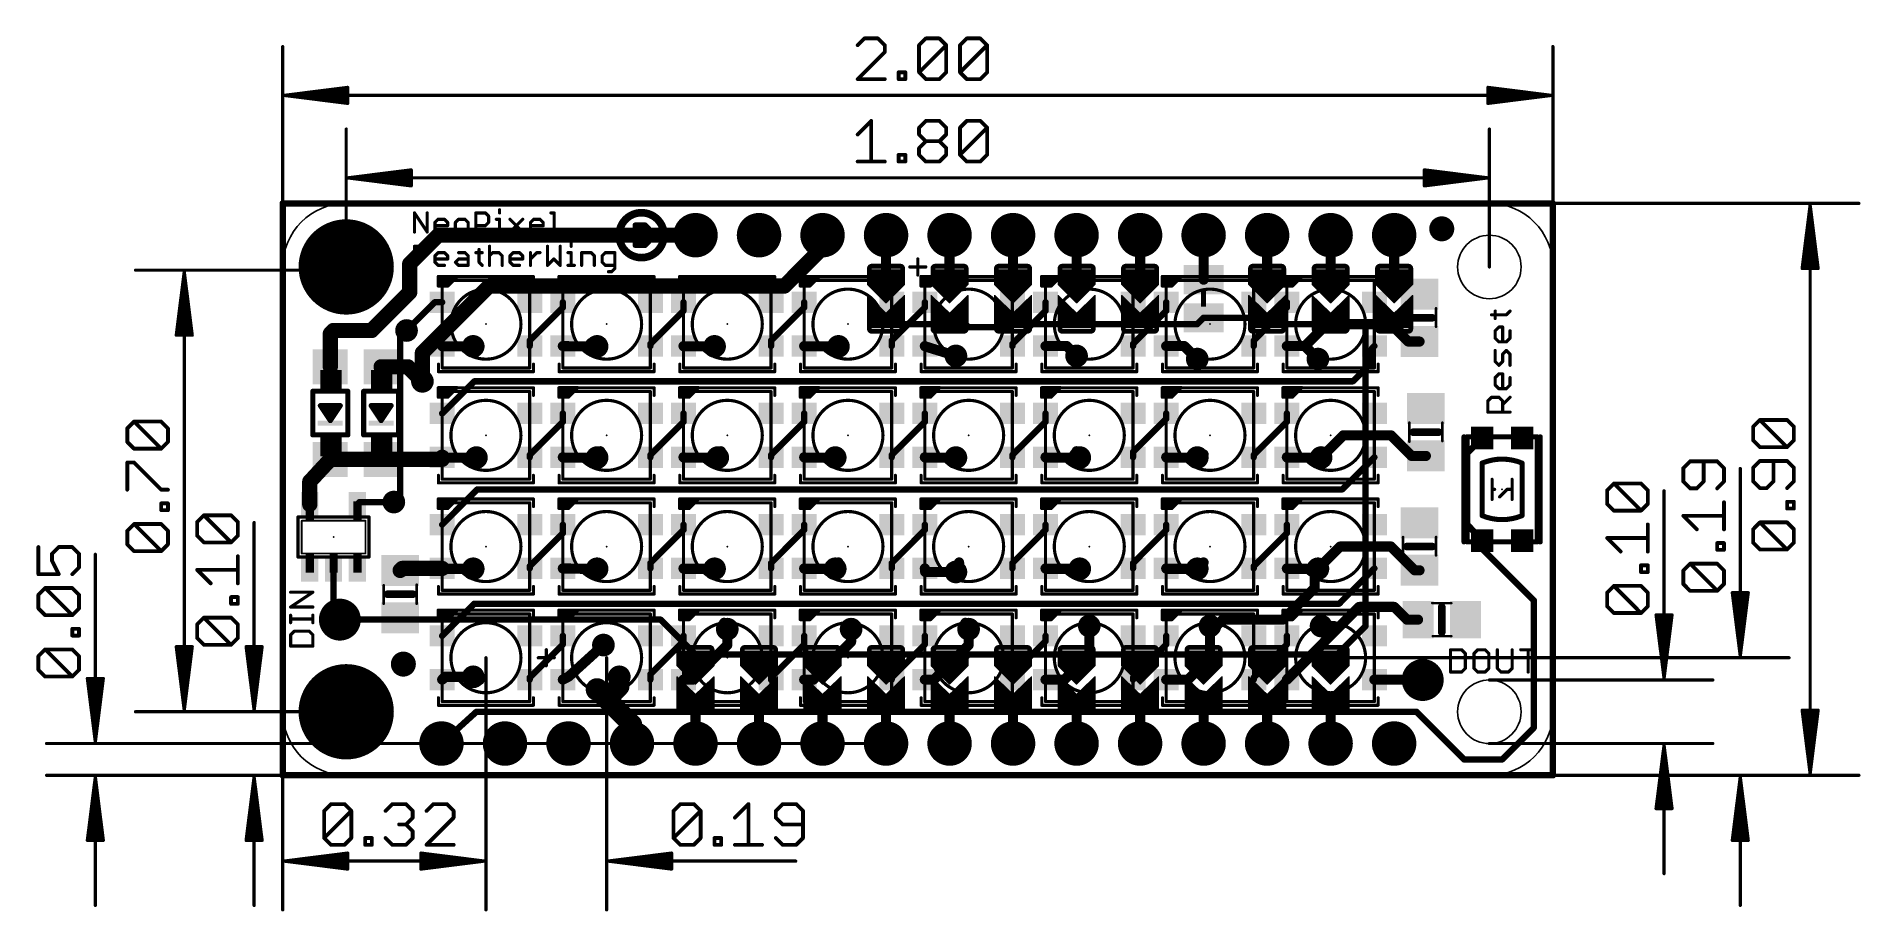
# Model space of a CAD drawing. Extents: x -9.8 to 63.1, y -5.4 to 29.5.
import ezdxf

# ---------------------------------------------------------------- set-up
doc = ezdxf.new("R2010")
doc.units = 0
for name, color, linetype in [('1', 12, 'CONTINUOUS'), ('16', 132, 'CONTINUOUS'), ('17', 110, 'CONTINUOUS'), ('18', 110, 'CONTINUOUS'), ('20', 4, 'CONTINUOUS'), ('21', 40, 'CONTINUOUS'), ('23', 53, 'CONTINUOUS'), ('47', 253, 'CONTINUOUS'), ('51', 253, 'CONTINUOUS')]:
    doc.layers.add(name, color=color, linetype=linetype)

# ---------------------------------------------------------------- blocks, each defined once
blk = doc.blocks.new('RECT')
blk.add_solid([(-0.5, -0.5), (0.5, -0.5), (-0.5, 0.5), (0.5, 0.5)])
blk = doc.blocks.new('PIE')
at = {"const_width": 0.5}
blk.add_lwpolyline([(0, -0.25, 1), (0, 0.25, 1), (0, -0.25)], format="xyb", dxfattribs=at)
blk = doc.blocks.new('ROUNDP')
at = {"const_width": 0.5}
blk.add_lwpolyline([(0, -0.25, 1), (0, 0.25, 1), (0, -0.25)], format="xyb", dxfattribs=at)
blk = doc.blocks.new('RECT121920X243840R50')
at = {"const_width": 0.1905}
blk.add_lwpolyline([(0.2858, -0.5715), (0.2858, 0.5715, 0.4142), (0.1905, 0.6668), (-0.1905, 0.6668, 0.4142), (-0.2858, 0.5715), (-0.2858, -0.5715, 0.4142), (-0.1905, -0.6668), (0.1905, -0.6668, 0.4142)], format="xyb", close=True, dxfattribs=at)
blk.add_solid([(-0.2159, -0.5969), (0.2159, -0.5969), (-0.2159, 0.5969), (0.2159, 0.5969)])
blk = doc.blocks.new('ROUNDV')
at = {"const_width": 0.5}
blk.add_lwpolyline([(0, -0.25, 1), (0, 0.25, 1), (0, -0.25)], format="xyb", dxfattribs=at)

msp = doc.modelspace()

# ---------------------------------------------------------------- linework, layer by layer
at = {"layer": '1'}
for points, const_width in [([(0, 22.86), (0, 0)], 0.254), ([(50.8, 22.86), (0, 22.86)], 0.254), ([(50.8, 0), (50.8, 22.86)], 0.254), ([(6.223, 21.59), (5.08, 20.447)], 0.6096), ([(16.51, 21.59), (6.223, 21.59)], 0.6096), ([(5.08, 20.447), (5.08, 19.304)], 0.6096), ([(5.08, 19.304), (3.556, 17.78)], 0.6096), ([(4.953, 17.78), (6.082, 18.909)], 0.254), ([(6.082, 18.909), (6.378, 18.909)], 0.254), ([(11.204, 18.697), (11.204, 18.909)], 0.254), ([(16.03, 18.57), (16.03, 18.909)], 0.254), ([(20.856, 18.697), (20.856, 18.909)], 0.254), ([(25.682, 18.697), (25.682, 18.909)], 0.254), ([(30.508, 18.57), (30.508, 18.909)], 0.254), ([(35.334, 18.57), (35.334, 18.909)], 0.254), ([(40.16, 18.697), (40.16, 18.909)], 0.254), ([(9.878, 17.371), (11.204, 18.697)], 0.254), ([(14.704, 17.244), (16.03, 18.57)], 0.254), ([(19.53, 17.371), (20.856, 18.697)], 0.254), ([(24.356, 17.371), (25.682, 18.697)], 0.254), ([(29.182, 17.244), (30.508, 18.57)], 0.254), ([(34.008, 17.244), (35.334, 18.57)], 0.254), ([(38.834, 17.371), (40.16, 18.697)], 0.254), ([(2.032, 17.78), (1.905, 17.653)], 0.6096), ([(1.905, 17.653), (1.905, 16.328)], 0.6096), ([(3.556, 17.78), (2.032, 17.78)], 0.6096), ([(41.755, 18.034), (40.88, 17.159)], 0.4064), ([(44.323, 18.034), (41.755, 18.034)], 0.4064), ([(45.019, 17.338), (44.323, 18.034)], 0.4064), ([(45.466, 17.338), (45.019, 17.338)], 0.4064), ([(6.378, 17.159), (6.392, 17.145)], 0.4064), ([(6.392, 17.145), (7.62, 17.145)], 0.4064), ([(9.878, 17.159), (9.878, 17.371)], 0.254), ([(11.204, 17.159), (11.599, 17.145)], 0.4064), ([(11.599, 17.145), (12.573, 17.145)], 0.4064), ([(14.704, 17.159), (14.704, 17.244)], 0.254), ([(16.03, 17.159), (16.044, 17.145)], 0.4064), ([(16.044, 17.145), (17.272, 17.145)], 0.4064), ([(19.53, 17.159), (19.53, 17.371)], 0.254), ([(20.856, 17.159), (20.87, 17.145)], 0.4064), ([(20.87, 17.145), (22.225, 17.145)], 0.4064), ([(24.356, 17.159), (24.356, 17.371)], 0.254), ([(25.682, 17.159), (25.696, 17.145)], 0.4064), ([(25.696, 17.145), (26.924, 16.764)], 0.4064), ([(29.182, 17.159), (29.182, 17.244)], 0.254), ([(30.508, 17.159), (31.355, 17.159)], 0.4064), ([(31.355, 17.159), (31.75, 16.764)], 0.4064), ([(34.008, 17.159), (34.008, 17.244)], 0.254), ([(35.334, 17.159), (36.054, 17.159)], 0.4064), ([(36.054, 17.159), (36.576, 16.637)], 0.4064), ([(38.834, 17.159), (38.834, 17.371)], 0.254), ([(40.16, 17.159), (40.88, 17.159)], 0.4064), ([(40.88, 17.159), (41.402, 16.637)], 0.4064), ([(43.561, 17.06), (43.66, 17.159)], 0.254), ([(43.561, 16.51), (43.561, 17.06)], 0.254), ([(5.008, 16.328), (3.937, 16.328)], 0.6096), ([(5.588, 15.748), (5.008, 16.328)], 0.6096), ([(42.799, 15.748), (43.561, 16.51)], 0.254), ([(6.378, 14.464), (7.662, 15.748)], 0.254), ([(7.662, 15.748), (42.799, 15.748)], 0.254), ([(11.204, 14.125), (11.204, 14.464)], 0.254), ([(16.03, 14.125), (16.03, 14.464)], 0.254), ([(20.856, 14.125), (20.856, 14.464)], 0.254), ([(25.682, 14.125), (25.682, 14.464)], 0.254), ([(30.508, 14.125), (30.508, 14.464)], 0.254), ([(35.334, 14.252), (35.334, 14.464)], 0.254), ([(40.16, 14.125), (40.16, 14.464)], 0.254), ([(9.878, 12.799), (11.204, 14.125)], 0.254), ([(14.704, 12.799), (16.03, 14.125)], 0.254), ([(19.53, 12.799), (20.856, 14.125)], 0.254), ([(24.356, 12.799), (25.682, 14.125)], 0.254), ([(29.182, 12.799), (30.508, 14.125)], 0.254), ([(34.008, 12.926), (35.334, 14.252)], 0.254), ([(38.834, 12.799), (40.16, 14.125)], 0.254), ([(42.418, 13.589), (41.529, 12.7)], 0.4064), ([(44.323, 13.589), (42.418, 13.589)], 0.4064), ([(45.146, 12.766), (44.323, 13.589)], 0.4064), ([(47.968, 13.48), (47.371, 12.883)], 0.254), ([(1.082, 11.739), (1.905, 12.628)], 0.6096), ([(1.905, 12.628), (3.937, 12.628)], 0.6096), ([(6.378, 12.628), (3.937, 12.628)], 0.6096), ([(6.378, 12.714), (6.378, 12.628)], 0.6096), ([(6.378, 12.714), (6.392, 12.7)], 0.4064), ([(6.392, 12.7), (7.747, 12.7)], 0.4064), ([(9.878, 12.714), (9.878, 12.799)], 0.254), ([(11.204, 12.714), (11.218, 12.7)], 0.4064), ([(11.218, 12.7), (12.573, 12.7)], 0.4064), ([(14.704, 12.714), (14.704, 12.799)], 0.254), ([(16.03, 12.714), (16.044, 12.7)], 0.4064), ([(16.044, 12.7), (17.399, 12.7)], 0.4064), ([(19.53, 12.714), (19.53, 12.799)], 0.254), ([(20.856, 12.714), (20.87, 12.7)], 0.4064), ([(20.87, 12.7), (22.098, 12.7)], 0.4064), ([(24.356, 12.714), (24.356, 12.799)], 0.254), ([(25.682, 12.714), (25.696, 12.7)], 0.4064), ([(25.696, 12.7), (26.924, 12.7)], 0.4064), ([(29.182, 12.714), (29.182, 12.799)], 0.254), ([(30.508, 12.714), (30.522, 12.7)], 0.4064), ([(30.522, 12.7), (31.877, 12.7)], 0.4064), ([(34.008, 12.714), (34.008, 12.926)], 0.254), ([(35.334, 12.714), (35.348, 12.7)], 0.4064), ([(35.348, 12.7), (36.576, 12.7)], 0.4064), ([(38.834, 12.714), (38.834, 12.799)], 0.254), ([(40.16, 12.714), (40.174, 12.7)], 0.4064), ([(40.174, 12.7), (41.529, 12.7)], 0.4064), ([(42.376, 11.43), (43.66, 12.714)], 0.254), ([(45.72, 12.766), (45.146, 12.766)], 0.4064), ([(47.371, 12.883), (47.371, 10.033)], 0.254), ([(1.082, 10.825), (1.082, 11.739)], 0.6096), ([(2.982, 10.825), (3.079, 10.922)], 0.254), ([(3.079, 10.922), (4.445, 10.922)], 0.254), ([(6.378, 10.019), (7.789, 11.43)], 0.254), ([(7.789, 11.43), (42.376, 11.43)], 0.254), ([(9.878, 8.354), (11.204, 9.68)], 0.254), ([(11.204, 9.68), (11.204, 10.019)], 0.254), ([(14.704, 8.481), (16.03, 9.807)], 0.254), ([(16.03, 9.807), (16.03, 10.019)], 0.254), ([(19.53, 8.481), (20.856, 9.807)], 0.254), ([(20.856, 9.807), (20.856, 10.019)], 0.254), ([(24.356, 8.481), (25.682, 9.807)], 0.254), ([(25.682, 9.807), (25.682, 10.019)], 0.254), ([(29.182, 8.481), (30.508, 9.807)], 0.254), ([(30.508, 9.807), (30.508, 10.019)], 0.254), ([(34.008, 8.481), (35.334, 9.807)], 0.254), ([(35.334, 9.807), (35.334, 10.019)], 0.254), ([(38.834, 8.354), (40.16, 9.68)], 0.254), ([(40.16, 9.68), (40.16, 10.019)], 0.254), ([(47.371, 10.033), (47.968, 9.38)], 0.254), ([(47.968, 9.055), (47.968, 9.38)], 0.254), ([(42.291, 9.144), (41.402, 8.255)], 0.4064), ([(44.323, 9.144), (42.291, 9.144)], 0.4064), ([(45.273, 8.194), (44.323, 9.144)], 0.4064), ([(50.038, 6.985), (47.968, 9.055)], 0.254), ([(2.032, 8.235), (2.032, 6.223)], 0.254), ([(4.699, 8.189), (4.779, 8.269)], 0.6096), ([(4.779, 8.269), (6.378, 8.269)], 0.6096), ([(6.378, 8.269), (6.392, 8.255)], 0.4064), ([(6.392, 8.255), (7.62, 8.255)], 0.4064), ([(9.878, 8.269), (9.878, 8.354)], 0.254), ([(11.204, 8.269), (11.98, 8.255)], 0.4064), ([(11.98, 8.255), (12.573, 8.255)], 0.4064), ([(14.704, 8.269), (14.704, 8.481)], 0.254), ([(16.03, 8.269), (16.044, 8.255)], 0.4064), ([(16.044, 8.255), (17.272, 8.255)], 0.4064), ([(19.53, 8.269), (19.53, 8.481)], 0.254), ([(20.856, 8.269), (20.87, 8.255)], 0.4064), ([(20.87, 8.255), (22.098, 8.255)], 0.4064), ([(24.356, 8.269), (24.356, 8.481)], 0.254), ([(25.682, 8.269), (25.696, 8.128)], 0.4064), ([(25.696, 8.128), (26.924, 8.128)], 0.4064), ([(29.182, 8.269), (29.182, 8.481)], 0.254), ([(30.508, 8.269), (30.522, 8.255)], 0.4064), ([(30.522, 8.255), (31.877, 8.255)], 0.4064), ([(34.008, 8.269), (34.008, 8.481)], 0.254), ([(35.334, 8.269), (35.348, 8.255)], 0.4064), ([(35.348, 8.255), (36.576, 8.255)], 0.4064), ([(38.834, 8.269), (38.834, 8.354)], 0.254), ([(40.16, 8.269), (40.174, 8.255)], 0.4064), ([(40.174, 8.255), (41.402, 8.255)], 0.4064), ([(42.249, 6.858), (43.66, 8.269)], 0.254), ([(45.466, 8.194), (45.273, 8.194)], 0.4064), ([(6.378, 5.574), (7.662, 6.858)], 0.254), ([(7.662, 6.858), (42.249, 6.858)], 0.254), ([(43.053, 6.731), (42.164, 5.842)], 0.4064), ([(44.45, 6.731), (43.053, 6.731)], 0.4064), ([(44.958, 6.223), (44.45, 6.731)], 0.4064), ([(50.038, 1.905), (50.038, 6.985)], 0.254), ([(2.032, 6.223), (2.286, 6.223)], 0.254), ([(17.78, 5.207), (17.78, 5.842)], 0.4064), ([(22.733, 5.334), (22.733, 5.842)], 0.4064), ([(27.432, 5.207), (27.432, 5.842)], 0.4064), ([(32.258, 4.826), (32.258, 5.969)], 0.4064), ([(37.084, 4.699), (37.084, 5.969)], 0.4064), ([(42.037, 5.969), (41.529, 5.969)], 0.4064), ([(42.164, 5.842), (41.656, 5.334)], 0.4064), ([(42.164, 5.842), (42.037, 5.969)], 0.4064), ([(45.405, 6.223), (44.958, 6.223)], 0.4064), ([(9.878, 3.909), (11.204, 5.235)], 0.254), ([(11.204, 5.235), (11.204, 5.574)], 0.254), ([(11.444, 3.951), (12.827, 5.207)], 0.4064), ([(14.704, 4.036), (16.03, 5.362)], 0.254), ([(16.03, 5.362), (16.03, 5.574)], 0.254), ([(16.397, 3.824), (17.78, 5.207)], 0.4064), ([(19.53, 3.909), (20.856, 5.235)], 0.254), ([(20.856, 5.235), (20.856, 5.574)], 0.254), ([(21.223, 3.824), (22.733, 5.334)], 0.4064), ([(24.356, 3.909), (25.682, 5.235)], 0.254), ([(25.682, 5.235), (25.682, 5.574)], 0.254), ([(26.049, 3.824), (27.432, 5.207)], 0.4064), ([(29.182, 4.036), (30.508, 5.362)], 0.254), ([(30.508, 5.362), (30.508, 5.574)], 0.254), ([(34.008, 3.909), (35.334, 5.235)], 0.254), ([(35.334, 5.235), (35.334, 5.574)], 0.254), ([(38.834, 3.909), (40.16, 5.235)], 0.254), ([(41.656, 5.32), (40.16, 3.824)], 0.4064), ([(40.16, 5.235), (40.16, 5.574)], 0.254), ([(41.656, 5.334), (41.656, 5.32)], 0.4064), ([(31.256, 3.824), (32.258, 4.826)], 0.4064), ([(36.209, 3.824), (37.084, 4.699)], 0.4064), ([(6.378, 3.824), (6.491, 3.937)], 0.4064), ([(6.491, 3.937), (7.62, 3.937)], 0.4064), ([(9.878, 3.824), (9.878, 3.909)], 0.254), ([(11.204, 3.824), (11.444, 3.951)], 0.4064), ([(14.704, 3.824), (14.704, 4.036)], 0.254), ([(16.03, 3.824), (16.397, 3.824)], 0.4064), ([(19.53, 3.824), (19.53, 3.909)], 0.254), ([(20.856, 3.824), (21.223, 3.824)], 0.4064), ([(24.356, 3.824), (24.356, 3.909)], 0.254), ([(25.682, 3.824), (26.049, 3.824)], 0.4064), ([(29.182, 3.824), (29.182, 4.036)], 0.254), ([(30.508, 3.824), (31.256, 3.824)], 0.4064), ([(34.008, 3.824), (34.008, 3.909)], 0.254), ([(35.334, 3.824), (36.209, 3.824)], 0.4064), ([(38.834, 3.824), (38.834, 3.909)], 0.254), ([(43.66, 3.824), (45.579, 3.824)], 0.4064), ([(45.579, 3.824), (45.593, 3.81)], 0.4064), ([(6.35, 1.27), (7.747, 2.54)], 0.254), ([(7.747, 2.54), (45.339, 2.54)], 0.254), ([(45.339, 2.54), (47.244, 0.635)], 0.254), ([(48.768, 0.635), (50.038, 1.905)], 0.254), ([(47.244, 0.635), (48.768, 0.635)], 0.254), ([(0, 0), (50.8, 0)], 0.254)]:
    msp.add_lwpolyline(points, dxfattribs=dict(at, const_width=const_width))
for points, const_width in [([(0.0635, 22.86, 1), (-0.0635, 22.86)], 0.127), ([(0, 22.9235, 1), (0, 22.7965)], 0.127), ([(50.8635, 22.86, 1), (50.7365, 22.86)], 0.127), ([(50.8, 22.7965, 1), (50.8, 22.9235)], 0.127), ([(6.223, 21.7424, 1), (6.223, 21.4376)], 0.3048), ([(6.3308, 21.4822, 1), (6.1152, 21.6978)], 0.3048), ([(16.51, 21.4376, 1), (16.51, 21.7424)], 0.3048), ([(4.9722, 20.5548, 1), (5.1878, 20.3392)], 0.3048), ([(5.2324, 20.447, 1), (4.9276, 20.447)], 0.3048), ([(4.9276, 19.304, 1), (5.2324, 19.304)], 0.3048), ([(5.1878, 19.1962, 1), (4.9722, 19.4118)], 0.3048), ([(6.082, 18.9725, 1), (6.082, 18.8455)], 0.127), ([(6.1269, 18.8641, 1), (6.0371, 18.9539)], 0.127), ([(6.378, 18.8455, 1), (6.378, 18.9725)], 0.127), ([(11.2675, 18.909, 1), (11.1405, 18.909)], 0.127), ([(16.0935, 18.909, 1), (15.9665, 18.909)], 0.127), ([(20.9195, 18.909, 1), (20.7925, 18.909)], 0.127), ([(25.7455, 18.909, 1), (25.6185, 18.909)], 0.127), ([(30.5715, 18.909, 1), (30.4445, 18.909)], 0.127), ([(35.3975, 18.909, 1), (35.2705, 18.909)], 0.127), ([(40.2235, 18.909, 1), (40.0965, 18.909)], 0.127), ([(11.1405, 18.697, 1), (11.2675, 18.697)], 0.127), ([(11.2489, 18.6521, 1), (11.1591, 18.7419)], 0.127), ([(15.9665, 18.57, 1), (16.0935, 18.57)], 0.127), ([(16.0749, 18.5251, 1), (15.9851, 18.6149)], 0.127), ([(20.7925, 18.697, 1), (20.9195, 18.697)], 0.127), ([(20.9009, 18.6521, 1), (20.8111, 18.7419)], 0.127), ([(25.6185, 18.697, 1), (25.7455, 18.697)], 0.127), ([(25.7269, 18.6521, 1), (25.6371, 18.7419)], 0.127), ([(30.4445, 18.57, 1), (30.5715, 18.57)], 0.127), ([(30.5529, 18.5251, 1), (30.4631, 18.6149)], 0.127), ([(35.2705, 18.57, 1), (35.3975, 18.57)], 0.127), ([(35.3789, 18.5251, 1), (35.2891, 18.6149)], 0.127), ([(40.0965, 18.697, 1), (40.2235, 18.697)], 0.127), ([(40.2049, 18.6521, 1), (40.1151, 18.7419)], 0.127), ([(1.7972, 17.7608, 1), (2.0128, 17.5452)], 0.3048), ([(2.0574, 17.653, 1), (1.7526, 17.653)], 0.3048), ([(2.032, 17.9324, 1), (2.032, 17.6276)], 0.3048), ([(2.1398, 17.6722, 1), (1.9242, 17.8878)], 0.3048), ([(3.4482, 17.8878, 1), (3.6638, 17.6722)], 0.3048), ([(3.556, 17.6276, 1), (3.556, 17.9324)], 0.3048), ([(4.9081, 17.8249, 1), (4.9979, 17.7351)], 0.127), ([(41.755, 18.1356, 1), (41.755, 17.9324)], 0.2032), ([(41.8268, 17.9622, 1), (41.6832, 18.1058)], 0.2032), ([(44.3948, 18.1058, 1), (44.2512, 17.9622)], 0.2032), ([(44.323, 17.9324, 1), (44.323, 18.1356)], 0.2032), ([(45.019, 17.4396, 1), (45.019, 17.2364)], 0.2032), ([(44.9472, 17.2662, 1), (45.0908, 17.4098)], 0.2032), ([(45.466, 17.2364, 1), (45.466, 17.4396)], 0.2032), ([(6.4498, 17.2308, 1), (6.3062, 17.0872)], 0.2032), ([(6.392, 17.2466, 1), (6.392, 17.0434)], 0.2032), ([(6.3202, 17.0732, 1), (6.4638, 17.2168)], 0.2032), ([(7.62, 17.0434, 1), (7.62, 17.2466)], 0.2032), ([(9.9415, 17.371, 1), (9.8145, 17.371)], 0.127), ([(9.8331, 17.4159, 1), (9.9229, 17.3261)], 0.127), ([(9.8145, 17.159, 1), (9.9415, 17.159)], 0.127), ([(11.2076, 17.2605, 1), (11.2004, 17.0575)], 0.2032), ([(11.599, 17.2466, 1), (11.599, 17.0434)], 0.2032), ([(11.5954, 17.0435, 1), (11.6026, 17.2465)], 0.2032), ([(12.573, 17.0434, 1), (12.573, 17.2466)], 0.2032), ([(14.7675, 17.244, 1), (14.6405, 17.244)], 0.127), ([(14.6591, 17.2889, 1), (14.7489, 17.1991)], 0.127), ([(14.6405, 17.159, 1), (14.7675, 17.159)], 0.127), ([(16.1018, 17.2308, 1), (15.9582, 17.0872)], 0.2032), ([(16.044, 17.2466, 1), (16.044, 17.0434)], 0.2032), ([(15.9722, 17.0732, 1), (16.1158, 17.2168)], 0.2032), ([(17.272, 17.0434, 1), (17.272, 17.2466)], 0.2032), ([(19.5935, 17.371, 1), (19.4665, 17.371)], 0.127), ([(19.4851, 17.4159, 1), (19.5749, 17.3261)], 0.127), ([(19.4665, 17.159, 1), (19.5935, 17.159)], 0.127), ([(20.9278, 17.2308, 1), (20.7842, 17.0872)], 0.2032), ([(20.87, 17.2466, 1), (20.87, 17.0434)], 0.2032), ([(20.7982, 17.0732, 1), (20.9418, 17.2168)], 0.2032), ([(22.225, 17.0434, 1), (22.225, 17.2466)], 0.2032), ([(24.4195, 17.371, 1), (24.2925, 17.371)], 0.127), ([(24.3111, 17.4159, 1), (24.4009, 17.3261)], 0.127), ([(24.2925, 17.159, 1), (24.4195, 17.159)], 0.127), ([(25.7538, 17.2308, 1), (25.6102, 17.0872)], 0.2032), ([(25.7261, 17.242, 1), (25.6659, 17.048)], 0.2032), ([(25.6242, 17.0732, 1), (25.7678, 17.2168)], 0.2032), ([(26.8939, 16.667, 1), (26.9541, 16.861)], 0.2032), ([(29.2455, 17.244, 1), (29.1185, 17.244)], 0.127), ([(29.1371, 17.2889, 1), (29.2269, 17.1991)], 0.127), ([(29.1185, 17.159, 1), (29.2455, 17.159)], 0.127), ([(30.508, 17.2606, 1), (30.508, 17.0574)], 0.2032), ([(31.4268, 17.2308, 1), (31.2832, 17.0872)], 0.2032), ([(31.355, 17.0574, 1), (31.355, 17.2606)], 0.2032), ([(31.6782, 16.6922, 1), (31.8218, 16.8358)], 0.2032), ([(34.0715, 17.244, 1), (33.9445, 17.244)], 0.127), ([(33.9631, 17.2889, 1), (34.0529, 17.1991)], 0.127), ([(33.9445, 17.159, 1), (34.0715, 17.159)], 0.127), ([(35.334, 17.2606, 1), (35.334, 17.0574)], 0.2032), ([(36.1258, 17.2308, 1), (35.9822, 17.0872)], 0.2032), ([(36.054, 17.0574, 1), (36.054, 17.2606)], 0.2032), ([(36.5042, 16.5652, 1), (36.6478, 16.7088)], 0.2032), ([(38.8975, 17.371, 1), (38.7705, 17.371)], 0.127), ([(38.7891, 17.4159, 1), (38.8789, 17.3261)], 0.127), ([(38.7705, 17.159, 1), (38.8975, 17.159)], 0.127), ([(40.16, 17.2606, 1), (40.16, 17.0574)], 0.2032), ([(40.9518, 17.2308, 1), (40.8082, 17.0872)], 0.2032), ([(40.8082, 17.2308, 1), (40.9518, 17.0872)], 0.2032), ([(40.88, 17.0574, 1), (40.88, 17.2606)], 0.2032), ([(41.3302, 16.5652, 1), (41.4738, 16.7088)], 0.2032), ([(43.6245, 17.06, 1), (43.4975, 17.06)], 0.127), ([(43.5161, 17.1049, 1), (43.6059, 17.0151)], 0.127), ([(43.7049, 17.1141, 1), (43.6151, 17.2039)], 0.127), ([(1.7526, 16.328, 1), (2.0574, 16.328)], 0.3048), ([(3.937, 16.4804, 1), (3.937, 16.1756)], 0.3048), ([(5.1158, 16.4358, 1), (4.9002, 16.2202)], 0.3048), ([(5.008, 16.1756, 1), (5.008, 16.4804)], 0.3048), ([(43.4975, 16.51, 1), (43.6245, 16.51)], 0.127), ([(43.6059, 16.4651, 1), (43.5161, 16.5549)], 0.127), ([(5.4802, 15.6402, 1), (5.6958, 15.8558)], 0.3048), ([(7.662, 15.8115, 1), (7.662, 15.6845)], 0.127), ([(7.7069, 15.7031, 1), (7.6171, 15.7929)], 0.127), ([(42.7541, 15.7929, 1), (42.8439, 15.7031)], 0.127), ([(42.799, 15.6845, 1), (42.799, 15.8115)], 0.127), ([(11.2675, 14.464, 1), (11.1405, 14.464)], 0.127), ([(16.0935, 14.464, 1), (15.9665, 14.464)], 0.127), ([(20.9195, 14.464, 1), (20.7925, 14.464)], 0.127), ([(25.7455, 14.464, 1), (25.6185, 14.464)], 0.127), ([(30.5715, 14.464, 1), (30.4445, 14.464)], 0.127), ([(35.3975, 14.464, 1), (35.2705, 14.464)], 0.127), ([(40.2235, 14.464, 1), (40.0965, 14.464)], 0.127), ([(6.3331, 14.5089, 1), (6.4229, 14.4191)], 0.127), ([(11.1405, 14.125, 1), (11.2675, 14.125)], 0.127), ([(11.2489, 14.0801, 1), (11.1591, 14.1699)], 0.127), ([(15.9665, 14.125, 1), (16.0935, 14.125)], 0.127), ([(16.0749, 14.0801, 1), (15.9851, 14.1699)], 0.127), ([(20.7925, 14.125, 1), (20.9195, 14.125)], 0.127), ([(20.9009, 14.0801, 1), (20.8111, 14.1699)], 0.127), ([(25.6185, 14.125, 1), (25.7455, 14.125)], 0.127), ([(25.7269, 14.0801, 1), (25.6371, 14.1699)], 0.127), ([(30.4445, 14.125, 1), (30.5715, 14.125)], 0.127), ([(30.5529, 14.0801, 1), (30.4631, 14.1699)], 0.127), ([(35.2705, 14.252, 1), (35.3975, 14.252)], 0.127), ([(35.3789, 14.2071, 1), (35.2891, 14.2969)], 0.127), ([(40.0965, 14.125, 1), (40.2235, 14.125)], 0.127), ([(40.2049, 14.0801, 1), (40.1151, 14.1699)], 0.127), ([(42.418, 13.6906, 1), (42.418, 13.4874)], 0.2032), ([(42.4898, 13.5172, 1), (42.3462, 13.6608)], 0.2032), ([(44.3948, 13.6608, 1), (44.2512, 13.5172)], 0.2032), ([(44.323, 13.4874, 1), (44.323, 13.6906)], 0.2032), ([(48.0129, 13.4351, 1), (47.9231, 13.5249)], 0.127), ([(1.905, 12.7804, 1), (1.905, 12.4756)], 0.3048), ([(2.0168, 12.5245, 1), (1.7932, 12.7315)], 0.3048), ([(3.937, 12.7804, 1), (3.937, 12.4756)], 0.3048), ([(3.937, 12.4756, 1), (3.937, 12.7804)], 0.3048), ([(6.5304, 12.714, 1), (6.2256, 12.714)], 0.3048), ([(6.2256, 12.628, 1), (6.5304, 12.628)], 0.3048), ([(6.4498, 12.7858, 1), (6.3062, 12.6422)], 0.2032), ([(6.392, 12.8016, 1), (6.392, 12.5984)], 0.2032), ([(6.3202, 12.6282, 1), (6.4638, 12.7718)], 0.2032), ([(6.378, 12.4756, 1), (6.378, 12.7804)], 0.3048), ([(7.747, 12.5984, 1), (7.747, 12.8016)], 0.2032), ([(9.9415, 12.799, 1), (9.8145, 12.799)], 0.127), ([(9.8331, 12.8439, 1), (9.9229, 12.7541)], 0.127), ([(9.8145, 12.714, 1), (9.9415, 12.714)], 0.127), ([(11.2758, 12.7858, 1), (11.1322, 12.6422)], 0.2032), ([(11.218, 12.8016, 1), (11.218, 12.5984)], 0.2032), ([(11.1462, 12.6282, 1), (11.2898, 12.7718)], 0.2032), ([(12.573, 12.5984, 1), (12.573, 12.8016)], 0.2032), ([(14.7675, 12.799, 1), (14.6405, 12.799)], 0.127), ([(14.6591, 12.8439, 1), (14.7489, 12.7541)], 0.127), ([(14.6405, 12.714, 1), (14.7675, 12.714)], 0.127), ([(16.1018, 12.7858, 1), (15.9582, 12.6422)], 0.2032), ([(16.044, 12.8016, 1), (16.044, 12.5984)], 0.2032), ([(15.9722, 12.6282, 1), (16.1158, 12.7718)], 0.2032), ([(17.399, 12.5984, 1), (17.399, 12.8016)], 0.2032), ([(19.5935, 12.799, 1), (19.4665, 12.799)], 0.127), ([(19.4851, 12.8439, 1), (19.5749, 12.7541)], 0.127), ([(19.4665, 12.714, 1), (19.5935, 12.714)], 0.127), ([(20.9278, 12.7858, 1), (20.7842, 12.6422)], 0.2032), ([(20.87, 12.8016, 1), (20.87, 12.5984)], 0.2032), ([(20.7982, 12.6282, 1), (20.9418, 12.7718)], 0.2032), ([(22.098, 12.5984, 1), (22.098, 12.8016)], 0.2032), ([(24.4195, 12.799, 1), (24.2925, 12.799)], 0.127), ([(24.3111, 12.8439, 1), (24.4009, 12.7541)], 0.127), ([(24.2925, 12.714, 1), (24.4195, 12.714)], 0.127), ([(25.7538, 12.7858, 1), (25.6102, 12.6422)], 0.2032), ([(25.696, 12.8016, 1), (25.696, 12.5984)], 0.2032), ([(25.6242, 12.6282, 1), (25.7678, 12.7718)], 0.2032), ([(26.924, 12.5984, 1), (26.924, 12.8016)], 0.2032), ([(29.2455, 12.799, 1), (29.1185, 12.799)], 0.127), ([(29.1371, 12.8439, 1), (29.2269, 12.7541)], 0.127), ([(29.1185, 12.714, 1), (29.2455, 12.714)], 0.127), ([(30.5798, 12.7858, 1), (30.4362, 12.6422)], 0.2032), ([(30.522, 12.8016, 1), (30.522, 12.5984)], 0.2032), ([(30.4502, 12.6282, 1), (30.5938, 12.7718)], 0.2032), ([(31.877, 12.5984, 1), (31.877, 12.8016)], 0.2032), ([(34.0715, 12.926, 1), (33.9445, 12.926)], 0.127), ([(33.9631, 12.9709, 1), (34.0529, 12.8811)], 0.127), ([(33.9445, 12.714, 1), (34.0715, 12.714)], 0.127), ([(35.4058, 12.7858, 1), (35.2622, 12.6422)], 0.2032), ([(35.348, 12.8016, 1), (35.348, 12.5984)], 0.2032), ([(35.2762, 12.6282, 1), (35.4198, 12.7718)], 0.2032), ([(36.576, 12.5984, 1), (36.576, 12.8016)], 0.2032), ([(38.8975, 12.799, 1), (38.7705, 12.799)], 0.127), ([(38.7891, 12.8439, 1), (38.8789, 12.7541)], 0.127), ([(38.7705, 12.714, 1), (38.8975, 12.714)], 0.127), ([(40.2318, 12.7858, 1), (40.0882, 12.6422)], 0.2032), ([(40.174, 12.8016, 1), (40.174, 12.5984)], 0.2032), ([(40.1022, 12.6282, 1), (40.2458, 12.7718)], 0.2032), ([(41.4572, 12.7718, 1), (41.6008, 12.6282)], 0.2032), ([(41.529, 12.5984, 1), (41.529, 12.8016)], 0.2032), ([(43.7049, 12.6691, 1), (43.6151, 12.7589)], 0.127), ([(45.146, 12.8676, 1), (45.146, 12.6644)], 0.2032), ([(45.0742, 12.6942, 1), (45.2178, 12.8378)], 0.2032), ([(45.72, 12.6644, 1), (45.72, 12.8676)], 0.2032), ([(47.4345, 12.883, 1), (47.3075, 12.883)], 0.127), ([(47.3261, 12.9279, 1), (47.4159, 12.8381)], 0.127), ([(1.2344, 11.739, 1), (0.9296, 11.739)], 0.3048), ([(0.9702, 11.8425, 1), (1.1938, 11.6355)], 0.3048), ([(0.9296, 10.825, 1), (1.2344, 10.825)], 0.3048), ([(3.079, 10.9855, 1), (3.079, 10.8585)], 0.127), ([(3.1239, 10.8771, 1), (3.0341, 10.9669)], 0.127), ([(4.445, 10.8585, 1), (4.445, 10.9855)], 0.127), ([(7.789, 11.4935, 1), (7.789, 11.3665)], 0.127), ([(7.8339, 11.3851, 1), (7.7441, 11.4749)], 0.127), ([(42.3311, 11.4749, 1), (42.4209, 11.3851)], 0.127), ([(42.376, 11.3665, 1), (42.376, 11.4935)], 0.127), ([(2.9371, 10.8699, 1), (3.0269, 10.7801)], 0.127), ([(6.3331, 10.0639, 1), (6.4229, 9.9741)], 0.127), ([(11.2675, 10.019, 1), (11.1405, 10.019)], 0.127), ([(11.1405, 9.68, 1), (11.2675, 9.68)], 0.127), ([(11.2489, 9.6351, 1), (11.1591, 9.7249)], 0.127), ([(16.0935, 10.019, 1), (15.9665, 10.019)], 0.127), ([(15.9665, 9.807, 1), (16.0935, 9.807)], 0.127), ([(16.0749, 9.7621, 1), (15.9851, 9.8519)], 0.127), ([(20.9195, 10.019, 1), (20.7925, 10.019)], 0.127), ([(20.7925, 9.807, 1), (20.9195, 9.807)], 0.127), ([(20.9009, 9.7621, 1), (20.8111, 9.8519)], 0.127), ([(25.7455, 10.019, 1), (25.6185, 10.019)], 0.127), ([(25.6185, 9.807, 1), (25.7455, 9.807)], 0.127), ([(25.7269, 9.7621, 1), (25.6371, 9.8519)], 0.127), ([(30.5715, 10.019, 1), (30.4445, 10.019)], 0.127), ([(30.4445, 9.807, 1), (30.5715, 9.807)], 0.127), ([(30.5529, 9.7621, 1), (30.4631, 9.8519)], 0.127), ([(35.3975, 10.019, 1), (35.2705, 10.019)], 0.127), ([(35.2705, 9.807, 1), (35.3975, 9.807)], 0.127), ([(35.3789, 9.7621, 1), (35.2891, 9.8519)], 0.127), ([(40.2235, 10.019, 1), (40.0965, 10.019)], 0.127), ([(40.0965, 9.68, 1), (40.2235, 9.68)], 0.127), ([(40.2049, 9.6351, 1), (40.1151, 9.7249)], 0.127), ([(47.4179, 10.0758, 1), (47.3241, 9.9902)], 0.127), ([(47.3075, 10.033, 1), (47.4345, 10.033)], 0.127), ([(48.0315, 9.38, 1), (47.9045, 9.38)], 0.127), ([(47.9211, 9.3372, 1), (48.0149, 9.4228)], 0.127), ([(42.291, 9.2456, 1), (42.291, 9.0424)], 0.2032), ([(42.3628, 9.0722, 1), (42.2192, 9.2158)], 0.2032), ([(44.3948, 9.2158, 1), (44.2512, 9.0722)], 0.2032), ([(44.323, 9.0424, 1), (44.323, 9.2456)], 0.2032), ([(48.0129, 9.0999, 1), (47.9231, 9.0101)], 0.127), ([(47.9045, 9.055, 1), (48.0315, 9.055)], 0.127), ([(2.0955, 8.235, 1), (1.9685, 8.235)], 0.127), ([(4.5912, 8.2968, 1), (4.8068, 8.0812)], 0.3048), ([(4.779, 8.4214, 1), (4.779, 8.1166)], 0.3048), ([(4.8868, 8.1612, 1), (4.6712, 8.3768)], 0.3048), ([(6.4498, 8.3408, 1), (6.3062, 8.1972)], 0.2032), ([(6.392, 8.3566, 1), (6.392, 8.1534)], 0.2032), ([(6.3202, 8.1832, 1), (6.4638, 8.3268)], 0.2032), ([(6.378, 8.1166, 1), (6.378, 8.4214)], 0.3048), ([(7.62, 8.1534, 1), (7.62, 8.3566)], 0.2032), ([(9.9415, 8.354, 1), (9.8145, 8.354)], 0.127), ([(9.8331, 8.3989, 1), (9.9229, 8.3091)], 0.127), ([(9.8145, 8.269, 1), (9.9415, 8.269)], 0.127), ([(11.2058, 8.3706, 1), (11.2022, 8.1674)], 0.2032), ([(11.98, 8.3566, 1), (11.98, 8.1534)], 0.2032), ([(11.9782, 8.1534, 1), (11.9818, 8.3566)], 0.2032), ([(12.573, 8.1534, 1), (12.573, 8.3566)], 0.2032), ([(14.7675, 8.481, 1), (14.6405, 8.481)], 0.127), ([(14.6591, 8.5259, 1), (14.7489, 8.4361)], 0.127), ([(14.6405, 8.269, 1), (14.7675, 8.269)], 0.127), ([(16.1018, 8.3408, 1), (15.9582, 8.1972)], 0.2032), ([(16.044, 8.3566, 1), (16.044, 8.1534)], 0.2032), ([(15.9722, 8.1832, 1), (16.1158, 8.3268)], 0.2032), ([(17.272, 8.1534, 1), (17.272, 8.3566)], 0.2032), ([(19.5935, 8.481, 1), (19.4665, 8.481)], 0.127), ([(19.4851, 8.5259, 1), (19.5749, 8.4361)], 0.127), ([(19.4665, 8.269, 1), (19.5935, 8.269)], 0.127), ([(20.9278, 8.3408, 1), (20.7842, 8.1972)], 0.2032), ([(20.87, 8.3566, 1), (20.87, 8.1534)], 0.2032), ([(20.7982, 8.1832, 1), (20.9418, 8.3268)], 0.2032), ([(22.098, 8.1534, 1), (22.098, 8.3566)], 0.2032), ([(24.4195, 8.481, 1), (24.2925, 8.481)], 0.127), ([(24.3111, 8.5259, 1), (24.4009, 8.4361)], 0.127), ([(24.2925, 8.269, 1), (24.4195, 8.269)], 0.127), ([(25.7831, 8.279, 1), (25.5809, 8.259)], 0.2032), ([(25.696, 8.2296, 1), (25.696, 8.0264)], 0.2032), ([(25.5949, 8.118, 1), (25.7971, 8.138)], 0.2032), ([(26.924, 8.0264, 1), (26.924, 8.2296)], 0.2032), ([(29.2455, 8.481, 1), (29.1185, 8.481)], 0.127), ([(29.1371, 8.5259, 1), (29.2269, 8.4361)], 0.127), ([(29.1185, 8.269, 1), (29.2455, 8.269)], 0.127), ([(30.5798, 8.3408, 1), (30.4362, 8.1972)], 0.2032), ([(30.522, 8.3566, 1), (30.522, 8.1534)], 0.2032), ([(30.4502, 8.1832, 1), (30.5938, 8.3268)], 0.2032), ([(31.877, 8.1534, 1), (31.877, 8.3566)], 0.2032), ([(34.0715, 8.481, 1), (33.9445, 8.481)], 0.127), ([(33.9631, 8.5259, 1), (34.0529, 8.4361)], 0.127), ([(33.9445, 8.269, 1), (34.0715, 8.269)], 0.127), ([(35.4058, 8.3408, 1), (35.2622, 8.1972)], 0.2032), ([(35.348, 8.3566, 1), (35.348, 8.1534)], 0.2032), ([(35.2762, 8.1832, 1), (35.4198, 8.3268)], 0.2032), ([(36.576, 8.1534, 1), (36.576, 8.3566)], 0.2032), ([(38.8975, 8.354, 1), (38.7705, 8.354)], 0.127), ([(38.7891, 8.3989, 1), (38.8789, 8.3091)], 0.127), ([(38.7705, 8.269, 1), (38.8975, 8.269)], 0.127), ([(40.2318, 8.3408, 1), (40.0882, 8.1972)], 0.2032), ([(40.174, 8.3566, 1), (40.174, 8.1534)], 0.2032), ([(40.1022, 8.1832, 1), (40.2458, 8.3268)], 0.2032), ([(41.3302, 8.3268, 1), (41.4738, 8.1832)], 0.2032), ([(41.402, 8.1534, 1), (41.402, 8.3566)], 0.2032), ([(43.7049, 8.2241, 1), (43.6151, 8.3139)], 0.127), ([(45.273, 8.2956, 1), (45.273, 8.0924)], 0.2032), ([(45.2012, 8.1222, 1), (45.3448, 8.2658)], 0.2032), ([(45.466, 8.0924, 1), (45.466, 8.2956)], 0.2032), ([(7.662, 6.9215, 1), (7.662, 6.7945)], 0.127), ([(7.7069, 6.8131, 1), (7.6171, 6.9029)], 0.127), ([(42.2041, 6.9029, 1), (42.2939, 6.8131)], 0.127), ([(42.249, 6.7945, 1), (42.249, 6.9215)], 0.127), ([(43.053, 6.8326, 1), (43.053, 6.6294)], 0.2032), ([(43.1248, 6.6592, 1), (42.9812, 6.8028)], 0.2032), ([(44.5218, 6.8028, 1), (44.3782, 6.6592)], 0.2032), ([(44.45, 6.6294, 1), (44.45, 6.8326)], 0.2032), ([(50.1015, 6.985, 1), (49.9745, 6.985)], 0.127), ([(49.9931, 6.9401, 1), (50.0829, 7.0299)], 0.127), ([(2.032, 6.2865, 1), (2.032, 6.1595)], 0.127), ([(1.9685, 6.223, 1), (2.0955, 6.223)], 0.127), ([(2.286, 6.1595, 1), (2.286, 6.2865)], 0.127), ([(17.8816, 5.842, 1), (17.6784, 5.842)], 0.2032), ([(22.8346, 5.842, 1), (22.6314, 5.842)], 0.2032), ([(27.5336, 5.842, 1), (27.3304, 5.842)], 0.2032), ([(32.3596, 5.969, 1), (32.1564, 5.969)], 0.2032), ([(37.1856, 5.969, 1), (36.9824, 5.969)], 0.2032), ([(41.529, 6.0706, 1), (41.529, 5.8674)], 0.2032), ([(42.1088, 6.0408, 1), (41.9652, 5.8972)], 0.2032), ([(42.037, 5.8674, 1), (42.037, 6.0706)], 0.2032), ([(42.0922, 5.9138, 1), (42.2358, 5.7702)], 0.2032), ([(42.2358, 5.7702, 1), (42.0922, 5.9138)], 0.2032), ([(42.0922, 5.7702, 1), (42.2358, 5.9138)], 0.2032), ([(44.958, 6.3246, 1), (44.958, 6.1214)], 0.2032), ([(44.8862, 6.1512, 1), (45.0298, 6.2948)], 0.2032), ([(45.405, 6.1214, 1), (45.405, 6.3246)], 0.2032), ([(6.3331, 5.6189, 1), (6.4229, 5.5291)], 0.127), ([(11.2675, 5.574, 1), (11.1405, 5.574)], 0.127), ([(11.1405, 5.235, 1), (11.2675, 5.235)], 0.127), ([(11.2489, 5.1901, 1), (11.1591, 5.2799)], 0.127), ([(12.8953, 5.1318, 1), (12.7587, 5.2822)], 0.2032), ([(16.0935, 5.574, 1), (15.9665, 5.574)], 0.127), ([(15.9665, 5.362, 1), (16.0935, 5.362)], 0.127), ([(16.0749, 5.3171, 1), (15.9851, 5.4069)], 0.127), ([(17.6784, 5.207, 1), (17.8816, 5.207)], 0.2032), ([(17.8518, 5.1352, 1), (17.7082, 5.2788)], 0.2032), ([(20.9195, 5.574, 1), (20.7925, 5.574)], 0.127), ([(20.7925, 5.235, 1), (20.9195, 5.235)], 0.127), ([(20.9009, 5.1901, 1), (20.8111, 5.2799)], 0.127), ([(22.6314, 5.334, 1), (22.8346, 5.334)], 0.2032), ([(22.8048, 5.2622, 1), (22.6612, 5.4058)], 0.2032), ([(25.7455, 5.574, 1), (25.6185, 5.574)], 0.127), ([(25.6185, 5.235, 1), (25.7455, 5.235)], 0.127), ([(25.7269, 5.1901, 1), (25.6371, 5.2799)], 0.127), ([(27.3304, 5.207, 1), (27.5336, 5.207)], 0.2032), ([(27.5038, 5.1352, 1), (27.3602, 5.2788)], 0.2032), ([(30.5715, 5.574, 1), (30.4445, 5.574)], 0.127), ([(30.4445, 5.362, 1), (30.5715, 5.362)], 0.127), ([(30.5529, 5.3171, 1), (30.4631, 5.4069)], 0.127), ([(35.3975, 5.574, 1), (35.2705, 5.574)], 0.127), ([(35.2705, 5.235, 1), (35.3975, 5.235)], 0.127), ([(35.3789, 5.1901, 1), (35.2891, 5.2799)], 0.127), ([(40.2235, 5.574, 1), (40.0965, 5.574)], 0.127), ([(40.0965, 5.235, 1), (40.2235, 5.235)], 0.127), ([(40.2049, 5.1901, 1), (40.1151, 5.2799)], 0.127), ([(41.7576, 5.334, 1), (41.5544, 5.334)], 0.2032), ([(41.5544, 5.32, 1), (41.7576, 5.32)], 0.2032), ([(41.5842, 5.4058, 1), (41.7278, 5.2622)], 0.2032), ([(41.7278, 5.2482, 1), (41.5842, 5.3918)], 0.2032), ([(32.1564, 4.826, 1), (32.3596, 4.826)], 0.2032), ([(32.3298, 4.7542, 1), (32.1862, 4.8978)], 0.2032), ([(36.9824, 4.699, 1), (37.1856, 4.699)], 0.2032), ([(37.1558, 4.6272, 1), (37.0122, 4.7708)], 0.2032), ([(6.3062, 3.8958, 1), (6.4498, 3.7522)], 0.2032), ([(6.491, 4.0386, 1), (6.491, 3.8354)], 0.2032), ([(6.5628, 3.8652, 1), (6.4192, 4.0088)], 0.2032), ([(7.62, 3.8354, 1), (7.62, 4.0386)], 0.2032), ([(9.9415, 3.909, 1), (9.8145, 3.909)], 0.127), ([(9.8331, 3.9539, 1), (9.9229, 3.8641)], 0.127), ([(9.8145, 3.824, 1), (9.9415, 3.824)], 0.127), ([(11.1565, 3.9138, 1), (11.2515, 3.7342)], 0.2032), ([(11.3757, 4.0262, 1), (11.5123, 3.8758)], 0.2032), ([(11.4915, 3.8612, 1), (11.3965, 4.0408)], 0.2032), ([(14.7675, 4.036, 1), (14.6405, 4.036)], 0.127), ([(14.6591, 4.0809, 1), (14.7489, 3.9911)], 0.127), ([(14.6405, 3.824, 1), (14.7675, 3.824)], 0.127), ([(16.03, 3.9256, 1), (16.03, 3.7224)], 0.2032), ([(16.3252, 3.8958, 1), (16.4688, 3.7522)], 0.2032), ([(16.397, 3.7224, 1), (16.397, 3.9256)], 0.2032), ([(19.5935, 3.909, 1), (19.4665, 3.909)], 0.127), ([(19.4851, 3.9539, 1), (19.5749, 3.8641)], 0.127), ([(19.4665, 3.824, 1), (19.5935, 3.824)], 0.127), ([(20.856, 3.9256, 1), (20.856, 3.7224)], 0.2032), ([(21.1512, 3.8958, 1), (21.2948, 3.7522)], 0.2032), ([(21.223, 3.7224, 1), (21.223, 3.9256)], 0.2032), ([(24.4195, 3.909, 1), (24.2925, 3.909)], 0.127), ([(24.3111, 3.9539, 1), (24.4009, 3.8641)], 0.127), ([(24.2925, 3.824, 1), (24.4195, 3.824)], 0.127), ([(25.682, 3.9256, 1), (25.682, 3.7224)], 0.2032), ([(25.9772, 3.8958, 1), (26.1208, 3.7522)], 0.2032), ([(26.049, 3.7224, 1), (26.049, 3.9256)], 0.2032), ([(29.2455, 4.036, 1), (29.1185, 4.036)], 0.127), ([(29.1371, 4.0809, 1), (29.2269, 3.9911)], 0.127), ([(29.1185, 3.824, 1), (29.2455, 3.824)], 0.127), ([(30.508, 3.9256, 1), (30.508, 3.7224)], 0.2032), ([(31.1842, 3.8958, 1), (31.3278, 3.7522)], 0.2032), ([(31.256, 3.7224, 1), (31.256, 3.9256)], 0.2032), ([(34.0715, 3.909, 1), (33.9445, 3.909)], 0.127), ([(33.9631, 3.9539, 1), (34.0529, 3.8641)], 0.127), ([(33.9445, 3.824, 1), (34.0715, 3.824)], 0.127), ([(35.334, 3.9256, 1), (35.334, 3.7224)], 0.2032), ([(36.1372, 3.8958, 1), (36.2808, 3.7522)], 0.2032), ([(36.209, 3.7224, 1), (36.209, 3.9256)], 0.2032), ([(38.8975, 3.909, 1), (38.7705, 3.909)], 0.127), ([(38.7891, 3.9539, 1), (38.8789, 3.8641)], 0.127), ([(38.7705, 3.824, 1), (38.8975, 3.824)], 0.127), ([(40.0882, 3.8958, 1), (40.2318, 3.7522)], 0.2032), ([(43.66, 3.9256, 1), (43.66, 3.7224)], 0.2032), ([(45.6508, 3.8958, 1), (45.5072, 3.7522)], 0.2032), ([(45.5212, 3.7382, 1), (45.6648, 3.8818)], 0.2032), ([(45.579, 3.7224, 1), (45.579, 3.9256)], 0.2032), ([(7.747, 2.6035, 1), (7.747, 2.4765)], 0.127), ([(7.7897, 2.493, 1), (7.7043, 2.587)], 0.127), ([(45.3839, 2.5849, 1), (45.2941, 2.4951)], 0.127), ([(45.339, 2.4765, 1), (45.339, 2.6035)], 0.127), ([(49.9745, 1.905, 1), (50.1015, 1.905)], 0.127), ([(50.0829, 1.8601, 1), (49.9931, 1.9499)], 0.127), ([(6.3073, 1.317, 1), (6.3927, 1.223)], 0.127), ([(47.244, 0.6985, 1), (47.244, 0.5715)], 0.127), ([(47.1991, 0.5901, 1), (47.2889, 0.6799)], 0.127), ([(48.7231, 0.6799, 1), (48.8129, 0.5901)], 0.127), ([(48.768, 0.5715, 1), (48.768, 0.6985)], 0.127), ([(0, 0.0635, 1), (0, -0.0635)], 0.127), ([(-0.0635, 0, 1), (0.0635, 0)], 0.127), ([(50.7365, 0, 1), (50.8635, 0)], 0.127), ([(50.8, -0.0635, 1), (50.8, 0.0635)], 0.127)]:
    msp.add_lwpolyline(points, format="xyb", dxfattribs=dict(at, const_width=const_width))
at = {"layer": '16'}
for points, const_width in [([(0, 22.86), (0, 0)], 0.254), ([(50.8, 22.86), (0, 22.86)], 0.254), ([(50.8, 0), (50.8, 22.86)], 0.254), ([(21.59, 21.59), (21.59, 21.082)], 0.6096), ([(21.59, 21.082), (20.066, 19.558)], 0.6096), ([(24.13, 21.59), (24.13, 20.066)], 0.4064), ([(26.67, 21.59), (26.67, 20.066)], 0.4064), ([(29.21, 21.59), (29.21, 20.066)], 0.4064), ([(31.75, 21.59), (31.75, 20.066)], 0.4064), ([(34.29, 21.59), (34.29, 20.066)], 0.4064), ([(36.83, 21.59), (36.83, 19.812)], 0.4064), ([(39.37, 21.59), (39.37, 20.066)], 0.4064), ([(41.91, 21.59), (41.91, 20.066)], 0.4064), ([(44.45, 21.59), (44.45, 20.066)], 0.4064), ([(8.255, 19.558), (5.588, 16.891)], 0.6096), ([(20.066, 19.558), (8.255, 19.558)], 0.6096), ([(23.3934, 20.193), (23.3934, 19.6215)], 0.0508), ([(24.8666, 20.193), (23.3934, 20.193)], 0.0508), ([(23.3934, 20.1676), (24.8666, 20.1676)], 0.0508), ([(23.3934, 20.1168), (24.8666, 20.1168)], 0.0508), ([(23.3934, 20.066), (24.8666, 20.066)], 0.0508), ([(23.3934, 20.0152), (24.8666, 20.0152)], 0.0508), ([(23.3934, 19.9644), (24.8666, 19.9644)], 0.0508), ([(23.3934, 19.9136), (24.8666, 19.9136)], 0.0508), ([(23.3934, 19.8628), (24.8666, 19.8628)], 0.0508), ([(23.3934, 19.812), (24.8666, 19.812)], 0.0508), ([(23.3934, 19.7612), (24.8666, 19.7612)], 0.0508), ([(23.3934, 19.7104), (24.8666, 19.7104)], 0.0508), ([(24.8666, 19.6215), (24.8666, 20.193)], 0.0508), ([(25.9334, 20.193), (25.9334, 19.6215)], 0.0508), ([(27.4066, 20.193), (25.9334, 20.193)], 0.0508), ([(25.9334, 20.1676), (27.4066, 20.1676)], 0.0508), ([(25.9334, 20.1168), (27.4066, 20.1168)], 0.0508), ([(25.9334, 20.066), (27.4066, 20.066)], 0.0508), ([(25.9334, 20.0152), (27.4066, 20.0152)], 0.0508), ([(25.9334, 19.9644), (27.4066, 19.9644)], 0.0508), ([(25.9334, 19.9136), (27.4066, 19.9136)], 0.0508), ([(25.9334, 19.8628), (27.4066, 19.8628)], 0.0508), ([(25.9334, 19.812), (27.4066, 19.812)], 0.0508), ([(25.9334, 19.7612), (27.4066, 19.7612)], 0.0508), ([(25.9334, 19.7104), (27.4066, 19.7104)], 0.0508), ([(27.4066, 19.6215), (27.4066, 20.193)], 0.0508), ([(28.4734, 20.193), (28.4734, 19.6215)], 0.0508), ([(29.9466, 20.193), (28.4734, 20.193)], 0.0508), ([(28.4734, 20.1676), (29.9466, 20.1676)], 0.0508), ([(28.4734, 20.1168), (29.9466, 20.1168)], 0.0508), ([(28.4734, 20.066), (29.9466, 20.066)], 0.0508), ([(28.4734, 20.0152), (29.9466, 20.0152)], 0.0508), ([(28.4734, 19.9644), (29.9466, 19.9644)], 0.0508), ([(28.4734, 19.9136), (29.9466, 19.9136)], 0.0508), ([(28.4734, 19.8628), (29.9466, 19.8628)], 0.0508), ([(28.4734, 19.812), (29.9466, 19.812)], 0.0508), ([(28.4734, 19.7612), (29.9466, 19.7612)], 0.0508), ([(28.4734, 19.7104), (29.9466, 19.7104)], 0.0508), ([(29.9466, 19.6215), (29.9466, 20.193)], 0.0508), ([(31.0134, 20.193), (31.0134, 19.6215)], 0.0508), ([(32.4866, 20.193), (31.0134, 20.193)], 0.0508), ([(31.0134, 20.1676), (32.4866, 20.1676)], 0.0508), ([(31.0134, 20.1168), (32.4866, 20.1168)], 0.0508), ([(31.0134, 20.066), (32.4866, 20.066)], 0.0508), ([(31.0134, 20.0152), (32.4866, 20.0152)], 0.0508), ([(31.0134, 19.9644), (32.4866, 19.9644)], 0.0508), ([(31.0134, 19.9136), (32.4866, 19.9136)], 0.0508), ([(31.0134, 19.8628), (32.4866, 19.8628)], 0.0508), ([(31.0134, 19.812), (32.4866, 19.812)], 0.0508), ([(31.0134, 19.7612), (32.4866, 19.7612)], 0.0508), ([(31.0134, 19.7104), (32.4866, 19.7104)], 0.0508), ([(32.4866, 19.6215), (32.4866, 20.193)], 0.0508), ([(33.5534, 20.193), (33.5534, 19.6215)], 0.0508), ([(35.0266, 20.193), (33.5534, 20.193)], 0.0508), ([(33.5534, 20.1676), (35.0266, 20.1676)], 0.0508), ([(33.5534, 20.1168), (35.0266, 20.1168)], 0.0508), ([(33.5534, 20.066), (35.0266, 20.066)], 0.0508), ([(33.5534, 20.0152), (35.0266, 20.0152)], 0.0508), ([(33.5534, 19.9644), (35.0266, 19.9644)], 0.0508), ([(33.5534, 19.9136), (35.0266, 19.9136)], 0.0508), ([(33.5534, 19.8628), (35.0266, 19.8628)], 0.0508), ([(33.5534, 19.812), (35.0266, 19.812)], 0.0508), ([(33.5534, 19.7612), (35.0266, 19.7612)], 0.0508), ([(33.5534, 19.7104), (35.0266, 19.7104)], 0.0508), ([(35.0266, 19.6215), (35.0266, 20.193)], 0.0508), ([(38.6334, 20.193), (38.6334, 19.6215)], 0.0508), ([(40.1066, 20.193), (38.6334, 20.193)], 0.0508), ([(38.6334, 20.1676), (40.1066, 20.1676)], 0.0508), ([(38.6334, 20.1168), (40.1066, 20.1168)], 0.0508), ([(38.6334, 20.066), (40.1066, 20.066)], 0.0508), ([(38.6334, 20.0152), (40.1066, 20.0152)], 0.0508), ([(38.6334, 19.9644), (40.1066, 19.9644)], 0.0508), ([(38.6334, 19.9136), (40.1066, 19.9136)], 0.0508), ([(38.6334, 19.8628), (40.1066, 19.8628)], 0.0508), ([(38.6334, 19.812), (40.1066, 19.812)], 0.0508), ([(38.6334, 19.7612), (40.1066, 19.7612)], 0.0508), ([(38.6334, 19.7104), (40.1066, 19.7104)], 0.0508), ([(40.1066, 19.6215), (40.1066, 20.193)], 0.0508), ([(41.1734, 20.193), (41.1734, 19.6215)], 0.0508), ([(42.6466, 20.193), (41.1734, 20.193)], 0.0508), ([(41.1734, 20.1676), (42.6466, 20.1676)], 0.0508), ([(41.1734, 20.1168), (42.6466, 20.1168)], 0.0508), ([(41.1734, 20.066), (42.6466, 20.066)], 0.0508), ([(41.1734, 20.0152), (42.6466, 20.0152)], 0.0508), ([(41.1734, 19.9644), (42.6466, 19.9644)], 0.0508), ([(41.1734, 19.9136), (42.6466, 19.9136)], 0.0508), ([(41.1734, 19.8628), (42.6466, 19.8628)], 0.0508), ([(41.1734, 19.812), (42.6466, 19.812)], 0.0508), ([(41.1734, 19.7612), (42.6466, 19.7612)], 0.0508), ([(41.1734, 19.7104), (42.6466, 19.7104)], 0.0508), ([(42.6466, 19.6215), (42.6466, 20.193)], 0.0508), ([(43.7134, 20.193), (43.7134, 19.6215)], 0.0508), ([(45.1866, 20.193), (43.7134, 20.193)], 0.0508), ([(43.7134, 20.1676), (45.1866, 20.1676)], 0.0508), ([(43.7134, 20.1168), (45.1866, 20.1168)], 0.0508), ([(43.7134, 20.066), (45.1866, 20.066)], 0.0508), ([(43.7134, 20.0152), (45.1866, 20.0152)], 0.0508), ([(43.7134, 19.9644), (45.1866, 19.9644)], 0.0508), ([(43.7134, 19.9136), (45.1866, 19.9136)], 0.0508), ([(43.7134, 19.8628), (45.1866, 19.8628)], 0.0508), ([(43.7134, 19.812), (45.1866, 19.812)], 0.0508), ([(43.7134, 19.7612), (45.1866, 19.7612)], 0.0508), ([(43.7134, 19.7104), (45.1866, 19.7104)], 0.0508), ([(45.1866, 19.6215), (45.1866, 20.193)], 0.0508), ([(23.3934, 19.6596), (24.8666, 19.6596)], 0.0508), ([(23.3934, 19.6215), (24.13, 18.8849)], 0.0508), ([(23.3934, 19.177), (24.13, 18.4658)], 0.0508), ([(23.3934, 17.907), (23.3934, 19.177)], 0.0508), ([(23.3934, 19.1516), (23.4197, 19.1516)], 0.0508), ([(23.3934, 19.1008), (23.4723, 19.1008)], 0.0508), ([(23.3934, 19.05), (23.5249, 19.05)], 0.0508), ([(23.3934, 18.9992), (23.5776, 18.9992)], 0.0508), ([(23.3934, 18.9484), (23.6302, 18.9484)], 0.0508), ([(23.4061, 19.6088), (24.8539, 19.6088)], 0.0508), ([(23.4569, 19.558), (24.8031, 19.558)], 0.0508), ([(23.5077, 19.5072), (24.7523, 19.5072)], 0.0508), ([(23.5585, 19.4564), (24.7015, 19.4564)], 0.0508), ([(23.6093, 19.4056), (24.6507, 19.4056)], 0.0508), ([(23.6601, 19.3548), (24.5999, 19.3548)], 0.0508), ([(23.7109, 19.304), (24.5491, 19.304)], 0.0508), ([(23.7617, 19.2532), (24.4983, 19.2532)], 0.0508), ([(23.8125, 19.2024), (24.4475, 19.2024)], 0.0508), ([(23.8633, 19.1516), (24.3967, 19.1516)], 0.0508), ([(23.9141, 19.1008), (24.3459, 19.1008)], 0.0508), ([(23.9649, 19.05), (24.2951, 19.05)], 0.0508), ([(24.0157, 18.9992), (24.2443, 18.9992)], 0.0508), ([(24.0665, 18.9484), (24.1935, 18.9484)], 0.0508), ([(24.13, 18.8849), (24.8666, 19.6215)], 0.0508), ([(24.13, 18.4658), (24.8666, 19.177)], 0.0508), ([(24.6298, 18.9484), (24.8666, 18.9484)], 0.0508), ([(24.6825, 18.9992), (24.8666, 18.9992)], 0.0508), ([(24.7351, 19.05), (24.8666, 19.05)], 0.0508), ([(24.7877, 19.1008), (24.8666, 19.1008)], 0.0508), ([(24.8403, 19.1516), (24.8666, 19.1516)], 0.0508), ([(24.8666, 19.177), (24.8666, 17.907)], 0.0508), ([(25.9334, 19.6596), (27.4066, 19.6596)], 0.0508), ([(25.9334, 19.6215), (26.67, 18.8849)], 0.0508), ([(25.9334, 19.177), (26.67, 18.4658)], 0.0508), ([(25.9334, 17.907), (25.9334, 19.177)], 0.0508), ([(25.9334, 19.1516), (25.9597, 19.1516)], 0.0508), ([(25.9334, 19.1008), (26.0123, 19.1008)], 0.0508), ([(25.9334, 19.05), (26.0649, 19.05)], 0.0508), ([(25.9334, 18.9992), (26.1176, 18.9992)], 0.0508), ([(25.9334, 18.9484), (26.1702, 18.9484)], 0.0508), ([(25.9461, 19.6088), (27.3939, 19.6088)], 0.0508), ([(25.9969, 19.558), (27.3431, 19.558)], 0.0508), ([(26.0477, 19.5072), (27.2923, 19.5072)], 0.0508), ([(26.0985, 19.4564), (27.2415, 19.4564)], 0.0508), ([(26.1493, 19.4056), (27.1907, 19.4056)], 0.0508), ([(26.2001, 19.3548), (27.1399, 19.3548)], 0.0508), ([(26.2509, 19.304), (27.0891, 19.304)], 0.0508), ([(26.3017, 19.2532), (27.0383, 19.2532)], 0.0508), ([(26.3525, 19.2024), (26.9875, 19.2024)], 0.0508), ([(26.4033, 19.1516), (26.9367, 19.1516)], 0.0508), ([(26.4541, 19.1008), (26.8859, 19.1008)], 0.0508), ([(26.5049, 19.05), (26.8351, 19.05)], 0.0508), ([(26.5557, 18.9992), (26.7843, 18.9992)], 0.0508), ([(26.6065, 18.9484), (26.7335, 18.9484)], 0.0508), ([(26.67, 18.8849), (27.4066, 19.6215)], 0.0508), ([(26.67, 18.4658), (27.4066, 19.177)], 0.0508), ([(27.1698, 18.9484), (27.4066, 18.9484)], 0.0508), ([(27.2225, 18.9992), (27.4066, 18.9992)], 0.0508), ([(27.2751, 19.05), (27.4066, 19.05)], 0.0508), ([(27.3277, 19.1008), (27.4066, 19.1008)], 0.0508), ([(27.3803, 19.1516), (27.4066, 19.1516)], 0.0508), ([(27.4066, 19.177), (27.4066, 17.907)], 0.0508), ([(28.4734, 19.6596), (29.9466, 19.6596)], 0.0508), ([(28.4734, 19.6215), (29.21, 18.8849)], 0.0508), ([(28.4734, 19.177), (29.21, 18.4658)], 0.0508), ([(28.4734, 17.907), (28.4734, 19.177)], 0.0508), ([(28.4734, 19.1516), (28.4997, 19.1516)], 0.0508), ([(28.4734, 19.1008), (28.5523, 19.1008)], 0.0508), ([(28.4734, 19.05), (28.6049, 19.05)], 0.0508), ([(28.4734, 18.9992), (28.6576, 18.9992)], 0.0508), ([(28.4734, 18.9484), (28.7102, 18.9484)], 0.0508), ([(28.4861, 19.6088), (29.9339, 19.6088)], 0.0508), ([(28.5369, 19.558), (29.8831, 19.558)], 0.0508), ([(28.5877, 19.5072), (29.8323, 19.5072)], 0.0508), ([(28.6385, 19.4564), (29.7815, 19.4564)], 0.0508), ([(28.6893, 19.4056), (29.7307, 19.4056)], 0.0508), ([(28.7401, 19.3548), (29.6799, 19.3548)], 0.0508), ([(28.7909, 19.304), (29.6291, 19.304)], 0.0508), ([(28.8417, 19.2532), (29.5783, 19.2532)], 0.0508), ([(28.8925, 19.2024), (29.5275, 19.2024)], 0.0508), ([(28.9433, 19.1516), (29.4767, 19.1516)], 0.0508), ([(28.9941, 19.1008), (29.4259, 19.1008)], 0.0508), ([(29.0449, 19.05), (29.3751, 19.05)], 0.0508), ([(29.0957, 18.9992), (29.3243, 18.9992)], 0.0508), ([(29.1465, 18.9484), (29.2735, 18.9484)], 0.0508), ([(29.21, 18.8849), (29.9466, 19.6215)], 0.0508), ([(29.21, 18.4658), (29.9466, 19.177)], 0.0508), ([(29.7098, 18.9484), (29.9466, 18.9484)], 0.0508), ([(29.7625, 18.9992), (29.9466, 18.9992)], 0.0508), ([(29.8151, 19.05), (29.9466, 19.05)], 0.0508), ([(29.8677, 19.1008), (29.9466, 19.1008)], 0.0508), ([(29.9203, 19.1516), (29.9466, 19.1516)], 0.0508), ([(29.9466, 19.177), (29.9466, 17.907)], 0.0508), ([(31.0134, 19.6596), (32.4866, 19.6596)], 0.0508), ([(31.0134, 19.6215), (31.75, 18.8849)], 0.0508), ([(31.0134, 19.177), (31.75, 18.4658)], 0.0508), ([(31.0134, 17.907), (31.0134, 19.177)], 0.0508), ([(31.0134, 19.1516), (31.0397, 19.1516)], 0.0508), ([(31.0134, 19.1008), (31.0923, 19.1008)], 0.0508), ([(31.0134, 19.05), (31.1449, 19.05)], 0.0508), ([(31.0134, 18.9992), (31.1976, 18.9992)], 0.0508), ([(31.0134, 18.9484), (31.2502, 18.9484)], 0.0508), ([(31.0261, 19.6088), (32.4739, 19.6088)], 0.0508), ([(31.0769, 19.558), (32.4231, 19.558)], 0.0508), ([(31.1277, 19.5072), (32.3723, 19.5072)], 0.0508), ([(31.1785, 19.4564), (32.3215, 19.4564)], 0.0508), ([(31.2293, 19.4056), (32.2707, 19.4056)], 0.0508), ([(31.2801, 19.3548), (32.2199, 19.3548)], 0.0508), ([(31.3309, 19.304), (32.1691, 19.304)], 0.0508), ([(31.3817, 19.2532), (32.1183, 19.2532)], 0.0508), ([(31.4325, 19.2024), (32.0675, 19.2024)], 0.0508), ([(31.4833, 19.1516), (32.0167, 19.1516)], 0.0508), ([(31.5341, 19.1008), (31.9659, 19.1008)], 0.0508), ([(31.5849, 19.05), (31.9151, 19.05)], 0.0508), ([(31.6357, 18.9992), (31.8643, 18.9992)], 0.0508), ([(31.6865, 18.9484), (31.8135, 18.9484)], 0.0508), ([(31.75, 18.8849), (32.4866, 19.6215)], 0.0508), ([(31.75, 18.4658), (32.4866, 19.177)], 0.0508), ([(32.2498, 18.9484), (32.4866, 18.9484)], 0.0508), ([(32.3025, 18.9992), (32.4866, 18.9992)], 0.0508), ([(32.3551, 19.05), (32.4866, 19.05)], 0.0508), ([(32.4077, 19.1008), (32.4866, 19.1008)], 0.0508), ([(32.4603, 19.1516), (32.4866, 19.1516)], 0.0508), ([(32.4866, 19.177), (32.4866, 17.907)], 0.0508), ([(33.5534, 19.6596), (35.0266, 19.6596)], 0.0508), ([(33.5534, 19.6215), (34.29, 18.8849)], 0.0508), ([(33.5534, 19.177), (34.29, 18.4658)], 0.0508), ([(33.5534, 17.907), (33.5534, 19.177)], 0.0508), ([(33.5534, 19.1516), (33.5797, 19.1516)], 0.0508), ([(33.5534, 19.1008), (33.6323, 19.1008)], 0.0508), ([(33.5534, 19.05), (33.6849, 19.05)], 0.0508), ([(33.5534, 18.9992), (33.7375, 18.9992)], 0.0508), ([(33.5534, 18.9484), (33.7902, 18.9484)], 0.0508), ([(33.5661, 19.6088), (35.0139, 19.6088)], 0.0508), ([(33.6169, 19.558), (34.9631, 19.558)], 0.0508), ([(33.6677, 19.5072), (34.9123, 19.5072)], 0.0508), ([(33.7185, 19.4564), (34.8615, 19.4564)], 0.0508), ([(33.7693, 19.4056), (34.8107, 19.4056)], 0.0508), ([(33.8201, 19.3548), (34.7599, 19.3548)], 0.0508), ([(33.8709, 19.304), (34.7091, 19.304)], 0.0508), ([(33.9217, 19.2532), (34.6583, 19.2532)], 0.0508), ([(33.9725, 19.2024), (34.6075, 19.2024)], 0.0508), ([(34.0233, 19.1516), (34.5567, 19.1516)], 0.0508), ([(34.0741, 19.1008), (34.5059, 19.1008)], 0.0508), ([(34.1249, 19.05), (34.4551, 19.05)], 0.0508), ([(34.1757, 18.9992), (34.4043, 18.9992)], 0.0508), ([(34.2265, 18.9484), (34.3535, 18.9484)], 0.0508), ([(34.29, 18.8849), (35.0266, 19.6215)], 0.0508), ([(34.29, 18.4658), (35.0266, 19.177)], 0.0508), ([(34.7898, 18.9484), (35.0266, 18.9484)], 0.0508), ([(34.8424, 18.9992), (35.0266, 18.9992)], 0.0508), ([(34.8951, 19.05), (35.0266, 19.05)], 0.0508), ([(34.9477, 19.1008), (35.0266, 19.1008)], 0.0508), ([(35.0003, 19.1516), (35.0266, 19.1516)], 0.0508), ([(35.0266, 19.177), (35.0266, 17.907)], 0.0508), ([(38.6334, 19.6596), (40.1066, 19.6596)], 0.0508), ([(38.6334, 19.6215), (39.37, 18.8849)], 0.0508), ([(38.6334, 19.177), (39.37, 18.4658)], 0.0508), ([(38.6334, 17.907), (38.6334, 19.177)], 0.0508), ([(38.6334, 19.1516), (38.6597, 19.1516)], 0.0508), ([(38.6334, 19.1008), (38.7123, 19.1008)], 0.0508), ([(38.6334, 19.05), (38.7649, 19.05)], 0.0508), ([(38.6334, 18.9992), (38.8176, 18.9992)], 0.0508), ([(38.6334, 18.9484), (38.8702, 18.9484)], 0.0508), ([(38.6461, 19.6088), (40.0939, 19.6088)], 0.0508), ([(38.6969, 19.558), (40.0431, 19.558)], 0.0508), ([(38.7477, 19.5072), (39.9923, 19.5072)], 0.0508), ([(38.7985, 19.4564), (39.9415, 19.4564)], 0.0508), ([(38.8493, 19.4056), (39.8907, 19.4056)], 0.0508), ([(38.9001, 19.3548), (39.8399, 19.3548)], 0.0508), ([(38.9509, 19.304), (39.7891, 19.304)], 0.0508), ([(39.0017, 19.2532), (39.7383, 19.2532)], 0.0508), ([(39.0525, 19.2024), (39.6875, 19.2024)], 0.0508), ([(39.1033, 19.1516), (39.6367, 19.1516)], 0.0508), ([(39.1541, 19.1008), (39.5859, 19.1008)], 0.0508), ([(39.2049, 19.05), (39.5351, 19.05)], 0.0508), ([(39.2557, 18.9992), (39.4843, 18.9992)], 0.0508), ([(39.3065, 18.9484), (39.4335, 18.9484)], 0.0508), ([(39.37, 18.8849), (40.1066, 19.6215)], 0.0508), ([(39.37, 18.4658), (40.1066, 19.177)], 0.0508), ([(39.8698, 18.9484), (40.1066, 18.9484)], 0.0508), ([(39.9225, 18.9992), (40.1066, 18.9992)], 0.0508), ([(39.9751, 19.05), (40.1066, 19.05)], 0.0508), ([(40.0277, 19.1008), (40.1066, 19.1008)], 0.0508), ([(40.0803, 19.1516), (40.1066, 19.1516)], 0.0508), ([(40.1066, 19.177), (40.1066, 17.907)], 0.0508), ([(41.1734, 19.6596), (42.6466, 19.6596)], 0.0508), ([(41.1734, 19.6215), (41.91, 18.8849)], 0.0508), ([(41.1734, 19.177), (41.91, 18.4658)], 0.0508), ([(41.1734, 17.907), (41.1734, 19.177)], 0.0508), ([(41.1734, 19.1516), (41.1997, 19.1516)], 0.0508), ([(41.1734, 19.1008), (41.2523, 19.1008)], 0.0508), ([(41.1734, 19.05), (41.3049, 19.05)], 0.0508), ([(41.1734, 18.9992), (41.3576, 18.9992)], 0.0508), ([(41.1734, 18.9484), (41.4102, 18.9484)], 0.0508), ([(41.1861, 19.6088), (42.6339, 19.6088)], 0.0508), ([(41.2369, 19.558), (42.5831, 19.558)], 0.0508), ([(41.2877, 19.5072), (42.5323, 19.5072)], 0.0508), ([(41.3385, 19.4564), (42.4815, 19.4564)], 0.0508), ([(41.3893, 19.4056), (42.4307, 19.4056)], 0.0508), ([(41.4401, 19.3548), (42.3799, 19.3548)], 0.0508), ([(41.4909, 19.304), (42.3291, 19.304)], 0.0508), ([(41.5417, 19.2532), (42.2783, 19.2532)], 0.0508), ([(41.5925, 19.2024), (42.2275, 19.2024)], 0.0508), ([(41.6433, 19.1516), (42.1767, 19.1516)], 0.0508), ([(41.6941, 19.1008), (42.1259, 19.1008)], 0.0508), ([(41.7449, 19.05), (42.0751, 19.05)], 0.0508), ([(41.7957, 18.9992), (42.0243, 18.9992)], 0.0508), ([(41.8465, 18.9484), (41.9735, 18.9484)], 0.0508), ([(41.91, 18.8849), (42.6466, 19.6215)], 0.0508), ([(41.91, 18.4658), (42.6466, 19.177)], 0.0508), ([(42.4098, 18.9484), (42.6466, 18.9484)], 0.0508), ([(42.4625, 18.9992), (42.6466, 18.9992)], 0.0508), ([(42.5151, 19.05), (42.6466, 19.05)], 0.0508), ([(42.5677, 19.1008), (42.6466, 19.1008)], 0.0508), ([(42.6203, 19.1516), (42.6466, 19.1516)], 0.0508), ([(42.6466, 19.177), (42.6466, 17.907)], 0.0508), ([(43.7134, 19.6596), (45.1866, 19.6596)], 0.0508), ([(43.7134, 19.6215), (44.45, 18.8849)], 0.0508), ([(43.7134, 19.177), (44.45, 18.4658)], 0.0508), ([(43.7134, 17.907), (43.7134, 19.177)], 0.0508), ([(43.7134, 19.1516), (43.7397, 19.1516)], 0.0508), ([(43.7134, 19.1008), (43.7923, 19.1008)], 0.0508), ([(43.7134, 19.05), (43.8449, 19.05)], 0.0508), ([(43.7134, 18.9992), (43.8976, 18.9992)], 0.0508), ([(43.7134, 18.9484), (43.9502, 18.9484)], 0.0508), ([(43.7261, 19.6088), (45.1739, 19.6088)], 0.0508), ([(43.7769, 19.558), (45.1231, 19.558)], 0.0508), ([(43.8277, 19.5072), (45.0723, 19.5072)], 0.0508), ([(43.8785, 19.4564), (45.0215, 19.4564)], 0.0508), ([(43.9293, 19.4056), (44.9707, 19.4056)], 0.0508), ([(43.9801, 19.3548), (44.9199, 19.3548)], 0.0508), ([(44.0309, 19.304), (44.8691, 19.304)], 0.0508), ([(44.0817, 19.2532), (44.8183, 19.2532)], 0.0508), ([(44.1325, 19.2024), (44.7675, 19.2024)], 0.0508), ([(44.1833, 19.1516), (44.7167, 19.1516)], 0.0508), ([(44.2341, 19.1008), (44.6659, 19.1008)], 0.0508), ([(44.2849, 19.05), (44.6151, 19.05)], 0.0508), ([(44.3357, 18.9992), (44.5643, 18.9992)], 0.0508), ([(44.3865, 18.9484), (44.5135, 18.9484)], 0.0508), ([(44.45, 18.8849), (45.1866, 19.6215)], 0.0508), ([(44.45, 18.4658), (45.1866, 19.177)], 0.0508), ([(44.9498, 18.9484), (45.1866, 18.9484)], 0.0508), ([(45.0025, 18.9992), (45.1866, 18.9992)], 0.0508), ([(45.0551, 19.05), (45.1866, 19.05)], 0.0508), ([(45.1077, 19.1008), (45.1866, 19.1008)], 0.0508), ([(45.1603, 19.1516), (45.1866, 19.1516)], 0.0508), ([(45.1866, 19.177), (45.1866, 17.907)], 0.0508), ([(23.3934, 18.8976), (23.6828, 18.8976)], 0.0508), ([(23.3934, 18.8468), (23.7354, 18.8468)], 0.0508), ([(23.3934, 18.796), (23.788, 18.796)], 0.0508), ([(23.3934, 18.7452), (23.8406, 18.7452)], 0.0508), ([(23.3934, 18.6944), (23.8932, 18.6944)], 0.0508), ([(23.3934, 18.6436), (23.9459, 18.6436)], 0.0508), ([(23.3934, 18.5928), (23.9985, 18.5928)], 0.0508), ([(23.3934, 18.542), (24.0511, 18.542)], 0.0508), ([(23.3934, 18.4912), (24.1037, 18.4912)], 0.0508), ([(23.3934, 18.4404), (24.8666, 18.4404)], 0.0508), ([(23.3934, 18.3896), (24.8666, 18.3896)], 0.0508), ([(23.3934, 18.3388), (24.8666, 18.3388)], 0.0508), ([(23.3934, 18.288), (24.8666, 18.288)], 0.0508), ([(23.3934, 18.2372), (24.8666, 18.2372)], 0.0508), ([(24.1173, 18.8976), (24.1427, 18.8976)], 0.0508), ([(24.1563, 18.4912), (24.8666, 18.4912)], 0.0508), ([(24.2089, 18.542), (24.8666, 18.542)], 0.0508), ([(24.2615, 18.5928), (24.8666, 18.5928)], 0.0508), ([(24.3142, 18.6436), (24.8666, 18.6436)], 0.0508), ([(24.3668, 18.6944), (24.8666, 18.6944)], 0.0508), ([(24.4194, 18.7452), (24.8666, 18.7452)], 0.0508), ([(24.472, 18.796), (24.8666, 18.796)], 0.0508), ([(24.5246, 18.8468), (24.8666, 18.8468)], 0.0508), ([(24.5772, 18.8976), (24.8666, 18.8976)], 0.0508), ([(25.9334, 18.8976), (26.2228, 18.8976)], 0.0508), ([(25.9334, 18.8468), (26.2754, 18.8468)], 0.0508), ([(25.9334, 18.796), (26.328, 18.796)], 0.0508), ([(25.9334, 18.7452), (26.3806, 18.7452)], 0.0508), ([(25.9334, 18.6944), (26.4332, 18.6944)], 0.0508), ([(25.9334, 18.6436), (26.4859, 18.6436)], 0.0508), ([(25.9334, 18.5928), (26.5385, 18.5928)], 0.0508), ([(25.9334, 18.542), (26.5911, 18.542)], 0.0508), ([(25.9334, 18.4912), (26.6437, 18.4912)], 0.0508), ([(25.9334, 18.4404), (27.4066, 18.4404)], 0.0508), ([(25.9334, 18.3896), (27.4066, 18.3896)], 0.0508), ([(25.9334, 18.3388), (27.4066, 18.3388)], 0.0508), ([(25.9334, 18.288), (27.4066, 18.288)], 0.0508), ([(25.9334, 18.2372), (27.4066, 18.2372)], 0.0508), ([(26.6573, 18.8976), (26.6827, 18.8976)], 0.0508), ([(26.6963, 18.4912), (27.4066, 18.4912)], 0.0508), ([(26.7489, 18.542), (27.4066, 18.542)], 0.0508), ([(26.8015, 18.5928), (27.4066, 18.5928)], 0.0508), ([(26.8542, 18.6436), (27.4066, 18.6436)], 0.0508), ([(26.9068, 18.6944), (27.4066, 18.6944)], 0.0508), ([(26.9594, 18.7452), (27.4066, 18.7452)], 0.0508), ([(27.012, 18.796), (27.4066, 18.796)], 0.0508), ([(27.0646, 18.8468), (27.4066, 18.8468)], 0.0508), ([(27.1172, 18.8976), (27.4066, 18.8976)], 0.0508), ([(28.4734, 18.8976), (28.7628, 18.8976)], 0.0508), ([(28.4734, 18.8468), (28.8154, 18.8468)], 0.0508), ([(28.4734, 18.796), (28.868, 18.796)], 0.0508), ([(28.4734, 18.7452), (28.9206, 18.7452)], 0.0508), ([(28.4734, 18.6944), (28.9732, 18.6944)], 0.0508), ([(28.4734, 18.6436), (29.0259, 18.6436)], 0.0508), ([(28.4734, 18.5928), (29.0785, 18.5928)], 0.0508), ([(28.4734, 18.542), (29.1311, 18.542)], 0.0508), ([(28.4734, 18.4912), (29.1837, 18.4912)], 0.0508), ([(28.4734, 18.4404), (29.9466, 18.4404)], 0.0508), ([(28.4734, 18.3896), (29.9466, 18.3896)], 0.0508), ([(28.4734, 18.3388), (29.9466, 18.3388)], 0.0508), ([(28.4734, 18.288), (29.9466, 18.288)], 0.0508), ([(28.4734, 18.2372), (29.9466, 18.2372)], 0.0508), ([(29.1973, 18.8976), (29.2227, 18.8976)], 0.0508), ([(29.2363, 18.4912), (29.9466, 18.4912)], 0.0508), ([(29.2889, 18.542), (29.9466, 18.542)], 0.0508), ([(29.3415, 18.5928), (29.9466, 18.5928)], 0.0508), ([(29.3941, 18.6436), (29.9466, 18.6436)], 0.0508), ([(29.4468, 18.6944), (29.9466, 18.6944)], 0.0508), ([(29.4994, 18.7452), (29.9466, 18.7452)], 0.0508), ([(29.552, 18.796), (29.9466, 18.796)], 0.0508), ([(29.6046, 18.8468), (29.9466, 18.8468)], 0.0508), ([(29.6572, 18.8976), (29.9466, 18.8976)], 0.0508), ([(31.0134, 18.8976), (31.3028, 18.8976)], 0.0508), ([(31.0134, 18.8468), (31.3554, 18.8468)], 0.0508), ([(31.0134, 18.796), (31.408, 18.796)], 0.0508), ([(31.0134, 18.7452), (31.4606, 18.7452)], 0.0508), ([(31.0134, 18.6944), (31.5132, 18.6944)], 0.0508), ([(31.0134, 18.6436), (31.5659, 18.6436)], 0.0508), ([(31.0134, 18.5928), (31.6185, 18.5928)], 0.0508), ([(31.0134, 18.542), (31.6711, 18.542)], 0.0508), ([(31.0134, 18.4912), (31.7237, 18.4912)], 0.0508), ([(31.0134, 18.4404), (32.4866, 18.4404)], 0.0508), ([(31.0134, 18.3896), (32.4866, 18.3896)], 0.0508), ([(31.0134, 18.3388), (32.4866, 18.3388)], 0.0508), ([(31.0134, 18.288), (32.4866, 18.288)], 0.0508), ([(31.0134, 18.2372), (32.4866, 18.2372)], 0.0508), ([(31.7373, 18.8976), (31.7627, 18.8976)], 0.0508), ([(31.7763, 18.4912), (32.4866, 18.4912)], 0.0508), ([(31.8289, 18.542), (32.4866, 18.542)], 0.0508), ([(31.8815, 18.5928), (32.4866, 18.5928)], 0.0508), ([(31.9342, 18.6436), (32.4866, 18.6436)], 0.0508), ([(31.9868, 18.6944), (32.4866, 18.6944)], 0.0508), ([(32.0394, 18.7452), (32.4866, 18.7452)], 0.0508), ([(32.092, 18.796), (32.4866, 18.796)], 0.0508), ([(32.1446, 18.8468), (32.4866, 18.8468)], 0.0508), ([(32.1972, 18.8976), (32.4866, 18.8976)], 0.0508), ([(33.5534, 18.8976), (33.8428, 18.8976)], 0.0508), ([(33.5534, 18.8468), (33.8954, 18.8468)], 0.0508), ([(33.5534, 18.796), (33.948, 18.796)], 0.0508), ([(33.5534, 18.7452), (34.0006, 18.7452)], 0.0508), ([(33.5534, 18.6944), (34.0532, 18.6944)], 0.0508), ([(33.5534, 18.6436), (34.1059, 18.6436)], 0.0508), ([(33.5534, 18.5928), (34.1585, 18.5928)], 0.0508), ([(33.5534, 18.542), (34.2111, 18.542)], 0.0508), ([(33.5534, 18.4912), (34.2637, 18.4912)], 0.0508), ([(33.5534, 18.4404), (35.0266, 18.4404)], 0.0508), ([(33.5534, 18.3896), (35.0266, 18.3896)], 0.0508), ([(33.5534, 18.3388), (35.0266, 18.3388)], 0.0508), ([(33.5534, 18.288), (35.0266, 18.288)], 0.0508), ([(33.5534, 18.2372), (35.0266, 18.2372)], 0.0508), ([(34.2773, 18.8976), (34.3027, 18.8976)], 0.0508), ([(34.3163, 18.4912), (35.0266, 18.4912)], 0.0508), ([(34.3689, 18.542), (35.0266, 18.542)], 0.0508), ([(34.4215, 18.5928), (35.0266, 18.5928)], 0.0508), ([(34.4742, 18.6436), (35.0266, 18.6436)], 0.0508), ([(34.5268, 18.6944), (35.0266, 18.6944)], 0.0508), ([(34.5794, 18.7452), (35.0266, 18.7452)], 0.0508), ([(34.632, 18.796), (35.0266, 18.796)], 0.0508), ([(34.6846, 18.8468), (35.0266, 18.8468)], 0.0508), ([(34.7372, 18.8976), (35.0266, 18.8976)], 0.0508), ([(36.83, 18.288), (36.576, 18.034)], 0.254), ([(39.116, 18.288), (36.83, 18.288)], 0.254), ([(38.6334, 18.8976), (38.9228, 18.8976)], 0.0508), ([(38.6334, 18.8468), (38.9754, 18.8468)], 0.0508), ([(38.6334, 18.796), (39.028, 18.796)], 0.0508), ([(38.6334, 18.7452), (39.0806, 18.7452)], 0.0508), ([(38.6334, 18.6944), (39.1332, 18.6944)], 0.0508), ([(38.6334, 18.6436), (39.1859, 18.6436)], 0.0508), ([(38.6334, 18.5928), (39.2385, 18.5928)], 0.0508), ([(38.6334, 18.542), (39.2911, 18.542)], 0.0508), ([(38.6334, 18.4912), (39.3437, 18.4912)], 0.0508), ([(38.6334, 18.4404), (40.1066, 18.4404)], 0.0508), ([(38.6334, 18.3896), (40.1066, 18.3896)], 0.0508), ([(38.6334, 18.3388), (40.1066, 18.3388)], 0.0508), ([(38.6334, 18.288), (40.1066, 18.288)], 0.0508), ([(38.6334, 18.2372), (40.1066, 18.2372)], 0.0508), ([(39.37, 18.034), (39.116, 18.288)], 0.254), ([(39.3573, 18.8976), (39.3827, 18.8976)], 0.0508), ([(39.3963, 18.4912), (40.1066, 18.4912)], 0.0508), ([(39.4489, 18.542), (40.1066, 18.542)], 0.0508), ([(39.5015, 18.5928), (40.1066, 18.5928)], 0.0508), ([(39.5541, 18.6436), (40.1066, 18.6436)], 0.0508), ([(39.6068, 18.6944), (40.1066, 18.6944)], 0.0508), ([(39.6594, 18.7452), (40.1066, 18.7452)], 0.0508), ([(39.712, 18.796), (40.1066, 18.796)], 0.0508), ([(39.7646, 18.8468), (40.1066, 18.8468)], 0.0508), ([(39.8172, 18.8976), (40.1066, 18.8976)], 0.0508), ([(41.1734, 18.8976), (41.4628, 18.8976)], 0.0508), ([(41.1734, 18.8468), (41.5154, 18.8468)], 0.0508), ([(41.1734, 18.796), (41.568, 18.796)], 0.0508), ([(41.1734, 18.7452), (41.6206, 18.7452)], 0.0508), ([(41.1734, 18.6944), (41.6732, 18.6944)], 0.0508), ([(41.1734, 18.6436), (41.7259, 18.6436)], 0.0508), ([(41.1734, 18.5928), (41.7785, 18.5928)], 0.0508), ([(41.1734, 18.542), (41.8311, 18.542)], 0.0508), ([(41.1734, 18.4912), (41.8837, 18.4912)], 0.0508), ([(41.1734, 18.4404), (42.6466, 18.4404)], 0.0508), ([(41.1734, 18.3896), (42.6466, 18.3896)], 0.0508), ([(41.1734, 18.3388), (42.6466, 18.3388)], 0.0508), ([(41.1734, 18.288), (42.6466, 18.288)], 0.0508), ([(41.1734, 18.2372), (42.6466, 18.2372)], 0.0508), ([(41.8973, 18.8976), (41.9227, 18.8976)], 0.0508), ([(41.9363, 18.4912), (42.6466, 18.4912)], 0.0508), ([(41.9889, 18.542), (42.6466, 18.542)], 0.0508), ([(42.0415, 18.5928), (42.6466, 18.5928)], 0.0508), ([(42.0941, 18.6436), (42.6466, 18.6436)], 0.0508), ([(42.1468, 18.6944), (42.6466, 18.6944)], 0.0508), ([(42.1994, 18.7452), (42.6466, 18.7452)], 0.0508), ([(42.252, 18.796), (42.6466, 18.796)], 0.0508), ([(42.3046, 18.8468), (42.6466, 18.8468)], 0.0508), ([(42.3572, 18.8976), (42.6466, 18.8976)], 0.0508), ([(43.7134, 18.8976), (44.0028, 18.8976)], 0.0508), ([(43.7134, 18.8468), (44.0554, 18.8468)], 0.0508), ([(43.7134, 18.796), (44.108, 18.796)], 0.0508), ([(43.7134, 18.7452), (44.1606, 18.7452)], 0.0508), ([(43.7134, 18.6944), (44.2132, 18.6944)], 0.0508), ([(43.7134, 18.6436), (44.2659, 18.6436)], 0.0508), ([(43.7134, 18.5928), (44.3185, 18.5928)], 0.0508), ([(43.7134, 18.542), (44.3711, 18.542)], 0.0508), ([(43.7134, 18.4912), (44.4237, 18.4912)], 0.0508), ([(43.7134, 18.4404), (45.1866, 18.4404)], 0.0508), ([(43.7134, 18.3896), (45.1866, 18.3896)], 0.0508), ([(43.7134, 18.3388), (45.1866, 18.3388)], 0.0508), ([(43.7134, 18.288), (45.1866, 18.288)], 0.0508), ([(43.7134, 18.2372), (45.1866, 18.2372)], 0.0508), ([(44.4373, 18.8976), (44.4627, 18.8976)], 0.0508), ([(44.4763, 18.4912), (45.1866, 18.4912)], 0.0508), ([(44.5289, 18.542), (45.1866, 18.542)], 0.0508), ([(44.5815, 18.5928), (45.1866, 18.5928)], 0.0508), ([(44.6342, 18.6436), (45.1866, 18.6436)], 0.0508), ([(44.6868, 18.6944), (45.1866, 18.6944)], 0.0508), ([(44.7394, 18.7452), (45.1866, 18.7452)], 0.0508), ([(44.792, 18.796), (45.1866, 18.796)], 0.0508), ([(44.8446, 18.8468), (45.1866, 18.8468)], 0.0508), ([(44.8972, 18.8976), (45.1866, 18.8976)], 0.0508), ([(4.699, 17.526), (4.953, 17.78)], 0.254), ([(4.699, 11.176), (4.699, 17.526)], 0.254), ([(23.3934, 18.1864), (24.8666, 18.1864)], 0.0508), ([(23.3934, 18.1356), (24.8666, 18.1356)], 0.0508), ([(23.3934, 18.0848), (24.8666, 18.0848)], 0.0508), ([(23.3934, 18.034), (24.8666, 18.034)], 0.0508), ([(23.3934, 17.9832), (24.8666, 17.9832)], 0.0508), ([(23.3934, 17.9324), (24.8666, 17.9324)], 0.0508), ([(24.8666, 17.907), (23.3934, 17.907)], 0.0508), ([(26.67, 18.034), (24.13, 18.034)], 0.254), ([(25.9334, 18.1864), (27.4066, 18.1864)], 0.0508), ([(25.9334, 18.1356), (27.4066, 18.1356)], 0.0508), ([(25.9334, 18.0848), (27.4066, 18.0848)], 0.0508), ([(25.9334, 18.034), (27.4066, 18.034)], 0.0508), ([(25.9334, 17.9832), (27.4066, 17.9832)], 0.0508), ([(25.9334, 17.9324), (27.4066, 17.9324)], 0.0508), ([(27.4066, 17.907), (25.9334, 17.907)], 0.0508), ([(26.162, 17.907), (26.289, 18.034)], 0.254), ([(29.083, 17.907), (26.162, 17.907)], 0.254), ([(26.289, 18.034), (26.67, 18.034)], 0.254), ([(28.4734, 18.1864), (29.9466, 18.1864)], 0.0508), ([(28.4734, 18.1356), (29.9466, 18.1356)], 0.0508), ([(28.4734, 18.0848), (29.9466, 18.0848)], 0.0508), ([(28.4734, 18.034), (29.9466, 18.034)], 0.0508), ([(28.4734, 17.9832), (29.9466, 17.9832)], 0.0508), ([(28.4734, 17.9324), (29.9466, 17.9324)], 0.0508), ([(29.9466, 17.907), (28.4734, 17.907)], 0.0508), ([(29.21, 18.034), (29.083, 17.907)], 0.254), ([(31.75, 18.034), (29.21, 18.034)], 0.254), ([(31.0134, 18.1864), (32.4866, 18.1864)], 0.0508), ([(31.0134, 18.1356), (32.4866, 18.1356)], 0.0508), ([(31.0134, 18.0848), (32.4866, 18.0848)], 0.0508), ([(31.0134, 18.034), (32.4866, 18.034)], 0.0508), ([(31.0134, 17.9832), (32.4866, 17.9832)], 0.0508), ([(31.0134, 17.9324), (32.4866, 17.9324)], 0.0508), ([(32.4866, 17.907), (31.0134, 17.907)], 0.0508), ([(34.29, 18.034), (31.75, 18.034)], 0.254), ([(33.5534, 18.1864), (35.0266, 18.1864)], 0.0508), ([(33.5534, 18.1356), (35.0266, 18.1356)], 0.0508), ([(33.5534, 18.0848), (35.0266, 18.0848)], 0.0508), ([(33.5534, 18.034), (35.0266, 18.034)], 0.0508), ([(33.5534, 17.9832), (35.0266, 17.9832)], 0.0508), ([(33.5534, 17.9324), (35.0266, 17.9324)], 0.0508), ([(35.0266, 17.907), (33.5534, 17.907)], 0.0508), ([(36.576, 18.034), (34.29, 18.034)], 0.254), ([(38.6334, 18.1864), (40.1066, 18.1864)], 0.0508), ([(38.6334, 18.1356), (40.1066, 18.1356)], 0.0508), ([(38.6334, 18.0848), (40.1066, 18.0848)], 0.0508), ([(38.6334, 18.034), (40.1066, 18.034)], 0.0508), ([(38.6334, 17.9832), (40.1066, 17.9832)], 0.0508), ([(38.6334, 17.9324), (40.1066, 17.9324)], 0.0508), ([(40.1066, 17.907), (38.6334, 17.907)], 0.0508), ([(41.91, 18.034), (39.37, 18.034)], 0.254), ([(41.1734, 18.1864), (42.6466, 18.1864)], 0.0508), ([(41.1734, 18.1356), (42.6466, 18.1356)], 0.0508), ([(41.1734, 18.0848), (42.6466, 18.0848)], 0.0508), ([(41.1734, 18.034), (42.6466, 18.034)], 0.0508), ([(41.1734, 17.9832), (42.6466, 17.9832)], 0.0508), ([(41.1734, 17.9324), (42.6466, 17.9324)], 0.0508), ([(42.6466, 17.907), (41.1734, 17.907)], 0.0508), ([(44.45, 18.034), (41.91, 18.034)], 0.254), ([(44.45, 18.034), (43.307, 18.034)], 0.254), ([(43.307, 18.034), (43.307, 5.969)], 0.254), ([(43.7134, 18.1864), (45.1866, 18.1864)], 0.0508), ([(43.7134, 18.1356), (45.1866, 18.1356)], 0.0508), ([(43.7134, 18.0848), (45.1866, 18.0848)], 0.0508), ([(43.7134, 18.034), (45.1866, 18.034)], 0.0508), ([(43.7134, 17.9832), (45.1866, 17.9832)], 0.0508), ([(43.7134, 17.9324), (45.1866, 17.9324)], 0.0508), ([(45.1866, 17.907), (43.7134, 17.907)], 0.0508), ([(5.588, 16.891), (5.588, 15.748)], 0.6096), ([(7.62, 17.145), (7.874, 17.145)], 0.4064), ([(12.573, 17.145), (12.319, 17.272)], 0.4064), ([(12.319, 17.272), (12.7, 17.145)], 0.4064), ([(17.272, 17.145), (17.145, 17.272)], 0.4064), ([(22.225, 17.145), (22.352, 17.272)], 0.4064), ([(22.352, 17.272), (22.225, 17.272)], 0.4064), ([(26.924, 16.764), (26.797, 16.891)], 0.4064), ([(26.797, 16.891), (26.924, 16.891)], 0.4064), ([(31.75, 16.764), (31.623, 16.764)], 0.4064), ([(36.576, 16.637), (36.576, 16.383)], 0.4064), ([(41.402, 16.637), (41.275, 16.51)], 0.4064), ([(41.275, 16.51), (41.402, 16.383)], 0.4064), ([(12.7, 12.827), (12.7, 12.954)], 0.4064), ([(17.526, 12.827), (17.526, 12.954)], 0.4064), ([(31.75, 12.827), (31.75, 12.954)], 0.4064), ([(41.529, 12.7), (41.529, 12.954)], 0.4064), ([(7.747, 12.7), (8.001, 12.7)], 0.4064), ([(12.573, 12.7), (12.7, 12.827)], 0.4064), ([(17.399, 12.7), (17.526, 12.827)], 0.4064), ([(22.098, 12.7), (22.225, 12.827)], 0.4064), ([(26.924, 12.7), (27.051, 12.7)], 0.4064), ([(31.877, 12.7), (31.75, 12.827)], 0.4064), ([(36.576, 12.7), (36.703, 12.827)], 0.4064), ([(36.703, 12.827), (36.83, 12.827)], 0.4064), ([(4.445, 10.922), (4.699, 11.176)], 0.254), ([(7.62, 8.255), (7.874, 8.255)], 0.4064), ([(17.272, 8.255), (17.145, 8.382)], 0.4064), ([(17.145, 8.382), (17.399, 8.382)], 0.4064), ([(22.098, 8.255), (22.225, 8.509)], 0.4064), ([(26.924, 8.128), (27.051, 8.255)], 0.4064), ([(27.051, 8.255), (27.051, 8.509)], 0.4064), ([(31.877, 8.255), (32.004, 8.382)], 0.4064), ([(36.576, 8.255), (36.83, 8.509)], 0.4064), ([(41.275, 8.255), (41.275, 7.493)], 0.4064), ([(41.402, 8.255), (41.529, 8.382)], 0.4064), ([(41.275, 7.493), (40.005, 6.223)], 0.4064), ([(2.286, 6.223), (15.113, 6.223)], 0.254), ([(15.113, 6.223), (16.51, 4.826)], 0.254), ([(17.78, 5.969), (17.653, 6.096)], 0.4064), ([(17.78, 5.842), (17.78, 5.969)], 0.4064), ([(22.733, 5.842), (22.479, 5.842)], 0.4064), ([(27.432, 5.969), (27.305, 6.096)], 0.4064), ([(27.432, 5.842), (27.432, 5.969)], 0.4064), ([(32.258, 5.969), (32.131, 5.969)], 0.4064), ([(37.084, 5.969), (37.084, 6.096)], 0.4064), ([(37.592, 6.223), (37.211, 5.842)], 0.4064), ([(40.005, 6.223), (37.592, 6.223)], 0.4064), ([(41.529, 5.969), (41.402, 5.969)], 0.4064), ([(43.307, 5.969), (42.164, 4.826)], 0.254), ([(15.7734, 4.953), (15.7734, 4.3815)], 0.0508), ([(17.2466, 4.953), (15.7734, 4.953)], 0.0508), ([(15.7734, 4.9276), (17.2466, 4.9276)], 0.0508), ([(15.7734, 4.8768), (17.2466, 4.8768)], 0.0508), ([(15.7734, 4.826), (17.2466, 4.826)], 0.0508), ([(15.7734, 4.7752), (17.2466, 4.7752)], 0.0508), ([(15.7734, 4.7244), (17.2466, 4.7244)], 0.0508), ([(15.7734, 4.6736), (17.2466, 4.6736)], 0.0508), ([(15.7734, 4.6228), (17.2466, 4.6228)], 0.0508), ([(15.7734, 4.572), (17.2466, 4.572)], 0.0508), ([(15.7734, 4.5212), (17.2466, 4.5212)], 0.0508), ([(15.7734, 4.4704), (17.2466, 4.4704)], 0.0508), ([(15.7734, 4.4196), (17.2466, 4.4196)], 0.0508), ([(15.7734, 4.3815), (16.51, 3.6449)], 0.0508), ([(15.7861, 4.3688), (17.2339, 4.3688)], 0.0508), ([(19.05, 4.826), (16.51, 4.826)], 0.254), ([(16.51, 3.6449), (17.2466, 4.3815)], 0.0508), ([(17.2466, 4.3815), (17.2466, 4.953)], 0.0508), ([(18.3134, 4.953), (18.3134, 4.3815)], 0.0508), ([(19.7866, 4.953), (18.3134, 4.953)], 0.0508), ([(18.3134, 4.9276), (19.7866, 4.9276)], 0.0508), ([(18.3134, 4.8768), (19.7866, 4.8768)], 0.0508), ([(18.3134, 4.826), (19.7866, 4.826)], 0.0508), ([(18.3134, 4.7752), (19.7866, 4.7752)], 0.0508), ([(18.3134, 4.7244), (19.7866, 4.7244)], 0.0508), ([(18.3134, 4.6736), (19.7866, 4.6736)], 0.0508), ([(18.3134, 4.6228), (19.7866, 4.6228)], 0.0508), ([(18.3134, 4.572), (19.7866, 4.572)], 0.0508), ([(18.3134, 4.5212), (19.7866, 4.5212)], 0.0508), ([(18.3134, 4.4704), (19.7866, 4.4704)], 0.0508), ([(18.3134, 4.4196), (19.7866, 4.4196)], 0.0508), ([(18.3134, 4.3815), (19.05, 3.6449)], 0.0508), ([(18.3261, 4.3688), (19.7739, 4.3688)], 0.0508), ([(21.59, 4.826), (19.05, 4.826)], 0.254), ([(19.05, 3.6449), (19.7866, 4.3815)], 0.0508), ([(19.7866, 4.3815), (19.7866, 4.953)], 0.0508), ([(20.8534, 4.953), (20.8534, 4.3815)], 0.0508), ([(22.3266, 4.953), (20.8534, 4.953)], 0.0508), ([(20.8534, 4.9276), (22.3266, 4.9276)], 0.0508), ([(20.8534, 4.8768), (22.3266, 4.8768)], 0.0508), ([(20.8534, 4.826), (22.3266, 4.826)], 0.0508), ([(20.8534, 4.7752), (22.3266, 4.7752)], 0.0508), ([(20.8534, 4.7244), (22.3266, 4.7244)], 0.0508), ([(20.8534, 4.6736), (22.3266, 4.6736)], 0.0508), ([(20.8534, 4.6228), (22.3266, 4.6228)], 0.0508), ([(20.8534, 4.572), (22.3266, 4.572)], 0.0508), ([(20.8534, 4.5212), (22.3266, 4.5212)], 0.0508), ([(20.8534, 4.4704), (22.3266, 4.4704)], 0.0508), ([(20.8534, 4.4196), (22.3266, 4.4196)], 0.0508), ([(20.8534, 4.3815), (21.59, 3.6449)], 0.0508), ([(20.8661, 4.3688), (22.3139, 4.3688)], 0.0508), ([(24.13, 4.826), (21.59, 4.826)], 0.254), ([(21.59, 3.6449), (22.3266, 4.3815)], 0.0508), ([(22.3266, 4.3815), (22.3266, 4.953)], 0.0508), ([(23.3934, 4.953), (23.3934, 4.3815)], 0.0508), ([(24.8666, 4.953), (23.3934, 4.953)], 0.0508), ([(23.3934, 4.9276), (24.8666, 4.9276)], 0.0508), ([(23.3934, 4.8768), (24.8666, 4.8768)], 0.0508), ([(23.3934, 4.826), (24.8666, 4.826)], 0.0508), ([(23.3934, 4.7752), (24.8666, 4.7752)], 0.0508), ([(23.3934, 4.7244), (24.8666, 4.7244)], 0.0508), ([(23.3934, 4.6736), (24.8666, 4.6736)], 0.0508), ([(23.3934, 4.6228), (24.8666, 4.6228)], 0.0508), ([(23.3934, 4.572), (24.8666, 4.572)], 0.0508), ([(23.3934, 4.5212), (24.8666, 4.5212)], 0.0508), ([(23.3934, 4.4704), (24.8666, 4.4704)], 0.0508), ([(23.3934, 4.4196), (24.8666, 4.4196)], 0.0508), ([(23.3934, 4.3815), (24.13, 3.6449)], 0.0508), ([(23.4061, 4.3688), (24.8539, 4.3688)], 0.0508), ([(26.67, 4.826), (24.13, 4.826)], 0.254), ([(24.13, 3.6449), (24.8666, 4.3815)], 0.0508), ([(24.8666, 4.3815), (24.8666, 4.953)], 0.0508), ([(25.9334, 4.953), (25.9334, 4.3815)], 0.0508), ([(27.4066, 4.953), (25.9334, 4.953)], 0.0508), ([(25.9334, 4.9276), (27.4066, 4.9276)], 0.0508), ([(25.9334, 4.8768), (27.4066, 4.8768)], 0.0508), ([(25.9334, 4.826), (27.4066, 4.826)], 0.0508), ([(25.9334, 4.7752), (27.4066, 4.7752)], 0.0508), ([(25.9334, 4.7244), (27.4066, 4.7244)], 0.0508), ([(25.9334, 4.6736), (27.4066, 4.6736)], 0.0508), ([(25.9334, 4.6228), (27.4066, 4.6228)], 0.0508), ([(25.9334, 4.572), (27.4066, 4.572)], 0.0508), ([(25.9334, 4.5212), (27.4066, 4.5212)], 0.0508), ([(25.9334, 4.4704), (27.4066, 4.4704)], 0.0508), ([(25.9334, 4.4196), (27.4066, 4.4196)], 0.0508), ([(25.9334, 4.3815), (26.67, 3.6449)], 0.0508), ([(25.9461, 4.3688), (27.3939, 4.3688)], 0.0508), ([(29.21, 4.826), (26.67, 4.826)], 0.254), ([(26.67, 3.6449), (27.4066, 4.3815)], 0.0508), ([(27.4066, 4.3815), (27.4066, 4.953)], 0.0508), ([(28.4734, 4.953), (28.4734, 4.3815)], 0.0508), ([(29.9466, 4.953), (28.4734, 4.953)], 0.0508), ([(28.4734, 4.9276), (29.9466, 4.9276)], 0.0508), ([(28.4734, 4.8768), (29.9466, 4.8768)], 0.0508), ([(28.4734, 4.826), (29.9466, 4.826)], 0.0508), ([(28.4734, 4.7752), (29.9466, 4.7752)], 0.0508), ([(28.4734, 4.7244), (29.9466, 4.7244)], 0.0508), ([(28.4734, 4.6736), (29.9466, 4.6736)], 0.0508), ([(28.4734, 4.6228), (29.9466, 4.6228)], 0.0508), ([(28.4734, 4.572), (29.9466, 4.572)], 0.0508), ([(28.4734, 4.5212), (29.9466, 4.5212)], 0.0508), ([(28.4734, 4.4704), (29.9466, 4.4704)], 0.0508), ([(28.4734, 4.4196), (29.9466, 4.4196)], 0.0508), ([(28.4734, 4.3815), (29.21, 3.6449)], 0.0508), ([(28.4861, 4.3688), (29.9339, 4.3688)], 0.0508), ([(31.75, 4.826), (29.21, 4.826)], 0.254), ([(29.21, 3.6449), (29.9466, 4.3815)], 0.0508), ([(29.9466, 4.3815), (29.9466, 4.953)], 0.0508), ([(31.0134, 4.953), (31.0134, 4.3815)], 0.0508), ([(32.4866, 4.953), (31.0134, 4.953)], 0.0508), ([(31.0134, 4.9276), (32.4866, 4.9276)], 0.0508), ([(31.0134, 4.8768), (32.4866, 4.8768)], 0.0508), ([(31.0134, 4.826), (32.4866, 4.826)], 0.0508), ([(31.0134, 4.7752), (32.4866, 4.7752)], 0.0508), ([(31.0134, 4.7244), (32.4866, 4.7244)], 0.0508), ([(31.0134, 4.6736), (32.4866, 4.6736)], 0.0508), ([(31.0134, 4.6228), (32.4866, 4.6228)], 0.0508), ([(31.0134, 4.572), (32.4866, 4.572)], 0.0508), ([(31.0134, 4.5212), (32.4866, 4.5212)], 0.0508), ([(31.0134, 4.4704), (32.4866, 4.4704)], 0.0508), ([(31.0134, 4.4196), (32.4866, 4.4196)], 0.0508), ([(31.0134, 4.3815), (31.75, 3.6449)], 0.0508), ([(31.0261, 4.3688), (32.4739, 4.3688)], 0.0508), ([(34.29, 4.826), (31.75, 4.826)], 0.254), ([(31.75, 3.6449), (32.4866, 4.3815)], 0.0508), ([(32.4866, 4.3815), (32.4866, 4.953)], 0.0508), ([(33.5534, 4.953), (33.5534, 4.3815)], 0.0508), ([(35.0266, 4.953), (33.5534, 4.953)], 0.0508), ([(33.5534, 4.9276), (35.0266, 4.9276)], 0.0508), ([(33.5534, 4.8768), (35.0266, 4.8768)], 0.0508), ([(33.5534, 4.826), (35.0266, 4.826)], 0.0508), ([(33.5534, 4.7752), (35.0266, 4.7752)], 0.0508), ([(33.5534, 4.7244), (35.0266, 4.7244)], 0.0508), ([(33.5534, 4.6736), (35.0266, 4.6736)], 0.0508), ([(33.5534, 4.6228), (35.0266, 4.6228)], 0.0508), ([(33.5534, 4.572), (35.0266, 4.572)], 0.0508), ([(33.5534, 4.5212), (35.0266, 4.5212)], 0.0508), ([(33.5534, 4.4704), (35.0266, 4.4704)], 0.0508), ([(33.5534, 4.4196), (35.0266, 4.4196)], 0.0508), ([(33.5534, 4.3815), (34.29, 3.6449)], 0.0508), ([(33.5661, 4.3688), (35.0139, 4.3688)], 0.0508), ([(36.83, 4.826), (34.29, 4.826)], 0.254), ([(34.29, 3.6449), (35.0266, 4.3815)], 0.0508), ([(35.0266, 4.3815), (35.0266, 4.953)], 0.0508), ([(36.0934, 4.953), (36.0934, 4.3815)], 0.0508), ([(37.5666, 4.953), (36.0934, 4.953)], 0.0508), ([(36.0934, 4.9276), (37.5666, 4.9276)], 0.0508), ([(36.0934, 4.8768), (37.5666, 4.8768)], 0.0508), ([(36.0934, 4.826), (37.5666, 4.826)], 0.0508), ([(36.0934, 4.7752), (37.5666, 4.7752)], 0.0508), ([(36.0934, 4.7244), (37.5666, 4.7244)], 0.0508), ([(36.0934, 4.6736), (37.5666, 4.6736)], 0.0508), ([(36.0934, 4.6228), (37.5666, 4.6228)], 0.0508), ([(36.0934, 4.572), (37.5666, 4.572)], 0.0508), ([(36.0934, 4.5212), (37.5666, 4.5212)], 0.0508), ([(36.0934, 4.4704), (37.5666, 4.4704)], 0.0508), ([(36.0934, 4.4196), (37.5666, 4.4196)], 0.0508), ([(36.0934, 4.3815), (36.83, 3.6449)], 0.0508), ([(36.1061, 4.3688), (37.5539, 4.3688)], 0.0508), ([(39.37, 4.826), (36.83, 4.826)], 0.254), ([(36.83, 3.6449), (37.5666, 4.3815)], 0.0508), ([(37.5666, 4.3815), (37.5666, 4.953)], 0.0508), ([(38.6334, 4.953), (38.6334, 4.3815)], 0.0508), ([(40.1066, 4.953), (38.6334, 4.953)], 0.0508), ([(38.6334, 4.9276), (40.1066, 4.9276)], 0.0508), ([(38.6334, 4.8768), (40.1066, 4.8768)], 0.0508), ([(38.6334, 4.826), (40.1066, 4.826)], 0.0508), ([(38.6334, 4.7752), (40.1066, 4.7752)], 0.0508), ([(38.6334, 4.7244), (40.1066, 4.7244)], 0.0508), ([(38.6334, 4.6736), (40.1066, 4.6736)], 0.0508), ([(38.6334, 4.6228), (40.1066, 4.6228)], 0.0508), ([(38.6334, 4.572), (40.1066, 4.572)], 0.0508), ([(38.6334, 4.5212), (40.1066, 4.5212)], 0.0508), ([(38.6334, 4.4704), (40.1066, 4.4704)], 0.0508), ([(38.6334, 4.4196), (40.1066, 4.4196)], 0.0508), ([(38.6334, 4.3815), (39.37, 3.6449)], 0.0508), ([(38.6461, 4.3688), (40.0939, 4.3688)], 0.0508), ([(41.91, 4.826), (39.37, 4.826)], 0.254), ([(39.37, 3.6449), (40.1066, 4.3815)], 0.0508), ([(40.1066, 4.3815), (40.1066, 4.953)], 0.0508), ([(41.1734, 4.953), (41.1734, 4.3815)], 0.0508), ([(42.6466, 4.953), (41.1734, 4.953)], 0.0508), ([(41.1734, 4.9276), (42.6466, 4.9276)], 0.0508), ([(41.1734, 4.8768), (42.6466, 4.8768)], 0.0508), ([(41.1734, 4.826), (42.6466, 4.826)], 0.0508), ([(41.1734, 4.7752), (42.6466, 4.7752)], 0.0508), ([(41.1734, 4.7244), (42.6466, 4.7244)], 0.0508), ([(41.1734, 4.6736), (42.6466, 4.6736)], 0.0508), ([(41.1734, 4.6228), (42.6466, 4.6228)], 0.0508), ([(41.1734, 4.572), (42.6466, 4.572)], 0.0508), ([(41.1734, 4.5212), (42.6466, 4.5212)], 0.0508), ([(41.1734, 4.4704), (42.6466, 4.4704)], 0.0508), ([(41.1734, 4.4196), (42.6466, 4.4196)], 0.0508), ([(41.1734, 4.3815), (41.91, 3.6449)], 0.0508), ([(41.1861, 4.3688), (42.6339, 4.3688)], 0.0508), ([(42.164, 4.826), (41.91, 4.826)], 0.254), ([(41.91, 3.6449), (42.6466, 4.3815)], 0.0508), ([(42.6466, 4.3815), (42.6466, 4.953)], 0.0508), ([(7.62, 3.937), (7.747, 3.81)], 0.4064), ([(7.747, 3.81), (7.874, 3.81)], 0.4064), ([(13.97, 2.032), (12.573, 3.429)], 0.8128), ([(13.462, 3.556), (13.081, 3.175)], 0.8128), ([(13.462, 3.937), (13.462, 3.556)], 0.8128), ([(15.7734, 3.937), (16.51, 3.2258)], 0.0508), ([(15.7734, 2.667), (15.7734, 3.937)], 0.0508), ([(15.7734, 3.9116), (15.7997, 3.9116)], 0.0508), ([(15.7734, 3.8608), (15.8523, 3.8608)], 0.0508), ([(15.7734, 3.81), (15.9049, 3.81)], 0.0508), ([(15.7734, 3.7592), (15.9576, 3.7592)], 0.0508), ([(15.7734, 3.7084), (16.0102, 3.7084)], 0.0508), ([(15.7734, 3.6576), (16.0628, 3.6576)], 0.0508), ([(15.8369, 4.318), (17.1831, 4.318)], 0.0508), ([(15.8877, 4.2672), (17.1323, 4.2672)], 0.0508), ([(15.9385, 4.2164), (17.0815, 4.2164)], 0.0508), ([(15.9893, 4.1656), (17.0307, 4.1656)], 0.0508), ([(16.0401, 4.1148), (16.9799, 4.1148)], 0.0508), ([(16.0909, 4.064), (16.9291, 4.064)], 0.0508), ([(16.1417, 4.0132), (16.8783, 4.0132)], 0.0508), ([(16.1925, 3.9624), (16.8275, 3.9624)], 0.0508), ([(16.2433, 3.9116), (16.7767, 3.9116)], 0.0508), ([(16.2941, 3.8608), (16.7259, 3.8608)], 0.0508), ([(16.3449, 3.81), (16.6751, 3.81)], 0.0508), ([(16.3957, 3.7592), (16.6243, 3.7592)], 0.0508), ([(16.4465, 3.7084), (16.5735, 3.7084)], 0.0508), ([(16.4973, 3.6576), (16.5227, 3.6576)], 0.0508), ([(16.51, 3.2258), (17.2466, 3.937)], 0.0508), ([(16.9572, 3.6576), (17.2466, 3.6576)], 0.0508), ([(17.0098, 3.7084), (17.2466, 3.7084)], 0.0508), ([(17.0625, 3.7592), (17.2466, 3.7592)], 0.0508), ([(17.1151, 3.81), (17.2466, 3.81)], 0.0508), ([(17.1677, 3.8608), (17.2466, 3.8608)], 0.0508), ([(17.2203, 3.9116), (17.2466, 3.9116)], 0.0508), ([(17.2466, 3.937), (17.2466, 2.667)], 0.0508), ([(18.3134, 3.937), (19.05, 3.2258)], 0.0508), ([(18.3134, 2.667), (18.3134, 3.937)], 0.0508), ([(18.3134, 3.9116), (18.3397, 3.9116)], 0.0508), ([(18.3134, 3.8608), (18.3923, 3.8608)], 0.0508), ([(18.3134, 3.81), (18.4449, 3.81)], 0.0508), ([(18.3134, 3.7592), (18.4976, 3.7592)], 0.0508), ([(18.3134, 3.7084), (18.5502, 3.7084)], 0.0508), ([(18.3134, 3.6576), (18.6028, 3.6576)], 0.0508), ([(18.3769, 4.318), (19.7231, 4.318)], 0.0508), ([(18.4277, 4.2672), (19.6723, 4.2672)], 0.0508), ([(18.4785, 4.2164), (19.6215, 4.2164)], 0.0508), ([(18.5293, 4.1656), (19.5707, 4.1656)], 0.0508), ([(18.5801, 4.1148), (19.5199, 4.1148)], 0.0508), ([(18.6309, 4.064), (19.4691, 4.064)], 0.0508), ([(18.6817, 4.0132), (19.4183, 4.0132)], 0.0508), ([(18.7325, 3.9624), (19.3675, 3.9624)], 0.0508), ([(18.7833, 3.9116), (19.3167, 3.9116)], 0.0508), ([(18.8341, 3.8608), (19.2659, 3.8608)], 0.0508), ([(18.8849, 3.81), (19.2151, 3.81)], 0.0508), ([(18.9357, 3.7592), (19.1643, 3.7592)], 0.0508), ([(18.9865, 3.7084), (19.1135, 3.7084)], 0.0508), ([(19.0373, 3.6576), (19.0627, 3.6576)], 0.0508), ([(19.05, 3.2258), (19.7866, 3.937)], 0.0508), ([(19.4972, 3.6576), (19.7866, 3.6576)], 0.0508), ([(19.5498, 3.7084), (19.7866, 3.7084)], 0.0508), ([(19.6025, 3.7592), (19.7866, 3.7592)], 0.0508), ([(19.6551, 3.81), (19.7866, 3.81)], 0.0508), ([(19.7077, 3.8608), (19.7866, 3.8608)], 0.0508), ([(19.7603, 3.9116), (19.7866, 3.9116)], 0.0508), ([(19.7866, 3.937), (19.7866, 2.667)], 0.0508), ([(20.8534, 3.937), (21.59, 3.2258)], 0.0508), ([(20.8534, 2.667), (20.8534, 3.937)], 0.0508), ([(20.8534, 3.9116), (20.8797, 3.9116)], 0.0508), ([(20.8534, 3.8608), (20.9323, 3.8608)], 0.0508), ([(20.8534, 3.81), (20.9849, 3.81)], 0.0508), ([(20.8534, 3.7592), (21.0375, 3.7592)], 0.0508), ([(20.8534, 3.7084), (21.0902, 3.7084)], 0.0508), ([(20.8534, 3.6576), (21.1428, 3.6576)], 0.0508), ([(20.9169, 4.318), (22.2631, 4.318)], 0.0508), ([(20.9677, 4.2672), (22.2123, 4.2672)], 0.0508), ([(21.0185, 4.2164), (22.1615, 4.2164)], 0.0508), ([(21.0693, 4.1656), (22.1107, 4.1656)], 0.0508), ([(21.1201, 4.1148), (22.0599, 4.1148)], 0.0508), ([(21.1709, 4.064), (22.0091, 4.064)], 0.0508), ([(21.2217, 4.0132), (21.9583, 4.0132)], 0.0508), ([(21.2725, 3.9624), (21.9075, 3.9624)], 0.0508), ([(21.3233, 3.9116), (21.8567, 3.9116)], 0.0508), ([(21.3741, 3.8608), (21.8059, 3.8608)], 0.0508), ([(21.4249, 3.81), (21.7551, 3.81)], 0.0508), ([(21.4757, 3.7592), (21.7043, 3.7592)], 0.0508), ([(21.5265, 3.7084), (21.6535, 3.7084)], 0.0508), ([(21.5773, 3.6576), (21.6027, 3.6576)], 0.0508), ([(21.59, 3.2258), (22.3266, 3.937)], 0.0508), ([(22.0372, 3.6576), (22.3266, 3.6576)], 0.0508), ([(22.0898, 3.7084), (22.3266, 3.7084)], 0.0508), ([(22.1425, 3.7592), (22.3266, 3.7592)], 0.0508), ([(22.1951, 3.81), (22.3266, 3.81)], 0.0508), ([(22.2477, 3.8608), (22.3266, 3.8608)], 0.0508), ([(22.3003, 3.9116), (22.3266, 3.9116)], 0.0508), ([(22.3266, 3.937), (22.3266, 2.667)], 0.0508), ([(23.3934, 3.937), (24.13, 3.2258)], 0.0508), ([(23.3934, 2.667), (23.3934, 3.937)], 0.0508), ([(23.3934, 3.9116), (23.4197, 3.9116)], 0.0508), ([(23.3934, 3.8608), (23.4723, 3.8608)], 0.0508), ([(23.3934, 3.81), (23.5249, 3.81)], 0.0508), ([(23.3934, 3.7592), (23.5776, 3.7592)], 0.0508), ([(23.3934, 3.7084), (23.6302, 3.7084)], 0.0508), ([(23.3934, 3.6576), (23.6828, 3.6576)], 0.0508), ([(23.4569, 4.318), (24.8031, 4.318)], 0.0508), ([(23.5077, 4.2672), (24.7523, 4.2672)], 0.0508), ([(23.5585, 4.2164), (24.7015, 4.2164)], 0.0508), ([(23.6093, 4.1656), (24.6507, 4.1656)], 0.0508), ([(23.6601, 4.1148), (24.5999, 4.1148)], 0.0508), ([(23.7109, 4.064), (24.5491, 4.064)], 0.0508), ([(23.7617, 4.0132), (24.4983, 4.0132)], 0.0508), ([(23.8125, 3.9624), (24.4475, 3.9624)], 0.0508), ([(23.8633, 3.9116), (24.3967, 3.9116)], 0.0508), ([(23.9141, 3.8608), (24.3459, 3.8608)], 0.0508), ([(23.9649, 3.81), (24.2951, 3.81)], 0.0508), ([(24.0157, 3.7592), (24.2443, 3.7592)], 0.0508), ([(24.0665, 3.7084), (24.1935, 3.7084)], 0.0508), ([(24.1173, 3.6576), (24.1427, 3.6576)], 0.0508), ([(24.13, 3.2258), (24.8666, 3.937)], 0.0508), ([(24.5772, 3.6576), (24.8666, 3.6576)], 0.0508), ([(24.6298, 3.7084), (24.8666, 3.7084)], 0.0508), ([(24.6825, 3.7592), (24.8666, 3.7592)], 0.0508), ([(24.7351, 3.81), (24.8666, 3.81)], 0.0508), ([(24.7877, 3.8608), (24.8666, 3.8608)], 0.0508), ([(24.8403, 3.9116), (24.8666, 3.9116)], 0.0508), ([(24.8666, 3.937), (24.8666, 2.667)], 0.0508), ([(25.9334, 3.937), (26.67, 3.2258)], 0.0508), ([(25.9334, 2.667), (25.9334, 3.937)], 0.0508), ([(25.9334, 3.9116), (25.9597, 3.9116)], 0.0508), ([(25.9334, 3.8608), (26.0123, 3.8608)], 0.0508), ([(25.9334, 3.81), (26.0649, 3.81)], 0.0508), ([(25.9334, 3.7592), (26.1176, 3.7592)], 0.0508), ([(25.9334, 3.7084), (26.1702, 3.7084)], 0.0508), ([(25.9334, 3.6576), (26.2228, 3.6576)], 0.0508), ([(25.9969, 4.318), (27.3431, 4.318)], 0.0508), ([(26.0477, 4.2672), (27.2923, 4.2672)], 0.0508), ([(26.0985, 4.2164), (27.2415, 4.2164)], 0.0508), ([(26.1493, 4.1656), (27.1907, 4.1656)], 0.0508), ([(26.2001, 4.1148), (27.1399, 4.1148)], 0.0508), ([(26.2509, 4.064), (27.0891, 4.064)], 0.0508), ([(26.3017, 4.0132), (27.0383, 4.0132)], 0.0508), ([(26.3525, 3.9624), (26.9875, 3.9624)], 0.0508), ([(26.4033, 3.9116), (26.9367, 3.9116)], 0.0508), ([(26.4541, 3.8608), (26.8859, 3.8608)], 0.0508), ([(26.5049, 3.81), (26.8351, 3.81)], 0.0508), ([(26.5557, 3.7592), (26.7843, 3.7592)], 0.0508), ([(26.6065, 3.7084), (26.7335, 3.7084)], 0.0508), ([(26.6573, 3.6576), (26.6827, 3.6576)], 0.0508), ([(26.67, 3.2258), (27.4066, 3.937)], 0.0508), ([(27.1172, 3.6576), (27.4066, 3.6576)], 0.0508), ([(27.1698, 3.7084), (27.4066, 3.7084)], 0.0508), ([(27.2225, 3.7592), (27.4066, 3.7592)], 0.0508), ([(27.2751, 3.81), (27.4066, 3.81)], 0.0508), ([(27.3277, 3.8608), (27.4066, 3.8608)], 0.0508), ([(27.3803, 3.9116), (27.4066, 3.9116)], 0.0508), ([(27.4066, 3.937), (27.4066, 2.667)], 0.0508), ([(28.4734, 3.937), (29.21, 3.2258)], 0.0508), ([(28.4734, 2.667), (28.4734, 3.937)], 0.0508), ([(28.4734, 3.9116), (28.4997, 3.9116)], 0.0508), ([(28.4734, 3.8608), (28.5523, 3.8608)], 0.0508), ([(28.4734, 3.81), (28.6049, 3.81)], 0.0508), ([(28.4734, 3.7592), (28.6576, 3.7592)], 0.0508), ([(28.4734, 3.7084), (28.7102, 3.7084)], 0.0508), ([(28.4734, 3.6576), (28.7628, 3.6576)], 0.0508), ([(28.5369, 4.318), (29.8831, 4.318)], 0.0508), ([(28.5877, 4.2672), (29.8323, 4.2672)], 0.0508), ([(28.6385, 4.2164), (29.7815, 4.2164)], 0.0508), ([(28.6893, 4.1656), (29.7307, 4.1656)], 0.0508), ([(28.7401, 4.1148), (29.6799, 4.1148)], 0.0508), ([(28.7909, 4.064), (29.6291, 4.064)], 0.0508), ([(28.8417, 4.0132), (29.5783, 4.0132)], 0.0508), ([(28.8925, 3.9624), (29.5275, 3.9624)], 0.0508), ([(28.9433, 3.9116), (29.4767, 3.9116)], 0.0508), ([(28.9941, 3.8608), (29.4259, 3.8608)], 0.0508), ([(29.0449, 3.81), (29.3751, 3.81)], 0.0508), ([(29.0957, 3.7592), (29.3243, 3.7592)], 0.0508), ([(29.1465, 3.7084), (29.2735, 3.7084)], 0.0508), ([(29.1973, 3.6576), (29.2227, 3.6576)], 0.0508), ([(29.21, 3.2258), (29.9466, 3.937)], 0.0508), ([(29.6572, 3.6576), (29.9466, 3.6576)], 0.0508), ([(29.7098, 3.7084), (29.9466, 3.7084)], 0.0508), ([(29.7625, 3.7592), (29.9466, 3.7592)], 0.0508), ([(29.8151, 3.81), (29.9466, 3.81)], 0.0508), ([(29.8677, 3.8608), (29.9466, 3.8608)], 0.0508), ([(29.9203, 3.9116), (29.9466, 3.9116)], 0.0508), ([(29.9466, 3.937), (29.9466, 2.667)], 0.0508), ([(31.0134, 3.937), (31.75, 3.2258)], 0.0508), ([(31.0134, 2.667), (31.0134, 3.937)], 0.0508), ([(31.0134, 3.9116), (31.0397, 3.9116)], 0.0508), ([(31.0134, 3.8608), (31.0923, 3.8608)], 0.0508), ([(31.0134, 3.81), (31.1449, 3.81)], 0.0508), ([(31.0134, 3.7592), (31.1976, 3.7592)], 0.0508), ([(31.0134, 3.7084), (31.2502, 3.7084)], 0.0508), ([(31.0134, 3.6576), (31.3028, 3.6576)], 0.0508), ([(31.0769, 4.318), (32.4231, 4.318)], 0.0508), ([(31.1277, 4.2672), (32.3723, 4.2672)], 0.0508), ([(31.1785, 4.2164), (32.3215, 4.2164)], 0.0508), ([(31.2293, 4.1656), (32.2707, 4.1656)], 0.0508), ([(31.2801, 4.1148), (32.2199, 4.1148)], 0.0508), ([(31.3309, 4.064), (32.1691, 4.064)], 0.0508), ([(31.3817, 4.0132), (32.1183, 4.0132)], 0.0508), ([(31.4325, 3.9624), (32.0675, 3.9624)], 0.0508), ([(31.4833, 3.9116), (32.0167, 3.9116)], 0.0508), ([(31.5341, 3.8608), (31.9659, 3.8608)], 0.0508), ([(31.5849, 3.81), (31.9151, 3.81)], 0.0508), ([(31.6357, 3.7592), (31.8643, 3.7592)], 0.0508), ([(31.6865, 3.7084), (31.8135, 3.7084)], 0.0508), ([(31.7373, 3.6576), (31.7627, 3.6576)], 0.0508), ([(31.75, 3.2258), (32.4866, 3.937)], 0.0508), ([(32.1972, 3.6576), (32.4866, 3.6576)], 0.0508), ([(32.2498, 3.7084), (32.4866, 3.7084)], 0.0508), ([(32.3025, 3.7592), (32.4866, 3.7592)], 0.0508), ([(32.3551, 3.81), (32.4866, 3.81)], 0.0508), ([(32.4077, 3.8608), (32.4866, 3.8608)], 0.0508), ([(32.4603, 3.9116), (32.4866, 3.9116)], 0.0508), ([(32.4866, 3.937), (32.4866, 2.667)], 0.0508), ([(33.5534, 3.937), (34.29, 3.2258)], 0.0508), ([(33.5534, 2.667), (33.5534, 3.937)], 0.0508), ([(33.5534, 3.9116), (33.5797, 3.9116)], 0.0508), ([(33.5534, 3.8608), (33.6323, 3.8608)], 0.0508), ([(33.5534, 3.81), (33.6849, 3.81)], 0.0508), ([(33.5534, 3.7592), (33.7375, 3.7592)], 0.0508), ([(33.5534, 3.7084), (33.7902, 3.7084)], 0.0508), ([(33.5534, 3.6576), (33.8428, 3.6576)], 0.0508), ([(33.6169, 4.318), (34.9631, 4.318)], 0.0508), ([(33.6677, 4.2672), (34.9123, 4.2672)], 0.0508), ([(33.7185, 4.2164), (34.8615, 4.2164)], 0.0508), ([(33.7693, 4.1656), (34.8107, 4.1656)], 0.0508), ([(33.8201, 4.1148), (34.7599, 4.1148)], 0.0508), ([(33.8709, 4.064), (34.7091, 4.064)], 0.0508), ([(33.9217, 4.0132), (34.6583, 4.0132)], 0.0508), ([(33.9725, 3.9624), (34.6075, 3.9624)], 0.0508), ([(34.0233, 3.9116), (34.5567, 3.9116)], 0.0508), ([(34.0741, 3.8608), (34.5059, 3.8608)], 0.0508), ([(34.1249, 3.81), (34.4551, 3.81)], 0.0508), ([(34.1757, 3.7592), (34.4043, 3.7592)], 0.0508), ([(34.2265, 3.7084), (34.3535, 3.7084)], 0.0508), ([(34.2773, 3.6576), (34.3027, 3.6576)], 0.0508), ([(34.29, 3.2258), (35.0266, 3.937)], 0.0508), ([(34.7372, 3.6576), (35.0266, 3.6576)], 0.0508), ([(34.7898, 3.7084), (35.0266, 3.7084)], 0.0508), ([(34.8424, 3.7592), (35.0266, 3.7592)], 0.0508), ([(34.8951, 3.81), (35.0266, 3.81)], 0.0508), ([(34.9477, 3.8608), (35.0266, 3.8608)], 0.0508), ([(35.0003, 3.9116), (35.0266, 3.9116)], 0.0508), ([(35.0266, 3.937), (35.0266, 2.667)], 0.0508), ([(36.0934, 3.937), (36.83, 3.2258)], 0.0508), ([(36.0934, 2.667), (36.0934, 3.937)], 0.0508), ([(36.0934, 3.9116), (36.1197, 3.9116)], 0.0508), ([(36.0934, 3.8608), (36.1723, 3.8608)], 0.0508), ([(36.0934, 3.81), (36.2249, 3.81)], 0.0508), ([(36.0934, 3.7592), (36.2776, 3.7592)], 0.0508), ([(36.0934, 3.7084), (36.3302, 3.7084)], 0.0508), ([(36.0934, 3.6576), (36.3828, 3.6576)], 0.0508), ([(36.1569, 4.318), (37.5031, 4.318)], 0.0508), ([(36.2077, 4.2672), (37.4523, 4.2672)], 0.0508), ([(36.2585, 4.2164), (37.4015, 4.2164)], 0.0508), ([(36.3093, 4.1656), (37.3507, 4.1656)], 0.0508), ([(36.3601, 4.1148), (37.2999, 4.1148)], 0.0508), ([(36.4109, 4.064), (37.2491, 4.064)], 0.0508), ([(36.4617, 4.0132), (37.1983, 4.0132)], 0.0508), ([(36.5125, 3.9624), (37.1475, 3.9624)], 0.0508), ([(36.5633, 3.9116), (37.0967, 3.9116)], 0.0508), ([(36.6141, 3.8608), (37.0459, 3.8608)], 0.0508), ([(36.6649, 3.81), (36.9951, 3.81)], 0.0508), ([(36.7157, 3.7592), (36.9443, 3.7592)], 0.0508), ([(36.7665, 3.7084), (36.8935, 3.7084)], 0.0508), ([(36.8173, 3.6576), (36.8427, 3.6576)], 0.0508), ([(36.83, 3.2258), (37.5666, 3.937)], 0.0508), ([(37.2772, 3.6576), (37.5666, 3.6576)], 0.0508), ([(37.3298, 3.7084), (37.5666, 3.7084)], 0.0508), ([(37.3824, 3.7592), (37.5666, 3.7592)], 0.0508), ([(37.4351, 3.81), (37.5666, 3.81)], 0.0508), ([(37.4877, 3.8608), (37.5666, 3.8608)], 0.0508), ([(37.5403, 3.9116), (37.5666, 3.9116)], 0.0508), ([(37.5666, 3.937), (37.5666, 2.667)], 0.0508), ([(38.6334, 3.937), (39.37, 3.2258)], 0.0508), ([(38.6334, 2.667), (38.6334, 3.937)], 0.0508), ([(38.6334, 3.9116), (38.6597, 3.9116)], 0.0508), ([(38.6334, 3.8608), (38.7123, 3.8608)], 0.0508), ([(38.6334, 3.81), (38.7649, 3.81)], 0.0508), ([(38.6334, 3.7592), (38.8176, 3.7592)], 0.0508), ([(38.6334, 3.7084), (38.8702, 3.7084)], 0.0508), ([(38.6334, 3.6576), (38.9228, 3.6576)], 0.0508), ([(38.6969, 4.318), (40.0431, 4.318)], 0.0508), ([(38.7477, 4.2672), (39.9923, 4.2672)], 0.0508), ([(38.7985, 4.2164), (39.9415, 4.2164)], 0.0508), ([(38.8493, 4.1656), (39.8907, 4.1656)], 0.0508), ([(38.9001, 4.1148), (39.8399, 4.1148)], 0.0508), ([(38.9509, 4.064), (39.7891, 4.064)], 0.0508), ([(39.0017, 4.0132), (39.7383, 4.0132)], 0.0508), ([(39.0525, 3.9624), (39.6875, 3.9624)], 0.0508), ([(39.1033, 3.9116), (39.6367, 3.9116)], 0.0508), ([(39.1541, 3.8608), (39.5859, 3.8608)], 0.0508), ([(39.2049, 3.81), (39.5351, 3.81)], 0.0508), ([(39.2557, 3.7592), (39.4843, 3.7592)], 0.0508), ([(39.3065, 3.7084), (39.4335, 3.7084)], 0.0508), ([(39.3573, 3.6576), (39.3827, 3.6576)], 0.0508), ([(39.37, 3.2258), (40.1066, 3.937)], 0.0508), ([(39.8172, 3.6576), (40.1066, 3.6576)], 0.0508), ([(39.8698, 3.7084), (40.1066, 3.7084)], 0.0508), ([(39.9225, 3.7592), (40.1066, 3.7592)], 0.0508), ([(39.9751, 3.81), (40.1066, 3.81)], 0.0508), ([(40.0277, 3.8608), (40.1066, 3.8608)], 0.0508), ([(40.0803, 3.9116), (40.1066, 3.9116)], 0.0508), ([(40.1066, 3.937), (40.1066, 2.667)], 0.0508), ([(41.1734, 3.937), (41.91, 3.2258)], 0.0508), ([(41.1734, 2.667), (41.1734, 3.937)], 0.0508), ([(41.1734, 3.9116), (41.1997, 3.9116)], 0.0508), ([(41.1734, 3.8608), (41.2523, 3.8608)], 0.0508), ([(41.1734, 3.81), (41.3049, 3.81)], 0.0508), ([(41.1734, 3.7592), (41.3576, 3.7592)], 0.0508), ([(41.1734, 3.7084), (41.4102, 3.7084)], 0.0508), ([(41.1734, 3.6576), (41.4628, 3.6576)], 0.0508), ([(41.2369, 4.318), (42.5831, 4.318)], 0.0508), ([(41.2877, 4.2672), (42.5323, 4.2672)], 0.0508), ([(41.3385, 4.2164), (42.4815, 4.2164)], 0.0508), ([(41.3893, 4.1656), (42.4307, 4.1656)], 0.0508), ([(41.4401, 4.1148), (42.3799, 4.1148)], 0.0508), ([(41.4909, 4.064), (42.3291, 4.064)], 0.0508), ([(41.5417, 4.0132), (42.2783, 4.0132)], 0.0508), ([(41.5925, 3.9624), (42.2275, 3.9624)], 0.0508), ([(41.6433, 3.9116), (42.1767, 3.9116)], 0.0508), ([(41.6941, 3.8608), (42.1259, 3.8608)], 0.0508), ([(41.7449, 3.81), (42.0751, 3.81)], 0.0508), ([(41.7957, 3.7592), (42.0243, 3.7592)], 0.0508), ([(41.8465, 3.7084), (41.9735, 3.7084)], 0.0508), ([(41.8973, 3.6576), (41.9227, 3.6576)], 0.0508), ([(41.91, 3.2258), (42.6466, 3.937)], 0.0508), ([(42.3572, 3.6576), (42.6466, 3.6576)], 0.0508), ([(42.4098, 3.7084), (42.6466, 3.7084)], 0.0508), ([(42.4625, 3.7592), (42.6466, 3.7592)], 0.0508), ([(42.5151, 3.81), (42.6466, 3.81)], 0.0508), ([(42.5677, 3.8608), (42.6466, 3.8608)], 0.0508), ([(42.6203, 3.9116), (42.6466, 3.9116)], 0.0508), ([(42.6466, 3.937), (42.6466, 2.667)], 0.0508), ([(15.7734, 3.6068), (16.1154, 3.6068)], 0.0508), ([(15.7734, 3.556), (16.168, 3.556)], 0.0508), ([(15.7734, 3.5052), (16.2206, 3.5052)], 0.0508), ([(15.7734, 3.4544), (16.2732, 3.4544)], 0.0508), ([(15.7734, 3.4036), (16.3258, 3.4036)], 0.0508), ([(15.7734, 3.3528), (16.3785, 3.3528)], 0.0508), ([(15.7734, 3.302), (16.4311, 3.302)], 0.0508), ([(15.7734, 3.2512), (16.4837, 3.2512)], 0.0508), ([(15.7734, 3.2004), (17.2466, 3.2004)], 0.0508), ([(15.7734, 3.1496), (17.2466, 3.1496)], 0.0508), ([(15.7734, 3.0988), (17.2466, 3.0988)], 0.0508), ([(15.7734, 3.048), (17.2466, 3.048)], 0.0508), ([(15.7734, 2.9972), (17.2466, 2.9972)], 0.0508), ([(15.7734, 2.9464), (17.2466, 2.9464)], 0.0508), ([(15.7734, 2.8956), (17.2466, 2.8956)], 0.0508), ([(16.51, 1.27), (16.51, 2.794)], 0.4064), ([(16.5363, 3.2512), (17.2466, 3.2512)], 0.0508), ([(16.5889, 3.302), (17.2466, 3.302)], 0.0508), ([(16.6415, 3.3528), (17.2466, 3.3528)], 0.0508), ([(16.6942, 3.4036), (17.2466, 3.4036)], 0.0508), ([(16.7468, 3.4544), (17.2466, 3.4544)], 0.0508), ([(16.7994, 3.5052), (17.2466, 3.5052)], 0.0508), ([(16.852, 3.556), (17.2466, 3.556)], 0.0508), ([(16.9046, 3.6068), (17.2466, 3.6068)], 0.0508), ([(18.3134, 3.6068), (18.6554, 3.6068)], 0.0508), ([(18.3134, 3.556), (18.708, 3.556)], 0.0508), ([(18.3134, 3.5052), (18.7606, 3.5052)], 0.0508), ([(18.3134, 3.4544), (18.8132, 3.4544)], 0.0508), ([(18.3134, 3.4036), (18.8659, 3.4036)], 0.0508), ([(18.3134, 3.3528), (18.9185, 3.3528)], 0.0508), ([(18.3134, 3.302), (18.9711, 3.302)], 0.0508), ([(18.3134, 3.2512), (19.0237, 3.2512)], 0.0508), ([(18.3134, 3.2004), (19.7866, 3.2004)], 0.0508), ([(18.3134, 3.1496), (19.7866, 3.1496)], 0.0508), ([(18.3134, 3.0988), (19.7866, 3.0988)], 0.0508), ([(18.3134, 3.048), (19.7866, 3.048)], 0.0508), ([(18.3134, 2.9972), (19.7866, 2.9972)], 0.0508), ([(18.3134, 2.9464), (19.7866, 2.9464)], 0.0508), ([(18.3134, 2.8956), (19.7866, 2.8956)], 0.0508), ([(19.05, 1.27), (19.05, 2.794)], 0.4064), ([(19.0763, 3.2512), (19.7866, 3.2512)], 0.0508), ([(19.1289, 3.302), (19.7866, 3.302)], 0.0508), ([(19.1815, 3.3528), (19.7866, 3.3528)], 0.0508), ([(19.2341, 3.4036), (19.7866, 3.4036)], 0.0508), ([(19.2868, 3.4544), (19.7866, 3.4544)], 0.0508), ([(19.3394, 3.5052), (19.7866, 3.5052)], 0.0508), ([(19.392, 3.556), (19.7866, 3.556)], 0.0508), ([(19.4446, 3.6068), (19.7866, 3.6068)], 0.0508), ([(20.8534, 3.6068), (21.1954, 3.6068)], 0.0508), ([(20.8534, 3.556), (21.248, 3.556)], 0.0508), ([(20.8534, 3.5052), (21.3006, 3.5052)], 0.0508), ([(20.8534, 3.4544), (21.3532, 3.4544)], 0.0508), ([(20.8534, 3.4036), (21.4059, 3.4036)], 0.0508), ([(20.8534, 3.3528), (21.4585, 3.3528)], 0.0508), ([(20.8534, 3.302), (21.5111, 3.302)], 0.0508), ([(20.8534, 3.2512), (21.5637, 3.2512)], 0.0508), ([(20.8534, 3.2004), (22.3266, 3.2004)], 0.0508), ([(20.8534, 3.1496), (22.3266, 3.1496)], 0.0508), ([(20.8534, 3.0988), (22.3266, 3.0988)], 0.0508), ([(20.8534, 3.048), (22.3266, 3.048)], 0.0508), ([(20.8534, 2.9972), (22.3266, 2.9972)], 0.0508), ([(20.8534, 2.9464), (22.3266, 2.9464)], 0.0508), ([(20.8534, 2.8956), (22.3266, 2.8956)], 0.0508), ([(21.59, 1.27), (21.59, 2.794)], 0.4064), ([(21.6163, 3.2512), (22.3266, 3.2512)], 0.0508), ([(21.6689, 3.302), (22.3266, 3.302)], 0.0508), ([(21.7215, 3.3528), (22.3266, 3.3528)], 0.0508), ([(21.7742, 3.4036), (22.3266, 3.4036)], 0.0508), ([(21.8268, 3.4544), (22.3266, 3.4544)], 0.0508), ([(21.8794, 3.5052), (22.3266, 3.5052)], 0.0508), ([(21.932, 3.556), (22.3266, 3.556)], 0.0508), ([(21.9846, 3.6068), (22.3266, 3.6068)], 0.0508), ([(23.3934, 3.6068), (23.7354, 3.6068)], 0.0508), ([(23.3934, 3.556), (23.788, 3.556)], 0.0508), ([(23.3934, 3.5052), (23.8406, 3.5052)], 0.0508), ([(23.3934, 3.4544), (23.8932, 3.4544)], 0.0508), ([(23.3934, 3.4036), (23.9459, 3.4036)], 0.0508), ([(23.3934, 3.3528), (23.9985, 3.3528)], 0.0508), ([(23.3934, 3.302), (24.0511, 3.302)], 0.0508), ([(23.3934, 3.2512), (24.1037, 3.2512)], 0.0508), ([(23.3934, 3.2004), (24.8666, 3.2004)], 0.0508), ([(23.3934, 3.1496), (24.8666, 3.1496)], 0.0508), ([(23.3934, 3.0988), (24.8666, 3.0988)], 0.0508), ([(23.3934, 3.048), (24.8666, 3.048)], 0.0508), ([(23.3934, 2.9972), (24.8666, 2.9972)], 0.0508), ([(23.3934, 2.9464), (24.8666, 2.9464)], 0.0508), ([(23.3934, 2.8956), (24.8666, 2.8956)], 0.0508), ([(24.13, 1.27), (24.13, 2.794)], 0.4064), ([(24.1563, 3.2512), (24.8666, 3.2512)], 0.0508), ([(24.2089, 3.302), (24.8666, 3.302)], 0.0508), ([(24.2615, 3.3528), (24.8666, 3.3528)], 0.0508), ([(24.3142, 3.4036), (24.8666, 3.4036)], 0.0508), ([(24.3668, 3.4544), (24.8666, 3.4544)], 0.0508), ([(24.4194, 3.5052), (24.8666, 3.5052)], 0.0508), ([(24.472, 3.556), (24.8666, 3.556)], 0.0508), ([(24.5246, 3.6068), (24.8666, 3.6068)], 0.0508), ([(25.9334, 3.6068), (26.2754, 3.6068)], 0.0508), ([(25.9334, 3.556), (26.328, 3.556)], 0.0508), ([(25.9334, 3.5052), (26.3806, 3.5052)], 0.0508), ([(25.9334, 3.4544), (26.4332, 3.4544)], 0.0508), ([(25.9334, 3.4036), (26.4859, 3.4036)], 0.0508), ([(25.9334, 3.3528), (26.5385, 3.3528)], 0.0508), ([(25.9334, 3.302), (26.5911, 3.302)], 0.0508), ([(25.9334, 3.2512), (26.6437, 3.2512)], 0.0508), ([(25.9334, 3.2004), (27.4066, 3.2004)], 0.0508), ([(25.9334, 3.1496), (27.4066, 3.1496)], 0.0508), ([(25.9334, 3.0988), (27.4066, 3.0988)], 0.0508), ([(25.9334, 3.048), (27.4066, 3.048)], 0.0508), ([(25.9334, 2.9972), (27.4066, 2.9972)], 0.0508), ([(25.9334, 2.9464), (27.4066, 2.9464)], 0.0508), ([(25.9334, 2.8956), (27.4066, 2.8956)], 0.0508), ([(26.67, 1.27), (26.67, 2.794)], 0.4064), ([(26.6963, 3.2512), (27.4066, 3.2512)], 0.0508), ([(26.7489, 3.302), (27.4066, 3.302)], 0.0508), ([(26.8015, 3.3528), (27.4066, 3.3528)], 0.0508), ([(26.8542, 3.4036), (27.4066, 3.4036)], 0.0508), ([(26.9068, 3.4544), (27.4066, 3.4544)], 0.0508), ([(26.9594, 3.5052), (27.4066, 3.5052)], 0.0508), ([(27.012, 3.556), (27.4066, 3.556)], 0.0508), ([(27.0646, 3.6068), (27.4066, 3.6068)], 0.0508), ([(28.4734, 3.6068), (28.8154, 3.6068)], 0.0508), ([(28.4734, 3.556), (28.868, 3.556)], 0.0508), ([(28.4734, 3.5052), (28.9206, 3.5052)], 0.0508), ([(28.4734, 3.4544), (28.9732, 3.4544)], 0.0508), ([(28.4734, 3.4036), (29.0259, 3.4036)], 0.0508), ([(28.4734, 3.3528), (29.0785, 3.3528)], 0.0508), ([(28.4734, 3.302), (29.1311, 3.302)], 0.0508), ([(28.4734, 3.2512), (29.1837, 3.2512)], 0.0508), ([(28.4734, 3.2004), (29.9466, 3.2004)], 0.0508), ([(28.4734, 3.1496), (29.9466, 3.1496)], 0.0508), ([(28.4734, 3.0988), (29.9466, 3.0988)], 0.0508), ([(28.4734, 3.048), (29.9466, 3.048)], 0.0508), ([(28.4734, 2.9972), (29.9466, 2.9972)], 0.0508), ([(28.4734, 2.9464), (29.9466, 2.9464)], 0.0508), ([(28.4734, 2.8956), (29.9466, 2.8956)], 0.0508), ([(29.21, 1.27), (29.21, 2.794)], 0.4064), ([(29.2363, 3.2512), (29.9466, 3.2512)], 0.0508), ([(29.2889, 3.302), (29.9466, 3.302)], 0.0508), ([(29.3415, 3.3528), (29.9466, 3.3528)], 0.0508), ([(29.3941, 3.4036), (29.9466, 3.4036)], 0.0508), ([(29.4468, 3.4544), (29.9466, 3.4544)], 0.0508), ([(29.4994, 3.5052), (29.9466, 3.5052)], 0.0508), ([(29.552, 3.556), (29.9466, 3.556)], 0.0508), ([(29.6046, 3.6068), (29.9466, 3.6068)], 0.0508), ([(31.0134, 3.6068), (31.3554, 3.6068)], 0.0508), ([(31.0134, 3.556), (31.408, 3.556)], 0.0508), ([(31.0134, 3.5052), (31.4606, 3.5052)], 0.0508), ([(31.0134, 3.4544), (31.5132, 3.4544)], 0.0508), ([(31.0134, 3.4036), (31.5659, 3.4036)], 0.0508), ([(31.0134, 3.3528), (31.6185, 3.3528)], 0.0508), ([(31.0134, 3.302), (31.6711, 3.302)], 0.0508), ([(31.0134, 3.2512), (31.7237, 3.2512)], 0.0508), ([(31.0134, 3.2004), (32.4866, 3.2004)], 0.0508), ([(31.0134, 3.1496), (32.4866, 3.1496)], 0.0508), ([(31.0134, 3.0988), (32.4866, 3.0988)], 0.0508), ([(31.0134, 3.048), (32.4866, 3.048)], 0.0508), ([(31.0134, 2.9972), (32.4866, 2.9972)], 0.0508), ([(31.0134, 2.9464), (32.4866, 2.9464)], 0.0508), ([(31.0134, 2.8956), (32.4866, 2.8956)], 0.0508), ([(31.75, 1.27), (31.75, 2.794)], 0.4064), ([(31.7763, 3.2512), (32.4866, 3.2512)], 0.0508), ([(31.8289, 3.302), (32.4866, 3.302)], 0.0508), ([(31.8815, 3.3528), (32.4866, 3.3528)], 0.0508), ([(31.9342, 3.4036), (32.4866, 3.4036)], 0.0508), ([(31.9868, 3.4544), (32.4866, 3.4544)], 0.0508), ([(32.0394, 3.5052), (32.4866, 3.5052)], 0.0508), ([(32.092, 3.556), (32.4866, 3.556)], 0.0508), ([(32.1446, 3.6068), (32.4866, 3.6068)], 0.0508), ([(33.5534, 3.6068), (33.8954, 3.6068)], 0.0508), ([(33.5534, 3.556), (33.948, 3.556)], 0.0508), ([(33.5534, 3.5052), (34.0006, 3.5052)], 0.0508), ([(33.5534, 3.4544), (34.0532, 3.4544)], 0.0508), ([(33.5534, 3.4036), (34.1059, 3.4036)], 0.0508), ([(33.5534, 3.3528), (34.1585, 3.3528)], 0.0508), ([(33.5534, 3.302), (34.2111, 3.302)], 0.0508), ([(33.5534, 3.2512), (34.2637, 3.2512)], 0.0508), ([(33.5534, 3.2004), (35.0266, 3.2004)], 0.0508), ([(33.5534, 3.1496), (35.0266, 3.1496)], 0.0508), ([(33.5534, 3.0988), (35.0266, 3.0988)], 0.0508), ([(33.5534, 3.048), (35.0266, 3.048)], 0.0508), ([(33.5534, 2.9972), (35.0266, 2.9972)], 0.0508), ([(33.5534, 2.9464), (35.0266, 2.9464)], 0.0508), ([(33.5534, 2.8956), (35.0266, 2.8956)], 0.0508), ([(34.29, 1.27), (34.29, 2.794)], 0.4064), ([(34.3163, 3.2512), (35.0266, 3.2512)], 0.0508), ([(34.3689, 3.302), (35.0266, 3.302)], 0.0508), ([(34.4215, 3.3528), (35.0266, 3.3528)], 0.0508), ([(34.4742, 3.4036), (35.0266, 3.4036)], 0.0508), ([(34.5268, 3.4544), (35.0266, 3.4544)], 0.0508), ([(34.5794, 3.5052), (35.0266, 3.5052)], 0.0508), ([(34.632, 3.556), (35.0266, 3.556)], 0.0508), ([(34.6846, 3.6068), (35.0266, 3.6068)], 0.0508), ([(36.0934, 3.6068), (36.4354, 3.6068)], 0.0508), ([(36.0934, 3.556), (36.488, 3.556)], 0.0508), ([(36.0934, 3.5052), (36.5406, 3.5052)], 0.0508), ([(36.0934, 3.4544), (36.5932, 3.4544)], 0.0508), ([(36.0934, 3.4036), (36.6459, 3.4036)], 0.0508), ([(36.0934, 3.3528), (36.6985, 3.3528)], 0.0508), ([(36.0934, 3.302), (36.7511, 3.302)], 0.0508), ([(36.0934, 3.2512), (36.8037, 3.2512)], 0.0508), ([(36.0934, 3.2004), (37.5666, 3.2004)], 0.0508), ([(36.0934, 3.1496), (37.5666, 3.1496)], 0.0508), ([(36.0934, 3.0988), (37.5666, 3.0988)], 0.0508), ([(36.0934, 3.048), (37.5666, 3.048)], 0.0508), ([(36.0934, 2.9972), (37.5666, 2.9972)], 0.0508), ([(36.0934, 2.9464), (37.5666, 2.9464)], 0.0508), ([(36.0934, 2.8956), (37.5666, 2.8956)], 0.0508), ([(36.83, 1.27), (36.83, 2.794)], 0.4064), ([(36.8563, 3.2512), (37.5666, 3.2512)], 0.0508), ([(36.9089, 3.302), (37.5666, 3.302)], 0.0508), ([(36.9615, 3.3528), (37.5666, 3.3528)], 0.0508), ([(37.0142, 3.4036), (37.5666, 3.4036)], 0.0508), ([(37.0668, 3.4544), (37.5666, 3.4544)], 0.0508), ([(37.1194, 3.5052), (37.5666, 3.5052)], 0.0508), ([(37.172, 3.556), (37.5666, 3.556)], 0.0508), ([(37.2246, 3.6068), (37.5666, 3.6068)], 0.0508), ([(38.6334, 3.6068), (38.9754, 3.6068)], 0.0508), ([(38.6334, 3.556), (39.028, 3.556)], 0.0508), ([(38.6334, 3.5052), (39.0806, 3.5052)], 0.0508), ([(38.6334, 3.4544), (39.1332, 3.4544)], 0.0508), ([(38.6334, 3.4036), (39.1859, 3.4036)], 0.0508), ([(38.6334, 3.3528), (39.2385, 3.3528)], 0.0508), ([(38.6334, 3.302), (39.2911, 3.302)], 0.0508), ([(38.6334, 3.2512), (39.3437, 3.2512)], 0.0508), ([(38.6334, 3.2004), (40.1066, 3.2004)], 0.0508), ([(38.6334, 3.1496), (40.1066, 3.1496)], 0.0508), ([(38.6334, 3.0988), (40.1066, 3.0988)], 0.0508), ([(38.6334, 3.048), (40.1066, 3.048)], 0.0508), ([(38.6334, 2.9972), (40.1066, 2.9972)], 0.0508), ([(38.6334, 2.9464), (40.1066, 2.9464)], 0.0508), ([(38.6334, 2.8956), (40.1066, 2.8956)], 0.0508), ([(39.37, 1.27), (39.37, 2.794)], 0.4064), ([(39.3963, 3.2512), (40.1066, 3.2512)], 0.0508), ([(39.4489, 3.302), (40.1066, 3.302)], 0.0508), ([(39.5015, 3.3528), (40.1066, 3.3528)], 0.0508), ([(39.5541, 3.4036), (40.1066, 3.4036)], 0.0508), ([(39.6068, 3.4544), (40.1066, 3.4544)], 0.0508), ([(39.6594, 3.5052), (40.1066, 3.5052)], 0.0508), ([(39.712, 3.556), (40.1066, 3.556)], 0.0508), ([(39.7646, 3.6068), (40.1066, 3.6068)], 0.0508), ([(41.1734, 3.6068), (41.5154, 3.6068)], 0.0508), ([(41.1734, 3.556), (41.568, 3.556)], 0.0508), ([(41.1734, 3.5052), (41.6206, 3.5052)], 0.0508), ([(41.1734, 3.4544), (41.6732, 3.4544)], 0.0508), ([(41.1734, 3.4036), (41.7259, 3.4036)], 0.0508), ([(41.1734, 3.3528), (41.7785, 3.3528)], 0.0508), ([(41.1734, 3.302), (41.8311, 3.302)], 0.0508), ([(41.1734, 3.2512), (41.8837, 3.2512)], 0.0508), ([(41.1734, 3.2004), (42.6466, 3.2004)], 0.0508), ([(41.1734, 3.1496), (42.6466, 3.1496)], 0.0508), ([(41.1734, 3.0988), (42.6466, 3.0988)], 0.0508), ([(41.1734, 3.048), (42.6466, 3.048)], 0.0508), ([(41.1734, 2.9972), (42.6466, 2.9972)], 0.0508), ([(41.1734, 2.9464), (42.6466, 2.9464)], 0.0508), ([(41.1734, 2.8956), (42.6466, 2.8956)], 0.0508), ([(41.91, 1.27), (41.91, 2.794)], 0.4064), ([(41.9363, 3.2512), (42.6466, 3.2512)], 0.0508), ([(41.9889, 3.302), (42.6466, 3.302)], 0.0508), ([(42.0415, 3.3528), (42.6466, 3.3528)], 0.0508), ([(42.0941, 3.4036), (42.6466, 3.4036)], 0.0508), ([(42.1468, 3.4544), (42.6466, 3.4544)], 0.0508), ([(42.1994, 3.5052), (42.6466, 3.5052)], 0.0508), ([(42.252, 3.556), (42.6466, 3.556)], 0.0508), ([(42.3046, 3.6068), (42.6466, 3.6068)], 0.0508), ([(13.97, 1.27), (13.97, 2.032)], 0.8128), ([(15.7734, 2.8448), (17.2466, 2.8448)], 0.0508), ([(15.7734, 2.794), (17.2466, 2.794)], 0.0508), ([(15.7734, 2.7432), (17.2466, 2.7432)], 0.0508), ([(15.7734, 2.6924), (17.2466, 2.6924)], 0.0508), ([(17.2466, 2.667), (15.7734, 2.667)], 0.0508), ([(18.3134, 2.8448), (19.7866, 2.8448)], 0.0508), ([(18.3134, 2.794), (19.7866, 2.794)], 0.0508), ([(18.3134, 2.7432), (19.7866, 2.7432)], 0.0508), ([(18.3134, 2.6924), (19.7866, 2.6924)], 0.0508), ([(19.7866, 2.667), (18.3134, 2.667)], 0.0508), ([(20.8534, 2.8448), (22.3266, 2.8448)], 0.0508), ([(20.8534, 2.794), (22.3266, 2.794)], 0.0508), ([(20.8534, 2.7432), (22.3266, 2.7432)], 0.0508), ([(20.8534, 2.6924), (22.3266, 2.6924)], 0.0508), ([(22.3266, 2.667), (20.8534, 2.667)], 0.0508), ([(23.3934, 2.8448), (24.8666, 2.8448)], 0.0508), ([(23.3934, 2.794), (24.8666, 2.794)], 0.0508), ([(23.3934, 2.7432), (24.8666, 2.7432)], 0.0508), ([(23.3934, 2.6924), (24.8666, 2.6924)], 0.0508), ([(24.8666, 2.667), (23.3934, 2.667)], 0.0508), ([(25.9334, 2.8448), (27.4066, 2.8448)], 0.0508), ([(25.9334, 2.794), (27.4066, 2.794)], 0.0508), ([(25.9334, 2.7432), (27.4066, 2.7432)], 0.0508), ([(25.9334, 2.6924), (27.4066, 2.6924)], 0.0508), ([(27.4066, 2.667), (25.9334, 2.667)], 0.0508), ([(28.4734, 2.8448), (29.9466, 2.8448)], 0.0508), ([(28.4734, 2.794), (29.9466, 2.794)], 0.0508), ([(28.4734, 2.7432), (29.9466, 2.7432)], 0.0508), ([(28.4734, 2.6924), (29.9466, 2.6924)], 0.0508), ([(29.9466, 2.667), (28.4734, 2.667)], 0.0508), ([(31.0134, 2.8448), (32.4866, 2.8448)], 0.0508), ([(31.0134, 2.794), (32.4866, 2.794)], 0.0508), ([(31.0134, 2.7432), (32.4866, 2.7432)], 0.0508), ([(31.0134, 2.6924), (32.4866, 2.6924)], 0.0508), ([(32.4866, 2.667), (31.0134, 2.667)], 0.0508), ([(33.5534, 2.8448), (35.0266, 2.8448)], 0.0508), ([(33.5534, 2.794), (35.0266, 2.794)], 0.0508), ([(33.5534, 2.7432), (35.0266, 2.7432)], 0.0508), ([(33.5534, 2.6924), (35.0266, 2.6924)], 0.0508), ([(35.0266, 2.667), (33.5534, 2.667)], 0.0508), ([(36.0934, 2.8448), (37.5666, 2.8448)], 0.0508), ([(36.0934, 2.794), (37.5666, 2.794)], 0.0508), ([(36.0934, 2.7432), (37.5666, 2.7432)], 0.0508), ([(36.0934, 2.6924), (37.5666, 2.6924)], 0.0508), ([(37.5666, 2.667), (36.0934, 2.667)], 0.0508), ([(38.6334, 2.8448), (40.1066, 2.8448)], 0.0508), ([(38.6334, 2.794), (40.1066, 2.794)], 0.0508), ([(38.6334, 2.7432), (40.1066, 2.7432)], 0.0508), ([(38.6334, 2.6924), (40.1066, 2.6924)], 0.0508), ([(40.1066, 2.667), (38.6334, 2.667)], 0.0508), ([(41.1734, 2.8448), (42.6466, 2.8448)], 0.0508), ([(41.1734, 2.794), (42.6466, 2.794)], 0.0508), ([(41.1734, 2.7432), (42.6466, 2.7432)], 0.0508), ([(41.1734, 2.6924), (42.6466, 2.6924)], 0.0508), ([(42.6466, 2.667), (41.1734, 2.667)], 0.0508), ([(0, 0), (50.8, 0)], 0.254)]:
    msp.add_lwpolyline(points, dxfattribs=dict(at, const_width=const_width))
for points, const_width in [([(0.0635, 22.86, 1), (-0.0635, 22.86)], 0.127), ([(0, 22.9235, 1), (0, 22.7965)], 0.127), ([(50.8635, 22.86, 1), (50.7365, 22.86)], 0.127), ([(50.8, 22.7965, 1), (50.8, 22.9235)], 0.127), ([(21.7424, 21.59, 1), (21.4376, 21.59)], 0.3048), ([(21.4376, 21.082, 1), (21.7424, 21.082)], 0.3048), ([(21.6978, 20.9742, 1), (21.4822, 21.1898)], 0.3048), ([(24.2316, 21.59, 1), (24.0284, 21.59)], 0.2032), ([(26.7716, 21.59, 1), (26.5684, 21.59)], 0.2032), ([(29.3116, 21.59, 1), (29.1084, 21.59)], 0.2032), ([(31.8516, 21.59, 1), (31.6484, 21.59)], 0.2032), ([(34.3916, 21.59, 1), (34.1884, 21.59)], 0.2032), ([(36.9316, 21.59, 1), (36.7284, 21.59)], 0.2032), ([(39.4716, 21.59, 1), (39.2684, 21.59)], 0.2032), ([(42.0116, 21.59, 1), (41.8084, 21.59)], 0.2032), ([(44.5516, 21.59, 1), (44.3484, 21.59)], 0.2032), ([(8.255, 19.7104, 1), (8.255, 19.4056)], 0.3048), ([(8.3628, 19.4502, 1), (8.1472, 19.6658)], 0.3048), ([(19.9582, 19.6658, 1), (20.1738, 19.4502)], 0.3048), ([(20.066, 19.4056, 1), (20.066, 19.7104)], 0.3048), ([(23.4061, 20.193, 1), (23.3807, 20.193)], 0.0254), ([(23.3934, 20.2057, 1), (23.3934, 20.1803)], 0.0254), ([(23.3934, 20.1803, 1), (23.3934, 20.1549)], 0.0254), ([(23.3934, 20.1295, 1), (23.3934, 20.1041)], 0.0254), ([(23.3934, 20.0787, 1), (23.3934, 20.0533)], 0.0254), ([(23.3934, 20.0279, 1), (23.3934, 20.0025)], 0.0254), ([(23.3934, 19.9771, 1), (23.3934, 19.9517)], 0.0254), ([(23.3934, 19.9263, 1), (23.3934, 19.9009)], 0.0254), ([(23.3934, 19.8755, 1), (23.3934, 19.8501)], 0.0254), ([(23.3934, 19.8247, 1), (23.3934, 19.7993)], 0.0254), ([(23.3934, 19.7739, 1), (23.3934, 19.7485)], 0.0254), ([(23.3934, 19.7231, 1), (23.3934, 19.6977)], 0.0254), ([(24.0284, 20.066, 1), (24.2316, 20.066)], 0.2032), ([(24.8793, 20.193, 1), (24.8539, 20.193)], 0.0254), ([(24.8666, 20.1803, 1), (24.8666, 20.2057)], 0.0254), ([(24.8666, 20.1549, 1), (24.8666, 20.1803)], 0.0254), ([(24.8666, 20.1041, 1), (24.8666, 20.1295)], 0.0254), ([(24.8666, 20.0533, 1), (24.8666, 20.0787)], 0.0254), ([(24.8666, 20.0025, 1), (24.8666, 20.0279)], 0.0254), ([(24.8666, 19.9517, 1), (24.8666, 19.9771)], 0.0254), ([(24.8666, 19.9009, 1), (24.8666, 19.9263)], 0.0254), ([(24.8666, 19.8501, 1), (24.8666, 19.8755)], 0.0254), ([(24.8666, 19.7993, 1), (24.8666, 19.8247)], 0.0254), ([(24.8666, 19.7485, 1), (24.8666, 19.7739)], 0.0254), ([(24.8666, 19.6977, 1), (24.8666, 19.7231)], 0.0254), ([(25.9461, 20.193, 1), (25.9207, 20.193)], 0.0254), ([(25.9334, 20.2057, 1), (25.9334, 20.1803)], 0.0254), ([(25.9334, 20.1803, 1), (25.9334, 20.1549)], 0.0254), ([(25.9334, 20.1295, 1), (25.9334, 20.1041)], 0.0254), ([(25.9334, 20.0787, 1), (25.9334, 20.0533)], 0.0254), ([(25.9334, 20.0279, 1), (25.9334, 20.0025)], 0.0254), ([(25.9334, 19.9771, 1), (25.9334, 19.9517)], 0.0254), ([(25.9334, 19.9263, 1), (25.9334, 19.9009)], 0.0254), ([(25.9334, 19.8755, 1), (25.9334, 19.8501)], 0.0254), ([(25.9334, 19.8247, 1), (25.9334, 19.7993)], 0.0254), ([(25.9334, 19.7739, 1), (25.9334, 19.7485)], 0.0254), ([(25.9334, 19.7231, 1), (25.9334, 19.6977)], 0.0254), ([(26.5684, 20.066, 1), (26.7716, 20.066)], 0.2032), ([(27.4193, 20.193, 1), (27.3939, 20.193)], 0.0254), ([(27.4066, 20.1803, 1), (27.4066, 20.2057)], 0.0254), ([(27.4066, 20.1549, 1), (27.4066, 20.1803)], 0.0254), ([(27.4066, 20.1041, 1), (27.4066, 20.1295)], 0.0254), ([(27.4066, 20.0533, 1), (27.4066, 20.0787)], 0.0254), ([(27.4066, 20.0025, 1), (27.4066, 20.0279)], 0.0254), ([(27.4066, 19.9517, 1), (27.4066, 19.9771)], 0.0254), ([(27.4066, 19.9009, 1), (27.4066, 19.9263)], 0.0254), ([(27.4066, 19.8501, 1), (27.4066, 19.8755)], 0.0254), ([(27.4066, 19.7993, 1), (27.4066, 19.8247)], 0.0254), ([(27.4066, 19.7485, 1), (27.4066, 19.7739)], 0.0254), ([(27.4066, 19.6977, 1), (27.4066, 19.7231)], 0.0254), ([(28.4861, 20.193, 1), (28.4607, 20.193)], 0.0254), ([(28.4734, 20.2057, 1), (28.4734, 20.1803)], 0.0254), ([(28.4734, 20.1803, 1), (28.4734, 20.1549)], 0.0254), ([(28.4734, 20.1295, 1), (28.4734, 20.1041)], 0.0254), ([(28.4734, 20.0787, 1), (28.4734, 20.0533)], 0.0254), ([(28.4734, 20.0279, 1), (28.4734, 20.0025)], 0.0254), ([(28.4734, 19.9771, 1), (28.4734, 19.9517)], 0.0254), ([(28.4734, 19.9263, 1), (28.4734, 19.9009)], 0.0254), ([(28.4734, 19.8755, 1), (28.4734, 19.8501)], 0.0254), ([(28.4734, 19.8247, 1), (28.4734, 19.7993)], 0.0254), ([(28.4734, 19.7739, 1), (28.4734, 19.7485)], 0.0254), ([(28.4734, 19.7231, 1), (28.4734, 19.6977)], 0.0254), ([(29.1084, 20.066, 1), (29.3116, 20.066)], 0.2032), ([(29.9593, 20.193, 1), (29.9339, 20.193)], 0.0254), ([(29.9466, 20.1803, 1), (29.9466, 20.2057)], 0.0254), ([(29.9466, 20.1549, 1), (29.9466, 20.1803)], 0.0254), ([(29.9466, 20.1041, 1), (29.9466, 20.1295)], 0.0254), ([(29.9466, 20.0533, 1), (29.9466, 20.0787)], 0.0254), ([(29.9466, 20.0025, 1), (29.9466, 20.0279)], 0.0254), ([(29.9466, 19.9517, 1), (29.9466, 19.9771)], 0.0254), ([(29.9466, 19.9009, 1), (29.9466, 19.9263)], 0.0254), ([(29.9466, 19.8501, 1), (29.9466, 19.8755)], 0.0254), ([(29.9466, 19.7993, 1), (29.9466, 19.8247)], 0.0254), ([(29.9466, 19.7485, 1), (29.9466, 19.7739)], 0.0254), ([(29.9466, 19.6977, 1), (29.9466, 19.7231)], 0.0254), ([(31.0261, 20.193, 1), (31.0007, 20.193)], 0.0254), ([(31.0134, 20.2057, 1), (31.0134, 20.1803)], 0.0254), ([(31.0134, 20.1803, 1), (31.0134, 20.1549)], 0.0254), ([(31.0134, 20.1295, 1), (31.0134, 20.1041)], 0.0254), ([(31.0134, 20.0787, 1), (31.0134, 20.0533)], 0.0254), ([(31.0134, 20.0279, 1), (31.0134, 20.0025)], 0.0254), ([(31.0134, 19.9771, 1), (31.0134, 19.9517)], 0.0254), ([(31.0134, 19.9263, 1), (31.0134, 19.9009)], 0.0254), ([(31.0134, 19.8755, 1), (31.0134, 19.8501)], 0.0254), ([(31.0134, 19.8247, 1), (31.0134, 19.7993)], 0.0254), ([(31.0134, 19.7739, 1), (31.0134, 19.7485)], 0.0254), ([(31.0134, 19.7231, 1), (31.0134, 19.6977)], 0.0254), ([(31.6484, 20.066, 1), (31.8516, 20.066)], 0.2032), ([(32.4993, 20.193, 1), (32.4739, 20.193)], 0.0254), ([(32.4866, 20.1803, 1), (32.4866, 20.2057)], 0.0254), ([(32.4866, 20.1549, 1), (32.4866, 20.1803)], 0.0254), ([(32.4866, 20.1041, 1), (32.4866, 20.1295)], 0.0254), ([(32.4866, 20.0533, 1), (32.4866, 20.0787)], 0.0254), ([(32.4866, 20.0025, 1), (32.4866, 20.0279)], 0.0254), ([(32.4866, 19.9517, 1), (32.4866, 19.9771)], 0.0254), ([(32.4866, 19.9009, 1), (32.4866, 19.9263)], 0.0254), ([(32.4866, 19.8501, 1), (32.4866, 19.8755)], 0.0254), ([(32.4866, 19.7993, 1), (32.4866, 19.8247)], 0.0254), ([(32.4866, 19.7485, 1), (32.4866, 19.7739)], 0.0254), ([(32.4866, 19.6977, 1), (32.4866, 19.7231)], 0.0254), ([(33.5661, 20.193, 1), (33.5407, 20.193)], 0.0254), ([(33.5534, 20.2057, 1), (33.5534, 20.1803)], 0.0254), ([(33.5534, 20.1803, 1), (33.5534, 20.1549)], 0.0254), ([(33.5534, 20.1295, 1), (33.5534, 20.1041)], 0.0254), ([(33.5534, 20.0787, 1), (33.5534, 20.0533)], 0.0254), ([(33.5534, 20.0279, 1), (33.5534, 20.0025)], 0.0254), ([(33.5534, 19.9771, 1), (33.5534, 19.9517)], 0.0254), ([(33.5534, 19.9263, 1), (33.5534, 19.9009)], 0.0254), ([(33.5534, 19.8755, 1), (33.5534, 19.8501)], 0.0254), ([(33.5534, 19.8247, 1), (33.5534, 19.7993)], 0.0254), ([(33.5534, 19.7739, 1), (33.5534, 19.7485)], 0.0254), ([(33.5534, 19.7231, 1), (33.5534, 19.6977)], 0.0254), ([(34.1884, 20.066, 1), (34.3916, 20.066)], 0.2032), ([(35.0393, 20.193, 1), (35.0139, 20.193)], 0.0254), ([(35.0266, 20.1803, 1), (35.0266, 20.2057)], 0.0254), ([(35.0266, 20.1549, 1), (35.0266, 20.1803)], 0.0254), ([(35.0266, 20.1041, 1), (35.0266, 20.1295)], 0.0254), ([(35.0266, 20.0533, 1), (35.0266, 20.0787)], 0.0254), ([(35.0266, 20.0025, 1), (35.0266, 20.0279)], 0.0254), ([(35.0266, 19.9517, 1), (35.0266, 19.9771)], 0.0254), ([(35.0266, 19.9009, 1), (35.0266, 19.9263)], 0.0254), ([(35.0266, 19.8501, 1), (35.0266, 19.8755)], 0.0254), ([(35.0266, 19.7993, 1), (35.0266, 19.8247)], 0.0254), ([(35.0266, 19.7485, 1), (35.0266, 19.7739)], 0.0254), ([(35.0266, 19.6977, 1), (35.0266, 19.7231)], 0.0254), ([(36.7284, 19.812, 1), (36.9316, 19.812)], 0.2032), ([(38.6461, 20.193, 1), (38.6207, 20.193)], 0.0254), ([(38.6334, 20.2057, 1), (38.6334, 20.1803)], 0.0254), ([(38.6334, 20.1803, 1), (38.6334, 20.1549)], 0.0254), ([(38.6334, 20.1295, 1), (38.6334, 20.1041)], 0.0254), ([(38.6334, 20.0787, 1), (38.6334, 20.0533)], 0.0254), ([(38.6334, 20.0279, 1), (38.6334, 20.0025)], 0.0254), ([(38.6334, 19.9771, 1), (38.6334, 19.9517)], 0.0254), ([(38.6334, 19.9263, 1), (38.6334, 19.9009)], 0.0254), ([(38.6334, 19.8755, 1), (38.6334, 19.8501)], 0.0254), ([(38.6334, 19.8247, 1), (38.6334, 19.7993)], 0.0254), ([(38.6334, 19.7739, 1), (38.6334, 19.7485)], 0.0254), ([(38.6334, 19.7231, 1), (38.6334, 19.6977)], 0.0254), ([(39.2684, 20.066, 1), (39.4716, 20.066)], 0.2032), ([(40.1193, 20.193, 1), (40.0939, 20.193)], 0.0254), ([(40.1066, 20.1803, 1), (40.1066, 20.2057)], 0.0254), ([(40.1066, 20.1549, 1), (40.1066, 20.1803)], 0.0254), ([(40.1066, 20.1041, 1), (40.1066, 20.1295)], 0.0254), ([(40.1066, 20.0533, 1), (40.1066, 20.0787)], 0.0254), ([(40.1066, 20.0025, 1), (40.1066, 20.0279)], 0.0254), ([(40.1066, 19.9517, 1), (40.1066, 19.9771)], 0.0254), ([(40.1066, 19.9009, 1), (40.1066, 19.9263)], 0.0254), ([(40.1066, 19.8501, 1), (40.1066, 19.8755)], 0.0254), ([(40.1066, 19.7993, 1), (40.1066, 19.8247)], 0.0254), ([(40.1066, 19.7485, 1), (40.1066, 19.7739)], 0.0254), ([(40.1066, 19.6977, 1), (40.1066, 19.7231)], 0.0254), ([(41.1861, 20.193, 1), (41.1607, 20.193)], 0.0254), ([(41.1734, 20.2057, 1), (41.1734, 20.1803)], 0.0254), ([(41.1734, 20.1803, 1), (41.1734, 20.1549)], 0.0254), ([(41.1734, 20.1295, 1), (41.1734, 20.1041)], 0.0254), ([(41.1734, 20.0787, 1), (41.1734, 20.0533)], 0.0254), ([(41.1734, 20.0279, 1), (41.1734, 20.0025)], 0.0254), ([(41.1734, 19.9771, 1), (41.1734, 19.9517)], 0.0254), ([(41.1734, 19.9263, 1), (41.1734, 19.9009)], 0.0254), ([(41.1734, 19.8755, 1), (41.1734, 19.8501)], 0.0254), ([(41.1734, 19.8247, 1), (41.1734, 19.7993)], 0.0254), ([(41.1734, 19.7739, 1), (41.1734, 19.7485)], 0.0254), ([(41.1734, 19.7231, 1), (41.1734, 19.6977)], 0.0254), ([(41.8084, 20.066, 1), (42.0116, 20.066)], 0.2032), ([(42.6593, 20.193, 1), (42.6339, 20.193)], 0.0254), ([(42.6466, 20.1803, 1), (42.6466, 20.2057)], 0.0254), ([(42.6466, 20.1549, 1), (42.6466, 20.1803)], 0.0254), ([(42.6466, 20.1041, 1), (42.6466, 20.1295)], 0.0254), ([(42.6466, 20.0533, 1), (42.6466, 20.0787)], 0.0254), ([(42.6466, 20.0025, 1), (42.6466, 20.0279)], 0.0254), ([(42.6466, 19.9517, 1), (42.6466, 19.9771)], 0.0254), ([(42.6466, 19.9009, 1), (42.6466, 19.9263)], 0.0254), ([(42.6466, 19.8501, 1), (42.6466, 19.8755)], 0.0254), ([(42.6466, 19.7993, 1), (42.6466, 19.8247)], 0.0254), ([(42.6466, 19.7485, 1), (42.6466, 19.7739)], 0.0254), ([(42.6466, 19.6977, 1), (42.6466, 19.7231)], 0.0254), ([(43.7261, 20.193, 1), (43.7007, 20.193)], 0.0254), ([(43.7134, 20.2057, 1), (43.7134, 20.1803)], 0.0254), ([(43.7134, 20.1803, 1), (43.7134, 20.1549)], 0.0254), ([(43.7134, 20.1295, 1), (43.7134, 20.1041)], 0.0254), ([(43.7134, 20.0787, 1), (43.7134, 20.0533)], 0.0254), ([(43.7134, 20.0279, 1), (43.7134, 20.0025)], 0.0254), ([(43.7134, 19.9771, 1), (43.7134, 19.9517)], 0.0254), ([(43.7134, 19.9263, 1), (43.7134, 19.9009)], 0.0254), ([(43.7134, 19.8755, 1), (43.7134, 19.8501)], 0.0254), ([(43.7134, 19.8247, 1), (43.7134, 19.7993)], 0.0254), ([(43.7134, 19.7739, 1), (43.7134, 19.7485)], 0.0254), ([(43.7134, 19.7231, 1), (43.7134, 19.6977)], 0.0254), ([(44.3484, 20.066, 1), (44.5516, 20.066)], 0.2032), ([(45.1993, 20.193, 1), (45.1739, 20.193)], 0.0254), ([(45.1866, 20.1803, 1), (45.1866, 20.2057)], 0.0254), ([(45.1866, 20.1549, 1), (45.1866, 20.1803)], 0.0254), ([(45.1866, 20.1041, 1), (45.1866, 20.1295)], 0.0254), ([(45.1866, 20.0533, 1), (45.1866, 20.0787)], 0.0254), ([(45.1866, 20.0025, 1), (45.1866, 20.0279)], 0.0254), ([(45.1866, 19.9517, 1), (45.1866, 19.9771)], 0.0254), ([(45.1866, 19.9009, 1), (45.1866, 19.9263)], 0.0254), ([(45.1866, 19.8501, 1), (45.1866, 19.8755)], 0.0254), ([(45.1866, 19.7993, 1), (45.1866, 19.8247)], 0.0254), ([(45.1866, 19.7485, 1), (45.1866, 19.7739)], 0.0254), ([(45.1866, 19.6977, 1), (45.1866, 19.7231)], 0.0254), ([(23.3934, 19.6723, 1), (23.3934, 19.6469)], 0.0254), ([(23.4024, 19.6305, 1), (23.3844, 19.6125)], 0.0254), ([(23.3807, 19.6215, 1), (23.4061, 19.6215)], 0.0254), ([(23.4022, 19.1861, 1), (23.3846, 19.1679)], 0.0254), ([(23.4061, 19.177, 1), (23.3807, 19.177)], 0.0254), ([(23.3934, 19.1643, 1), (23.3934, 19.1389)], 0.0254), ([(23.3934, 19.1135, 1), (23.3934, 19.0881)], 0.0254), ([(23.3934, 19.0627, 1), (23.3934, 19.0373)], 0.0254), ([(23.3934, 19.0119, 1), (23.3934, 18.9865)], 0.0254), ([(23.3934, 18.9611, 1), (23.3934, 18.9357)], 0.0254), ([(23.4061, 19.6215, 1), (23.4061, 19.5961)], 0.0254), ([(23.4197, 19.1389, 1), (23.4197, 19.1643)], 0.0254), ([(23.4569, 19.5707, 1), (23.4569, 19.5453)], 0.0254), ([(23.4723, 19.0881, 1), (23.4723, 19.1135)], 0.0254), ([(23.5077, 19.5199, 1), (23.5077, 19.4945)], 0.0254), ([(23.5249, 19.0373, 1), (23.5249, 19.0627)], 0.0254), ([(23.5585, 19.4691, 1), (23.5585, 19.4437)], 0.0254), ([(23.5776, 18.9865, 1), (23.5776, 19.0119)], 0.0254), ([(23.6093, 19.4183, 1), (23.6093, 19.3929)], 0.0254), ([(23.6302, 18.9357, 1), (23.6302, 18.9611)], 0.0254), ([(23.6601, 19.3675, 1), (23.6601, 19.3421)], 0.0254), ([(23.7109, 19.3167, 1), (23.7109, 19.2913)], 0.0254), ([(23.7617, 19.2659, 1), (23.7617, 19.2405)], 0.0254), ([(23.8125, 19.2151, 1), (23.8125, 19.1897)], 0.0254), ([(23.8633, 19.1643, 1), (23.8633, 19.1389)], 0.0254), ([(23.9141, 19.1135, 1), (23.9141, 19.0881)], 0.0254), ([(23.9649, 19.0627, 1), (23.9649, 19.0373)], 0.0254), ([(24.0157, 19.0119, 1), (24.0157, 18.9865)], 0.0254), ([(24.0665, 18.9611, 1), (24.0665, 18.9357)], 0.0254), ([(24.1935, 18.9357, 1), (24.1935, 18.9611)], 0.0254), ([(24.2443, 18.9865, 1), (24.2443, 19.0119)], 0.0254), ([(24.2951, 19.0373, 1), (24.2951, 19.0627)], 0.0254), ([(24.3459, 19.0881, 1), (24.3459, 19.1135)], 0.0254), ([(24.3967, 19.1389, 1), (24.3967, 19.1643)], 0.0254), ([(24.4475, 19.1897, 1), (24.4475, 19.2151)], 0.0254), ([(24.4983, 19.2405, 1), (24.4983, 19.2659)], 0.0254), ([(24.5491, 19.2913, 1), (24.5491, 19.3167)], 0.0254), ([(24.5999, 19.3421, 1), (24.5999, 19.3675)], 0.0254), ([(24.6298, 18.9611, 1), (24.6298, 18.9357)], 0.0254), ([(24.6507, 19.3929, 1), (24.6507, 19.4183)], 0.0254), ([(24.6825, 19.0119, 1), (24.6825, 18.9865)], 0.0254), ([(24.7015, 19.4437, 1), (24.7015, 19.4691)], 0.0254), ([(24.7351, 19.0627, 1), (24.7351, 19.0373)], 0.0254), ([(24.7523, 19.4945, 1), (24.7523, 19.5199)], 0.0254), ([(24.7877, 19.1135, 1), (24.7877, 19.0881)], 0.0254), ([(24.8031, 19.5453, 1), (24.8031, 19.5707)], 0.0254), ([(24.8403, 19.1643, 1), (24.8403, 19.1389)], 0.0254), ([(24.8539, 19.6215, 1), (24.8793, 19.6215)], 0.0254), ([(24.8539, 19.5961, 1), (24.8539, 19.6215)], 0.0254), ([(24.8793, 19.177, 1), (24.8539, 19.177)], 0.0254), ([(24.8756, 19.6125, 1), (24.8576, 19.6305)], 0.0254), ([(24.8754, 19.1679, 1), (24.8578, 19.1861)], 0.0254), ([(24.8666, 19.6469, 1), (24.8666, 19.6723)], 0.0254), ([(24.8666, 19.1389, 1), (24.8666, 19.1643)], 0.0254), ([(24.8666, 19.0881, 1), (24.8666, 19.1135)], 0.0254), ([(24.8666, 19.0373, 1), (24.8666, 19.0627)], 0.0254), ([(24.8666, 18.9865, 1), (24.8666, 19.0119)], 0.0254), ([(24.8666, 18.9357, 1), (24.8666, 18.9611)], 0.0254), ([(25.9334, 19.6723, 1), (25.9334, 19.6469)], 0.0254), ([(25.9424, 19.6305, 1), (25.9244, 19.6125)], 0.0254), ([(25.9207, 19.6215, 1), (25.9461, 19.6215)], 0.0254), ([(25.9422, 19.1861, 1), (25.9246, 19.1679)], 0.0254), ([(25.9461, 19.177, 1), (25.9207, 19.177)], 0.0254), ([(25.9334, 19.1643, 1), (25.9334, 19.1389)], 0.0254), ([(25.9334, 19.1135, 1), (25.9334, 19.0881)], 0.0254), ([(25.9334, 19.0627, 1), (25.9334, 19.0373)], 0.0254), ([(25.9334, 19.0119, 1), (25.9334, 18.9865)], 0.0254), ([(25.9334, 18.9611, 1), (25.9334, 18.9357)], 0.0254), ([(25.9461, 19.6215, 1), (25.9461, 19.5961)], 0.0254), ([(25.9597, 19.1389, 1), (25.9597, 19.1643)], 0.0254), ([(25.9969, 19.5707, 1), (25.9969, 19.5453)], 0.0254), ([(26.0123, 19.0881, 1), (26.0123, 19.1135)], 0.0254), ([(26.0477, 19.5199, 1), (26.0477, 19.4945)], 0.0254), ([(26.0649, 19.0373, 1), (26.0649, 19.0627)], 0.0254), ([(26.0985, 19.4691, 1), (26.0985, 19.4437)], 0.0254), ([(26.1176, 18.9865, 1), (26.1176, 19.0119)], 0.0254), ([(26.1493, 19.4183, 1), (26.1493, 19.3929)], 0.0254), ([(26.1702, 18.9357, 1), (26.1702, 18.9611)], 0.0254), ([(26.2001, 19.3675, 1), (26.2001, 19.3421)], 0.0254), ([(26.2509, 19.3167, 1), (26.2509, 19.2913)], 0.0254), ([(26.3017, 19.2659, 1), (26.3017, 19.2405)], 0.0254), ([(26.3525, 19.2151, 1), (26.3525, 19.1897)], 0.0254), ([(26.4033, 19.1643, 1), (26.4033, 19.1389)], 0.0254), ([(26.4541, 19.1135, 1), (26.4541, 19.0881)], 0.0254), ([(26.5049, 19.0627, 1), (26.5049, 19.0373)], 0.0254), ([(26.5557, 19.0119, 1), (26.5557, 18.9865)], 0.0254), ([(26.6065, 18.9611, 1), (26.6065, 18.9357)], 0.0254), ([(26.7335, 18.9357, 1), (26.7335, 18.9611)], 0.0254), ([(26.7843, 18.9865, 1), (26.7843, 19.0119)], 0.0254), ([(26.8351, 19.0373, 1), (26.8351, 19.0627)], 0.0254), ([(26.8859, 19.0881, 1), (26.8859, 19.1135)], 0.0254), ([(26.9367, 19.1389, 1), (26.9367, 19.1643)], 0.0254), ([(26.9875, 19.1897, 1), (26.9875, 19.2151)], 0.0254), ([(27.0383, 19.2405, 1), (27.0383, 19.2659)], 0.0254), ([(27.0891, 19.2913, 1), (27.0891, 19.3167)], 0.0254), ([(27.1399, 19.3421, 1), (27.1399, 19.3675)], 0.0254), ([(27.1698, 18.9611, 1), (27.1698, 18.9357)], 0.0254), ([(27.1907, 19.3929, 1), (27.1907, 19.4183)], 0.0254), ([(27.2225, 19.0119, 1), (27.2225, 18.9865)], 0.0254), ([(27.2415, 19.4437, 1), (27.2415, 19.4691)], 0.0254), ([(27.2751, 19.0627, 1), (27.2751, 19.0373)], 0.0254), ([(27.2923, 19.4945, 1), (27.2923, 19.5199)], 0.0254), ([(27.3277, 19.1135, 1), (27.3277, 19.0881)], 0.0254), ([(27.3431, 19.5453, 1), (27.3431, 19.5707)], 0.0254), ([(27.3803, 19.1643, 1), (27.3803, 19.1389)], 0.0254), ([(27.3939, 19.6215, 1), (27.4193, 19.6215)], 0.0254), ([(27.3939, 19.5961, 1), (27.3939, 19.6215)], 0.0254), ([(27.4193, 19.177, 1), (27.3939, 19.177)], 0.0254), ([(27.4156, 19.6125, 1), (27.3976, 19.6305)], 0.0254), ([(27.4154, 19.1679, 1), (27.3978, 19.1861)], 0.0254), ([(27.4066, 19.6469, 1), (27.4066, 19.6723)], 0.0254), ([(27.4066, 19.1389, 1), (27.4066, 19.1643)], 0.0254), ([(27.4066, 19.0881, 1), (27.4066, 19.1135)], 0.0254), ([(27.4066, 19.0373, 1), (27.4066, 19.0627)], 0.0254), ([(27.4066, 18.9865, 1), (27.4066, 19.0119)], 0.0254), ([(27.4066, 18.9357, 1), (27.4066, 18.9611)], 0.0254), ([(28.4734, 19.6723, 1), (28.4734, 19.6469)], 0.0254), ([(28.4824, 19.6305, 1), (28.4644, 19.6125)], 0.0254), ([(28.4607, 19.6215, 1), (28.4861, 19.6215)], 0.0254), ([(28.4822, 19.1861, 1), (28.4646, 19.1679)], 0.0254), ([(28.4861, 19.177, 1), (28.4607, 19.177)], 0.0254), ([(28.4734, 19.1643, 1), (28.4734, 19.1389)], 0.0254), ([(28.4734, 19.1135, 1), (28.4734, 19.0881)], 0.0254), ([(28.4734, 19.0627, 1), (28.4734, 19.0373)], 0.0254), ([(28.4734, 19.0119, 1), (28.4734, 18.9865)], 0.0254), ([(28.4734, 18.9611, 1), (28.4734, 18.9357)], 0.0254), ([(28.4861, 19.6215, 1), (28.4861, 19.5961)], 0.0254), ([(28.4997, 19.1389, 1), (28.4997, 19.1643)], 0.0254), ([(28.5369, 19.5707, 1), (28.5369, 19.5453)], 0.0254), ([(28.5523, 19.0881, 1), (28.5523, 19.1135)], 0.0254), ([(28.5877, 19.5199, 1), (28.5877, 19.4945)], 0.0254), ([(28.6049, 19.0373, 1), (28.6049, 19.0627)], 0.0254), ([(28.6385, 19.4691, 1), (28.6385, 19.4437)], 0.0254), ([(28.6576, 18.9865, 1), (28.6576, 19.0119)], 0.0254), ([(28.6893, 19.4183, 1), (28.6893, 19.3929)], 0.0254), ([(28.7102, 18.9357, 1), (28.7102, 18.9611)], 0.0254), ([(28.7401, 19.3675, 1), (28.7401, 19.3421)], 0.0254), ([(28.7909, 19.3167, 1), (28.7909, 19.2913)], 0.0254), ([(28.8417, 19.2659, 1), (28.8417, 19.2405)], 0.0254), ([(28.8925, 19.2151, 1), (28.8925, 19.1897)], 0.0254), ([(28.9433, 19.1643, 1), (28.9433, 19.1389)], 0.0254), ([(28.9941, 19.1135, 1), (28.9941, 19.0881)], 0.0254), ([(29.0449, 19.0627, 1), (29.0449, 19.0373)], 0.0254), ([(29.0957, 19.0119, 1), (29.0957, 18.9865)], 0.0254), ([(29.1465, 18.9611, 1), (29.1465, 18.9357)], 0.0254), ([(29.2735, 18.9357, 1), (29.2735, 18.9611)], 0.0254), ([(29.3243, 18.9865, 1), (29.3243, 19.0119)], 0.0254), ([(29.3751, 19.0373, 1), (29.3751, 19.0627)], 0.0254), ([(29.4259, 19.0881, 1), (29.4259, 19.1135)], 0.0254), ([(29.4767, 19.1389, 1), (29.4767, 19.1643)], 0.0254), ([(29.5275, 19.1897, 1), (29.5275, 19.2151)], 0.0254), ([(29.5783, 19.2405, 1), (29.5783, 19.2659)], 0.0254), ([(29.6291, 19.2913, 1), (29.6291, 19.3167)], 0.0254), ([(29.6799, 19.3421, 1), (29.6799, 19.3675)], 0.0254), ([(29.7098, 18.9611, 1), (29.7098, 18.9357)], 0.0254), ([(29.7307, 19.3929, 1), (29.7307, 19.4183)], 0.0254), ([(29.7625, 19.0119, 1), (29.7625, 18.9865)], 0.0254), ([(29.7815, 19.4437, 1), (29.7815, 19.4691)], 0.0254), ([(29.8151, 19.0627, 1), (29.8151, 19.0373)], 0.0254), ([(29.8323, 19.4945, 1), (29.8323, 19.5199)], 0.0254), ([(29.8677, 19.1135, 1), (29.8677, 19.0881)], 0.0254), ([(29.8831, 19.5453, 1), (29.8831, 19.5707)], 0.0254), ([(29.9203, 19.1643, 1), (29.9203, 19.1389)], 0.0254), ([(29.9339, 19.6215, 1), (29.9593, 19.6215)], 0.0254), ([(29.9339, 19.5961, 1), (29.9339, 19.6215)], 0.0254), ([(29.9593, 19.177, 1), (29.9339, 19.177)], 0.0254), ([(29.9556, 19.6125, 1), (29.9376, 19.6305)], 0.0254), ([(29.9554, 19.1679, 1), (29.9378, 19.1861)], 0.0254), ([(29.9466, 19.6469, 1), (29.9466, 19.6723)], 0.0254), ([(29.9466, 19.1389, 1), (29.9466, 19.1643)], 0.0254), ([(29.9466, 19.0881, 1), (29.9466, 19.1135)], 0.0254), ([(29.9466, 19.0373, 1), (29.9466, 19.0627)], 0.0254), ([(29.9466, 18.9865, 1), (29.9466, 19.0119)], 0.0254), ([(29.9466, 18.9357, 1), (29.9466, 18.9611)], 0.0254), ([(31.0134, 19.6723, 1), (31.0134, 19.6469)], 0.0254), ([(31.0224, 19.6305, 1), (31.0044, 19.6125)], 0.0254), ([(31.0007, 19.6215, 1), (31.0261, 19.6215)], 0.0254), ([(31.0222, 19.1861, 1), (31.0046, 19.1679)], 0.0254), ([(31.0261, 19.177, 1), (31.0007, 19.177)], 0.0254), ([(31.0134, 19.1643, 1), (31.0134, 19.1389)], 0.0254), ([(31.0134, 19.1135, 1), (31.0134, 19.0881)], 0.0254), ([(31.0134, 19.0627, 1), (31.0134, 19.0373)], 0.0254), ([(31.0134, 19.0119, 1), (31.0134, 18.9865)], 0.0254), ([(31.0134, 18.9611, 1), (31.0134, 18.9357)], 0.0254), ([(31.0261, 19.6215, 1), (31.0261, 19.5961)], 0.0254), ([(31.0397, 19.1389, 1), (31.0397, 19.1643)], 0.0254), ([(31.0769, 19.5707, 1), (31.0769, 19.5453)], 0.0254), ([(31.0923, 19.0881, 1), (31.0923, 19.1135)], 0.0254), ([(31.1277, 19.5199, 1), (31.1277, 19.4945)], 0.0254), ([(31.1449, 19.0373, 1), (31.1449, 19.0627)], 0.0254), ([(31.1785, 19.4691, 1), (31.1785, 19.4437)], 0.0254), ([(31.1976, 18.9865, 1), (31.1976, 19.0119)], 0.0254), ([(31.2293, 19.4183, 1), (31.2293, 19.3929)], 0.0254), ([(31.2502, 18.9357, 1), (31.2502, 18.9611)], 0.0254), ([(31.2801, 19.3675, 1), (31.2801, 19.3421)], 0.0254), ([(31.3309, 19.3167, 1), (31.3309, 19.2913)], 0.0254), ([(31.3817, 19.2659, 1), (31.3817, 19.2405)], 0.0254), ([(31.4325, 19.2151, 1), (31.4325, 19.1897)], 0.0254), ([(31.4833, 19.1643, 1), (31.4833, 19.1389)], 0.0254), ([(31.5341, 19.1135, 1), (31.5341, 19.0881)], 0.0254), ([(31.5849, 19.0627, 1), (31.5849, 19.0373)], 0.0254), ([(31.6357, 19.0119, 1), (31.6357, 18.9865)], 0.0254), ([(31.6865, 18.9611, 1), (31.6865, 18.9357)], 0.0254), ([(31.8135, 18.9357, 1), (31.8135, 18.9611)], 0.0254), ([(31.8643, 18.9865, 1), (31.8643, 19.0119)], 0.0254), ([(31.9151, 19.0373, 1), (31.9151, 19.0627)], 0.0254), ([(31.9659, 19.0881, 1), (31.9659, 19.1135)], 0.0254), ([(32.0167, 19.1389, 1), (32.0167, 19.1643)], 0.0254), ([(32.0675, 19.1897, 1), (32.0675, 19.2151)], 0.0254), ([(32.1183, 19.2405, 1), (32.1183, 19.2659)], 0.0254), ([(32.1691, 19.2913, 1), (32.1691, 19.3167)], 0.0254), ([(32.2199, 19.3421, 1), (32.2199, 19.3675)], 0.0254), ([(32.2498, 18.9611, 1), (32.2498, 18.9357)], 0.0254), ([(32.2707, 19.3929, 1), (32.2707, 19.4183)], 0.0254), ([(32.3025, 19.0119, 1), (32.3025, 18.9865)], 0.0254), ([(32.3215, 19.4437, 1), (32.3215, 19.4691)], 0.0254), ([(32.3551, 19.0627, 1), (32.3551, 19.0373)], 0.0254), ([(32.3723, 19.4945, 1), (32.3723, 19.5199)], 0.0254), ([(32.4077, 19.1135, 1), (32.4077, 19.0881)], 0.0254), ([(32.4231, 19.5453, 1), (32.4231, 19.5707)], 0.0254), ([(32.4603, 19.1643, 1), (32.4603, 19.1389)], 0.0254), ([(32.4739, 19.6215, 1), (32.4993, 19.6215)], 0.0254), ([(32.4739, 19.5961, 1), (32.4739, 19.6215)], 0.0254), ([(32.4993, 19.177, 1), (32.4739, 19.177)], 0.0254), ([(32.4956, 19.6125, 1), (32.4776, 19.6305)], 0.0254), ([(32.4954, 19.1679, 1), (32.4778, 19.1861)], 0.0254), ([(32.4866, 19.6469, 1), (32.4866, 19.6723)], 0.0254), ([(32.4866, 19.1389, 1), (32.4866, 19.1643)], 0.0254), ([(32.4866, 19.0881, 1), (32.4866, 19.1135)], 0.0254), ([(32.4866, 19.0373, 1), (32.4866, 19.0627)], 0.0254), ([(32.4866, 18.9865, 1), (32.4866, 19.0119)], 0.0254), ([(32.4866, 18.9357, 1), (32.4866, 18.9611)], 0.0254), ([(33.5534, 19.6723, 1), (33.5534, 19.6469)], 0.0254), ([(33.5624, 19.6305, 1), (33.5444, 19.6125)], 0.0254), ([(33.5407, 19.6215, 1), (33.5661, 19.6215)], 0.0254), ([(33.5622, 19.1861, 1), (33.5446, 19.1679)], 0.0254), ([(33.5661, 19.177, 1), (33.5407, 19.177)], 0.0254), ([(33.5534, 19.1643, 1), (33.5534, 19.1389)], 0.0254), ([(33.5534, 19.1135, 1), (33.5534, 19.0881)], 0.0254), ([(33.5534, 19.0627, 1), (33.5534, 19.0373)], 0.0254), ([(33.5534, 19.0119, 1), (33.5534, 18.9865)], 0.0254), ([(33.5534, 18.9611, 1), (33.5534, 18.9357)], 0.0254), ([(33.5661, 19.6215, 1), (33.5661, 19.5961)], 0.0254), ([(33.5797, 19.1389, 1), (33.5797, 19.1643)], 0.0254), ([(33.6169, 19.5707, 1), (33.6169, 19.5453)], 0.0254), ([(33.6323, 19.0881, 1), (33.6323, 19.1135)], 0.0254), ([(33.6677, 19.5199, 1), (33.6677, 19.4945)], 0.0254), ([(33.6849, 19.0373, 1), (33.6849, 19.0627)], 0.0254), ([(33.7185, 19.4691, 1), (33.7185, 19.4437)], 0.0254), ([(33.7375, 18.9865, 1), (33.7375, 19.0119)], 0.0254), ([(33.7693, 19.4183, 1), (33.7693, 19.3929)], 0.0254), ([(33.7902, 18.9357, 1), (33.7902, 18.9611)], 0.0254), ([(33.8201, 19.3675, 1), (33.8201, 19.3421)], 0.0254), ([(33.8709, 19.3167, 1), (33.8709, 19.2913)], 0.0254), ([(33.9217, 19.2659, 1), (33.9217, 19.2405)], 0.0254), ([(33.9725, 19.2151, 1), (33.9725, 19.1897)], 0.0254), ([(34.0233, 19.1643, 1), (34.0233, 19.1389)], 0.0254), ([(34.0741, 19.1135, 1), (34.0741, 19.0881)], 0.0254), ([(34.1249, 19.0627, 1), (34.1249, 19.0373)], 0.0254), ([(34.1757, 19.0119, 1), (34.1757, 18.9865)], 0.0254), ([(34.2265, 18.9611, 1), (34.2265, 18.9357)], 0.0254), ([(34.3535, 18.9357, 1), (34.3535, 18.9611)], 0.0254), ([(34.4043, 18.9865, 1), (34.4043, 19.0119)], 0.0254), ([(34.4551, 19.0373, 1), (34.4551, 19.0627)], 0.0254), ([(34.5059, 19.0881, 1), (34.5059, 19.1135)], 0.0254), ([(34.5567, 19.1389, 1), (34.5567, 19.1643)], 0.0254), ([(34.6075, 19.1897, 1), (34.6075, 19.2151)], 0.0254), ([(34.6583, 19.2405, 1), (34.6583, 19.2659)], 0.0254), ([(34.7091, 19.2913, 1), (34.7091, 19.3167)], 0.0254), ([(34.7599, 19.3421, 1), (34.7599, 19.3675)], 0.0254), ([(34.7898, 18.9611, 1), (34.7898, 18.9357)], 0.0254), ([(34.8107, 19.3929, 1), (34.8107, 19.4183)], 0.0254), ([(34.8424, 19.0119, 1), (34.8424, 18.9865)], 0.0254), ([(34.8615, 19.4437, 1), (34.8615, 19.4691)], 0.0254), ([(34.8951, 19.0627, 1), (34.8951, 19.0373)], 0.0254), ([(34.9123, 19.4945, 1), (34.9123, 19.5199)], 0.0254), ([(34.9477, 19.1135, 1), (34.9477, 19.0881)], 0.0254), ([(34.9631, 19.5453, 1), (34.9631, 19.5707)], 0.0254), ([(35.0003, 19.1643, 1), (35.0003, 19.1389)], 0.0254), ([(35.0139, 19.6215, 1), (35.0393, 19.6215)], 0.0254), ([(35.0139, 19.5961, 1), (35.0139, 19.6215)], 0.0254), ([(35.0393, 19.177, 1), (35.0139, 19.177)], 0.0254), ([(35.0356, 19.6125, 1), (35.0176, 19.6305)], 0.0254), ([(35.0354, 19.1679, 1), (35.0178, 19.1861)], 0.0254), ([(35.0266, 19.6469, 1), (35.0266, 19.6723)], 0.0254), ([(35.0266, 19.1389, 1), (35.0266, 19.1643)], 0.0254), ([(35.0266, 19.0881, 1), (35.0266, 19.1135)], 0.0254), ([(35.0266, 19.0373, 1), (35.0266, 19.0627)], 0.0254), ([(35.0266, 18.9865, 1), (35.0266, 19.0119)], 0.0254), ([(35.0266, 18.9357, 1), (35.0266, 18.9611)], 0.0254), ([(38.6334, 19.6723, 1), (38.6334, 19.6469)], 0.0254), ([(38.6424, 19.6305, 1), (38.6244, 19.6125)], 0.0254), ([(38.6207, 19.6215, 1), (38.6461, 19.6215)], 0.0254), ([(38.6422, 19.1861, 1), (38.6246, 19.1679)], 0.0254), ([(38.6461, 19.177, 1), (38.6207, 19.177)], 0.0254), ([(38.6334, 19.1643, 1), (38.6334, 19.1389)], 0.0254), ([(38.6334, 19.1135, 1), (38.6334, 19.0881)], 0.0254), ([(38.6334, 19.0627, 1), (38.6334, 19.0373)], 0.0254), ([(38.6334, 19.0119, 1), (38.6334, 18.9865)], 0.0254), ([(38.6334, 18.9611, 1), (38.6334, 18.9357)], 0.0254), ([(38.6461, 19.6215, 1), (38.6461, 19.5961)], 0.0254), ([(38.6597, 19.1389, 1), (38.6597, 19.1643)], 0.0254), ([(38.6969, 19.5707, 1), (38.6969, 19.5453)], 0.0254), ([(38.7123, 19.0881, 1), (38.7123, 19.1135)], 0.0254), ([(38.7477, 19.5199, 1), (38.7477, 19.4945)], 0.0254), ([(38.7649, 19.0373, 1), (38.7649, 19.0627)], 0.0254), ([(38.7985, 19.4691, 1), (38.7985, 19.4437)], 0.0254), ([(38.8176, 18.9865, 1), (38.8176, 19.0119)], 0.0254), ([(38.8493, 19.4183, 1), (38.8493, 19.3929)], 0.0254), ([(38.8702, 18.9357, 1), (38.8702, 18.9611)], 0.0254), ([(38.9001, 19.3675, 1), (38.9001, 19.3421)], 0.0254), ([(38.9509, 19.3167, 1), (38.9509, 19.2913)], 0.0254), ([(39.0017, 19.2659, 1), (39.0017, 19.2405)], 0.0254), ([(39.0525, 19.2151, 1), (39.0525, 19.1897)], 0.0254), ([(39.1033, 19.1643, 1), (39.1033, 19.1389)], 0.0254), ([(39.1541, 19.1135, 1), (39.1541, 19.0881)], 0.0254), ([(39.2049, 19.0627, 1), (39.2049, 19.0373)], 0.0254), ([(39.2557, 19.0119, 1), (39.2557, 18.9865)], 0.0254), ([(39.3065, 18.9611, 1), (39.3065, 18.9357)], 0.0254), ([(39.4335, 18.9357, 1), (39.4335, 18.9611)], 0.0254), ([(39.4843, 18.9865, 1), (39.4843, 19.0119)], 0.0254), ([(39.5351, 19.0373, 1), (39.5351, 19.0627)], 0.0254), ([(39.5859, 19.0881, 1), (39.5859, 19.1135)], 0.0254), ([(39.6367, 19.1389, 1), (39.6367, 19.1643)], 0.0254), ([(39.6875, 19.1897, 1), (39.6875, 19.2151)], 0.0254), ([(39.7383, 19.2405, 1), (39.7383, 19.2659)], 0.0254), ([(39.7891, 19.2913, 1), (39.7891, 19.3167)], 0.0254), ([(39.8399, 19.3421, 1), (39.8399, 19.3675)], 0.0254), ([(39.8698, 18.9611, 1), (39.8698, 18.9357)], 0.0254), ([(39.8907, 19.3929, 1), (39.8907, 19.4183)], 0.0254), ([(39.9225, 19.0119, 1), (39.9225, 18.9865)], 0.0254), ([(39.9415, 19.4437, 1), (39.9415, 19.4691)], 0.0254), ([(39.9751, 19.0627, 1), (39.9751, 19.0373)], 0.0254), ([(39.9923, 19.4945, 1), (39.9923, 19.5199)], 0.0254), ([(40.0277, 19.1135, 1), (40.0277, 19.0881)], 0.0254), ([(40.0431, 19.5453, 1), (40.0431, 19.5707)], 0.0254), ([(40.0803, 19.1643, 1), (40.0803, 19.1389)], 0.0254), ([(40.0939, 19.6215, 1), (40.1193, 19.6215)], 0.0254), ([(40.0939, 19.5961, 1), (40.0939, 19.6215)], 0.0254), ([(40.1193, 19.177, 1), (40.0939, 19.177)], 0.0254), ([(40.1156, 19.6125, 1), (40.0976, 19.6305)], 0.0254), ([(40.1154, 19.1679, 1), (40.0978, 19.1861)], 0.0254), ([(40.1066, 19.6469, 1), (40.1066, 19.6723)], 0.0254), ([(40.1066, 19.1389, 1), (40.1066, 19.1643)], 0.0254), ([(40.1066, 19.0881, 1), (40.1066, 19.1135)], 0.0254), ([(40.1066, 19.0373, 1), (40.1066, 19.0627)], 0.0254), ([(40.1066, 18.9865, 1), (40.1066, 19.0119)], 0.0254), ([(40.1066, 18.9357, 1), (40.1066, 18.9611)], 0.0254), ([(41.1734, 19.6723, 1), (41.1734, 19.6469)], 0.0254), ([(41.1824, 19.6305, 1), (41.1644, 19.6125)], 0.0254), ([(41.1607, 19.6215, 1), (41.1861, 19.6215)], 0.0254), ([(41.1822, 19.1861, 1), (41.1646, 19.1679)], 0.0254), ([(41.1861, 19.177, 1), (41.1607, 19.177)], 0.0254), ([(41.1734, 19.1643, 1), (41.1734, 19.1389)], 0.0254), ([(41.1734, 19.1135, 1), (41.1734, 19.0881)], 0.0254), ([(41.1734, 19.0627, 1), (41.1734, 19.0373)], 0.0254), ([(41.1734, 19.0119, 1), (41.1734, 18.9865)], 0.0254), ([(41.1734, 18.9611, 1), (41.1734, 18.9357)], 0.0254), ([(41.1861, 19.6215, 1), (41.1861, 19.5961)], 0.0254), ([(41.1997, 19.1389, 1), (41.1997, 19.1643)], 0.0254), ([(41.2369, 19.5707, 1), (41.2369, 19.5453)], 0.0254), ([(41.2523, 19.0881, 1), (41.2523, 19.1135)], 0.0254), ([(41.2877, 19.5199, 1), (41.2877, 19.4945)], 0.0254), ([(41.3049, 19.0373, 1), (41.3049, 19.0627)], 0.0254), ([(41.3385, 19.4691, 1), (41.3385, 19.4437)], 0.0254), ([(41.3576, 18.9865, 1), (41.3576, 19.0119)], 0.0254), ([(41.3893, 19.4183, 1), (41.3893, 19.3929)], 0.0254), ([(41.4102, 18.9357, 1), (41.4102, 18.9611)], 0.0254), ([(41.4401, 19.3675, 1), (41.4401, 19.3421)], 0.0254), ([(41.4909, 19.3167, 1), (41.4909, 19.2913)], 0.0254), ([(41.5417, 19.2659, 1), (41.5417, 19.2405)], 0.0254), ([(41.5925, 19.2151, 1), (41.5925, 19.1897)], 0.0254), ([(41.6433, 19.1643, 1), (41.6433, 19.1389)], 0.0254), ([(41.6941, 19.1135, 1), (41.6941, 19.0881)], 0.0254), ([(41.7449, 19.0627, 1), (41.7449, 19.0373)], 0.0254), ([(41.7957, 19.0119, 1), (41.7957, 18.9865)], 0.0254), ([(41.8465, 18.9611, 1), (41.8465, 18.9357)], 0.0254), ([(41.9735, 18.9357, 1), (41.9735, 18.9611)], 0.0254), ([(42.0243, 18.9865, 1), (42.0243, 19.0119)], 0.0254), ([(42.0751, 19.0373, 1), (42.0751, 19.0627)], 0.0254), ([(42.1259, 19.0881, 1), (42.1259, 19.1135)], 0.0254), ([(42.1767, 19.1389, 1), (42.1767, 19.1643)], 0.0254), ([(42.2275, 19.1897, 1), (42.2275, 19.2151)], 0.0254), ([(42.2783, 19.2405, 1), (42.2783, 19.2659)], 0.0254), ([(42.3291, 19.2913, 1), (42.3291, 19.3167)], 0.0254), ([(42.3799, 19.3421, 1), (42.3799, 19.3675)], 0.0254), ([(42.4098, 18.9611, 1), (42.4098, 18.9357)], 0.0254), ([(42.4307, 19.3929, 1), (42.4307, 19.4183)], 0.0254), ([(42.4625, 19.0119, 1), (42.4625, 18.9865)], 0.0254), ([(42.4815, 19.4437, 1), (42.4815, 19.4691)], 0.0254), ([(42.5151, 19.0627, 1), (42.5151, 19.0373)], 0.0254), ([(42.5323, 19.4945, 1), (42.5323, 19.5199)], 0.0254), ([(42.5677, 19.1135, 1), (42.5677, 19.0881)], 0.0254), ([(42.5831, 19.5453, 1), (42.5831, 19.5707)], 0.0254), ([(42.6203, 19.1643, 1), (42.6203, 19.1389)], 0.0254), ([(42.6339, 19.6215, 1), (42.6593, 19.6215)], 0.0254), ([(42.6339, 19.5961, 1), (42.6339, 19.6215)], 0.0254), ([(42.6593, 19.177, 1), (42.6339, 19.177)], 0.0254), ([(42.6556, 19.6125, 1), (42.6376, 19.6305)], 0.0254), ([(42.6554, 19.1679, 1), (42.6378, 19.1861)], 0.0254), ([(42.6466, 19.6469, 1), (42.6466, 19.6723)], 0.0254), ([(42.6466, 19.1389, 1), (42.6466, 19.1643)], 0.0254), ([(42.6466, 19.0881, 1), (42.6466, 19.1135)], 0.0254), ([(42.6466, 19.0373, 1), (42.6466, 19.0627)], 0.0254), ([(42.6466, 18.9865, 1), (42.6466, 19.0119)], 0.0254), ([(42.6466, 18.9357, 1), (42.6466, 18.9611)], 0.0254), ([(43.7134, 19.6723, 1), (43.7134, 19.6469)], 0.0254), ([(43.7224, 19.6305, 1), (43.7044, 19.6125)], 0.0254), ([(43.7007, 19.6215, 1), (43.7261, 19.6215)], 0.0254), ([(43.7222, 19.1861, 1), (43.7046, 19.1679)], 0.0254), ([(43.7261, 19.177, 1), (43.7007, 19.177)], 0.0254), ([(43.7134, 19.1643, 1), (43.7134, 19.1389)], 0.0254), ([(43.7134, 19.1135, 1), (43.7134, 19.0881)], 0.0254), ([(43.7134, 19.0627, 1), (43.7134, 19.0373)], 0.0254), ([(43.7134, 19.0119, 1), (43.7134, 18.9865)], 0.0254), ([(43.7134, 18.9611, 1), (43.7134, 18.9357)], 0.0254), ([(43.7261, 19.6215, 1), (43.7261, 19.5961)], 0.0254), ([(43.7397, 19.1389, 1), (43.7397, 19.1643)], 0.0254), ([(43.7769, 19.5707, 1), (43.7769, 19.5453)], 0.0254), ([(43.7923, 19.0881, 1), (43.7923, 19.1135)], 0.0254), ([(43.8277, 19.5199, 1), (43.8277, 19.4945)], 0.0254), ([(43.8449, 19.0373, 1), (43.8449, 19.0627)], 0.0254), ([(43.8785, 19.4691, 1), (43.8785, 19.4437)], 0.0254), ([(43.8976, 18.9865, 1), (43.8976, 19.0119)], 0.0254), ([(43.9293, 19.4183, 1), (43.9293, 19.3929)], 0.0254), ([(43.9502, 18.9357, 1), (43.9502, 18.9611)], 0.0254), ([(43.9801, 19.3675, 1), (43.9801, 19.3421)], 0.0254), ([(44.0309, 19.3167, 1), (44.0309, 19.2913)], 0.0254), ([(44.0817, 19.2659, 1), (44.0817, 19.2405)], 0.0254), ([(44.1325, 19.2151, 1), (44.1325, 19.1897)], 0.0254), ([(44.1833, 19.1643, 1), (44.1833, 19.1389)], 0.0254), ([(44.2341, 19.1135, 1), (44.2341, 19.0881)], 0.0254), ([(44.2849, 19.0627, 1), (44.2849, 19.0373)], 0.0254), ([(44.3357, 19.0119, 1), (44.3357, 18.9865)], 0.0254), ([(44.3865, 18.9611, 1), (44.3865, 18.9357)], 0.0254), ([(44.5135, 18.9357, 1), (44.5135, 18.9611)], 0.0254), ([(44.5643, 18.9865, 1), (44.5643, 19.0119)], 0.0254), ([(44.6151, 19.0373, 1), (44.6151, 19.0627)], 0.0254), ([(44.6659, 19.0881, 1), (44.6659, 19.1135)], 0.0254), ([(44.7167, 19.1389, 1), (44.7167, 19.1643)], 0.0254), ([(44.7675, 19.1897, 1), (44.7675, 19.2151)], 0.0254), ([(44.8183, 19.2405, 1), (44.8183, 19.2659)], 0.0254), ([(44.8691, 19.2913, 1), (44.8691, 19.3167)], 0.0254), ([(44.9199, 19.3421, 1), (44.9199, 19.3675)], 0.0254), ([(44.9498, 18.9611, 1), (44.9498, 18.9357)], 0.0254), ([(44.9707, 19.3929, 1), (44.9707, 19.4183)], 0.0254), ([(45.0025, 19.0119, 1), (45.0025, 18.9865)], 0.0254), ([(45.0215, 19.4437, 1), (45.0215, 19.4691)], 0.0254), ([(45.0551, 19.0627, 1), (45.0551, 19.0373)], 0.0254), ([(45.0723, 19.4945, 1), (45.0723, 19.5199)], 0.0254), ([(45.1077, 19.1135, 1), (45.1077, 19.0881)], 0.0254), ([(45.1231, 19.5453, 1), (45.1231, 19.5707)], 0.0254), ([(45.1603, 19.1643, 1), (45.1603, 19.1389)], 0.0254), ([(45.1739, 19.6215, 1), (45.1993, 19.6215)], 0.0254), ([(45.1739, 19.5961, 1), (45.1739, 19.6215)], 0.0254), ([(45.1993, 19.177, 1), (45.1739, 19.177)], 0.0254), ([(45.1956, 19.6125, 1), (45.1776, 19.6305)], 0.0254), ([(45.1954, 19.1679, 1), (45.1778, 19.1861)], 0.0254), ([(45.1866, 19.6469, 1), (45.1866, 19.6723)], 0.0254), ([(45.1866, 19.1389, 1), (45.1866, 19.1643)], 0.0254), ([(45.1866, 19.0881, 1), (45.1866, 19.1135)], 0.0254), ([(45.1866, 19.0373, 1), (45.1866, 19.0627)], 0.0254), ([(45.1866, 18.9865, 1), (45.1866, 19.0119)], 0.0254), ([(45.1866, 18.9357, 1), (45.1866, 18.9611)], 0.0254), ([(23.3934, 18.9103, 1), (23.3934, 18.8849)], 0.0254), ([(23.3934, 18.8595, 1), (23.3934, 18.8341)], 0.0254), ([(23.3934, 18.8087, 1), (23.3934, 18.7833)], 0.0254), ([(23.3934, 18.7579, 1), (23.3934, 18.7325)], 0.0254), ([(23.3934, 18.7071, 1), (23.3934, 18.6817)], 0.0254), ([(23.3934, 18.6563, 1), (23.3934, 18.6309)], 0.0254), ([(23.3934, 18.6055, 1), (23.3934, 18.5801)], 0.0254), ([(23.3934, 18.5547, 1), (23.3934, 18.5293)], 0.0254), ([(23.3934, 18.5039, 1), (23.3934, 18.4785)], 0.0254), ([(23.3934, 18.4531, 1), (23.3934, 18.4277)], 0.0254), ([(23.3934, 18.4023, 1), (23.3934, 18.3769)], 0.0254), ([(23.3934, 18.3515, 1), (23.3934, 18.3261)], 0.0254), ([(23.3934, 18.3007, 1), (23.3934, 18.2753)], 0.0254), ([(23.3934, 18.2499, 1), (23.3934, 18.2245)], 0.0254), ([(23.6828, 18.8849, 1), (23.6828, 18.9103)], 0.0254), ([(23.7354, 18.8341, 1), (23.7354, 18.8595)], 0.0254), ([(23.788, 18.7833, 1), (23.788, 18.8087)], 0.0254), ([(23.8406, 18.7325, 1), (23.8406, 18.7579)], 0.0254), ([(23.8932, 18.6817, 1), (23.8932, 18.7071)], 0.0254), ([(23.9459, 18.6309, 1), (23.9459, 18.6563)], 0.0254), ([(23.9985, 18.5801, 1), (23.9985, 18.6055)], 0.0254), ([(24.0511, 18.5293, 1), (24.0511, 18.5547)], 0.0254), ([(24.1037, 18.4785, 1), (24.1037, 18.5039)], 0.0254), ([(24.1173, 18.9103, 1), (24.1173, 18.8849)], 0.0254), ([(24.121, 18.8939, 1), (24.139, 18.8759)], 0.0254), ([(24.1212, 18.4749, 1), (24.1388, 18.4567)], 0.0254), ([(24.121, 18.8759, 1), (24.139, 18.8939)], 0.0254), ([(24.1212, 18.4567, 1), (24.1388, 18.4749)], 0.0254), ([(24.1427, 18.8849, 1), (24.1427, 18.9103)], 0.0254), ([(24.1563, 18.5039, 1), (24.1563, 18.4785)], 0.0254), ([(24.2089, 18.5547, 1), (24.2089, 18.5293)], 0.0254), ([(24.2615, 18.6055, 1), (24.2615, 18.5801)], 0.0254), ([(24.3142, 18.6563, 1), (24.3142, 18.6309)], 0.0254), ([(24.3668, 18.7071, 1), (24.3668, 18.6817)], 0.0254), ([(24.4194, 18.7579, 1), (24.4194, 18.7325)], 0.0254), ([(24.472, 18.8087, 1), (24.472, 18.7833)], 0.0254), ([(24.5246, 18.8595, 1), (24.5246, 18.8341)], 0.0254), ([(24.5772, 18.9103, 1), (24.5772, 18.8849)], 0.0254), ([(24.8666, 18.8849, 1), (24.8666, 18.9103)], 0.0254), ([(24.8666, 18.8341, 1), (24.8666, 18.8595)], 0.0254), ([(24.8666, 18.7833, 1), (24.8666, 18.8087)], 0.0254), ([(24.8666, 18.7325, 1), (24.8666, 18.7579)], 0.0254), ([(24.8666, 18.6817, 1), (24.8666, 18.7071)], 0.0254), ([(24.8666, 18.6309, 1), (24.8666, 18.6563)], 0.0254), ([(24.8666, 18.5801, 1), (24.8666, 18.6055)], 0.0254), ([(24.8666, 18.5293, 1), (24.8666, 18.5547)], 0.0254), ([(24.8666, 18.4785, 1), (24.8666, 18.5039)], 0.0254), ([(24.8666, 18.4277, 1), (24.8666, 18.4531)], 0.0254), ([(24.8666, 18.3769, 1), (24.8666, 18.4023)], 0.0254), ([(24.8666, 18.3261, 1), (24.8666, 18.3515)], 0.0254), ([(24.8666, 18.2753, 1), (24.8666, 18.3007)], 0.0254), ([(24.8666, 18.2245, 1), (24.8666, 18.2499)], 0.0254), ([(25.9334, 18.9103, 1), (25.9334, 18.8849)], 0.0254), ([(25.9334, 18.8595, 1), (25.9334, 18.8341)], 0.0254), ([(25.9334, 18.8087, 1), (25.9334, 18.7833)], 0.0254), ([(25.9334, 18.7579, 1), (25.9334, 18.7325)], 0.0254), ([(25.9334, 18.7071, 1), (25.9334, 18.6817)], 0.0254), ([(25.9334, 18.6563, 1), (25.9334, 18.6309)], 0.0254), ([(25.9334, 18.6055, 1), (25.9334, 18.5801)], 0.0254), ([(25.9334, 18.5547, 1), (25.9334, 18.5293)], 0.0254), ([(25.9334, 18.5039, 1), (25.9334, 18.4785)], 0.0254), ([(25.9334, 18.4531, 1), (25.9334, 18.4277)], 0.0254), ([(25.9334, 18.4023, 1), (25.9334, 18.3769)], 0.0254), ([(25.9334, 18.3515, 1), (25.9334, 18.3261)], 0.0254), ([(25.9334, 18.3007, 1), (25.9334, 18.2753)], 0.0254), ([(25.9334, 18.2499, 1), (25.9334, 18.2245)], 0.0254), ([(26.2228, 18.8849, 1), (26.2228, 18.9103)], 0.0254), ([(26.2754, 18.8341, 1), (26.2754, 18.8595)], 0.0254), ([(26.328, 18.7833, 1), (26.328, 18.8087)], 0.0254), ([(26.3806, 18.7325, 1), (26.3806, 18.7579)], 0.0254), ([(26.4332, 18.6817, 1), (26.4332, 18.7071)], 0.0254), ([(26.4859, 18.6309, 1), (26.4859, 18.6563)], 0.0254), ([(26.5385, 18.5801, 1), (26.5385, 18.6055)], 0.0254), ([(26.5911, 18.5293, 1), (26.5911, 18.5547)], 0.0254), ([(26.6437, 18.4785, 1), (26.6437, 18.5039)], 0.0254), ([(26.6573, 18.9103, 1), (26.6573, 18.8849)], 0.0254), ([(26.661, 18.8939, 1), (26.679, 18.8759)], 0.0254), ([(26.6612, 18.4749, 1), (26.6788, 18.4567)], 0.0254), ([(26.661, 18.8759, 1), (26.679, 18.8939)], 0.0254), ([(26.6612, 18.4567, 1), (26.6788, 18.4749)], 0.0254), ([(26.6827, 18.8849, 1), (26.6827, 18.9103)], 0.0254), ([(26.6963, 18.5039, 1), (26.6963, 18.4785)], 0.0254), ([(26.7489, 18.5547, 1), (26.7489, 18.5293)], 0.0254), ([(26.8015, 18.6055, 1), (26.8015, 18.5801)], 0.0254), ([(26.8542, 18.6563, 1), (26.8542, 18.6309)], 0.0254), ([(26.9068, 18.7071, 1), (26.9068, 18.6817)], 0.0254), ([(26.9594, 18.7579, 1), (26.9594, 18.7325)], 0.0254), ([(27.012, 18.8087, 1), (27.012, 18.7833)], 0.0254), ([(27.0646, 18.8595, 1), (27.0646, 18.8341)], 0.0254), ([(27.1172, 18.9103, 1), (27.1172, 18.8849)], 0.0254), ([(27.4066, 18.8849, 1), (27.4066, 18.9103)], 0.0254), ([(27.4066, 18.8341, 1), (27.4066, 18.8595)], 0.0254), ([(27.4066, 18.7833, 1), (27.4066, 18.8087)], 0.0254), ([(27.4066, 18.7325, 1), (27.4066, 18.7579)], 0.0254), ([(27.4066, 18.6817, 1), (27.4066, 18.7071)], 0.0254), ([(27.4066, 18.6309, 1), (27.4066, 18.6563)], 0.0254), ([(27.4066, 18.5801, 1), (27.4066, 18.6055)], 0.0254), ([(27.4066, 18.5293, 1), (27.4066, 18.5547)], 0.0254), ([(27.4066, 18.4785, 1), (27.4066, 18.5039)], 0.0254), ([(27.4066, 18.4277, 1), (27.4066, 18.4531)], 0.0254), ([(27.4066, 18.3769, 1), (27.4066, 18.4023)], 0.0254), ([(27.4066, 18.3261, 1), (27.4066, 18.3515)], 0.0254), ([(27.4066, 18.2753, 1), (27.4066, 18.3007)], 0.0254), ([(27.4066, 18.2245, 1), (27.4066, 18.2499)], 0.0254), ([(28.4734, 18.9103, 1), (28.4734, 18.8849)], 0.0254), ([(28.4734, 18.8595, 1), (28.4734, 18.8341)], 0.0254), ([(28.4734, 18.8087, 1), (28.4734, 18.7833)], 0.0254), ([(28.4734, 18.7579, 1), (28.4734, 18.7325)], 0.0254), ([(28.4734, 18.7071, 1), (28.4734, 18.6817)], 0.0254), ([(28.4734, 18.6563, 1), (28.4734, 18.6309)], 0.0254), ([(28.4734, 18.6055, 1), (28.4734, 18.5801)], 0.0254), ([(28.4734, 18.5547, 1), (28.4734, 18.5293)], 0.0254), ([(28.4734, 18.5039, 1), (28.4734, 18.4785)], 0.0254), ([(28.4734, 18.4531, 1), (28.4734, 18.4277)], 0.0254), ([(28.4734, 18.4023, 1), (28.4734, 18.3769)], 0.0254), ([(28.4734, 18.3515, 1), (28.4734, 18.3261)], 0.0254), ([(28.4734, 18.3007, 1), (28.4734, 18.2753)], 0.0254), ([(28.4734, 18.2499, 1), (28.4734, 18.2245)], 0.0254), ([(28.7628, 18.8849, 1), (28.7628, 18.9103)], 0.0254), ([(28.8154, 18.8341, 1), (28.8154, 18.8595)], 0.0254), ([(28.868, 18.7833, 1), (28.868, 18.8087)], 0.0254), ([(28.9206, 18.7325, 1), (28.9206, 18.7579)], 0.0254), ([(28.9732, 18.6817, 1), (28.9732, 18.7071)], 0.0254), ([(29.0259, 18.6309, 1), (29.0259, 18.6563)], 0.0254), ([(29.0785, 18.5801, 1), (29.0785, 18.6055)], 0.0254), ([(29.1311, 18.5293, 1), (29.1311, 18.5547)], 0.0254), ([(29.1837, 18.4785, 1), (29.1837, 18.5039)], 0.0254), ([(29.1973, 18.9103, 1), (29.1973, 18.8849)], 0.0254), ([(29.201, 18.8939, 1), (29.219, 18.8759)], 0.0254), ([(29.2012, 18.4749, 1), (29.2188, 18.4567)], 0.0254), ([(29.201, 18.8759, 1), (29.219, 18.8939)], 0.0254), ([(29.2012, 18.4567, 1), (29.2188, 18.4749)], 0.0254), ([(29.2227, 18.8849, 1), (29.2227, 18.9103)], 0.0254), ([(29.2363, 18.5039, 1), (29.2363, 18.4785)], 0.0254), ([(29.2889, 18.5547, 1), (29.2889, 18.5293)], 0.0254), ([(29.3415, 18.6055, 1), (29.3415, 18.5801)], 0.0254), ([(29.3941, 18.6563, 1), (29.3941, 18.6309)], 0.0254), ([(29.4468, 18.7071, 1), (29.4468, 18.6817)], 0.0254), ([(29.4994, 18.7579, 1), (29.4994, 18.7325)], 0.0254), ([(29.552, 18.8087, 1), (29.552, 18.7833)], 0.0254), ([(29.6046, 18.8595, 1), (29.6046, 18.8341)], 0.0254), ([(29.6572, 18.9103, 1), (29.6572, 18.8849)], 0.0254), ([(29.9466, 18.8849, 1), (29.9466, 18.9103)], 0.0254), ([(29.9466, 18.8341, 1), (29.9466, 18.8595)], 0.0254), ([(29.9466, 18.7833, 1), (29.9466, 18.8087)], 0.0254), ([(29.9466, 18.7325, 1), (29.9466, 18.7579)], 0.0254), ([(29.9466, 18.6817, 1), (29.9466, 18.7071)], 0.0254), ([(29.9466, 18.6309, 1), (29.9466, 18.6563)], 0.0254), ([(29.9466, 18.5801, 1), (29.9466, 18.6055)], 0.0254), ([(29.9466, 18.5293, 1), (29.9466, 18.5547)], 0.0254), ([(29.9466, 18.4785, 1), (29.9466, 18.5039)], 0.0254), ([(29.9466, 18.4277, 1), (29.9466, 18.4531)], 0.0254), ([(29.9466, 18.3769, 1), (29.9466, 18.4023)], 0.0254), ([(29.9466, 18.3261, 1), (29.9466, 18.3515)], 0.0254), ([(29.9466, 18.2753, 1), (29.9466, 18.3007)], 0.0254), ([(29.9466, 18.2245, 1), (29.9466, 18.2499)], 0.0254), ([(31.0134, 18.9103, 1), (31.0134, 18.8849)], 0.0254), ([(31.0134, 18.8595, 1), (31.0134, 18.8341)], 0.0254), ([(31.0134, 18.8087, 1), (31.0134, 18.7833)], 0.0254), ([(31.0134, 18.7579, 1), (31.0134, 18.7325)], 0.0254), ([(31.0134, 18.7071, 1), (31.0134, 18.6817)], 0.0254), ([(31.0134, 18.6563, 1), (31.0134, 18.6309)], 0.0254), ([(31.0134, 18.6055, 1), (31.0134, 18.5801)], 0.0254), ([(31.0134, 18.5547, 1), (31.0134, 18.5293)], 0.0254), ([(31.0134, 18.5039, 1), (31.0134, 18.4785)], 0.0254), ([(31.0134, 18.4531, 1), (31.0134, 18.4277)], 0.0254), ([(31.0134, 18.4023, 1), (31.0134, 18.3769)], 0.0254), ([(31.0134, 18.3515, 1), (31.0134, 18.3261)], 0.0254), ([(31.0134, 18.3007, 1), (31.0134, 18.2753)], 0.0254), ([(31.0134, 18.2499, 1), (31.0134, 18.2245)], 0.0254), ([(31.3028, 18.8849, 1), (31.3028, 18.9103)], 0.0254), ([(31.3554, 18.8341, 1), (31.3554, 18.8595)], 0.0254), ([(31.408, 18.7833, 1), (31.408, 18.8087)], 0.0254), ([(31.4606, 18.7325, 1), (31.4606, 18.7579)], 0.0254), ([(31.5132, 18.6817, 1), (31.5132, 18.7071)], 0.0254), ([(31.5659, 18.6309, 1), (31.5659, 18.6563)], 0.0254), ([(31.6185, 18.5801, 1), (31.6185, 18.6055)], 0.0254), ([(31.6711, 18.5293, 1), (31.6711, 18.5547)], 0.0254), ([(31.7237, 18.4785, 1), (31.7237, 18.5039)], 0.0254), ([(31.7373, 18.9103, 1), (31.7373, 18.8849)], 0.0254), ([(31.741, 18.8939, 1), (31.759, 18.8759)], 0.0254), ([(31.7412, 18.4749, 1), (31.7588, 18.4567)], 0.0254), ([(31.741, 18.8759, 1), (31.759, 18.8939)], 0.0254), ([(31.7412, 18.4567, 1), (31.7588, 18.4749)], 0.0254), ([(31.7627, 18.8849, 1), (31.7627, 18.9103)], 0.0254), ([(31.7763, 18.5039, 1), (31.7763, 18.4785)], 0.0254), ([(31.8289, 18.5547, 1), (31.8289, 18.5293)], 0.0254), ([(31.8815, 18.6055, 1), (31.8815, 18.5801)], 0.0254), ([(31.9342, 18.6563, 1), (31.9342, 18.6309)], 0.0254), ([(31.9868, 18.7071, 1), (31.9868, 18.6817)], 0.0254), ([(32.0394, 18.7579, 1), (32.0394, 18.7325)], 0.0254), ([(32.092, 18.8087, 1), (32.092, 18.7833)], 0.0254), ([(32.1446, 18.8595, 1), (32.1446, 18.8341)], 0.0254), ([(32.1972, 18.9103, 1), (32.1972, 18.8849)], 0.0254), ([(32.4866, 18.8849, 1), (32.4866, 18.9103)], 0.0254), ([(32.4866, 18.8341, 1), (32.4866, 18.8595)], 0.0254), ([(32.4866, 18.7833, 1), (32.4866, 18.8087)], 0.0254), ([(32.4866, 18.7325, 1), (32.4866, 18.7579)], 0.0254), ([(32.4866, 18.6817, 1), (32.4866, 18.7071)], 0.0254), ([(32.4866, 18.6309, 1), (32.4866, 18.6563)], 0.0254), ([(32.4866, 18.5801, 1), (32.4866, 18.6055)], 0.0254), ([(32.4866, 18.5293, 1), (32.4866, 18.5547)], 0.0254), ([(32.4866, 18.4785, 1), (32.4866, 18.5039)], 0.0254), ([(32.4866, 18.4277, 1), (32.4866, 18.4531)], 0.0254), ([(32.4866, 18.3769, 1), (32.4866, 18.4023)], 0.0254), ([(32.4866, 18.3261, 1), (32.4866, 18.3515)], 0.0254), ([(32.4866, 18.2753, 1), (32.4866, 18.3007)], 0.0254), ([(32.4866, 18.2245, 1), (32.4866, 18.2499)], 0.0254), ([(33.5534, 18.9103, 1), (33.5534, 18.8849)], 0.0254), ([(33.5534, 18.8595, 1), (33.5534, 18.8341)], 0.0254), ([(33.5534, 18.8087, 1), (33.5534, 18.7833)], 0.0254), ([(33.5534, 18.7579, 1), (33.5534, 18.7325)], 0.0254), ([(33.5534, 18.7071, 1), (33.5534, 18.6817)], 0.0254), ([(33.5534, 18.6563, 1), (33.5534, 18.6309)], 0.0254), ([(33.5534, 18.6055, 1), (33.5534, 18.5801)], 0.0254), ([(33.5534, 18.5547, 1), (33.5534, 18.5293)], 0.0254), ([(33.5534, 18.5039, 1), (33.5534, 18.4785)], 0.0254), ([(33.5534, 18.4531, 1), (33.5534, 18.4277)], 0.0254), ([(33.5534, 18.4023, 1), (33.5534, 18.3769)], 0.0254), ([(33.5534, 18.3515, 1), (33.5534, 18.3261)], 0.0254), ([(33.5534, 18.3007, 1), (33.5534, 18.2753)], 0.0254), ([(33.5534, 18.2499, 1), (33.5534, 18.2245)], 0.0254), ([(33.8428, 18.8849, 1), (33.8428, 18.9103)], 0.0254), ([(33.8954, 18.8341, 1), (33.8954, 18.8595)], 0.0254), ([(33.948, 18.7833, 1), (33.948, 18.8087)], 0.0254), ([(34.0006, 18.7325, 1), (34.0006, 18.7579)], 0.0254), ([(34.0532, 18.6817, 1), (34.0532, 18.7071)], 0.0254), ([(34.1059, 18.6309, 1), (34.1059, 18.6563)], 0.0254), ([(34.1585, 18.5801, 1), (34.1585, 18.6055)], 0.0254), ([(34.2111, 18.5293, 1), (34.2111, 18.5547)], 0.0254), ([(34.2637, 18.4785, 1), (34.2637, 18.5039)], 0.0254), ([(34.2773, 18.9103, 1), (34.2773, 18.8849)], 0.0254), ([(34.281, 18.8939, 1), (34.299, 18.8759)], 0.0254), ([(34.2812, 18.4749, 1), (34.2988, 18.4567)], 0.0254), ([(34.281, 18.8759, 1), (34.299, 18.8939)], 0.0254), ([(34.2812, 18.4567, 1), (34.2988, 18.4749)], 0.0254), ([(34.3027, 18.8849, 1), (34.3027, 18.9103)], 0.0254), ([(34.3163, 18.5039, 1), (34.3163, 18.4785)], 0.0254), ([(34.3689, 18.5547, 1), (34.3689, 18.5293)], 0.0254), ([(34.4215, 18.6055, 1), (34.4215, 18.5801)], 0.0254), ([(34.4742, 18.6563, 1), (34.4742, 18.6309)], 0.0254), ([(34.5268, 18.7071, 1), (34.5268, 18.6817)], 0.0254), ([(34.5794, 18.7579, 1), (34.5794, 18.7325)], 0.0254), ([(34.632, 18.8087, 1), (34.632, 18.7833)], 0.0254), ([(34.6846, 18.8595, 1), (34.6846, 18.8341)], 0.0254), ([(34.7372, 18.9103, 1), (34.7372, 18.8849)], 0.0254), ([(35.0266, 18.8849, 1), (35.0266, 18.9103)], 0.0254), ([(35.0266, 18.8341, 1), (35.0266, 18.8595)], 0.0254), ([(35.0266, 18.7833, 1), (35.0266, 18.8087)], 0.0254), ([(35.0266, 18.7325, 1), (35.0266, 18.7579)], 0.0254), ([(35.0266, 18.6817, 1), (35.0266, 18.7071)], 0.0254), ([(35.0266, 18.6309, 1), (35.0266, 18.6563)], 0.0254), ([(35.0266, 18.5801, 1), (35.0266, 18.6055)], 0.0254), ([(35.0266, 18.5293, 1), (35.0266, 18.5547)], 0.0254), ([(35.0266, 18.4785, 1), (35.0266, 18.5039)], 0.0254), ([(35.0266, 18.4277, 1), (35.0266, 18.4531)], 0.0254), ([(35.0266, 18.3769, 1), (35.0266, 18.4023)], 0.0254), ([(35.0266, 18.3261, 1), (35.0266, 18.3515)], 0.0254), ([(35.0266, 18.2753, 1), (35.0266, 18.3007)], 0.0254), ([(35.0266, 18.2245, 1), (35.0266, 18.2499)], 0.0254), ([(36.83, 18.3515, 1), (36.83, 18.2245)], 0.127), ([(36.8749, 18.2431, 1), (36.7851, 18.3329)], 0.127), ([(38.6334, 18.9103, 1), (38.6334, 18.8849)], 0.0254), ([(38.6334, 18.8595, 1), (38.6334, 18.8341)], 0.0254), ([(38.6334, 18.8087, 1), (38.6334, 18.7833)], 0.0254), ([(38.6334, 18.7579, 1), (38.6334, 18.7325)], 0.0254), ([(38.6334, 18.7071, 1), (38.6334, 18.6817)], 0.0254), ([(38.6334, 18.6563, 1), (38.6334, 18.6309)], 0.0254), ([(38.6334, 18.6055, 1), (38.6334, 18.5801)], 0.0254), ([(38.6334, 18.5547, 1), (38.6334, 18.5293)], 0.0254), ([(38.6334, 18.5039, 1), (38.6334, 18.4785)], 0.0254), ([(38.6334, 18.4531, 1), (38.6334, 18.4277)], 0.0254), ([(38.6334, 18.4023, 1), (38.6334, 18.3769)], 0.0254), ([(38.6334, 18.3515, 1), (38.6334, 18.3261)], 0.0254), ([(38.6334, 18.3007, 1), (38.6334, 18.2753)], 0.0254), ([(38.6334, 18.2499, 1), (38.6334, 18.2245)], 0.0254), ([(38.9228, 18.8849, 1), (38.9228, 18.9103)], 0.0254), ([(38.9754, 18.8341, 1), (38.9754, 18.8595)], 0.0254), ([(39.1609, 18.3329, 1), (39.0711, 18.2431)], 0.127), ([(39.028, 18.7833, 1), (39.028, 18.8087)], 0.0254), ([(39.116, 18.2245, 1), (39.116, 18.3515)], 0.127), ([(39.0806, 18.7325, 1), (39.0806, 18.7579)], 0.0254), ([(39.1332, 18.6817, 1), (39.1332, 18.7071)], 0.0254), ([(39.1859, 18.6309, 1), (39.1859, 18.6563)], 0.0254), ([(39.2385, 18.5801, 1), (39.2385, 18.6055)], 0.0254), ([(39.2911, 18.5293, 1), (39.2911, 18.5547)], 0.0254), ([(39.3437, 18.4785, 1), (39.3437, 18.5039)], 0.0254), ([(39.3573, 18.9103, 1), (39.3573, 18.8849)], 0.0254), ([(39.361, 18.8939, 1), (39.379, 18.8759)], 0.0254), ([(39.3612, 18.4749, 1), (39.3788, 18.4567)], 0.0254), ([(39.361, 18.8759, 1), (39.379, 18.8939)], 0.0254), ([(39.3612, 18.4567, 1), (39.3788, 18.4749)], 0.0254), ([(39.3827, 18.8849, 1), (39.3827, 18.9103)], 0.0254), ([(39.3963, 18.5039, 1), (39.3963, 18.4785)], 0.0254), ([(39.4489, 18.5547, 1), (39.4489, 18.5293)], 0.0254), ([(39.5015, 18.6055, 1), (39.5015, 18.5801)], 0.0254), ([(39.5541, 18.6563, 1), (39.5541, 18.6309)], 0.0254), ([(39.6068, 18.7071, 1), (39.6068, 18.6817)], 0.0254), ([(39.6594, 18.7579, 1), (39.6594, 18.7325)], 0.0254), ([(39.712, 18.8087, 1), (39.712, 18.7833)], 0.0254), ([(39.7646, 18.8595, 1), (39.7646, 18.8341)], 0.0254), ([(39.8172, 18.9103, 1), (39.8172, 18.8849)], 0.0254), ([(40.1066, 18.8849, 1), (40.1066, 18.9103)], 0.0254), ([(40.1066, 18.8341, 1), (40.1066, 18.8595)], 0.0254), ([(40.1066, 18.7833, 1), (40.1066, 18.8087)], 0.0254), ([(40.1066, 18.7325, 1), (40.1066, 18.7579)], 0.0254), ([(40.1066, 18.6817, 1), (40.1066, 18.7071)], 0.0254), ([(40.1066, 18.6309, 1), (40.1066, 18.6563)], 0.0254), ([(40.1066, 18.5801, 1), (40.1066, 18.6055)], 0.0254), ([(40.1066, 18.5293, 1), (40.1066, 18.5547)], 0.0254), ([(40.1066, 18.4785, 1), (40.1066, 18.5039)], 0.0254), ([(40.1066, 18.4277, 1), (40.1066, 18.4531)], 0.0254), ([(40.1066, 18.3769, 1), (40.1066, 18.4023)], 0.0254), ([(40.1066, 18.3261, 1), (40.1066, 18.3515)], 0.0254), ([(40.1066, 18.2753, 1), (40.1066, 18.3007)], 0.0254), ([(40.1066, 18.2245, 1), (40.1066, 18.2499)], 0.0254), ([(41.1734, 18.9103, 1), (41.1734, 18.8849)], 0.0254), ([(41.1734, 18.8595, 1), (41.1734, 18.8341)], 0.0254), ([(41.1734, 18.8087, 1), (41.1734, 18.7833)], 0.0254), ([(41.1734, 18.7579, 1), (41.1734, 18.7325)], 0.0254), ([(41.1734, 18.7071, 1), (41.1734, 18.6817)], 0.0254), ([(41.1734, 18.6563, 1), (41.1734, 18.6309)], 0.0254), ([(41.1734, 18.6055, 1), (41.1734, 18.5801)], 0.0254), ([(41.1734, 18.5547, 1), (41.1734, 18.5293)], 0.0254), ([(41.1734, 18.5039, 1), (41.1734, 18.4785)], 0.0254), ([(41.1734, 18.4531, 1), (41.1734, 18.4277)], 0.0254), ([(41.1734, 18.4023, 1), (41.1734, 18.3769)], 0.0254), ([(41.1734, 18.3515, 1), (41.1734, 18.3261)], 0.0254), ([(41.1734, 18.3007, 1), (41.1734, 18.2753)], 0.0254), ([(41.1734, 18.2499, 1), (41.1734, 18.2245)], 0.0254), ([(41.4628, 18.8849, 1), (41.4628, 18.9103)], 0.0254), ([(41.5154, 18.8341, 1), (41.5154, 18.8595)], 0.0254), ([(41.568, 18.7833, 1), (41.568, 18.8087)], 0.0254), ([(41.6206, 18.7325, 1), (41.6206, 18.7579)], 0.0254), ([(41.6732, 18.6817, 1), (41.6732, 18.7071)], 0.0254), ([(41.7259, 18.6309, 1), (41.7259, 18.6563)], 0.0254), ([(41.7785, 18.5801, 1), (41.7785, 18.6055)], 0.0254), ([(41.8311, 18.5293, 1), (41.8311, 18.5547)], 0.0254), ([(41.8837, 18.4785, 1), (41.8837, 18.5039)], 0.0254), ([(41.8973, 18.9103, 1), (41.8973, 18.8849)], 0.0254), ([(41.901, 18.8939, 1), (41.919, 18.8759)], 0.0254), ([(41.9012, 18.4749, 1), (41.9188, 18.4567)], 0.0254), ([(41.901, 18.8759, 1), (41.919, 18.8939)], 0.0254), ([(41.9012, 18.4567, 1), (41.9188, 18.4749)], 0.0254), ([(41.9227, 18.8849, 1), (41.9227, 18.9103)], 0.0254), ([(41.9363, 18.5039, 1), (41.9363, 18.4785)], 0.0254), ([(41.9889, 18.5547, 1), (41.9889, 18.5293)], 0.0254), ([(42.0415, 18.6055, 1), (42.0415, 18.5801)], 0.0254), ([(42.0941, 18.6563, 1), (42.0941, 18.6309)], 0.0254), ([(42.1468, 18.7071, 1), (42.1468, 18.6817)], 0.0254), ([(42.1994, 18.7579, 1), (42.1994, 18.7325)], 0.0254), ([(42.252, 18.8087, 1), (42.252, 18.7833)], 0.0254), ([(42.3046, 18.8595, 1), (42.3046, 18.8341)], 0.0254), ([(42.3572, 18.9103, 1), (42.3572, 18.8849)], 0.0254), ([(42.6466, 18.8849, 1), (42.6466, 18.9103)], 0.0254), ([(42.6466, 18.8341, 1), (42.6466, 18.8595)], 0.0254), ([(42.6466, 18.7833, 1), (42.6466, 18.8087)], 0.0254), ([(42.6466, 18.7325, 1), (42.6466, 18.7579)], 0.0254), ([(42.6466, 18.6817, 1), (42.6466, 18.7071)], 0.0254), ([(42.6466, 18.6309, 1), (42.6466, 18.6563)], 0.0254), ([(42.6466, 18.5801, 1), (42.6466, 18.6055)], 0.0254), ([(42.6466, 18.5293, 1), (42.6466, 18.5547)], 0.0254), ([(42.6466, 18.4785, 1), (42.6466, 18.5039)], 0.0254), ([(42.6466, 18.4277, 1), (42.6466, 18.4531)], 0.0254), ([(42.6466, 18.3769, 1), (42.6466, 18.4023)], 0.0254), ([(42.6466, 18.3261, 1), (42.6466, 18.3515)], 0.0254), ([(42.6466, 18.2753, 1), (42.6466, 18.3007)], 0.0254), ([(42.6466, 18.2245, 1), (42.6466, 18.2499)], 0.0254), ([(43.7134, 18.9103, 1), (43.7134, 18.8849)], 0.0254), ([(43.7134, 18.8595, 1), (43.7134, 18.8341)], 0.0254), ([(43.7134, 18.8087, 1), (43.7134, 18.7833)], 0.0254), ([(43.7134, 18.7579, 1), (43.7134, 18.7325)], 0.0254), ([(43.7134, 18.7071, 1), (43.7134, 18.6817)], 0.0254), ([(43.7134, 18.6563, 1), (43.7134, 18.6309)], 0.0254), ([(43.7134, 18.6055, 1), (43.7134, 18.5801)], 0.0254), ([(43.7134, 18.5547, 1), (43.7134, 18.5293)], 0.0254), ([(43.7134, 18.5039, 1), (43.7134, 18.4785)], 0.0254), ([(43.7134, 18.4531, 1), (43.7134, 18.4277)], 0.0254), ([(43.7134, 18.4023, 1), (43.7134, 18.3769)], 0.0254), ([(43.7134, 18.3515, 1), (43.7134, 18.3261)], 0.0254), ([(43.7134, 18.3007, 1), (43.7134, 18.2753)], 0.0254), ([(43.7134, 18.2499, 1), (43.7134, 18.2245)], 0.0254), ([(44.0028, 18.8849, 1), (44.0028, 18.9103)], 0.0254), ([(44.0554, 18.8341, 1), (44.0554, 18.8595)], 0.0254), ([(44.108, 18.7833, 1), (44.108, 18.8087)], 0.0254), ([(44.1606, 18.7325, 1), (44.1606, 18.7579)], 0.0254), ([(44.2132, 18.6817, 1), (44.2132, 18.7071)], 0.0254), ([(44.2659, 18.6309, 1), (44.2659, 18.6563)], 0.0254), ([(44.3185, 18.5801, 1), (44.3185, 18.6055)], 0.0254), ([(44.3711, 18.5293, 1), (44.3711, 18.5547)], 0.0254), ([(44.4237, 18.4785, 1), (44.4237, 18.5039)], 0.0254), ([(44.4373, 18.9103, 1), (44.4373, 18.8849)], 0.0254), ([(44.441, 18.8939, 1), (44.459, 18.8759)], 0.0254), ([(44.4412, 18.4749, 1), (44.4588, 18.4567)], 0.0254), ([(44.441, 18.8759, 1), (44.459, 18.8939)], 0.0254), ([(44.4412, 18.4567, 1), (44.4588, 18.4749)], 0.0254), ([(44.4627, 18.8849, 1), (44.4627, 18.9103)], 0.0254), ([(44.4763, 18.5039, 1), (44.4763, 18.4785)], 0.0254), ([(44.5289, 18.5547, 1), (44.5289, 18.5293)], 0.0254), ([(44.5815, 18.6055, 1), (44.5815, 18.5801)], 0.0254), ([(44.6342, 18.6563, 1), (44.6342, 18.6309)], 0.0254), ([(44.6868, 18.7071, 1), (44.6868, 18.6817)], 0.0254), ([(44.7394, 18.7579, 1), (44.7394, 18.7325)], 0.0254), ([(44.792, 18.8087, 1), (44.792, 18.7833)], 0.0254), ([(44.8446, 18.8595, 1), (44.8446, 18.8341)], 0.0254), ([(44.8972, 18.9103, 1), (44.8972, 18.8849)], 0.0254), ([(45.1866, 18.8849, 1), (45.1866, 18.9103)], 0.0254), ([(45.1866, 18.8341, 1), (45.1866, 18.8595)], 0.0254), ([(45.1866, 18.7833, 1), (45.1866, 18.8087)], 0.0254), ([(45.1866, 18.7325, 1), (45.1866, 18.7579)], 0.0254), ([(45.1866, 18.6817, 1), (45.1866, 18.7071)], 0.0254), ([(45.1866, 18.6309, 1), (45.1866, 18.6563)], 0.0254), ([(45.1866, 18.5801, 1), (45.1866, 18.6055)], 0.0254), ([(45.1866, 18.5293, 1), (45.1866, 18.5547)], 0.0254), ([(45.1866, 18.4785, 1), (45.1866, 18.5039)], 0.0254), ([(45.1866, 18.4277, 1), (45.1866, 18.4531)], 0.0254), ([(45.1866, 18.3769, 1), (45.1866, 18.4023)], 0.0254), ([(45.1866, 18.3261, 1), (45.1866, 18.3515)], 0.0254), ([(45.1866, 18.2753, 1), (45.1866, 18.3007)], 0.0254), ([(45.1866, 18.2245, 1), (45.1866, 18.2499)], 0.0254), ([(4.7625, 17.526, 1), (4.6355, 17.526)], 0.127), ([(4.6541, 17.5709, 1), (4.7439, 17.4811)], 0.127), ([(4.9979, 17.7351, 1), (4.9081, 17.8249)], 0.127), ([(23.3934, 18.1991, 1), (23.3934, 18.1737)], 0.0254), ([(23.3934, 18.1483, 1), (23.3934, 18.1229)], 0.0254), ([(23.3934, 18.0975, 1), (23.3934, 18.0721)], 0.0254), ([(23.3934, 18.0467, 1), (23.3934, 18.0213)], 0.0254), ([(23.3934, 17.9959, 1), (23.3934, 17.9705)], 0.0254), ([(23.3934, 17.9451, 1), (23.3934, 17.9197)], 0.0254), ([(23.3934, 17.9197, 1), (23.3934, 17.8943)], 0.0254), ([(23.3807, 17.907, 1), (23.4061, 17.907)], 0.0254), ([(24.13, 18.0975, 1), (24.13, 17.9705)], 0.127), ([(24.8539, 17.907, 1), (24.8793, 17.907)], 0.0254), ([(24.8666, 18.1737, 1), (24.8666, 18.1991)], 0.0254), ([(24.8666, 18.1229, 1), (24.8666, 18.1483)], 0.0254), ([(24.8666, 18.0721, 1), (24.8666, 18.0975)], 0.0254), ([(24.8666, 18.0213, 1), (24.8666, 18.0467)], 0.0254), ([(24.8666, 17.9705, 1), (24.8666, 17.9959)], 0.0254), ([(24.8666, 17.9197, 1), (24.8666, 17.9451)], 0.0254), ([(24.8666, 17.8943, 1), (24.8666, 17.9197)], 0.0254), ([(25.9334, 18.1991, 1), (25.9334, 18.1737)], 0.0254), ([(25.9334, 18.1483, 1), (25.9334, 18.1229)], 0.0254), ([(25.9334, 18.0975, 1), (25.9334, 18.0721)], 0.0254), ([(25.9334, 18.0467, 1), (25.9334, 18.0213)], 0.0254), ([(25.9334, 17.9959, 1), (25.9334, 17.9705)], 0.0254), ([(25.9334, 17.9451, 1), (25.9334, 17.9197)], 0.0254), ([(25.9334, 17.9197, 1), (25.9334, 17.8943)], 0.0254), ([(25.9207, 17.907, 1), (25.9461, 17.907)], 0.0254), ([(26.162, 17.9705, 1), (26.162, 17.8435)], 0.127), ([(26.1171, 17.9519, 1), (26.2069, 17.8621)], 0.127), ([(26.289, 18.0975, 1), (26.289, 17.9705)], 0.127), ([(26.3339, 17.9891, 1), (26.2441, 18.0789)], 0.127), ([(26.67, 17.9705, 1), (26.67, 18.0975)], 0.127), ([(26.67, 17.9705, 1), (26.67, 18.0975)], 0.127), ([(27.3939, 17.907, 1), (27.4193, 17.907)], 0.0254), ([(27.4066, 18.1737, 1), (27.4066, 18.1991)], 0.0254), ([(27.4066, 18.1229, 1), (27.4066, 18.1483)], 0.0254), ([(27.4066, 18.0721, 1), (27.4066, 18.0975)], 0.0254), ([(27.4066, 18.0213, 1), (27.4066, 18.0467)], 0.0254), ([(27.4066, 17.9705, 1), (27.4066, 17.9959)], 0.0254), ([(27.4066, 17.9197, 1), (27.4066, 17.9451)], 0.0254), ([(27.4066, 17.8943, 1), (27.4066, 17.9197)], 0.0254), ([(28.4734, 18.1991, 1), (28.4734, 18.1737)], 0.0254), ([(28.4734, 18.1483, 1), (28.4734, 18.1229)], 0.0254), ([(28.4734, 18.0975, 1), (28.4734, 18.0721)], 0.0254), ([(28.4734, 18.0467, 1), (28.4734, 18.0213)], 0.0254), ([(28.4734, 17.9959, 1), (28.4734, 17.9705)], 0.0254), ([(28.4734, 17.9451, 1), (28.4734, 17.9197)], 0.0254), ([(28.4734, 17.9197, 1), (28.4734, 17.8943)], 0.0254), ([(28.4607, 17.907, 1), (28.4861, 17.907)], 0.0254), ([(29.0381, 17.9519, 1), (29.1279, 17.8621)], 0.127), ([(29.083, 17.8435, 1), (29.083, 17.9705)], 0.127), ([(29.21, 18.0975, 1), (29.21, 17.9705)], 0.127), ([(29.2549, 17.9891, 1), (29.1651, 18.0789)], 0.127), ([(29.9339, 17.907, 1), (29.9593, 17.907)], 0.0254), ([(29.9466, 18.1737, 1), (29.9466, 18.1991)], 0.0254), ([(29.9466, 18.1229, 1), (29.9466, 18.1483)], 0.0254), ([(29.9466, 18.0721, 1), (29.9466, 18.0975)], 0.0254), ([(29.9466, 18.0213, 1), (29.9466, 18.0467)], 0.0254), ([(29.9466, 17.9705, 1), (29.9466, 17.9959)], 0.0254), ([(29.9466, 17.9197, 1), (29.9466, 17.9451)], 0.0254), ([(29.9466, 17.8943, 1), (29.9466, 17.9197)], 0.0254), ([(31.0134, 18.1991, 1), (31.0134, 18.1737)], 0.0254), ([(31.0134, 18.1483, 1), (31.0134, 18.1229)], 0.0254), ([(31.0134, 18.0975, 1), (31.0134, 18.0721)], 0.0254), ([(31.0134, 18.0467, 1), (31.0134, 18.0213)], 0.0254), ([(31.0134, 17.9959, 1), (31.0134, 17.9705)], 0.0254), ([(31.0134, 17.9451, 1), (31.0134, 17.9197)], 0.0254), ([(31.0134, 17.9197, 1), (31.0134, 17.8943)], 0.0254), ([(31.0007, 17.907, 1), (31.0261, 17.907)], 0.0254), ([(31.75, 18.0975, 1), (31.75, 17.9705)], 0.127), ([(31.75, 17.9705, 1), (31.75, 18.0975)], 0.127), ([(32.4739, 17.907, 1), (32.4993, 17.907)], 0.0254), ([(32.4866, 18.1737, 1), (32.4866, 18.1991)], 0.0254), ([(32.4866, 18.1229, 1), (32.4866, 18.1483)], 0.0254), ([(32.4866, 18.0721, 1), (32.4866, 18.0975)], 0.0254), ([(32.4866, 18.0213, 1), (32.4866, 18.0467)], 0.0254), ([(32.4866, 17.9705, 1), (32.4866, 17.9959)], 0.0254), ([(32.4866, 17.9197, 1), (32.4866, 17.9451)], 0.0254), ([(32.4866, 17.8943, 1), (32.4866, 17.9197)], 0.0254), ([(33.5534, 18.1991, 1), (33.5534, 18.1737)], 0.0254), ([(33.5534, 18.1483, 1), (33.5534, 18.1229)], 0.0254), ([(33.5534, 18.0975, 1), (33.5534, 18.0721)], 0.0254), ([(33.5534, 18.0467, 1), (33.5534, 18.0213)], 0.0254), ([(33.5534, 17.9959, 1), (33.5534, 17.9705)], 0.0254), ([(33.5534, 17.9451, 1), (33.5534, 17.9197)], 0.0254), ([(33.5534, 17.9197, 1), (33.5534, 17.8943)], 0.0254), ([(33.5407, 17.907, 1), (33.5661, 17.907)], 0.0254), ([(34.29, 18.0975, 1), (34.29, 17.9705)], 0.127), ([(34.29, 17.9705, 1), (34.29, 18.0975)], 0.127), ([(35.0139, 17.907, 1), (35.0393, 17.907)], 0.0254), ([(35.0266, 18.1737, 1), (35.0266, 18.1991)], 0.0254), ([(35.0266, 18.1229, 1), (35.0266, 18.1483)], 0.0254), ([(35.0266, 18.0721, 1), (35.0266, 18.0975)], 0.0254), ([(35.0266, 18.0213, 1), (35.0266, 18.0467)], 0.0254), ([(35.0266, 17.9705, 1), (35.0266, 17.9959)], 0.0254), ([(35.0266, 17.9197, 1), (35.0266, 17.9451)], 0.0254), ([(35.0266, 17.8943, 1), (35.0266, 17.9197)], 0.0254), ([(36.5311, 18.0789, 1), (36.6209, 17.9891)], 0.127), ([(36.576, 17.9705, 1), (36.576, 18.0975)], 0.127), ([(38.6334, 18.1991, 1), (38.6334, 18.1737)], 0.0254), ([(38.6334, 18.1483, 1), (38.6334, 18.1229)], 0.0254), ([(38.6334, 18.0975, 1), (38.6334, 18.0721)], 0.0254), ([(38.6334, 18.0467, 1), (38.6334, 18.0213)], 0.0254), ([(38.6334, 17.9959, 1), (38.6334, 17.9705)], 0.0254), ([(38.6334, 17.9451, 1), (38.6334, 17.9197)], 0.0254), ([(38.6334, 17.9197, 1), (38.6334, 17.8943)], 0.0254), ([(38.6207, 17.907, 1), (38.6461, 17.907)], 0.0254), ([(39.37, 18.0975, 1), (39.37, 17.9705)], 0.127), ([(39.3251, 17.9891, 1), (39.4149, 18.0789)], 0.127), ([(40.0939, 17.907, 1), (40.1193, 17.907)], 0.0254), ([(40.1066, 18.1737, 1), (40.1066, 18.1991)], 0.0254), ([(40.1066, 18.1229, 1), (40.1066, 18.1483)], 0.0254), ([(40.1066, 18.0721, 1), (40.1066, 18.0975)], 0.0254), ([(40.1066, 18.0213, 1), (40.1066, 18.0467)], 0.0254), ([(40.1066, 17.9705, 1), (40.1066, 17.9959)], 0.0254), ([(40.1066, 17.9197, 1), (40.1066, 17.9451)], 0.0254), ([(40.1066, 17.8943, 1), (40.1066, 17.9197)], 0.0254), ([(41.1734, 18.1991, 1), (41.1734, 18.1737)], 0.0254), ([(41.1734, 18.1483, 1), (41.1734, 18.1229)], 0.0254), ([(41.1734, 18.0975, 1), (41.1734, 18.0721)], 0.0254), ([(41.1734, 18.0467, 1), (41.1734, 18.0213)], 0.0254), ([(41.1734, 17.9959, 1), (41.1734, 17.9705)], 0.0254), ([(41.1734, 17.9451, 1), (41.1734, 17.9197)], 0.0254), ([(41.1734, 17.9197, 1), (41.1734, 17.8943)], 0.0254), ([(41.1607, 17.907, 1), (41.1861, 17.907)], 0.0254), ([(41.91, 18.0975, 1), (41.91, 17.9705)], 0.127), ([(41.91, 17.9705, 1), (41.91, 18.0975)], 0.127), ([(42.6339, 17.907, 1), (42.6593, 17.907)], 0.0254), ([(42.6466, 18.1737, 1), (42.6466, 18.1991)], 0.0254), ([(42.6466, 18.1229, 1), (42.6466, 18.1483)], 0.0254), ([(42.6466, 18.0721, 1), (42.6466, 18.0975)], 0.0254), ([(42.6466, 18.0213, 1), (42.6466, 18.0467)], 0.0254), ([(42.6466, 17.9705, 1), (42.6466, 17.9959)], 0.0254), ([(42.6466, 17.9197, 1), (42.6466, 17.9451)], 0.0254), ([(42.6466, 17.8943, 1), (42.6466, 17.9197)], 0.0254), ([(43.307, 18.0975, 1), (43.307, 17.9705)], 0.127), ([(43.3705, 18.034, 1), (43.2435, 18.034)], 0.127), ([(43.7134, 18.1991, 1), (43.7134, 18.1737)], 0.0254), ([(43.7134, 18.1483, 1), (43.7134, 18.1229)], 0.0254), ([(43.7134, 18.0975, 1), (43.7134, 18.0721)], 0.0254), ([(43.7134, 18.0467, 1), (43.7134, 18.0213)], 0.0254), ([(43.7134, 17.9959, 1), (43.7134, 17.9705)], 0.0254), ([(43.7134, 17.9451, 1), (43.7134, 17.9197)], 0.0254), ([(43.7134, 17.9197, 1), (43.7134, 17.8943)], 0.0254), ([(43.7007, 17.907, 1), (43.7261, 17.907)], 0.0254), ([(44.45, 17.9705, 1), (44.45, 18.0975)], 0.127), ([(44.45, 17.9705, 1), (44.45, 18.0975)], 0.127), ([(45.1739, 17.907, 1), (45.1993, 17.907)], 0.0254), ([(45.1866, 18.1737, 1), (45.1866, 18.1991)], 0.0254), ([(45.1866, 18.1229, 1), (45.1866, 18.1483)], 0.0254), ([(45.1866, 18.0721, 1), (45.1866, 18.0975)], 0.0254), ([(45.1866, 18.0213, 1), (45.1866, 18.0467)], 0.0254), ([(45.1866, 17.9705, 1), (45.1866, 17.9959)], 0.0254), ([(45.1866, 17.9197, 1), (45.1866, 17.9451)], 0.0254), ([(45.1866, 17.8943, 1), (45.1866, 17.9197)], 0.0254), ([(5.4802, 16.9988, 1), (5.6958, 16.7832)], 0.3048), ([(5.7404, 16.891, 1), (5.4356, 16.891)], 0.3048), ([(7.62, 17.2466, 1), (7.62, 17.0434)], 0.2032), ([(7.874, 17.0434, 1), (7.874, 17.2466)], 0.2032), ([(12.3644, 17.3629, 1), (12.2736, 17.1811)], 0.2032), ([(12.3511, 17.3684, 1), (12.2869, 17.1756)], 0.2032), ([(12.5276, 17.0541, 1), (12.6184, 17.2359)], 0.2032), ([(12.6679, 17.0486, 1), (12.7321, 17.2414)], 0.2032), ([(17.2168, 17.3438, 1), (17.0732, 17.2002)], 0.2032), ([(17.2002, 17.0732, 1), (17.3438, 17.2168)], 0.2032), ([(22.225, 17.3736, 1), (22.225, 17.1704)], 0.2032), ([(22.1532, 17.2168, 1), (22.2968, 17.0732)], 0.2032), ([(22.4238, 17.2002, 1), (22.2802, 17.3438)], 0.2032), ([(22.352, 17.1704, 1), (22.352, 17.3736)], 0.2032), ([(26.797, 16.9926, 1), (26.797, 16.7894)], 0.2032), ([(26.8688, 16.9628, 1), (26.7252, 16.8192)], 0.2032), ([(26.8522, 16.6922, 1), (26.9958, 16.8358)], 0.2032), ([(26.924, 16.7894, 1), (26.924, 16.9926)], 0.2032), ([(31.623, 16.8656, 1), (31.623, 16.6624)], 0.2032), ([(31.75, 16.6624, 1), (31.75, 16.8656)], 0.2032), ([(36.6776, 16.637, 1), (36.4744, 16.637)], 0.2032), ([(41.4738, 16.5652, 1), (41.3302, 16.7088)], 0.2032), ([(36.4744, 16.383, 1), (36.6776, 16.383)], 0.2032), ([(41.3468, 16.5818, 1), (41.2032, 16.4382)], 0.2032), ([(41.2032, 16.5818, 1), (41.3468, 16.4382)], 0.2032), ([(41.3302, 16.3112, 1), (41.4738, 16.4548)], 0.2032), ([(5.4356, 15.748, 1), (5.7404, 15.748)], 0.3048), ([(12.8016, 12.954, 1), (12.5984, 12.954)], 0.2032), ([(17.6276, 12.954, 1), (17.4244, 12.954)], 0.2032), ([(31.8516, 12.954, 1), (31.6484, 12.954)], 0.2032), ([(41.6306, 12.954, 1), (41.4274, 12.954)], 0.2032), ([(7.747, 12.8016, 1), (7.747, 12.5984)], 0.2032), ([(8.001, 12.5984, 1), (8.001, 12.8016)], 0.2032), ([(12.5012, 12.7718, 1), (12.6448, 12.6282)], 0.2032), ([(12.5984, 12.827, 1), (12.8016, 12.827)], 0.2032), ([(12.7718, 12.7552, 1), (12.6282, 12.8988)], 0.2032), ([(17.3272, 12.7718, 1), (17.4708, 12.6282)], 0.2032), ([(17.4244, 12.827, 1), (17.6276, 12.827)], 0.2032), ([(17.5978, 12.7552, 1), (17.4542, 12.8988)], 0.2032), ([(22.0262, 12.7718, 1), (22.1698, 12.6282)], 0.2032), ([(22.2968, 12.7552, 1), (22.1532, 12.8988)], 0.2032), ([(26.924, 12.8016, 1), (26.924, 12.5984)], 0.2032), ([(27.051, 12.5984, 1), (27.051, 12.8016)], 0.2032), ([(31.6484, 12.827, 1), (31.8516, 12.827)], 0.2032), ([(31.8218, 12.8988, 1), (31.6782, 12.7552)], 0.2032), ([(31.8052, 12.6282, 1), (31.9488, 12.7718)], 0.2032), ([(36.5042, 12.7718, 1), (36.6478, 12.6282)], 0.2032), ([(36.703, 12.9286, 1), (36.703, 12.7254)], 0.2032), ([(36.7748, 12.7552, 1), (36.6312, 12.8988)], 0.2032), ([(36.83, 12.7254, 1), (36.83, 12.9286)], 0.2032), ([(41.4274, 12.7, 1), (41.6306, 12.7)], 0.2032), ([(4.4001, 10.9669, 1), (4.4899, 10.8771)], 0.127), ([(4.6355, 11.176, 1), (4.7625, 11.176)], 0.127), ([(4.7439, 11.1311, 1), (4.6541, 11.2209)], 0.127), ([(7.62, 8.3566, 1), (7.62, 8.1534)], 0.2032), ([(7.874, 8.1534, 1), (7.874, 8.3566)], 0.2032), ([(17.145, 8.4836, 1), (17.145, 8.2804)], 0.2032), ([(17.2168, 8.4538, 1), (17.0732, 8.3102)], 0.2032), ([(17.2002, 8.1832, 1), (17.3438, 8.3268)], 0.2032), ([(17.399, 8.2804, 1), (17.399, 8.4836)], 0.2032), ([(22.0071, 8.3004, 1), (22.1889, 8.2096)], 0.2032), ([(22.3159, 8.4636, 1), (22.1341, 8.5544)], 0.2032), ([(26.8522, 8.1998, 1), (26.9958, 8.0562)], 0.2032), ([(27.1526, 8.509, 1), (26.9494, 8.509)], 0.2032), ([(26.9494, 8.255, 1), (27.1526, 8.255)], 0.2032), ([(27.1228, 8.1832, 1), (26.9792, 8.3268)], 0.2032), ([(31.8052, 8.3268, 1), (31.9488, 8.1832)], 0.2032), ([(32.0758, 8.3102, 1), (31.9322, 8.4538)], 0.2032), ([(36.5042, 8.3268, 1), (36.6478, 8.1832)], 0.2032), ([(36.9018, 8.4372, 1), (36.7582, 8.5808)], 0.2032), ([(41.3766, 8.255, 1), (41.1734, 8.255)], 0.2032), ([(41.3302, 8.3268, 1), (41.4738, 8.1832)], 0.2032), ([(41.6008, 8.3102, 1), (41.4572, 8.4538)], 0.2032), ([(41.1734, 7.493, 1), (41.3766, 7.493)], 0.2032), ([(41.3468, 7.4212, 1), (41.2032, 7.5648)], 0.2032), ([(2.286, 6.2865, 1), (2.286, 6.1595)], 0.127), ([(15.1579, 6.2679, 1), (15.0681, 6.1781)], 0.127), ([(15.113, 6.1595, 1), (15.113, 6.2865)], 0.127), ([(17.7248, 6.1678, 1), (17.5812, 6.0242)], 0.2032), ([(17.8816, 5.969, 1), (17.6784, 5.969)], 0.2032), ([(17.6784, 5.842, 1), (17.8816, 5.842)], 0.2032), ([(17.7082, 5.8972, 1), (17.8518, 6.0408)], 0.2032), ([(22.479, 5.9436, 1), (22.479, 5.7404)], 0.2032), ([(22.733, 5.7404, 1), (22.733, 5.9436)], 0.2032), ([(27.3768, 6.1678, 1), (27.2332, 6.0242)], 0.2032), ([(27.5336, 5.969, 1), (27.3304, 5.969)], 0.2032), ([(27.3304, 5.842, 1), (27.5336, 5.842)], 0.2032), ([(27.3602, 5.8972, 1), (27.5038, 6.0408)], 0.2032), ([(32.131, 6.0706, 1), (32.131, 5.8674)], 0.2032), ([(32.258, 5.8674, 1), (32.258, 6.0706)], 0.2032), ([(37.1856, 6.096, 1), (36.9824, 6.096)], 0.2032), ([(36.9824, 5.969, 1), (37.1856, 5.969)], 0.2032), ([(37.1392, 5.9138, 1), (37.2828, 5.7702)], 0.2032), ([(37.592, 6.3246, 1), (37.592, 6.1214)], 0.2032), ([(37.6638, 6.1512, 1), (37.5202, 6.2948)], 0.2032), ([(39.9332, 6.2948, 1), (40.0768, 6.1512)], 0.2032), ([(40.005, 6.1214, 1), (40.005, 6.3246)], 0.2032), ([(41.402, 6.0706, 1), (41.402, 5.8674)], 0.2032), ([(41.529, 5.8674, 1), (41.529, 6.0706)], 0.2032), ([(43.2435, 5.969, 1), (43.3705, 5.969)], 0.127), ([(43.3519, 5.9241, 1), (43.2621, 6.0139)], 0.127), ([(15.7861, 4.953, 1), (15.7607, 4.953)], 0.0254), ([(15.7734, 4.9657, 1), (15.7734, 4.9403)], 0.0254), ([(15.7734, 4.9403, 1), (15.7734, 4.9149)], 0.0254), ([(15.7734, 4.8895, 1), (15.7734, 4.8641)], 0.0254), ([(15.7734, 4.8387, 1), (15.7734, 4.8133)], 0.0254), ([(15.7734, 4.7879, 1), (15.7734, 4.7625)], 0.0254), ([(15.7734, 4.7371, 1), (15.7734, 4.7117)], 0.0254), ([(15.7734, 4.6863, 1), (15.7734, 4.6609)], 0.0254), ([(15.7734, 4.6355, 1), (15.7734, 4.6101)], 0.0254), ([(15.7734, 4.5847, 1), (15.7734, 4.5593)], 0.0254), ([(15.7734, 4.5339, 1), (15.7734, 4.5085)], 0.0254), ([(15.7734, 4.4831, 1), (15.7734, 4.4577)], 0.0254), ([(15.7734, 4.4323, 1), (15.7734, 4.4069)], 0.0254), ([(15.7824, 4.3905, 1), (15.7644, 4.3725)], 0.0254), ([(15.7607, 4.3815, 1), (15.7861, 4.3815)], 0.0254), ([(15.7861, 4.3815, 1), (15.7861, 4.3561)], 0.0254), ([(16.51, 4.8895, 1), (16.51, 4.7625)], 0.127), ([(16.4651, 4.7811, 1), (16.5549, 4.8709)], 0.127), ([(17.2593, 4.953, 1), (17.2339, 4.953)], 0.0254), ([(17.2339, 4.3815, 1), (17.2593, 4.3815)], 0.0254), ([(17.2339, 4.3561, 1), (17.2339, 4.3815)], 0.0254), ([(17.2556, 4.3725, 1), (17.2376, 4.3905)], 0.0254), ([(17.2466, 4.9403, 1), (17.2466, 4.9657)], 0.0254), ([(17.2466, 4.9149, 1), (17.2466, 4.9403)], 0.0254), ([(17.2466, 4.8641, 1), (17.2466, 4.8895)], 0.0254), ([(17.2466, 4.8133, 1), (17.2466, 4.8387)], 0.0254), ([(17.2466, 4.7625, 1), (17.2466, 4.7879)], 0.0254), ([(17.2466, 4.7117, 1), (17.2466, 4.7371)], 0.0254), ([(17.2466, 4.6609, 1), (17.2466, 4.6863)], 0.0254), ([(17.2466, 4.6101, 1), (17.2466, 4.6355)], 0.0254), ([(17.2466, 4.5593, 1), (17.2466, 4.5847)], 0.0254), ([(17.2466, 4.5085, 1), (17.2466, 4.5339)], 0.0254), ([(17.2466, 4.4577, 1), (17.2466, 4.4831)], 0.0254), ([(17.2466, 4.4069, 1), (17.2466, 4.4323)], 0.0254), ([(18.3261, 4.953, 1), (18.3007, 4.953)], 0.0254), ([(18.3134, 4.9657, 1), (18.3134, 4.9403)], 0.0254), ([(18.3134, 4.9403, 1), (18.3134, 4.9149)], 0.0254), ([(18.3134, 4.8895, 1), (18.3134, 4.8641)], 0.0254), ([(18.3134, 4.8387, 1), (18.3134, 4.8133)], 0.0254), ([(18.3134, 4.7879, 1), (18.3134, 4.7625)], 0.0254), ([(18.3134, 4.7371, 1), (18.3134, 4.7117)], 0.0254), ([(18.3134, 4.6863, 1), (18.3134, 4.6609)], 0.0254), ([(18.3134, 4.6355, 1), (18.3134, 4.6101)], 0.0254), ([(18.3134, 4.5847, 1), (18.3134, 4.5593)], 0.0254), ([(18.3134, 4.5339, 1), (18.3134, 4.5085)], 0.0254), ([(18.3134, 4.4831, 1), (18.3134, 4.4577)], 0.0254), ([(18.3134, 4.4323, 1), (18.3134, 4.4069)], 0.0254), ([(18.3224, 4.3905, 1), (18.3044, 4.3725)], 0.0254), ([(18.3007, 4.3815, 1), (18.3261, 4.3815)], 0.0254), ([(18.3261, 4.3815, 1), (18.3261, 4.3561)], 0.0254), ([(19.05, 4.8895, 1), (19.05, 4.7625)], 0.127), ([(19.05, 4.7625, 1), (19.05, 4.8895)], 0.127), ([(19.7993, 4.953, 1), (19.7739, 4.953)], 0.0254), ([(19.7739, 4.3815, 1), (19.7993, 4.3815)], 0.0254), ([(19.7739, 4.3561, 1), (19.7739, 4.3815)], 0.0254), ([(19.7956, 4.3725, 1), (19.7776, 4.3905)], 0.0254), ([(19.7866, 4.9403, 1), (19.7866, 4.9657)], 0.0254), ([(19.7866, 4.9149, 1), (19.7866, 4.9403)], 0.0254), ([(19.7866, 4.8641, 1), (19.7866, 4.8895)], 0.0254), ([(19.7866, 4.8133, 1), (19.7866, 4.8387)], 0.0254), ([(19.7866, 4.7625, 1), (19.7866, 4.7879)], 0.0254), ([(19.7866, 4.7117, 1), (19.7866, 4.7371)], 0.0254), ([(19.7866, 4.6609, 1), (19.7866, 4.6863)], 0.0254), ([(19.7866, 4.6101, 1), (19.7866, 4.6355)], 0.0254), ([(19.7866, 4.5593, 1), (19.7866, 4.5847)], 0.0254), ([(19.7866, 4.5085, 1), (19.7866, 4.5339)], 0.0254), ([(19.7866, 4.4577, 1), (19.7866, 4.4831)], 0.0254), ([(19.7866, 4.4069, 1), (19.7866, 4.4323)], 0.0254), ([(20.8661, 4.953, 1), (20.8407, 4.953)], 0.0254), ([(20.8534, 4.9657, 1), (20.8534, 4.9403)], 0.0254), ([(20.8534, 4.9403, 1), (20.8534, 4.9149)], 0.0254), ([(20.8534, 4.8895, 1), (20.8534, 4.8641)], 0.0254), ([(20.8534, 4.8387, 1), (20.8534, 4.8133)], 0.0254), ([(20.8534, 4.7879, 1), (20.8534, 4.7625)], 0.0254), ([(20.8534, 4.7371, 1), (20.8534, 4.7117)], 0.0254), ([(20.8534, 4.6863, 1), (20.8534, 4.6609)], 0.0254), ([(20.8534, 4.6355, 1), (20.8534, 4.6101)], 0.0254), ([(20.8534, 4.5847, 1), (20.8534, 4.5593)], 0.0254), ([(20.8534, 4.5339, 1), (20.8534, 4.5085)], 0.0254), ([(20.8534, 4.4831, 1), (20.8534, 4.4577)], 0.0254), ([(20.8534, 4.4323, 1), (20.8534, 4.4069)], 0.0254), ([(20.8624, 4.3905, 1), (20.8444, 4.3725)], 0.0254), ([(20.8407, 4.3815, 1), (20.8661, 4.3815)], 0.0254), ([(20.8661, 4.3815, 1), (20.8661, 4.3561)], 0.0254), ([(21.59, 4.8895, 1), (21.59, 4.7625)], 0.127), ([(21.59, 4.7625, 1), (21.59, 4.8895)], 0.127), ([(22.3393, 4.953, 1), (22.3139, 4.953)], 0.0254), ([(22.3139, 4.3815, 1), (22.3393, 4.3815)], 0.0254), ([(22.3139, 4.3561, 1), (22.3139, 4.3815)], 0.0254), ([(22.3356, 4.3725, 1), (22.3176, 4.3905)], 0.0254), ([(22.3266, 4.9403, 1), (22.3266, 4.9657)], 0.0254), ([(22.3266, 4.9149, 1), (22.3266, 4.9403)], 0.0254), ([(22.3266, 4.8641, 1), (22.3266, 4.8895)], 0.0254), ([(22.3266, 4.8133, 1), (22.3266, 4.8387)], 0.0254), ([(22.3266, 4.7625, 1), (22.3266, 4.7879)], 0.0254), ([(22.3266, 4.7117, 1), (22.3266, 4.7371)], 0.0254), ([(22.3266, 4.6609, 1), (22.3266, 4.6863)], 0.0254), ([(22.3266, 4.6101, 1), (22.3266, 4.6355)], 0.0254), ([(22.3266, 4.5593, 1), (22.3266, 4.5847)], 0.0254), ([(22.3266, 4.5085, 1), (22.3266, 4.5339)], 0.0254), ([(22.3266, 4.4577, 1), (22.3266, 4.4831)], 0.0254), ([(22.3266, 4.4069, 1), (22.3266, 4.4323)], 0.0254), ([(23.4061, 4.953, 1), (23.3807, 4.953)], 0.0254), ([(23.3934, 4.9657, 1), (23.3934, 4.9403)], 0.0254), ([(23.3934, 4.9403, 1), (23.3934, 4.9149)], 0.0254), ([(23.3934, 4.8895, 1), (23.3934, 4.8641)], 0.0254), ([(23.3934, 4.8387, 1), (23.3934, 4.8133)], 0.0254), ([(23.3934, 4.7879, 1), (23.3934, 4.7625)], 0.0254), ([(23.3934, 4.7371, 1), (23.3934, 4.7117)], 0.0254), ([(23.3934, 4.6863, 1), (23.3934, 4.6609)], 0.0254), ([(23.3934, 4.6355, 1), (23.3934, 4.6101)], 0.0254), ([(23.3934, 4.5847, 1), (23.3934, 4.5593)], 0.0254), ([(23.3934, 4.5339, 1), (23.3934, 4.5085)], 0.0254), ([(23.3934, 4.4831, 1), (23.3934, 4.4577)], 0.0254), ([(23.3934, 4.4323, 1), (23.3934, 4.4069)], 0.0254), ([(23.4024, 4.3905, 1), (23.3844, 4.3725)], 0.0254), ([(23.3807, 4.3815, 1), (23.4061, 4.3815)], 0.0254), ([(23.4061, 4.3815, 1), (23.4061, 4.3561)], 0.0254), ([(24.13, 4.8895, 1), (24.13, 4.7625)], 0.127), ([(24.13, 4.7625, 1), (24.13, 4.8895)], 0.127), ([(24.8793, 4.953, 1), (24.8539, 4.953)], 0.0254), ([(24.8539, 4.3815, 1), (24.8793, 4.3815)], 0.0254), ([(24.8539, 4.3561, 1), (24.8539, 4.3815)], 0.0254), ([(24.8756, 4.3725, 1), (24.8576, 4.3905)], 0.0254), ([(24.8666, 4.9403, 1), (24.8666, 4.9657)], 0.0254), ([(24.8666, 4.9149, 1), (24.8666, 4.9403)], 0.0254), ([(24.8666, 4.8641, 1), (24.8666, 4.8895)], 0.0254), ([(24.8666, 4.8133, 1), (24.8666, 4.8387)], 0.0254), ([(24.8666, 4.7625, 1), (24.8666, 4.7879)], 0.0254), ([(24.8666, 4.7117, 1), (24.8666, 4.7371)], 0.0254), ([(24.8666, 4.6609, 1), (24.8666, 4.6863)], 0.0254), ([(24.8666, 4.6101, 1), (24.8666, 4.6355)], 0.0254), ([(24.8666, 4.5593, 1), (24.8666, 4.5847)], 0.0254), ([(24.8666, 4.5085, 1), (24.8666, 4.5339)], 0.0254), ([(24.8666, 4.4577, 1), (24.8666, 4.4831)], 0.0254), ([(24.8666, 4.4069, 1), (24.8666, 4.4323)], 0.0254), ([(25.9461, 4.953, 1), (25.9207, 4.953)], 0.0254), ([(25.9334, 4.9657, 1), (25.9334, 4.9403)], 0.0254), ([(25.9334, 4.9403, 1), (25.9334, 4.9149)], 0.0254), ([(25.9334, 4.8895, 1), (25.9334, 4.8641)], 0.0254), ([(25.9334, 4.8387, 1), (25.9334, 4.8133)], 0.0254), ([(25.9334, 4.7879, 1), (25.9334, 4.7625)], 0.0254), ([(25.9334, 4.7371, 1), (25.9334, 4.7117)], 0.0254), ([(25.9334, 4.6863, 1), (25.9334, 4.6609)], 0.0254), ([(25.9334, 4.6355, 1), (25.9334, 4.6101)], 0.0254), ([(25.9334, 4.5847, 1), (25.9334, 4.5593)], 0.0254), ([(25.9334, 4.5339, 1), (25.9334, 4.5085)], 0.0254), ([(25.9334, 4.4831, 1), (25.9334, 4.4577)], 0.0254), ([(25.9334, 4.4323, 1), (25.9334, 4.4069)], 0.0254), ([(25.9424, 4.3905, 1), (25.9244, 4.3725)], 0.0254), ([(25.9207, 4.3815, 1), (25.9461, 4.3815)], 0.0254), ([(25.9461, 4.3815, 1), (25.9461, 4.3561)], 0.0254), ([(26.67, 4.8895, 1), (26.67, 4.7625)], 0.127), ([(26.67, 4.7625, 1), (26.67, 4.8895)], 0.127), ([(27.4193, 4.953, 1), (27.3939, 4.953)], 0.0254), ([(27.3939, 4.3815, 1), (27.4193, 4.3815)], 0.0254), ([(27.3939, 4.3561, 1), (27.3939, 4.3815)], 0.0254), ([(27.4156, 4.3725, 1), (27.3976, 4.3905)], 0.0254), ([(27.4066, 4.9403, 1), (27.4066, 4.9657)], 0.0254), ([(27.4066, 4.9149, 1), (27.4066, 4.9403)], 0.0254), ([(27.4066, 4.8641, 1), (27.4066, 4.8895)], 0.0254), ([(27.4066, 4.8133, 1), (27.4066, 4.8387)], 0.0254), ([(27.4066, 4.7625, 1), (27.4066, 4.7879)], 0.0254), ([(27.4066, 4.7117, 1), (27.4066, 4.7371)], 0.0254), ([(27.4066, 4.6609, 1), (27.4066, 4.6863)], 0.0254), ([(27.4066, 4.6101, 1), (27.4066, 4.6355)], 0.0254), ([(27.4066, 4.5593, 1), (27.4066, 4.5847)], 0.0254), ([(27.4066, 4.5085, 1), (27.4066, 4.5339)], 0.0254), ([(27.4066, 4.4577, 1), (27.4066, 4.4831)], 0.0254), ([(27.4066, 4.4069, 1), (27.4066, 4.4323)], 0.0254), ([(28.4861, 4.953, 1), (28.4607, 4.953)], 0.0254), ([(28.4734, 4.9657, 1), (28.4734, 4.9403)], 0.0254), ([(28.4734, 4.9403, 1), (28.4734, 4.9149)], 0.0254), ([(28.4734, 4.8895, 1), (28.4734, 4.8641)], 0.0254), ([(28.4734, 4.8387, 1), (28.4734, 4.8133)], 0.0254), ([(28.4734, 4.7879, 1), (28.4734, 4.7625)], 0.0254), ([(28.4734, 4.7371, 1), (28.4734, 4.7117)], 0.0254), ([(28.4734, 4.6863, 1), (28.4734, 4.6609)], 0.0254), ([(28.4734, 4.6355, 1), (28.4734, 4.6101)], 0.0254), ([(28.4734, 4.5847, 1), (28.4734, 4.5593)], 0.0254), ([(28.4734, 4.5339, 1), (28.4734, 4.5085)], 0.0254), ([(28.4734, 4.4831, 1), (28.4734, 4.4577)], 0.0254), ([(28.4734, 4.4323, 1), (28.4734, 4.4069)], 0.0254), ([(28.4824, 4.3905, 1), (28.4644, 4.3725)], 0.0254), ([(28.4607, 4.3815, 1), (28.4861, 4.3815)], 0.0254), ([(28.4861, 4.3815, 1), (28.4861, 4.3561)], 0.0254), ([(29.21, 4.8895, 1), (29.21, 4.7625)], 0.127), ([(29.21, 4.7625, 1), (29.21, 4.8895)], 0.127), ([(29.9593, 4.953, 1), (29.9339, 4.953)], 0.0254), ([(29.9339, 4.3815, 1), (29.9593, 4.3815)], 0.0254), ([(29.9339, 4.3561, 1), (29.9339, 4.3815)], 0.0254), ([(29.9556, 4.3725, 1), (29.9376, 4.3905)], 0.0254), ([(29.9466, 4.9403, 1), (29.9466, 4.9657)], 0.0254), ([(29.9466, 4.9149, 1), (29.9466, 4.9403)], 0.0254), ([(29.9466, 4.8641, 1), (29.9466, 4.8895)], 0.0254), ([(29.9466, 4.8133, 1), (29.9466, 4.8387)], 0.0254), ([(29.9466, 4.7625, 1), (29.9466, 4.7879)], 0.0254), ([(29.9466, 4.7117, 1), (29.9466, 4.7371)], 0.0254), ([(29.9466, 4.6609, 1), (29.9466, 4.6863)], 0.0254), ([(29.9466, 4.6101, 1), (29.9466, 4.6355)], 0.0254), ([(29.9466, 4.5593, 1), (29.9466, 4.5847)], 0.0254), ([(29.9466, 4.5085, 1), (29.9466, 4.5339)], 0.0254), ([(29.9466, 4.4577, 1), (29.9466, 4.4831)], 0.0254), ([(29.9466, 4.4069, 1), (29.9466, 4.4323)], 0.0254), ([(31.0261, 4.953, 1), (31.0007, 4.953)], 0.0254), ([(31.0134, 4.9657, 1), (31.0134, 4.9403)], 0.0254), ([(31.0134, 4.9403, 1), (31.0134, 4.9149)], 0.0254), ([(31.0134, 4.8895, 1), (31.0134, 4.8641)], 0.0254), ([(31.0134, 4.8387, 1), (31.0134, 4.8133)], 0.0254), ([(31.0134, 4.7879, 1), (31.0134, 4.7625)], 0.0254), ([(31.0134, 4.7371, 1), (31.0134, 4.7117)], 0.0254), ([(31.0134, 4.6863, 1), (31.0134, 4.6609)], 0.0254), ([(31.0134, 4.6355, 1), (31.0134, 4.6101)], 0.0254), ([(31.0134, 4.5847, 1), (31.0134, 4.5593)], 0.0254), ([(31.0134, 4.5339, 1), (31.0134, 4.5085)], 0.0254), ([(31.0134, 4.4831, 1), (31.0134, 4.4577)], 0.0254), ([(31.0134, 4.4323, 1), (31.0134, 4.4069)], 0.0254), ([(31.0224, 4.3905, 1), (31.0044, 4.3725)], 0.0254), ([(31.0007, 4.3815, 1), (31.0261, 4.3815)], 0.0254), ([(31.0261, 4.3815, 1), (31.0261, 4.3561)], 0.0254), ([(31.75, 4.8895, 1), (31.75, 4.7625)], 0.127), ([(31.75, 4.7625, 1), (31.75, 4.8895)], 0.127), ([(32.4993, 4.953, 1), (32.4739, 4.953)], 0.0254), ([(32.4739, 4.3815, 1), (32.4993, 4.3815)], 0.0254), ([(32.4739, 4.3561, 1), (32.4739, 4.3815)], 0.0254), ([(32.4956, 4.3725, 1), (32.4776, 4.3905)], 0.0254), ([(32.4866, 4.9403, 1), (32.4866, 4.9657)], 0.0254), ([(32.4866, 4.9149, 1), (32.4866, 4.9403)], 0.0254), ([(32.4866, 4.8641, 1), (32.4866, 4.8895)], 0.0254), ([(32.4866, 4.8133, 1), (32.4866, 4.8387)], 0.0254), ([(32.4866, 4.7625, 1), (32.4866, 4.7879)], 0.0254), ([(32.4866, 4.7117, 1), (32.4866, 4.7371)], 0.0254), ([(32.4866, 4.6609, 1), (32.4866, 4.6863)], 0.0254), ([(32.4866, 4.6101, 1), (32.4866, 4.6355)], 0.0254), ([(32.4866, 4.5593, 1), (32.4866, 4.5847)], 0.0254), ([(32.4866, 4.5085, 1), (32.4866, 4.5339)], 0.0254), ([(32.4866, 4.4577, 1), (32.4866, 4.4831)], 0.0254), ([(32.4866, 4.4069, 1), (32.4866, 4.4323)], 0.0254), ([(33.5661, 4.953, 1), (33.5407, 4.953)], 0.0254), ([(33.5534, 4.9657, 1), (33.5534, 4.9403)], 0.0254), ([(33.5534, 4.9403, 1), (33.5534, 4.9149)], 0.0254), ([(33.5534, 4.8895, 1), (33.5534, 4.8641)], 0.0254), ([(33.5534, 4.8387, 1), (33.5534, 4.8133)], 0.0254), ([(33.5534, 4.7879, 1), (33.5534, 4.7625)], 0.0254), ([(33.5534, 4.7371, 1), (33.5534, 4.7117)], 0.0254), ([(33.5534, 4.6863, 1), (33.5534, 4.6609)], 0.0254), ([(33.5534, 4.6355, 1), (33.5534, 4.6101)], 0.0254), ([(33.5534, 4.5847, 1), (33.5534, 4.5593)], 0.0254), ([(33.5534, 4.5339, 1), (33.5534, 4.5085)], 0.0254), ([(33.5534, 4.4831, 1), (33.5534, 4.4577)], 0.0254), ([(33.5534, 4.4323, 1), (33.5534, 4.4069)], 0.0254), ([(33.5624, 4.3905, 1), (33.5444, 4.3725)], 0.0254), ([(33.5407, 4.3815, 1), (33.5661, 4.3815)], 0.0254), ([(33.5661, 4.3815, 1), (33.5661, 4.3561)], 0.0254), ([(34.29, 4.8895, 1), (34.29, 4.7625)], 0.127), ([(34.29, 4.7625, 1), (34.29, 4.8895)], 0.127), ([(35.0393, 4.953, 1), (35.0139, 4.953)], 0.0254), ([(35.0139, 4.3815, 1), (35.0393, 4.3815)], 0.0254), ([(35.0139, 4.3561, 1), (35.0139, 4.3815)], 0.0254), ([(35.0356, 4.3725, 1), (35.0176, 4.3905)], 0.0254), ([(35.0266, 4.9403, 1), (35.0266, 4.9657)], 0.0254), ([(35.0266, 4.9149, 1), (35.0266, 4.9403)], 0.0254), ([(35.0266, 4.8641, 1), (35.0266, 4.8895)], 0.0254), ([(35.0266, 4.8133, 1), (35.0266, 4.8387)], 0.0254), ([(35.0266, 4.7625, 1), (35.0266, 4.7879)], 0.0254), ([(35.0266, 4.7117, 1), (35.0266, 4.7371)], 0.0254), ([(35.0266, 4.6609, 1), (35.0266, 4.6863)], 0.0254), ([(35.0266, 4.6101, 1), (35.0266, 4.6355)], 0.0254), ([(35.0266, 4.5593, 1), (35.0266, 4.5847)], 0.0254), ([(35.0266, 4.5085, 1), (35.0266, 4.5339)], 0.0254), ([(35.0266, 4.4577, 1), (35.0266, 4.4831)], 0.0254), ([(35.0266, 4.4069, 1), (35.0266, 4.4323)], 0.0254), ([(36.1061, 4.953, 1), (36.0807, 4.953)], 0.0254), ([(36.0934, 4.9657, 1), (36.0934, 4.9403)], 0.0254), ([(36.0934, 4.9403, 1), (36.0934, 4.9149)], 0.0254), ([(36.0934, 4.8895, 1), (36.0934, 4.8641)], 0.0254), ([(36.0934, 4.8387, 1), (36.0934, 4.8133)], 0.0254), ([(36.0934, 4.7879, 1), (36.0934, 4.7625)], 0.0254), ([(36.0934, 4.7371, 1), (36.0934, 4.7117)], 0.0254), ([(36.0934, 4.6863, 1), (36.0934, 4.6609)], 0.0254), ([(36.0934, 4.6355, 1), (36.0934, 4.6101)], 0.0254), ([(36.0934, 4.5847, 1), (36.0934, 4.5593)], 0.0254), ([(36.0934, 4.5339, 1), (36.0934, 4.5085)], 0.0254), ([(36.0934, 4.4831, 1), (36.0934, 4.4577)], 0.0254), ([(36.0934, 4.4323, 1), (36.0934, 4.4069)], 0.0254), ([(36.1024, 4.3905, 1), (36.0844, 4.3725)], 0.0254), ([(36.0807, 4.3815, 1), (36.1061, 4.3815)], 0.0254), ([(36.1061, 4.3815, 1), (36.1061, 4.3561)], 0.0254), ([(36.83, 4.8895, 1), (36.83, 4.7625)], 0.127), ([(36.83, 4.7625, 1), (36.83, 4.8895)], 0.127), ([(37.5793, 4.953, 1), (37.5539, 4.953)], 0.0254), ([(37.5539, 4.3815, 1), (37.5793, 4.3815)], 0.0254), ([(37.5539, 4.3561, 1), (37.5539, 4.3815)], 0.0254), ([(37.5756, 4.3725, 1), (37.5576, 4.3905)], 0.0254), ([(37.5666, 4.9403, 1), (37.5666, 4.9657)], 0.0254), ([(37.5666, 4.9149, 1), (37.5666, 4.9403)], 0.0254), ([(37.5666, 4.8641, 1), (37.5666, 4.8895)], 0.0254), ([(37.5666, 4.8133, 1), (37.5666, 4.8387)], 0.0254), ([(37.5666, 4.7625, 1), (37.5666, 4.7879)], 0.0254), ([(37.5666, 4.7117, 1), (37.5666, 4.7371)], 0.0254), ([(37.5666, 4.6609, 1), (37.5666, 4.6863)], 0.0254), ([(37.5666, 4.6101, 1), (37.5666, 4.6355)], 0.0254), ([(37.5666, 4.5593, 1), (37.5666, 4.5847)], 0.0254), ([(37.5666, 4.5085, 1), (37.5666, 4.5339)], 0.0254), ([(37.5666, 4.4577, 1), (37.5666, 4.4831)], 0.0254), ([(37.5666, 4.4069, 1), (37.5666, 4.4323)], 0.0254), ([(38.6461, 4.953, 1), (38.6207, 4.953)], 0.0254), ([(38.6334, 4.9657, 1), (38.6334, 4.9403)], 0.0254), ([(38.6334, 4.9403, 1), (38.6334, 4.9149)], 0.0254), ([(38.6334, 4.8895, 1), (38.6334, 4.8641)], 0.0254), ([(38.6334, 4.8387, 1), (38.6334, 4.8133)], 0.0254), ([(38.6334, 4.7879, 1), (38.6334, 4.7625)], 0.0254), ([(38.6334, 4.7371, 1), (38.6334, 4.7117)], 0.0254), ([(38.6334, 4.6863, 1), (38.6334, 4.6609)], 0.0254), ([(38.6334, 4.6355, 1), (38.6334, 4.6101)], 0.0254), ([(38.6334, 4.5847, 1), (38.6334, 4.5593)], 0.0254), ([(38.6334, 4.5339, 1), (38.6334, 4.5085)], 0.0254), ([(38.6334, 4.4831, 1), (38.6334, 4.4577)], 0.0254), ([(38.6334, 4.4323, 1), (38.6334, 4.4069)], 0.0254), ([(38.6424, 4.3905, 1), (38.6244, 4.3725)], 0.0254), ([(38.6207, 4.3815, 1), (38.6461, 4.3815)], 0.0254), ([(38.6461, 4.3815, 1), (38.6461, 4.3561)], 0.0254), ([(39.37, 4.8895, 1), (39.37, 4.7625)], 0.127), ([(39.37, 4.7625, 1), (39.37, 4.8895)], 0.127), ([(40.1193, 4.953, 1), (40.0939, 4.953)], 0.0254), ([(40.0939, 4.3815, 1), (40.1193, 4.3815)], 0.0254), ([(40.0939, 4.3561, 1), (40.0939, 4.3815)], 0.0254), ([(40.1156, 4.3725, 1), (40.0976, 4.3905)], 0.0254), ([(40.1066, 4.9403, 1), (40.1066, 4.9657)], 0.0254), ([(40.1066, 4.9149, 1), (40.1066, 4.9403)], 0.0254), ([(40.1066, 4.8641, 1), (40.1066, 4.8895)], 0.0254), ([(40.1066, 4.8133, 1), (40.1066, 4.8387)], 0.0254), ([(40.1066, 4.7625, 1), (40.1066, 4.7879)], 0.0254), ([(40.1066, 4.7117, 1), (40.1066, 4.7371)], 0.0254), ([(40.1066, 4.6609, 1), (40.1066, 4.6863)], 0.0254), ([(40.1066, 4.6101, 1), (40.1066, 4.6355)], 0.0254), ([(40.1066, 4.5593, 1), (40.1066, 4.5847)], 0.0254), ([(40.1066, 4.5085, 1), (40.1066, 4.5339)], 0.0254), ([(40.1066, 4.4577, 1), (40.1066, 4.4831)], 0.0254), ([(40.1066, 4.4069, 1), (40.1066, 4.4323)], 0.0254), ([(41.1861, 4.953, 1), (41.1607, 4.953)], 0.0254), ([(41.1734, 4.9657, 1), (41.1734, 4.9403)], 0.0254), ([(41.1734, 4.9403, 1), (41.1734, 4.9149)], 0.0254), ([(41.1734, 4.8895, 1), (41.1734, 4.8641)], 0.0254), ([(41.1734, 4.8387, 1), (41.1734, 4.8133)], 0.0254), ([(41.1734, 4.7879, 1), (41.1734, 4.7625)], 0.0254), ([(41.1734, 4.7371, 1), (41.1734, 4.7117)], 0.0254), ([(41.1734, 4.6863, 1), (41.1734, 4.6609)], 0.0254), ([(41.1734, 4.6355, 1), (41.1734, 4.6101)], 0.0254), ([(41.1734, 4.5847, 1), (41.1734, 4.5593)], 0.0254), ([(41.1734, 4.5339, 1), (41.1734, 4.5085)], 0.0254), ([(41.1734, 4.4831, 1), (41.1734, 4.4577)], 0.0254), ([(41.1734, 4.4323, 1), (41.1734, 4.4069)], 0.0254), ([(41.1824, 4.3905, 1), (41.1644, 4.3725)], 0.0254), ([(41.1607, 4.3815, 1), (41.1861, 4.3815)], 0.0254), ([(41.1861, 4.3815, 1), (41.1861, 4.3561)], 0.0254), ([(41.91, 4.8895, 1), (41.91, 4.7625)], 0.127), ([(41.91, 4.7625, 1), (41.91, 4.8895)], 0.127), ([(42.1191, 4.8709, 1), (42.2089, 4.7811)], 0.127), ([(42.164, 4.7625, 1), (42.164, 4.8895)], 0.127), ([(42.6593, 4.953, 1), (42.6339, 4.953)], 0.0254), ([(42.6339, 4.3815, 1), (42.6593, 4.3815)], 0.0254), ([(42.6339, 4.3561, 1), (42.6339, 4.3815)], 0.0254), ([(42.6556, 4.3725, 1), (42.6376, 4.3905)], 0.0254), ([(42.6466, 4.9403, 1), (42.6466, 4.9657)], 0.0254), ([(42.6466, 4.9149, 1), (42.6466, 4.9403)], 0.0254), ([(42.6466, 4.8641, 1), (42.6466, 4.8895)], 0.0254), ([(42.6466, 4.8133, 1), (42.6466, 4.8387)], 0.0254), ([(42.6466, 4.7625, 1), (42.6466, 4.7879)], 0.0254), ([(42.6466, 4.7117, 1), (42.6466, 4.7371)], 0.0254), ([(42.6466, 4.6609, 1), (42.6466, 4.6863)], 0.0254), ([(42.6466, 4.6101, 1), (42.6466, 4.6355)], 0.0254), ([(42.6466, 4.5593, 1), (42.6466, 4.5847)], 0.0254), ([(42.6466, 4.5085, 1), (42.6466, 4.5339)], 0.0254), ([(42.6466, 4.4577, 1), (42.6466, 4.4831)], 0.0254), ([(42.6466, 4.4069, 1), (42.6466, 4.4323)], 0.0254), ([(7.6918, 4.0088, 1), (7.5482, 3.8652)], 0.2032), ([(7.747, 3.9116, 1), (7.747, 3.7084)], 0.2032), ([(7.6752, 3.7382, 1), (7.8188, 3.8818)], 0.2032), ([(7.874, 3.7084, 1), (7.874, 3.9116)], 0.2032), ([(12.7167, 3.5727, 1), (12.4293, 3.2853)], 0.4064), ([(13.6652, 3.937, 1), (13.2588, 3.937)], 0.4064), ([(13.2588, 3.556, 1), (13.6652, 3.556)], 0.4064), ([(13.6057, 3.4123, 1), (13.3183, 3.6997)], 0.4064), ([(15.7822, 3.9461, 1), (15.7646, 3.9279)], 0.0254), ([(15.7861, 3.937, 1), (15.7607, 3.937)], 0.0254), ([(15.7734, 3.9243, 1), (15.7734, 3.8989)], 0.0254), ([(15.7734, 3.8735, 1), (15.7734, 3.8481)], 0.0254), ([(15.7734, 3.8227, 1), (15.7734, 3.7973)], 0.0254), ([(15.7734, 3.7719, 1), (15.7734, 3.7465)], 0.0254), ([(15.7734, 3.7211, 1), (15.7734, 3.6957)], 0.0254), ([(15.7734, 3.6703, 1), (15.7734, 3.6449)], 0.0254), ([(15.7997, 3.8989, 1), (15.7997, 3.9243)], 0.0254), ([(15.8369, 4.3307, 1), (15.8369, 4.3053)], 0.0254), ([(15.8523, 3.8481, 1), (15.8523, 3.8735)], 0.0254), ([(15.8877, 4.2799, 1), (15.8877, 4.2545)], 0.0254), ([(15.9049, 3.7973, 1), (15.9049, 3.8227)], 0.0254), ([(15.9385, 4.2291, 1), (15.9385, 4.2037)], 0.0254), ([(15.9576, 3.7465, 1), (15.9576, 3.7719)], 0.0254), ([(15.9893, 4.1783, 1), (15.9893, 4.1529)], 0.0254), ([(16.0102, 3.6957, 1), (16.0102, 3.7211)], 0.0254), ([(16.0401, 4.1275, 1), (16.0401, 4.1021)], 0.0254), ([(16.0628, 3.6449, 1), (16.0628, 3.6703)], 0.0254), ([(16.0909, 4.0767, 1), (16.0909, 4.0513)], 0.0254), ([(16.1417, 4.0259, 1), (16.1417, 4.0005)], 0.0254), ([(16.1925, 3.9751, 1), (16.1925, 3.9497)], 0.0254), ([(16.2433, 3.9243, 1), (16.2433, 3.8989)], 0.0254), ([(16.2941, 3.8735, 1), (16.2941, 3.8481)], 0.0254), ([(16.3449, 3.8227, 1), (16.3449, 3.7973)], 0.0254), ([(16.3957, 3.7719, 1), (16.3957, 3.7465)], 0.0254), ([(16.4465, 3.7211, 1), (16.4465, 3.6957)], 0.0254), ([(16.4973, 3.6703, 1), (16.4973, 3.6449)], 0.0254), ([(16.501, 3.6539, 1), (16.519, 3.6359)], 0.0254), ([(16.501, 3.6359, 1), (16.519, 3.6539)], 0.0254), ([(16.5227, 3.6449, 1), (16.5227, 3.6703)], 0.0254), ([(16.5735, 3.6957, 1), (16.5735, 3.7211)], 0.0254), ([(16.6243, 3.7465, 1), (16.6243, 3.7719)], 0.0254), ([(16.6751, 3.7973, 1), (16.6751, 3.8227)], 0.0254), ([(16.7259, 3.8481, 1), (16.7259, 3.8735)], 0.0254), ([(16.7767, 3.8989, 1), (16.7767, 3.9243)], 0.0254), ([(16.8275, 3.9497, 1), (16.8275, 3.9751)], 0.0254), ([(16.8783, 4.0005, 1), (16.8783, 4.0259)], 0.0254), ([(16.9291, 4.0513, 1), (16.9291, 4.0767)], 0.0254), ([(16.9572, 3.6703, 1), (16.9572, 3.6449)], 0.0254), ([(16.9799, 4.1021, 1), (16.9799, 4.1275)], 0.0254), ([(17.0098, 3.7211, 1), (17.0098, 3.6957)], 0.0254), ([(17.0307, 4.1529, 1), (17.0307, 4.1783)], 0.0254), ([(17.0625, 3.7719, 1), (17.0625, 3.7465)], 0.0254), ([(17.0815, 4.2037, 1), (17.0815, 4.2291)], 0.0254), ([(17.1151, 3.8227, 1), (17.1151, 3.7973)], 0.0254), ([(17.1323, 4.2545, 1), (17.1323, 4.2799)], 0.0254), ([(17.1677, 3.8735, 1), (17.1677, 3.8481)], 0.0254), ([(17.1831, 4.3053, 1), (17.1831, 4.3307)], 0.0254), ([(17.2203, 3.9243, 1), (17.2203, 3.8989)], 0.0254), ([(17.2593, 3.937, 1), (17.2339, 3.937)], 0.0254), ([(17.2554, 3.9279, 1), (17.2378, 3.9461)], 0.0254), ([(17.2466, 3.8989, 1), (17.2466, 3.9243)], 0.0254), ([(17.2466, 3.8481, 1), (17.2466, 3.8735)], 0.0254), ([(17.2466, 3.7973, 1), (17.2466, 3.8227)], 0.0254), ([(17.2466, 3.7465, 1), (17.2466, 3.7719)], 0.0254), ([(17.2466, 3.6957, 1), (17.2466, 3.7211)], 0.0254), ([(17.2466, 3.6449, 1), (17.2466, 3.6703)], 0.0254), ([(18.3222, 3.9461, 1), (18.3046, 3.9279)], 0.0254), ([(18.3261, 3.937, 1), (18.3007, 3.937)], 0.0254), ([(18.3134, 3.9243, 1), (18.3134, 3.8989)], 0.0254), ([(18.3134, 3.8735, 1), (18.3134, 3.8481)], 0.0254), ([(18.3134, 3.8227, 1), (18.3134, 3.7973)], 0.0254), ([(18.3134, 3.7719, 1), (18.3134, 3.7465)], 0.0254), ([(18.3134, 3.7211, 1), (18.3134, 3.6957)], 0.0254), ([(18.3134, 3.6703, 1), (18.3134, 3.6449)], 0.0254), ([(18.3397, 3.8989, 1), (18.3397, 3.9243)], 0.0254), ([(18.3769, 4.3307, 1), (18.3769, 4.3053)], 0.0254), ([(18.3923, 3.8481, 1), (18.3923, 3.8735)], 0.0254), ([(18.4277, 4.2799, 1), (18.4277, 4.2545)], 0.0254), ([(18.4449, 3.7973, 1), (18.4449, 3.8227)], 0.0254), ([(18.4785, 4.2291, 1), (18.4785, 4.2037)], 0.0254), ([(18.4976, 3.7465, 1), (18.4976, 3.7719)], 0.0254), ([(18.5293, 4.1783, 1), (18.5293, 4.1529)], 0.0254), ([(18.5502, 3.6957, 1), (18.5502, 3.7211)], 0.0254), ([(18.5801, 4.1275, 1), (18.5801, 4.1021)], 0.0254), ([(18.6028, 3.6449, 1), (18.6028, 3.6703)], 0.0254), ([(18.6309, 4.0767, 1), (18.6309, 4.0513)], 0.0254), ([(18.6817, 4.0259, 1), (18.6817, 4.0005)], 0.0254), ([(18.7325, 3.9751, 1), (18.7325, 3.9497)], 0.0254), ([(18.7833, 3.9243, 1), (18.7833, 3.8989)], 0.0254), ([(18.8341, 3.8735, 1), (18.8341, 3.8481)], 0.0254), ([(18.8849, 3.8227, 1), (18.8849, 3.7973)], 0.0254), ([(18.9357, 3.7719, 1), (18.9357, 3.7465)], 0.0254), ([(18.9865, 3.7211, 1), (18.9865, 3.6957)], 0.0254), ([(19.0373, 3.6703, 1), (19.0373, 3.6449)], 0.0254), ([(19.041, 3.6539, 1), (19.059, 3.6359)], 0.0254), ([(19.041, 3.6359, 1), (19.059, 3.6539)], 0.0254), ([(19.0627, 3.6449, 1), (19.0627, 3.6703)], 0.0254), ([(19.1135, 3.6957, 1), (19.1135, 3.7211)], 0.0254), ([(19.1643, 3.7465, 1), (19.1643, 3.7719)], 0.0254), ([(19.2151, 3.7973, 1), (19.2151, 3.8227)], 0.0254), ([(19.2659, 3.8481, 1), (19.2659, 3.8735)], 0.0254), ([(19.3167, 3.8989, 1), (19.3167, 3.9243)], 0.0254), ([(19.3675, 3.9497, 1), (19.3675, 3.9751)], 0.0254), ([(19.4183, 4.0005, 1), (19.4183, 4.0259)], 0.0254), ([(19.4691, 4.0513, 1), (19.4691, 4.0767)], 0.0254), ([(19.4972, 3.6703, 1), (19.4972, 3.6449)], 0.0254), ([(19.5199, 4.1021, 1), (19.5199, 4.1275)], 0.0254), ([(19.5498, 3.7211, 1), (19.5498, 3.6957)], 0.0254), ([(19.5707, 4.1529, 1), (19.5707, 4.1783)], 0.0254), ([(19.6025, 3.7719, 1), (19.6025, 3.7465)], 0.0254), ([(19.6215, 4.2037, 1), (19.6215, 4.2291)], 0.0254), ([(19.6551, 3.8227, 1), (19.6551, 3.7973)], 0.0254), ([(19.6723, 4.2545, 1), (19.6723, 4.2799)], 0.0254), ([(19.7077, 3.8735, 1), (19.7077, 3.8481)], 0.0254), ([(19.7231, 4.3053, 1), (19.7231, 4.3307)], 0.0254), ([(19.7603, 3.9243, 1), (19.7603, 3.8989)], 0.0254), ([(19.7993, 3.937, 1), (19.7739, 3.937)], 0.0254), ([(19.7954, 3.9279, 1), (19.7778, 3.9461)], 0.0254), ([(19.7866, 3.8989, 1), (19.7866, 3.9243)], 0.0254), ([(19.7866, 3.8481, 1), (19.7866, 3.8735)], 0.0254), ([(19.7866, 3.7973, 1), (19.7866, 3.8227)], 0.0254), ([(19.7866, 3.7465, 1), (19.7866, 3.7719)], 0.0254), ([(19.7866, 3.6957, 1), (19.7866, 3.7211)], 0.0254), ([(19.7866, 3.6449, 1), (19.7866, 3.6703)], 0.0254), ([(20.8622, 3.9461, 1), (20.8446, 3.9279)], 0.0254), ([(20.8661, 3.937, 1), (20.8407, 3.937)], 0.0254), ([(20.8534, 3.9243, 1), (20.8534, 3.8989)], 0.0254), ([(20.8534, 3.8735, 1), (20.8534, 3.8481)], 0.0254), ([(20.8534, 3.8227, 1), (20.8534, 3.7973)], 0.0254), ([(20.8534, 3.7719, 1), (20.8534, 3.7465)], 0.0254), ([(20.8534, 3.7211, 1), (20.8534, 3.6957)], 0.0254), ([(20.8534, 3.6703, 1), (20.8534, 3.6449)], 0.0254), ([(20.8797, 3.8989, 1), (20.8797, 3.9243)], 0.0254), ([(20.9169, 4.3307, 1), (20.9169, 4.3053)], 0.0254), ([(20.9323, 3.8481, 1), (20.9323, 3.8735)], 0.0254), ([(20.9677, 4.2799, 1), (20.9677, 4.2545)], 0.0254), ([(20.9849, 3.7973, 1), (20.9849, 3.8227)], 0.0254), ([(21.0185, 4.2291, 1), (21.0185, 4.2037)], 0.0254), ([(21.0375, 3.7465, 1), (21.0375, 3.7719)], 0.0254), ([(21.0693, 4.1783, 1), (21.0693, 4.1529)], 0.0254), ([(21.0902, 3.6957, 1), (21.0902, 3.7211)], 0.0254), ([(21.1201, 4.1275, 1), (21.1201, 4.1021)], 0.0254), ([(21.1428, 3.6449, 1), (21.1428, 3.6703)], 0.0254), ([(21.1709, 4.0767, 1), (21.1709, 4.0513)], 0.0254), ([(21.2217, 4.0259, 1), (21.2217, 4.0005)], 0.0254), ([(21.2725, 3.9751, 1), (21.2725, 3.9497)], 0.0254), ([(21.3233, 3.9243, 1), (21.3233, 3.8989)], 0.0254), ([(21.3741, 3.8735, 1), (21.3741, 3.8481)], 0.0254), ([(21.4249, 3.8227, 1), (21.4249, 3.7973)], 0.0254), ([(21.4757, 3.7719, 1), (21.4757, 3.7465)], 0.0254), ([(21.5265, 3.7211, 1), (21.5265, 3.6957)], 0.0254), ([(21.5773, 3.6703, 1), (21.5773, 3.6449)], 0.0254), ([(21.581, 3.6539, 1), (21.599, 3.6359)], 0.0254), ([(21.581, 3.6359, 1), (21.599, 3.6539)], 0.0254), ([(21.6027, 3.6449, 1), (21.6027, 3.6703)], 0.0254), ([(21.6535, 3.6957, 1), (21.6535, 3.7211)], 0.0254), ([(21.7043, 3.7465, 1), (21.7043, 3.7719)], 0.0254), ([(21.7551, 3.7973, 1), (21.7551, 3.8227)], 0.0254), ([(21.8059, 3.8481, 1), (21.8059, 3.8735)], 0.0254), ([(21.8567, 3.8989, 1), (21.8567, 3.9243)], 0.0254), ([(21.9075, 3.9497, 1), (21.9075, 3.9751)], 0.0254), ([(21.9583, 4.0005, 1), (21.9583, 4.0259)], 0.0254), ([(22.0091, 4.0513, 1), (22.0091, 4.0767)], 0.0254), ([(22.0372, 3.6703, 1), (22.0372, 3.6449)], 0.0254), ([(22.0599, 4.1021, 1), (22.0599, 4.1275)], 0.0254), ([(22.0898, 3.7211, 1), (22.0898, 3.6957)], 0.0254), ([(22.1107, 4.1529, 1), (22.1107, 4.1783)], 0.0254), ([(22.1425, 3.7719, 1), (22.1425, 3.7465)], 0.0254), ([(22.1615, 4.2037, 1), (22.1615, 4.2291)], 0.0254), ([(22.1951, 3.8227, 1), (22.1951, 3.7973)], 0.0254), ([(22.2123, 4.2545, 1), (22.2123, 4.2799)], 0.0254), ([(22.2477, 3.8735, 1), (22.2477, 3.8481)], 0.0254), ([(22.2631, 4.3053, 1), (22.2631, 4.3307)], 0.0254), ([(22.3003, 3.9243, 1), (22.3003, 3.8989)], 0.0254), ([(22.3393, 3.937, 1), (22.3139, 3.937)], 0.0254), ([(22.3354, 3.9279, 1), (22.3178, 3.9461)], 0.0254), ([(22.3266, 3.8989, 1), (22.3266, 3.9243)], 0.0254), ([(22.3266, 3.8481, 1), (22.3266, 3.8735)], 0.0254), ([(22.3266, 3.7973, 1), (22.3266, 3.8227)], 0.0254), ([(22.3266, 3.7465, 1), (22.3266, 3.7719)], 0.0254), ([(22.3266, 3.6957, 1), (22.3266, 3.7211)], 0.0254), ([(22.3266, 3.6449, 1), (22.3266, 3.6703)], 0.0254), ([(23.4022, 3.9461, 1), (23.3846, 3.9279)], 0.0254), ([(23.4061, 3.937, 1), (23.3807, 3.937)], 0.0254), ([(23.3934, 3.9243, 1), (23.3934, 3.8989)], 0.0254), ([(23.3934, 3.8735, 1), (23.3934, 3.8481)], 0.0254), ([(23.3934, 3.8227, 1), (23.3934, 3.7973)], 0.0254), ([(23.3934, 3.7719, 1), (23.3934, 3.7465)], 0.0254), ([(23.3934, 3.7211, 1), (23.3934, 3.6957)], 0.0254), ([(23.3934, 3.6703, 1), (23.3934, 3.6449)], 0.0254), ([(23.4197, 3.8989, 1), (23.4197, 3.9243)], 0.0254), ([(23.4569, 4.3307, 1), (23.4569, 4.3053)], 0.0254), ([(23.4723, 3.8481, 1), (23.4723, 3.8735)], 0.0254), ([(23.5077, 4.2799, 1), (23.5077, 4.2545)], 0.0254), ([(23.5249, 3.7973, 1), (23.5249, 3.8227)], 0.0254), ([(23.5585, 4.2291, 1), (23.5585, 4.2037)], 0.0254), ([(23.5776, 3.7465, 1), (23.5776, 3.7719)], 0.0254), ([(23.6093, 4.1783, 1), (23.6093, 4.1529)], 0.0254), ([(23.6302, 3.6957, 1), (23.6302, 3.7211)], 0.0254), ([(23.6601, 4.1275, 1), (23.6601, 4.1021)], 0.0254), ([(23.6828, 3.6449, 1), (23.6828, 3.6703)], 0.0254), ([(23.7109, 4.0767, 1), (23.7109, 4.0513)], 0.0254), ([(23.7617, 4.0259, 1), (23.7617, 4.0005)], 0.0254), ([(23.8125, 3.9751, 1), (23.8125, 3.9497)], 0.0254), ([(23.8633, 3.9243, 1), (23.8633, 3.8989)], 0.0254), ([(23.9141, 3.8735, 1), (23.9141, 3.8481)], 0.0254), ([(23.9649, 3.8227, 1), (23.9649, 3.7973)], 0.0254), ([(24.0157, 3.7719, 1), (24.0157, 3.7465)], 0.0254), ([(24.0665, 3.7211, 1), (24.0665, 3.6957)], 0.0254), ([(24.1173, 3.6703, 1), (24.1173, 3.6449)], 0.0254), ([(24.121, 3.6539, 1), (24.139, 3.6359)], 0.0254), ([(24.121, 3.6359, 1), (24.139, 3.6539)], 0.0254), ([(24.1427, 3.6449, 1), (24.1427, 3.6703)], 0.0254), ([(24.1935, 3.6957, 1), (24.1935, 3.7211)], 0.0254), ([(24.2443, 3.7465, 1), (24.2443, 3.7719)], 0.0254), ([(24.2951, 3.7973, 1), (24.2951, 3.8227)], 0.0254), ([(24.3459, 3.8481, 1), (24.3459, 3.8735)], 0.0254), ([(24.3967, 3.8989, 1), (24.3967, 3.9243)], 0.0254), ([(24.4475, 3.9497, 1), (24.4475, 3.9751)], 0.0254), ([(24.4983, 4.0005, 1), (24.4983, 4.0259)], 0.0254), ([(24.5491, 4.0513, 1), (24.5491, 4.0767)], 0.0254), ([(24.5772, 3.6703, 1), (24.5772, 3.6449)], 0.0254), ([(24.5999, 4.1021, 1), (24.5999, 4.1275)], 0.0254), ([(24.6298, 3.7211, 1), (24.6298, 3.6957)], 0.0254), ([(24.6507, 4.1529, 1), (24.6507, 4.1783)], 0.0254), ([(24.6825, 3.7719, 1), (24.6825, 3.7465)], 0.0254), ([(24.7015, 4.2037, 1), (24.7015, 4.2291)], 0.0254), ([(24.7351, 3.8227, 1), (24.7351, 3.7973)], 0.0254), ([(24.7523, 4.2545, 1), (24.7523, 4.2799)], 0.0254), ([(24.7877, 3.8735, 1), (24.7877, 3.8481)], 0.0254), ([(24.8031, 4.3053, 1), (24.8031, 4.3307)], 0.0254), ([(24.8403, 3.9243, 1), (24.8403, 3.8989)], 0.0254), ([(24.8793, 3.937, 1), (24.8539, 3.937)], 0.0254), ([(24.8754, 3.9279, 1), (24.8578, 3.9461)], 0.0254), ([(24.8666, 3.8989, 1), (24.8666, 3.9243)], 0.0254), ([(24.8666, 3.8481, 1), (24.8666, 3.8735)], 0.0254), ([(24.8666, 3.7973, 1), (24.8666, 3.8227)], 0.0254), ([(24.8666, 3.7465, 1), (24.8666, 3.7719)], 0.0254), ([(24.8666, 3.6957, 1), (24.8666, 3.7211)], 0.0254), ([(24.8666, 3.6449, 1), (24.8666, 3.6703)], 0.0254), ([(25.9422, 3.9461, 1), (25.9246, 3.9279)], 0.0254), ([(25.9461, 3.937, 1), (25.9207, 3.937)], 0.0254), ([(25.9334, 3.9243, 1), (25.9334, 3.8989)], 0.0254), ([(25.9334, 3.8735, 1), (25.9334, 3.8481)], 0.0254), ([(25.9334, 3.8227, 1), (25.9334, 3.7973)], 0.0254), ([(25.9334, 3.7719, 1), (25.9334, 3.7465)], 0.0254), ([(25.9334, 3.7211, 1), (25.9334, 3.6957)], 0.0254), ([(25.9334, 3.6703, 1), (25.9334, 3.6449)], 0.0254), ([(25.9597, 3.8989, 1), (25.9597, 3.9243)], 0.0254), ([(25.9969, 4.3307, 1), (25.9969, 4.3053)], 0.0254), ([(26.0123, 3.8481, 1), (26.0123, 3.8735)], 0.0254), ([(26.0477, 4.2799, 1), (26.0477, 4.2545)], 0.0254), ([(26.0649, 3.7973, 1), (26.0649, 3.8227)], 0.0254), ([(26.0985, 4.2291, 1), (26.0985, 4.2037)], 0.0254), ([(26.1176, 3.7465, 1), (26.1176, 3.7719)], 0.0254), ([(26.1493, 4.1783, 1), (26.1493, 4.1529)], 0.0254), ([(26.1702, 3.6957, 1), (26.1702, 3.7211)], 0.0254), ([(26.2001, 4.1275, 1), (26.2001, 4.1021)], 0.0254), ([(26.2228, 3.6449, 1), (26.2228, 3.6703)], 0.0254), ([(26.2509, 4.0767, 1), (26.2509, 4.0513)], 0.0254), ([(26.3017, 4.0259, 1), (26.3017, 4.0005)], 0.0254), ([(26.3525, 3.9751, 1), (26.3525, 3.9497)], 0.0254), ([(26.4033, 3.9243, 1), (26.4033, 3.8989)], 0.0254), ([(26.4541, 3.8735, 1), (26.4541, 3.8481)], 0.0254), ([(26.5049, 3.8227, 1), (26.5049, 3.7973)], 0.0254), ([(26.5557, 3.7719, 1), (26.5557, 3.7465)], 0.0254), ([(26.6065, 3.7211, 1), (26.6065, 3.6957)], 0.0254), ([(26.6573, 3.6703, 1), (26.6573, 3.6449)], 0.0254), ([(26.661, 3.6539, 1), (26.679, 3.6359)], 0.0254), ([(26.661, 3.6359, 1), (26.679, 3.6539)], 0.0254), ([(26.6827, 3.6449, 1), (26.6827, 3.6703)], 0.0254), ([(26.7335, 3.6957, 1), (26.7335, 3.7211)], 0.0254), ([(26.7843, 3.7465, 1), (26.7843, 3.7719)], 0.0254), ([(26.8351, 3.7973, 1), (26.8351, 3.8227)], 0.0254), ([(26.8859, 3.8481, 1), (26.8859, 3.8735)], 0.0254), ([(26.9367, 3.8989, 1), (26.9367, 3.9243)], 0.0254), ([(26.9875, 3.9497, 1), (26.9875, 3.9751)], 0.0254), ([(27.0383, 4.0005, 1), (27.0383, 4.0259)], 0.0254), ([(27.0891, 4.0513, 1), (27.0891, 4.0767)], 0.0254), ([(27.1172, 3.6703, 1), (27.1172, 3.6449)], 0.0254), ([(27.1399, 4.1021, 1), (27.1399, 4.1275)], 0.0254), ([(27.1698, 3.7211, 1), (27.1698, 3.6957)], 0.0254), ([(27.1907, 4.1529, 1), (27.1907, 4.1783)], 0.0254), ([(27.2225, 3.7719, 1), (27.2225, 3.7465)], 0.0254), ([(27.2415, 4.2037, 1), (27.2415, 4.2291)], 0.0254), ([(27.2751, 3.8227, 1), (27.2751, 3.7973)], 0.0254), ([(27.2923, 4.2545, 1), (27.2923, 4.2799)], 0.0254), ([(27.3277, 3.8735, 1), (27.3277, 3.8481)], 0.0254), ([(27.3431, 4.3053, 1), (27.3431, 4.3307)], 0.0254), ([(27.3803, 3.9243, 1), (27.3803, 3.8989)], 0.0254), ([(27.4193, 3.937, 1), (27.3939, 3.937)], 0.0254), ([(27.4154, 3.9279, 1), (27.3978, 3.9461)], 0.0254), ([(27.4066, 3.8989, 1), (27.4066, 3.9243)], 0.0254), ([(27.4066, 3.8481, 1), (27.4066, 3.8735)], 0.0254), ([(27.4066, 3.7973, 1), (27.4066, 3.8227)], 0.0254), ([(27.4066, 3.7465, 1), (27.4066, 3.7719)], 0.0254), ([(27.4066, 3.6957, 1), (27.4066, 3.7211)], 0.0254), ([(27.4066, 3.6449, 1), (27.4066, 3.6703)], 0.0254), ([(28.4822, 3.9461, 1), (28.4646, 3.9279)], 0.0254), ([(28.4861, 3.937, 1), (28.4607, 3.937)], 0.0254), ([(28.4734, 3.9243, 1), (28.4734, 3.8989)], 0.0254), ([(28.4734, 3.8735, 1), (28.4734, 3.8481)], 0.0254), ([(28.4734, 3.8227, 1), (28.4734, 3.7973)], 0.0254), ([(28.4734, 3.7719, 1), (28.4734, 3.7465)], 0.0254), ([(28.4734, 3.7211, 1), (28.4734, 3.6957)], 0.0254), ([(28.4734, 3.6703, 1), (28.4734, 3.6449)], 0.0254), ([(28.4997, 3.8989, 1), (28.4997, 3.9243)], 0.0254), ([(28.5369, 4.3307, 1), (28.5369, 4.3053)], 0.0254), ([(28.5523, 3.8481, 1), (28.5523, 3.8735)], 0.0254), ([(28.5877, 4.2799, 1), (28.5877, 4.2545)], 0.0254), ([(28.6049, 3.7973, 1), (28.6049, 3.8227)], 0.0254), ([(28.6385, 4.2291, 1), (28.6385, 4.2037)], 0.0254), ([(28.6576, 3.7465, 1), (28.6576, 3.7719)], 0.0254), ([(28.6893, 4.1783, 1), (28.6893, 4.1529)], 0.0254), ([(28.7102, 3.6957, 1), (28.7102, 3.7211)], 0.0254), ([(28.7401, 4.1275, 1), (28.7401, 4.1021)], 0.0254), ([(28.7628, 3.6449, 1), (28.7628, 3.6703)], 0.0254), ([(28.7909, 4.0767, 1), (28.7909, 4.0513)], 0.0254), ([(28.8417, 4.0259, 1), (28.8417, 4.0005)], 0.0254), ([(28.8925, 3.9751, 1), (28.8925, 3.9497)], 0.0254), ([(28.9433, 3.9243, 1), (28.9433, 3.8989)], 0.0254), ([(28.9941, 3.8735, 1), (28.9941, 3.8481)], 0.0254), ([(29.0449, 3.8227, 1), (29.0449, 3.7973)], 0.0254), ([(29.0957, 3.7719, 1), (29.0957, 3.7465)], 0.0254), ([(29.1465, 3.7211, 1), (29.1465, 3.6957)], 0.0254), ([(29.1973, 3.6703, 1), (29.1973, 3.6449)], 0.0254), ([(29.201, 3.6539, 1), (29.219, 3.6359)], 0.0254), ([(29.201, 3.6359, 1), (29.219, 3.6539)], 0.0254), ([(29.2227, 3.6449, 1), (29.2227, 3.6703)], 0.0254), ([(29.2735, 3.6957, 1), (29.2735, 3.7211)], 0.0254), ([(29.3243, 3.7465, 1), (29.3243, 3.7719)], 0.0254), ([(29.3751, 3.7973, 1), (29.3751, 3.8227)], 0.0254), ([(29.4259, 3.8481, 1), (29.4259, 3.8735)], 0.0254), ([(29.4767, 3.8989, 1), (29.4767, 3.9243)], 0.0254), ([(29.5275, 3.9497, 1), (29.5275, 3.9751)], 0.0254), ([(29.5783, 4.0005, 1), (29.5783, 4.0259)], 0.0254), ([(29.6291, 4.0513, 1), (29.6291, 4.0767)], 0.0254), ([(29.6572, 3.6703, 1), (29.6572, 3.6449)], 0.0254), ([(29.6799, 4.1021, 1), (29.6799, 4.1275)], 0.0254), ([(29.7098, 3.7211, 1), (29.7098, 3.6957)], 0.0254), ([(29.7307, 4.1529, 1), (29.7307, 4.1783)], 0.0254), ([(29.7625, 3.7719, 1), (29.7625, 3.7465)], 0.0254), ([(29.7815, 4.2037, 1), (29.7815, 4.2291)], 0.0254), ([(29.8151, 3.8227, 1), (29.8151, 3.7973)], 0.0254), ([(29.8323, 4.2545, 1), (29.8323, 4.2799)], 0.0254), ([(29.8677, 3.8735, 1), (29.8677, 3.8481)], 0.0254), ([(29.8831, 4.3053, 1), (29.8831, 4.3307)], 0.0254), ([(29.9203, 3.9243, 1), (29.9203, 3.8989)], 0.0254), ([(29.9593, 3.937, 1), (29.9339, 3.937)], 0.0254), ([(29.9554, 3.9279, 1), (29.9378, 3.9461)], 0.0254), ([(29.9466, 3.8989, 1), (29.9466, 3.9243)], 0.0254), ([(29.9466, 3.8481, 1), (29.9466, 3.8735)], 0.0254), ([(29.9466, 3.7973, 1), (29.9466, 3.8227)], 0.0254), ([(29.9466, 3.7465, 1), (29.9466, 3.7719)], 0.0254), ([(29.9466, 3.6957, 1), (29.9466, 3.7211)], 0.0254), ([(29.9466, 3.6449, 1), (29.9466, 3.6703)], 0.0254), ([(31.0222, 3.9461, 1), (31.0046, 3.9279)], 0.0254), ([(31.0261, 3.937, 1), (31.0007, 3.937)], 0.0254), ([(31.0134, 3.9243, 1), (31.0134, 3.8989)], 0.0254), ([(31.0134, 3.8735, 1), (31.0134, 3.8481)], 0.0254), ([(31.0134, 3.8227, 1), (31.0134, 3.7973)], 0.0254), ([(31.0134, 3.7719, 1), (31.0134, 3.7465)], 0.0254), ([(31.0134, 3.7211, 1), (31.0134, 3.6957)], 0.0254), ([(31.0134, 3.6703, 1), (31.0134, 3.6449)], 0.0254), ([(31.0397, 3.8989, 1), (31.0397, 3.9243)], 0.0254), ([(31.0769, 4.3307, 1), (31.0769, 4.3053)], 0.0254), ([(31.0923, 3.8481, 1), (31.0923, 3.8735)], 0.0254), ([(31.1277, 4.2799, 1), (31.1277, 4.2545)], 0.0254), ([(31.1449, 3.7973, 1), (31.1449, 3.8227)], 0.0254), ([(31.1785, 4.2291, 1), (31.1785, 4.2037)], 0.0254), ([(31.1976, 3.7465, 1), (31.1976, 3.7719)], 0.0254), ([(31.2293, 4.1783, 1), (31.2293, 4.1529)], 0.0254), ([(31.2502, 3.6957, 1), (31.2502, 3.7211)], 0.0254), ([(31.2801, 4.1275, 1), (31.2801, 4.1021)], 0.0254), ([(31.3028, 3.6449, 1), (31.3028, 3.6703)], 0.0254), ([(31.3309, 4.0767, 1), (31.3309, 4.0513)], 0.0254), ([(31.3817, 4.0259, 1), (31.3817, 4.0005)], 0.0254), ([(31.4325, 3.9751, 1), (31.4325, 3.9497)], 0.0254), ([(31.4833, 3.9243, 1), (31.4833, 3.8989)], 0.0254), ([(31.5341, 3.8735, 1), (31.5341, 3.8481)], 0.0254), ([(31.5849, 3.8227, 1), (31.5849, 3.7973)], 0.0254), ([(31.6357, 3.7719, 1), (31.6357, 3.7465)], 0.0254), ([(31.6865, 3.7211, 1), (31.6865, 3.6957)], 0.0254), ([(31.7373, 3.6703, 1), (31.7373, 3.6449)], 0.0254), ([(31.741, 3.6539, 1), (31.759, 3.6359)], 0.0254), ([(31.741, 3.6359, 1), (31.759, 3.6539)], 0.0254), ([(31.7627, 3.6449, 1), (31.7627, 3.6703)], 0.0254), ([(31.8135, 3.6957, 1), (31.8135, 3.7211)], 0.0254), ([(31.8643, 3.7465, 1), (31.8643, 3.7719)], 0.0254), ([(31.9151, 3.7973, 1), (31.9151, 3.8227)], 0.0254), ([(31.9659, 3.8481, 1), (31.9659, 3.8735)], 0.0254), ([(32.0167, 3.8989, 1), (32.0167, 3.9243)], 0.0254), ([(32.0675, 3.9497, 1), (32.0675, 3.9751)], 0.0254), ([(32.1183, 4.0005, 1), (32.1183, 4.0259)], 0.0254), ([(32.1691, 4.0513, 1), (32.1691, 4.0767)], 0.0254), ([(32.1972, 3.6703, 1), (32.1972, 3.6449)], 0.0254), ([(32.2199, 4.1021, 1), (32.2199, 4.1275)], 0.0254), ([(32.2498, 3.7211, 1), (32.2498, 3.6957)], 0.0254), ([(32.2707, 4.1529, 1), (32.2707, 4.1783)], 0.0254), ([(32.3025, 3.7719, 1), (32.3025, 3.7465)], 0.0254), ([(32.3215, 4.2037, 1), (32.3215, 4.2291)], 0.0254), ([(32.3551, 3.8227, 1), (32.3551, 3.7973)], 0.0254), ([(32.3723, 4.2545, 1), (32.3723, 4.2799)], 0.0254), ([(32.4077, 3.8735, 1), (32.4077, 3.8481)], 0.0254), ([(32.4231, 4.3053, 1), (32.4231, 4.3307)], 0.0254), ([(32.4603, 3.9243, 1), (32.4603, 3.8989)], 0.0254), ([(32.4993, 3.937, 1), (32.4739, 3.937)], 0.0254), ([(32.4954, 3.9279, 1), (32.4778, 3.9461)], 0.0254), ([(32.4866, 3.8989, 1), (32.4866, 3.9243)], 0.0254), ([(32.4866, 3.8481, 1), (32.4866, 3.8735)], 0.0254), ([(32.4866, 3.7973, 1), (32.4866, 3.8227)], 0.0254), ([(32.4866, 3.7465, 1), (32.4866, 3.7719)], 0.0254), ([(32.4866, 3.6957, 1), (32.4866, 3.7211)], 0.0254), ([(32.4866, 3.6449, 1), (32.4866, 3.6703)], 0.0254), ([(33.5622, 3.9461, 1), (33.5446, 3.9279)], 0.0254), ([(33.5661, 3.937, 1), (33.5407, 3.937)], 0.0254), ([(33.5534, 3.9243, 1), (33.5534, 3.8989)], 0.0254), ([(33.5534, 3.8735, 1), (33.5534, 3.8481)], 0.0254), ([(33.5534, 3.8227, 1), (33.5534, 3.7973)], 0.0254), ([(33.5534, 3.7719, 1), (33.5534, 3.7465)], 0.0254), ([(33.5534, 3.7211, 1), (33.5534, 3.6957)], 0.0254), ([(33.5534, 3.6703, 1), (33.5534, 3.6449)], 0.0254), ([(33.5797, 3.8989, 1), (33.5797, 3.9243)], 0.0254), ([(33.6169, 4.3307, 1), (33.6169, 4.3053)], 0.0254), ([(33.6323, 3.8481, 1), (33.6323, 3.8735)], 0.0254), ([(33.6677, 4.2799, 1), (33.6677, 4.2545)], 0.0254), ([(33.6849, 3.7973, 1), (33.6849, 3.8227)], 0.0254), ([(33.7185, 4.2291, 1), (33.7185, 4.2037)], 0.0254), ([(33.7375, 3.7465, 1), (33.7375, 3.7719)], 0.0254), ([(33.7693, 4.1783, 1), (33.7693, 4.1529)], 0.0254), ([(33.7902, 3.6957, 1), (33.7902, 3.7211)], 0.0254), ([(33.8201, 4.1275, 1), (33.8201, 4.1021)], 0.0254), ([(33.8428, 3.6449, 1), (33.8428, 3.6703)], 0.0254), ([(33.8709, 4.0767, 1), (33.8709, 4.0513)], 0.0254), ([(33.9217, 4.0259, 1), (33.9217, 4.0005)], 0.0254), ([(33.9725, 3.9751, 1), (33.9725, 3.9497)], 0.0254), ([(34.0233, 3.9243, 1), (34.0233, 3.8989)], 0.0254), ([(34.0741, 3.8735, 1), (34.0741, 3.8481)], 0.0254), ([(34.1249, 3.8227, 1), (34.1249, 3.7973)], 0.0254), ([(34.1757, 3.7719, 1), (34.1757, 3.7465)], 0.0254), ([(34.2265, 3.7211, 1), (34.2265, 3.6957)], 0.0254), ([(34.2773, 3.6703, 1), (34.2773, 3.6449)], 0.0254), ([(34.281, 3.6539, 1), (34.299, 3.6359)], 0.0254), ([(34.281, 3.6359, 1), (34.299, 3.6539)], 0.0254), ([(34.3027, 3.6449, 1), (34.3027, 3.6703)], 0.0254), ([(34.3535, 3.6957, 1), (34.3535, 3.7211)], 0.0254), ([(34.4043, 3.7465, 1), (34.4043, 3.7719)], 0.0254), ([(34.4551, 3.7973, 1), (34.4551, 3.8227)], 0.0254), ([(34.5059, 3.8481, 1), (34.5059, 3.8735)], 0.0254), ([(34.5567, 3.8989, 1), (34.5567, 3.9243)], 0.0254), ([(34.6075, 3.9497, 1), (34.6075, 3.9751)], 0.0254), ([(34.6583, 4.0005, 1), (34.6583, 4.0259)], 0.0254), ([(34.7091, 4.0513, 1), (34.7091, 4.0767)], 0.0254), ([(34.7372, 3.6703, 1), (34.7372, 3.6449)], 0.0254), ([(34.7599, 4.1021, 1), (34.7599, 4.1275)], 0.0254), ([(34.7898, 3.7211, 1), (34.7898, 3.6957)], 0.0254), ([(34.8107, 4.1529, 1), (34.8107, 4.1783)], 0.0254), ([(34.8424, 3.7719, 1), (34.8424, 3.7465)], 0.0254), ([(34.8615, 4.2037, 1), (34.8615, 4.2291)], 0.0254), ([(34.8951, 3.8227, 1), (34.8951, 3.7973)], 0.0254), ([(34.9123, 4.2545, 1), (34.9123, 4.2799)], 0.0254), ([(34.9477, 3.8735, 1), (34.9477, 3.8481)], 0.0254), ([(34.9631, 4.3053, 1), (34.9631, 4.3307)], 0.0254), ([(35.0003, 3.9243, 1), (35.0003, 3.8989)], 0.0254), ([(35.0393, 3.937, 1), (35.0139, 3.937)], 0.0254), ([(35.0354, 3.9279, 1), (35.0178, 3.9461)], 0.0254), ([(35.0266, 3.8989, 1), (35.0266, 3.9243)], 0.0254), ([(35.0266, 3.8481, 1), (35.0266, 3.8735)], 0.0254), ([(35.0266, 3.7973, 1), (35.0266, 3.8227)], 0.0254), ([(35.0266, 3.7465, 1), (35.0266, 3.7719)], 0.0254), ([(35.0266, 3.6957, 1), (35.0266, 3.7211)], 0.0254), ([(35.0266, 3.6449, 1), (35.0266, 3.6703)], 0.0254), ([(36.1022, 3.9461, 1), (36.0846, 3.9279)], 0.0254), ([(36.1061, 3.937, 1), (36.0807, 3.937)], 0.0254), ([(36.0934, 3.9243, 1), (36.0934, 3.8989)], 0.0254), ([(36.0934, 3.8735, 1), (36.0934, 3.8481)], 0.0254), ([(36.0934, 3.8227, 1), (36.0934, 3.7973)], 0.0254), ([(36.0934, 3.7719, 1), (36.0934, 3.7465)], 0.0254), ([(36.0934, 3.7211, 1), (36.0934, 3.6957)], 0.0254), ([(36.0934, 3.6703, 1), (36.0934, 3.6449)], 0.0254), ([(36.1197, 3.8989, 1), (36.1197, 3.9243)], 0.0254), ([(36.1569, 4.3307, 1), (36.1569, 4.3053)], 0.0254), ([(36.1723, 3.8481, 1), (36.1723, 3.8735)], 0.0254), ([(36.2077, 4.2799, 1), (36.2077, 4.2545)], 0.0254), ([(36.2249, 3.7973, 1), (36.2249, 3.8227)], 0.0254), ([(36.2585, 4.2291, 1), (36.2585, 4.2037)], 0.0254), ([(36.2776, 3.7465, 1), (36.2776, 3.7719)], 0.0254), ([(36.3093, 4.1783, 1), (36.3093, 4.1529)], 0.0254), ([(36.3302, 3.6957, 1), (36.3302, 3.7211)], 0.0254), ([(36.3601, 4.1275, 1), (36.3601, 4.1021)], 0.0254), ([(36.3828, 3.6449, 1), (36.3828, 3.6703)], 0.0254), ([(36.4109, 4.0767, 1), (36.4109, 4.0513)], 0.0254), ([(36.4617, 4.0259, 1), (36.4617, 4.0005)], 0.0254), ([(36.5125, 3.9751, 1), (36.5125, 3.9497)], 0.0254), ([(36.5633, 3.9243, 1), (36.5633, 3.8989)], 0.0254), ([(36.6141, 3.8735, 1), (36.6141, 3.8481)], 0.0254), ([(36.6649, 3.8227, 1), (36.6649, 3.7973)], 0.0254), ([(36.7157, 3.7719, 1), (36.7157, 3.7465)], 0.0254), ([(36.7665, 3.7211, 1), (36.7665, 3.6957)], 0.0254), ([(36.8173, 3.6703, 1), (36.8173, 3.6449)], 0.0254), ([(36.821, 3.6539, 1), (36.839, 3.6359)], 0.0254), ([(36.821, 3.6359, 1), (36.839, 3.6539)], 0.0254), ([(36.8427, 3.6449, 1), (36.8427, 3.6703)], 0.0254), ([(36.8935, 3.6957, 1), (36.8935, 3.7211)], 0.0254), ([(36.9443, 3.7465, 1), (36.9443, 3.7719)], 0.0254), ([(36.9951, 3.7973, 1), (36.9951, 3.8227)], 0.0254), ([(37.0459, 3.8481, 1), (37.0459, 3.8735)], 0.0254), ([(37.0967, 3.8989, 1), (37.0967, 3.9243)], 0.0254), ([(37.1475, 3.9497, 1), (37.1475, 3.9751)], 0.0254), ([(37.1983, 4.0005, 1), (37.1983, 4.0259)], 0.0254), ([(37.2491, 4.0513, 1), (37.2491, 4.0767)], 0.0254), ([(37.2772, 3.6703, 1), (37.2772, 3.6449)], 0.0254), ([(37.2999, 4.1021, 1), (37.2999, 4.1275)], 0.0254), ([(37.3298, 3.7211, 1), (37.3298, 3.6957)], 0.0254), ([(37.3507, 4.1529, 1), (37.3507, 4.1783)], 0.0254), ([(37.3824, 3.7719, 1), (37.3824, 3.7465)], 0.0254), ([(37.4015, 4.2037, 1), (37.4015, 4.2291)], 0.0254), ([(37.4351, 3.8227, 1), (37.4351, 3.7973)], 0.0254), ([(37.4523, 4.2545, 1), (37.4523, 4.2799)], 0.0254), ([(37.4877, 3.8735, 1), (37.4877, 3.8481)], 0.0254), ([(37.5031, 4.3053, 1), (37.5031, 4.3307)], 0.0254), ([(37.5403, 3.9243, 1), (37.5403, 3.8989)], 0.0254), ([(37.5793, 3.937, 1), (37.5539, 3.937)], 0.0254), ([(37.5754, 3.9279, 1), (37.5578, 3.9461)], 0.0254), ([(37.5666, 3.8989, 1), (37.5666, 3.9243)], 0.0254), ([(37.5666, 3.8481, 1), (37.5666, 3.8735)], 0.0254), ([(37.5666, 3.7973, 1), (37.5666, 3.8227)], 0.0254), ([(37.5666, 3.7465, 1), (37.5666, 3.7719)], 0.0254), ([(37.5666, 3.6957, 1), (37.5666, 3.7211)], 0.0254), ([(37.5666, 3.6449, 1), (37.5666, 3.6703)], 0.0254), ([(38.6422, 3.9461, 1), (38.6246, 3.9279)], 0.0254), ([(38.6461, 3.937, 1), (38.6207, 3.937)], 0.0254), ([(38.6334, 3.9243, 1), (38.6334, 3.8989)], 0.0254), ([(38.6334, 3.8735, 1), (38.6334, 3.8481)], 0.0254), ([(38.6334, 3.8227, 1), (38.6334, 3.7973)], 0.0254), ([(38.6334, 3.7719, 1), (38.6334, 3.7465)], 0.0254), ([(38.6334, 3.7211, 1), (38.6334, 3.6957)], 0.0254), ([(38.6334, 3.6703, 1), (38.6334, 3.6449)], 0.0254), ([(38.6597, 3.8989, 1), (38.6597, 3.9243)], 0.0254), ([(38.6969, 4.3307, 1), (38.6969, 4.3053)], 0.0254), ([(38.7123, 3.8481, 1), (38.7123, 3.8735)], 0.0254), ([(38.7477, 4.2799, 1), (38.7477, 4.2545)], 0.0254), ([(38.7649, 3.7973, 1), (38.7649, 3.8227)], 0.0254), ([(38.7985, 4.2291, 1), (38.7985, 4.2037)], 0.0254), ([(38.8176, 3.7465, 1), (38.8176, 3.7719)], 0.0254), ([(38.8493, 4.1783, 1), (38.8493, 4.1529)], 0.0254), ([(38.8702, 3.6957, 1), (38.8702, 3.7211)], 0.0254), ([(38.9001, 4.1275, 1), (38.9001, 4.1021)], 0.0254), ([(38.9228, 3.6449, 1), (38.9228, 3.6703)], 0.0254), ([(38.9509, 4.0767, 1), (38.9509, 4.0513)], 0.0254), ([(39.0017, 4.0259, 1), (39.0017, 4.0005)], 0.0254), ([(39.0525, 3.9751, 1), (39.0525, 3.9497)], 0.0254), ([(39.1033, 3.9243, 1), (39.1033, 3.8989)], 0.0254), ([(39.1541, 3.8735, 1), (39.1541, 3.8481)], 0.0254), ([(39.2049, 3.8227, 1), (39.2049, 3.7973)], 0.0254), ([(39.2557, 3.7719, 1), (39.2557, 3.7465)], 0.0254), ([(39.3065, 3.7211, 1), (39.3065, 3.6957)], 0.0254), ([(39.3573, 3.6703, 1), (39.3573, 3.6449)], 0.0254), ([(39.361, 3.6539, 1), (39.379, 3.6359)], 0.0254), ([(39.361, 3.6359, 1), (39.379, 3.6539)], 0.0254), ([(39.3827, 3.6449, 1), (39.3827, 3.6703)], 0.0254), ([(39.4335, 3.6957, 1), (39.4335, 3.7211)], 0.0254), ([(39.4843, 3.7465, 1), (39.4843, 3.7719)], 0.0254), ([(39.5351, 3.7973, 1), (39.5351, 3.8227)], 0.0254), ([(39.5859, 3.8481, 1), (39.5859, 3.8735)], 0.0254), ([(39.6367, 3.8989, 1), (39.6367, 3.9243)], 0.0254), ([(39.6875, 3.9497, 1), (39.6875, 3.9751)], 0.0254), ([(39.7383, 4.0005, 1), (39.7383, 4.0259)], 0.0254), ([(39.7891, 4.0513, 1), (39.7891, 4.0767)], 0.0254), ([(39.8172, 3.6703, 1), (39.8172, 3.6449)], 0.0254), ([(39.8399, 4.1021, 1), (39.8399, 4.1275)], 0.0254), ([(39.8698, 3.7211, 1), (39.8698, 3.6957)], 0.0254), ([(39.8907, 4.1529, 1), (39.8907, 4.1783)], 0.0254), ([(39.9225, 3.7719, 1), (39.9225, 3.7465)], 0.0254), ([(39.9415, 4.2037, 1), (39.9415, 4.2291)], 0.0254), ([(39.9751, 3.8227, 1), (39.9751, 3.7973)], 0.0254), ([(39.9923, 4.2545, 1), (39.9923, 4.2799)], 0.0254), ([(40.0277, 3.8735, 1), (40.0277, 3.8481)], 0.0254), ([(40.0431, 4.3053, 1), (40.0431, 4.3307)], 0.0254), ([(40.0803, 3.9243, 1), (40.0803, 3.8989)], 0.0254), ([(40.1193, 3.937, 1), (40.0939, 3.937)], 0.0254), ([(40.1154, 3.9279, 1), (40.0978, 3.9461)], 0.0254), ([(40.1066, 3.8989, 1), (40.1066, 3.9243)], 0.0254), ([(40.1066, 3.8481, 1), (40.1066, 3.8735)], 0.0254), ([(40.1066, 3.7973, 1), (40.1066, 3.8227)], 0.0254), ([(40.1066, 3.7465, 1), (40.1066, 3.7719)], 0.0254), ([(40.1066, 3.6957, 1), (40.1066, 3.7211)], 0.0254), ([(40.1066, 3.6449, 1), (40.1066, 3.6703)], 0.0254), ([(41.1822, 3.9461, 1), (41.1646, 3.9279)], 0.0254), ([(41.1861, 3.937, 1), (41.1607, 3.937)], 0.0254), ([(41.1734, 3.9243, 1), (41.1734, 3.8989)], 0.0254), ([(41.1734, 3.8735, 1), (41.1734, 3.8481)], 0.0254), ([(41.1734, 3.8227, 1), (41.1734, 3.7973)], 0.0254), ([(41.1734, 3.7719, 1), (41.1734, 3.7465)], 0.0254), ([(41.1734, 3.7211, 1), (41.1734, 3.6957)], 0.0254), ([(41.1734, 3.6703, 1), (41.1734, 3.6449)], 0.0254), ([(41.1997, 3.8989, 1), (41.1997, 3.9243)], 0.0254), ([(41.2369, 4.3307, 1), (41.2369, 4.3053)], 0.0254), ([(41.2523, 3.8481, 1), (41.2523, 3.8735)], 0.0254), ([(41.2877, 4.2799, 1), (41.2877, 4.2545)], 0.0254), ([(41.3049, 3.7973, 1), (41.3049, 3.8227)], 0.0254), ([(41.3385, 4.2291, 1), (41.3385, 4.2037)], 0.0254), ([(41.3576, 3.7465, 1), (41.3576, 3.7719)], 0.0254), ([(41.3893, 4.1783, 1), (41.3893, 4.1529)], 0.0254), ([(41.4102, 3.6957, 1), (41.4102, 3.7211)], 0.0254), ([(41.4401, 4.1275, 1), (41.4401, 4.1021)], 0.0254), ([(41.4628, 3.6449, 1), (41.4628, 3.6703)], 0.0254), ([(41.4909, 4.0767, 1), (41.4909, 4.0513)], 0.0254), ([(41.5417, 4.0259, 1), (41.5417, 4.0005)], 0.0254), ([(41.5925, 3.9751, 1), (41.5925, 3.9497)], 0.0254), ([(41.6433, 3.9243, 1), (41.6433, 3.8989)], 0.0254), ([(41.6941, 3.8735, 1), (41.6941, 3.8481)], 0.0254), ([(41.7449, 3.8227, 1), (41.7449, 3.7973)], 0.0254), ([(41.7957, 3.7719, 1), (41.7957, 3.7465)], 0.0254), ([(41.8465, 3.7211, 1), (41.8465, 3.6957)], 0.0254), ([(41.8973, 3.6703, 1), (41.8973, 3.6449)], 0.0254), ([(41.901, 3.6539, 1), (41.919, 3.6359)], 0.0254), ([(41.901, 3.6359, 1), (41.919, 3.6539)], 0.0254), ([(41.9227, 3.6449, 1), (41.9227, 3.6703)], 0.0254), ([(41.9735, 3.6957, 1), (41.9735, 3.7211)], 0.0254), ([(42.0243, 3.7465, 1), (42.0243, 3.7719)], 0.0254), ([(42.0751, 3.7973, 1), (42.0751, 3.8227)], 0.0254), ([(42.1259, 3.8481, 1), (42.1259, 3.8735)], 0.0254), ([(42.1767, 3.8989, 1), (42.1767, 3.9243)], 0.0254), ([(42.2275, 3.9497, 1), (42.2275, 3.9751)], 0.0254), ([(42.2783, 4.0005, 1), (42.2783, 4.0259)], 0.0254), ([(42.3291, 4.0513, 1), (42.3291, 4.0767)], 0.0254), ([(42.3572, 3.6703, 1), (42.3572, 3.6449)], 0.0254), ([(42.3799, 4.1021, 1), (42.3799, 4.1275)], 0.0254), ([(42.4098, 3.7211, 1), (42.4098, 3.6957)], 0.0254), ([(42.4307, 4.1529, 1), (42.4307, 4.1783)], 0.0254), ([(42.4625, 3.7719, 1), (42.4625, 3.7465)], 0.0254), ([(42.4815, 4.2037, 1), (42.4815, 4.2291)], 0.0254), ([(42.5151, 3.8227, 1), (42.5151, 3.7973)], 0.0254), ([(42.5323, 4.2545, 1), (42.5323, 4.2799)], 0.0254), ([(42.5677, 3.8735, 1), (42.5677, 3.8481)], 0.0254), ([(42.5831, 4.3053, 1), (42.5831, 4.3307)], 0.0254), ([(42.6203, 3.9243, 1), (42.6203, 3.8989)], 0.0254), ([(42.6593, 3.937, 1), (42.6339, 3.937)], 0.0254), ([(42.6554, 3.9279, 1), (42.6378, 3.9461)], 0.0254), ([(42.6466, 3.8989, 1), (42.6466, 3.9243)], 0.0254), ([(42.6466, 3.8481, 1), (42.6466, 3.8735)], 0.0254), ([(42.6466, 3.7973, 1), (42.6466, 3.8227)], 0.0254), ([(42.6466, 3.7465, 1), (42.6466, 3.7719)], 0.0254), ([(42.6466, 3.6957, 1), (42.6466, 3.7211)], 0.0254), ([(42.6466, 3.6449, 1), (42.6466, 3.6703)], 0.0254), ([(12.9373, 3.3187, 1), (13.2247, 3.0313)], 0.4064), ([(15.7734, 3.6195, 1), (15.7734, 3.5941)], 0.0254), ([(15.7734, 3.5687, 1), (15.7734, 3.5433)], 0.0254), ([(15.7734, 3.5179, 1), (15.7734, 3.4925)], 0.0254), ([(15.7734, 3.4671, 1), (15.7734, 3.4417)], 0.0254), ([(15.7734, 3.4163, 1), (15.7734, 3.3909)], 0.0254), ([(15.7734, 3.3655, 1), (15.7734, 3.3401)], 0.0254), ([(15.7734, 3.3147, 1), (15.7734, 3.2893)], 0.0254), ([(15.7734, 3.2639, 1), (15.7734, 3.2385)], 0.0254), ([(15.7734, 3.2131, 1), (15.7734, 3.1877)], 0.0254), ([(15.7734, 3.1623, 1), (15.7734, 3.1369)], 0.0254), ([(15.7734, 3.1115, 1), (15.7734, 3.0861)], 0.0254), ([(15.7734, 3.0607, 1), (15.7734, 3.0353)], 0.0254), ([(15.7734, 3.0099, 1), (15.7734, 2.9845)], 0.0254), ([(15.7734, 2.9591, 1), (15.7734, 2.9337)], 0.0254), ([(15.7734, 2.9083, 1), (15.7734, 2.8829)], 0.0254), ([(16.1154, 3.5941, 1), (16.1154, 3.6195)], 0.0254), ([(16.168, 3.5433, 1), (16.168, 3.5687)], 0.0254), ([(16.2206, 3.4925, 1), (16.2206, 3.5179)], 0.0254), ([(16.2732, 3.4417, 1), (16.2732, 3.4671)], 0.0254), ([(16.6116, 2.794, 1), (16.4084, 2.794)], 0.2032), ([(16.3258, 3.3909, 1), (16.3258, 3.4163)], 0.0254), ([(16.3785, 3.3401, 1), (16.3785, 3.3655)], 0.0254), ([(16.4311, 3.2893, 1), (16.4311, 3.3147)], 0.0254), ([(16.4837, 3.2385, 1), (16.4837, 3.2639)], 0.0254), ([(16.5012, 3.2349, 1), (16.5188, 3.2167)], 0.0254), ([(16.5012, 3.2167, 1), (16.5188, 3.2349)], 0.0254), ([(16.5363, 3.2639, 1), (16.5363, 3.2385)], 0.0254), ([(16.5889, 3.3147, 1), (16.5889, 3.2893)], 0.0254), ([(16.6415, 3.3655, 1), (16.6415, 3.3401)], 0.0254), ([(16.6942, 3.4163, 1), (16.6942, 3.3909)], 0.0254), ([(16.7468, 3.4671, 1), (16.7468, 3.4417)], 0.0254), ([(16.7994, 3.5179, 1), (16.7994, 3.4925)], 0.0254), ([(16.852, 3.5687, 1), (16.852, 3.5433)], 0.0254), ([(16.9046, 3.6195, 1), (16.9046, 3.5941)], 0.0254), ([(17.2466, 3.5941, 1), (17.2466, 3.6195)], 0.0254), ([(17.2466, 3.5433, 1), (17.2466, 3.5687)], 0.0254), ([(17.2466, 3.4925, 1), (17.2466, 3.5179)], 0.0254), ([(17.2466, 3.4417, 1), (17.2466, 3.4671)], 0.0254), ([(17.2466, 3.3909, 1), (17.2466, 3.4163)], 0.0254), ([(17.2466, 3.3401, 1), (17.2466, 3.3655)], 0.0254), ([(17.2466, 3.2893, 1), (17.2466, 3.3147)], 0.0254), ([(17.2466, 3.2385, 1), (17.2466, 3.2639)], 0.0254), ([(17.2466, 3.1877, 1), (17.2466, 3.2131)], 0.0254), ([(17.2466, 3.1369, 1), (17.2466, 3.1623)], 0.0254), ([(17.2466, 3.0861, 1), (17.2466, 3.1115)], 0.0254), ([(17.2466, 3.0353, 1), (17.2466, 3.0607)], 0.0254), ([(17.2466, 2.9845, 1), (17.2466, 3.0099)], 0.0254), ([(17.2466, 2.9337, 1), (17.2466, 2.9591)], 0.0254), ([(17.2466, 2.8829, 1), (17.2466, 2.9083)], 0.0254), ([(18.3134, 3.6195, 1), (18.3134, 3.5941)], 0.0254), ([(18.3134, 3.5687, 1), (18.3134, 3.5433)], 0.0254), ([(18.3134, 3.5179, 1), (18.3134, 3.4925)], 0.0254), ([(18.3134, 3.4671, 1), (18.3134, 3.4417)], 0.0254), ([(18.3134, 3.4163, 1), (18.3134, 3.3909)], 0.0254), ([(18.3134, 3.3655, 1), (18.3134, 3.3401)], 0.0254), ([(18.3134, 3.3147, 1), (18.3134, 3.2893)], 0.0254), ([(18.3134, 3.2639, 1), (18.3134, 3.2385)], 0.0254), ([(18.3134, 3.2131, 1), (18.3134, 3.1877)], 0.0254), ([(18.3134, 3.1623, 1), (18.3134, 3.1369)], 0.0254), ([(18.3134, 3.1115, 1), (18.3134, 3.0861)], 0.0254), ([(18.3134, 3.0607, 1), (18.3134, 3.0353)], 0.0254), ([(18.3134, 3.0099, 1), (18.3134, 2.9845)], 0.0254), ([(18.3134, 2.9591, 1), (18.3134, 2.9337)], 0.0254), ([(18.3134, 2.9083, 1), (18.3134, 2.8829)], 0.0254), ([(18.6554, 3.5941, 1), (18.6554, 3.6195)], 0.0254), ([(18.708, 3.5433, 1), (18.708, 3.5687)], 0.0254), ([(18.7606, 3.4925, 1), (18.7606, 3.5179)], 0.0254), ([(18.8132, 3.4417, 1), (18.8132, 3.4671)], 0.0254), ([(19.1516, 2.794, 1), (18.9484, 2.794)], 0.2032), ([(18.8659, 3.3909, 1), (18.8659, 3.4163)], 0.0254), ([(18.9185, 3.3401, 1), (18.9185, 3.3655)], 0.0254), ([(18.9711, 3.2893, 1), (18.9711, 3.3147)], 0.0254), ([(19.0237, 3.2385, 1), (19.0237, 3.2639)], 0.0254), ([(19.0412, 3.2349, 1), (19.0588, 3.2167)], 0.0254), ([(19.0412, 3.2167, 1), (19.0588, 3.2349)], 0.0254), ([(19.0763, 3.2639, 1), (19.0763, 3.2385)], 0.0254), ([(19.1289, 3.3147, 1), (19.1289, 3.2893)], 0.0254), ([(19.1815, 3.3655, 1), (19.1815, 3.3401)], 0.0254), ([(19.2341, 3.4163, 1), (19.2341, 3.3909)], 0.0254), ([(19.2868, 3.4671, 1), (19.2868, 3.4417)], 0.0254), ([(19.3394, 3.5179, 1), (19.3394, 3.4925)], 0.0254), ([(19.392, 3.5687, 1), (19.392, 3.5433)], 0.0254), ([(19.4446, 3.6195, 1), (19.4446, 3.5941)], 0.0254), ([(19.7866, 3.5941, 1), (19.7866, 3.6195)], 0.0254), ([(19.7866, 3.5433, 1), (19.7866, 3.5687)], 0.0254), ([(19.7866, 3.4925, 1), (19.7866, 3.5179)], 0.0254), ([(19.7866, 3.4417, 1), (19.7866, 3.4671)], 0.0254), ([(19.7866, 3.3909, 1), (19.7866, 3.4163)], 0.0254), ([(19.7866, 3.3401, 1), (19.7866, 3.3655)], 0.0254), ([(19.7866, 3.2893, 1), (19.7866, 3.3147)], 0.0254), ([(19.7866, 3.2385, 1), (19.7866, 3.2639)], 0.0254), ([(19.7866, 3.1877, 1), (19.7866, 3.2131)], 0.0254), ([(19.7866, 3.1369, 1), (19.7866, 3.1623)], 0.0254), ([(19.7866, 3.0861, 1), (19.7866, 3.1115)], 0.0254), ([(19.7866, 3.0353, 1), (19.7866, 3.0607)], 0.0254), ([(19.7866, 2.9845, 1), (19.7866, 3.0099)], 0.0254), ([(19.7866, 2.9337, 1), (19.7866, 2.9591)], 0.0254), ([(19.7866, 2.8829, 1), (19.7866, 2.9083)], 0.0254), ([(20.8534, 3.6195, 1), (20.8534, 3.5941)], 0.0254), ([(20.8534, 3.5687, 1), (20.8534, 3.5433)], 0.0254), ([(20.8534, 3.5179, 1), (20.8534, 3.4925)], 0.0254), ([(20.8534, 3.4671, 1), (20.8534, 3.4417)], 0.0254), ([(20.8534, 3.4163, 1), (20.8534, 3.3909)], 0.0254), ([(20.8534, 3.3655, 1), (20.8534, 3.3401)], 0.0254), ([(20.8534, 3.3147, 1), (20.8534, 3.2893)], 0.0254), ([(20.8534, 3.2639, 1), (20.8534, 3.2385)], 0.0254), ([(20.8534, 3.2131, 1), (20.8534, 3.1877)], 0.0254), ([(20.8534, 3.1623, 1), (20.8534, 3.1369)], 0.0254), ([(20.8534, 3.1115, 1), (20.8534, 3.0861)], 0.0254), ([(20.8534, 3.0607, 1), (20.8534, 3.0353)], 0.0254), ([(20.8534, 3.0099, 1), (20.8534, 2.9845)], 0.0254), ([(20.8534, 2.9591, 1), (20.8534, 2.9337)], 0.0254), ([(20.8534, 2.9083, 1), (20.8534, 2.8829)], 0.0254), ([(21.1954, 3.5941, 1), (21.1954, 3.6195)], 0.0254), ([(21.248, 3.5433, 1), (21.248, 3.5687)], 0.0254), ([(21.3006, 3.4925, 1), (21.3006, 3.5179)], 0.0254), ([(21.3532, 3.4417, 1), (21.3532, 3.4671)], 0.0254), ([(21.6916, 2.794, 1), (21.4884, 2.794)], 0.2032), ([(21.4059, 3.3909, 1), (21.4059, 3.4163)], 0.0254), ([(21.4585, 3.3401, 1), (21.4585, 3.3655)], 0.0254), ([(21.5111, 3.2893, 1), (21.5111, 3.3147)], 0.0254), ([(21.5637, 3.2385, 1), (21.5637, 3.2639)], 0.0254), ([(21.5812, 3.2349, 1), (21.5988, 3.2167)], 0.0254), ([(21.5812, 3.2167, 1), (21.5988, 3.2349)], 0.0254), ([(21.6163, 3.2639, 1), (21.6163, 3.2385)], 0.0254), ([(21.6689, 3.3147, 1), (21.6689, 3.2893)], 0.0254), ([(21.7215, 3.3655, 1), (21.7215, 3.3401)], 0.0254), ([(21.7742, 3.4163, 1), (21.7742, 3.3909)], 0.0254), ([(21.8268, 3.4671, 1), (21.8268, 3.4417)], 0.0254), ([(21.8794, 3.5179, 1), (21.8794, 3.4925)], 0.0254), ([(21.932, 3.5687, 1), (21.932, 3.5433)], 0.0254), ([(21.9846, 3.6195, 1), (21.9846, 3.5941)], 0.0254), ([(22.3266, 3.5941, 1), (22.3266, 3.6195)], 0.0254), ([(22.3266, 3.5433, 1), (22.3266, 3.5687)], 0.0254), ([(22.3266, 3.4925, 1), (22.3266, 3.5179)], 0.0254), ([(22.3266, 3.4417, 1), (22.3266, 3.4671)], 0.0254), ([(22.3266, 3.3909, 1), (22.3266, 3.4163)], 0.0254), ([(22.3266, 3.3401, 1), (22.3266, 3.3655)], 0.0254), ([(22.3266, 3.2893, 1), (22.3266, 3.3147)], 0.0254), ([(22.3266, 3.2385, 1), (22.3266, 3.2639)], 0.0254), ([(22.3266, 3.1877, 1), (22.3266, 3.2131)], 0.0254), ([(22.3266, 3.1369, 1), (22.3266, 3.1623)], 0.0254), ([(22.3266, 3.0861, 1), (22.3266, 3.1115)], 0.0254), ([(22.3266, 3.0353, 1), (22.3266, 3.0607)], 0.0254), ([(22.3266, 2.9845, 1), (22.3266, 3.0099)], 0.0254), ([(22.3266, 2.9337, 1), (22.3266, 2.9591)], 0.0254), ([(22.3266, 2.8829, 1), (22.3266, 2.9083)], 0.0254), ([(23.3934, 3.6195, 1), (23.3934, 3.5941)], 0.0254), ([(23.3934, 3.5687, 1), (23.3934, 3.5433)], 0.0254), ([(23.3934, 3.5179, 1), (23.3934, 3.4925)], 0.0254), ([(23.3934, 3.4671, 1), (23.3934, 3.4417)], 0.0254), ([(23.3934, 3.4163, 1), (23.3934, 3.3909)], 0.0254), ([(23.3934, 3.3655, 1), (23.3934, 3.3401)], 0.0254), ([(23.3934, 3.3147, 1), (23.3934, 3.2893)], 0.0254), ([(23.3934, 3.2639, 1), (23.3934, 3.2385)], 0.0254), ([(23.3934, 3.2131, 1), (23.3934, 3.1877)], 0.0254), ([(23.3934, 3.1623, 1), (23.3934, 3.1369)], 0.0254), ([(23.3934, 3.1115, 1), (23.3934, 3.0861)], 0.0254), ([(23.3934, 3.0607, 1), (23.3934, 3.0353)], 0.0254), ([(23.3934, 3.0099, 1), (23.3934, 2.9845)], 0.0254), ([(23.3934, 2.9591, 1), (23.3934, 2.9337)], 0.0254), ([(23.3934, 2.9083, 1), (23.3934, 2.8829)], 0.0254), ([(23.7354, 3.5941, 1), (23.7354, 3.6195)], 0.0254), ([(23.788, 3.5433, 1), (23.788, 3.5687)], 0.0254), ([(23.8406, 3.4925, 1), (23.8406, 3.5179)], 0.0254), ([(23.8932, 3.4417, 1), (23.8932, 3.4671)], 0.0254), ([(24.2316, 2.794, 1), (24.0284, 2.794)], 0.2032), ([(23.9459, 3.3909, 1), (23.9459, 3.4163)], 0.0254), ([(23.9985, 3.3401, 1), (23.9985, 3.3655)], 0.0254), ([(24.0511, 3.2893, 1), (24.0511, 3.3147)], 0.0254), ([(24.1037, 3.2385, 1), (24.1037, 3.2639)], 0.0254), ([(24.1212, 3.2349, 1), (24.1388, 3.2167)], 0.0254), ([(24.1212, 3.2167, 1), (24.1388, 3.2349)], 0.0254), ([(24.1563, 3.2639, 1), (24.1563, 3.2385)], 0.0254), ([(24.2089, 3.3147, 1), (24.2089, 3.2893)], 0.0254), ([(24.2615, 3.3655, 1), (24.2615, 3.3401)], 0.0254), ([(24.3142, 3.4163, 1), (24.3142, 3.3909)], 0.0254), ([(24.3668, 3.4671, 1), (24.3668, 3.4417)], 0.0254), ([(24.4194, 3.5179, 1), (24.4194, 3.4925)], 0.0254), ([(24.472, 3.5687, 1), (24.472, 3.5433)], 0.0254), ([(24.5246, 3.6195, 1), (24.5246, 3.5941)], 0.0254), ([(24.8666, 3.5941, 1), (24.8666, 3.6195)], 0.0254), ([(24.8666, 3.5433, 1), (24.8666, 3.5687)], 0.0254), ([(24.8666, 3.4925, 1), (24.8666, 3.5179)], 0.0254), ([(24.8666, 3.4417, 1), (24.8666, 3.4671)], 0.0254), ([(24.8666, 3.3909, 1), (24.8666, 3.4163)], 0.0254), ([(24.8666, 3.3401, 1), (24.8666, 3.3655)], 0.0254), ([(24.8666, 3.2893, 1), (24.8666, 3.3147)], 0.0254), ([(24.8666, 3.2385, 1), (24.8666, 3.2639)], 0.0254), ([(24.8666, 3.1877, 1), (24.8666, 3.2131)], 0.0254), ([(24.8666, 3.1369, 1), (24.8666, 3.1623)], 0.0254), ([(24.8666, 3.0861, 1), (24.8666, 3.1115)], 0.0254), ([(24.8666, 3.0353, 1), (24.8666, 3.0607)], 0.0254), ([(24.8666, 2.9845, 1), (24.8666, 3.0099)], 0.0254), ([(24.8666, 2.9337, 1), (24.8666, 2.9591)], 0.0254), ([(24.8666, 2.8829, 1), (24.8666, 2.9083)], 0.0254), ([(25.9334, 3.6195, 1), (25.9334, 3.5941)], 0.0254), ([(25.9334, 3.5687, 1), (25.9334, 3.5433)], 0.0254), ([(25.9334, 3.5179, 1), (25.9334, 3.4925)], 0.0254), ([(25.9334, 3.4671, 1), (25.9334, 3.4417)], 0.0254), ([(25.9334, 3.4163, 1), (25.9334, 3.3909)], 0.0254), ([(25.9334, 3.3655, 1), (25.9334, 3.3401)], 0.0254), ([(25.9334, 3.3147, 1), (25.9334, 3.2893)], 0.0254), ([(25.9334, 3.2639, 1), (25.9334, 3.2385)], 0.0254), ([(25.9334, 3.2131, 1), (25.9334, 3.1877)], 0.0254), ([(25.9334, 3.1623, 1), (25.9334, 3.1369)], 0.0254), ([(25.9334, 3.1115, 1), (25.9334, 3.0861)], 0.0254), ([(25.9334, 3.0607, 1), (25.9334, 3.0353)], 0.0254), ([(25.9334, 3.0099, 1), (25.9334, 2.9845)], 0.0254), ([(25.9334, 2.9591, 1), (25.9334, 2.9337)], 0.0254), ([(25.9334, 2.9083, 1), (25.9334, 2.8829)], 0.0254), ([(26.2754, 3.5941, 1), (26.2754, 3.6195)], 0.0254), ([(26.328, 3.5433, 1), (26.328, 3.5687)], 0.0254), ([(26.3806, 3.4925, 1), (26.3806, 3.5179)], 0.0254), ([(26.4332, 3.4417, 1), (26.4332, 3.4671)], 0.0254), ([(26.7716, 2.794, 1), (26.5684, 2.794)], 0.2032), ([(26.4859, 3.3909, 1), (26.4859, 3.4163)], 0.0254), ([(26.5385, 3.3401, 1), (26.5385, 3.3655)], 0.0254), ([(26.5911, 3.2893, 1), (26.5911, 3.3147)], 0.0254), ([(26.6437, 3.2385, 1), (26.6437, 3.2639)], 0.0254), ([(26.6612, 3.2349, 1), (26.6788, 3.2167)], 0.0254), ([(26.6612, 3.2167, 1), (26.6788, 3.2349)], 0.0254), ([(26.6963, 3.2639, 1), (26.6963, 3.2385)], 0.0254), ([(26.7489, 3.3147, 1), (26.7489, 3.2893)], 0.0254), ([(26.8015, 3.3655, 1), (26.8015, 3.3401)], 0.0254), ([(26.8542, 3.4163, 1), (26.8542, 3.3909)], 0.0254), ([(26.9068, 3.4671, 1), (26.9068, 3.4417)], 0.0254), ([(26.9594, 3.5179, 1), (26.9594, 3.4925)], 0.0254), ([(27.012, 3.5687, 1), (27.012, 3.5433)], 0.0254), ([(27.0646, 3.6195, 1), (27.0646, 3.5941)], 0.0254), ([(27.4066, 3.5941, 1), (27.4066, 3.6195)], 0.0254), ([(27.4066, 3.5433, 1), (27.4066, 3.5687)], 0.0254), ([(27.4066, 3.4925, 1), (27.4066, 3.5179)], 0.0254), ([(27.4066, 3.4417, 1), (27.4066, 3.4671)], 0.0254), ([(27.4066, 3.3909, 1), (27.4066, 3.4163)], 0.0254), ([(27.4066, 3.3401, 1), (27.4066, 3.3655)], 0.0254), ([(27.4066, 3.2893, 1), (27.4066, 3.3147)], 0.0254), ([(27.4066, 3.2385, 1), (27.4066, 3.2639)], 0.0254), ([(27.4066, 3.1877, 1), (27.4066, 3.2131)], 0.0254), ([(27.4066, 3.1369, 1), (27.4066, 3.1623)], 0.0254), ([(27.4066, 3.0861, 1), (27.4066, 3.1115)], 0.0254), ([(27.4066, 3.0353, 1), (27.4066, 3.0607)], 0.0254), ([(27.4066, 2.9845, 1), (27.4066, 3.0099)], 0.0254), ([(27.4066, 2.9337, 1), (27.4066, 2.9591)], 0.0254), ([(27.4066, 2.8829, 1), (27.4066, 2.9083)], 0.0254), ([(28.4734, 3.6195, 1), (28.4734, 3.5941)], 0.0254), ([(28.4734, 3.5687, 1), (28.4734, 3.5433)], 0.0254), ([(28.4734, 3.5179, 1), (28.4734, 3.4925)], 0.0254), ([(28.4734, 3.4671, 1), (28.4734, 3.4417)], 0.0254), ([(28.4734, 3.4163, 1), (28.4734, 3.3909)], 0.0254), ([(28.4734, 3.3655, 1), (28.4734, 3.3401)], 0.0254), ([(28.4734, 3.3147, 1), (28.4734, 3.2893)], 0.0254), ([(28.4734, 3.2639, 1), (28.4734, 3.2385)], 0.0254), ([(28.4734, 3.2131, 1), (28.4734, 3.1877)], 0.0254), ([(28.4734, 3.1623, 1), (28.4734, 3.1369)], 0.0254), ([(28.4734, 3.1115, 1), (28.4734, 3.0861)], 0.0254), ([(28.4734, 3.0607, 1), (28.4734, 3.0353)], 0.0254), ([(28.4734, 3.0099, 1), (28.4734, 2.9845)], 0.0254), ([(28.4734, 2.9591, 1), (28.4734, 2.9337)], 0.0254), ([(28.4734, 2.9083, 1), (28.4734, 2.8829)], 0.0254), ([(28.8154, 3.5941, 1), (28.8154, 3.6195)], 0.0254), ([(28.868, 3.5433, 1), (28.868, 3.5687)], 0.0254), ([(28.9206, 3.4925, 1), (28.9206, 3.5179)], 0.0254), ([(28.9732, 3.4417, 1), (28.9732, 3.4671)], 0.0254), ([(29.3116, 2.794, 1), (29.1084, 2.794)], 0.2032), ([(29.0259, 3.3909, 1), (29.0259, 3.4163)], 0.0254), ([(29.0785, 3.3401, 1), (29.0785, 3.3655)], 0.0254), ([(29.1311, 3.2893, 1), (29.1311, 3.3147)], 0.0254), ([(29.1837, 3.2385, 1), (29.1837, 3.2639)], 0.0254), ([(29.2012, 3.2349, 1), (29.2188, 3.2167)], 0.0254), ([(29.2012, 3.2167, 1), (29.2188, 3.2349)], 0.0254), ([(29.2363, 3.2639, 1), (29.2363, 3.2385)], 0.0254), ([(29.2889, 3.3147, 1), (29.2889, 3.2893)], 0.0254), ([(29.3415, 3.3655, 1), (29.3415, 3.3401)], 0.0254), ([(29.3941, 3.4163, 1), (29.3941, 3.3909)], 0.0254), ([(29.4468, 3.4671, 1), (29.4468, 3.4417)], 0.0254), ([(29.4994, 3.5179, 1), (29.4994, 3.4925)], 0.0254), ([(29.552, 3.5687, 1), (29.552, 3.5433)], 0.0254), ([(29.6046, 3.6195, 1), (29.6046, 3.5941)], 0.0254), ([(29.9466, 3.5941, 1), (29.9466, 3.6195)], 0.0254), ([(29.9466, 3.5433, 1), (29.9466, 3.5687)], 0.0254), ([(29.9466, 3.4925, 1), (29.9466, 3.5179)], 0.0254), ([(29.9466, 3.4417, 1), (29.9466, 3.4671)], 0.0254), ([(29.9466, 3.3909, 1), (29.9466, 3.4163)], 0.0254), ([(29.9466, 3.3401, 1), (29.9466, 3.3655)], 0.0254), ([(29.9466, 3.2893, 1), (29.9466, 3.3147)], 0.0254), ([(29.9466, 3.2385, 1), (29.9466, 3.2639)], 0.0254), ([(29.9466, 3.1877, 1), (29.9466, 3.2131)], 0.0254), ([(29.9466, 3.1369, 1), (29.9466, 3.1623)], 0.0254), ([(29.9466, 3.0861, 1), (29.9466, 3.1115)], 0.0254), ([(29.9466, 3.0353, 1), (29.9466, 3.0607)], 0.0254), ([(29.9466, 2.9845, 1), (29.9466, 3.0099)], 0.0254), ([(29.9466, 2.9337, 1), (29.9466, 2.9591)], 0.0254), ([(29.9466, 2.8829, 1), (29.9466, 2.9083)], 0.0254), ([(31.0134, 3.6195, 1), (31.0134, 3.5941)], 0.0254), ([(31.0134, 3.5687, 1), (31.0134, 3.5433)], 0.0254), ([(31.0134, 3.5179, 1), (31.0134, 3.4925)], 0.0254), ([(31.0134, 3.4671, 1), (31.0134, 3.4417)], 0.0254), ([(31.0134, 3.4163, 1), (31.0134, 3.3909)], 0.0254), ([(31.0134, 3.3655, 1), (31.0134, 3.3401)], 0.0254), ([(31.0134, 3.3147, 1), (31.0134, 3.2893)], 0.0254), ([(31.0134, 3.2639, 1), (31.0134, 3.2385)], 0.0254), ([(31.0134, 3.2131, 1), (31.0134, 3.1877)], 0.0254), ([(31.0134, 3.1623, 1), (31.0134, 3.1369)], 0.0254), ([(31.0134, 3.1115, 1), (31.0134, 3.0861)], 0.0254), ([(31.0134, 3.0607, 1), (31.0134, 3.0353)], 0.0254), ([(31.0134, 3.0099, 1), (31.0134, 2.9845)], 0.0254), ([(31.0134, 2.9591, 1), (31.0134, 2.9337)], 0.0254), ([(31.0134, 2.9083, 1), (31.0134, 2.8829)], 0.0254), ([(31.3554, 3.5941, 1), (31.3554, 3.6195)], 0.0254), ([(31.408, 3.5433, 1), (31.408, 3.5687)], 0.0254), ([(31.4606, 3.4925, 1), (31.4606, 3.5179)], 0.0254), ([(31.5132, 3.4417, 1), (31.5132, 3.4671)], 0.0254), ([(31.8516, 2.794, 1), (31.6484, 2.794)], 0.2032), ([(31.5659, 3.3909, 1), (31.5659, 3.4163)], 0.0254), ([(31.6185, 3.3401, 1), (31.6185, 3.3655)], 0.0254), ([(31.6711, 3.2893, 1), (31.6711, 3.3147)], 0.0254), ([(31.7237, 3.2385, 1), (31.7237, 3.2639)], 0.0254), ([(31.7412, 3.2349, 1), (31.7588, 3.2167)], 0.0254), ([(31.7412, 3.2167, 1), (31.7588, 3.2349)], 0.0254), ([(31.7763, 3.2639, 1), (31.7763, 3.2385)], 0.0254), ([(31.8289, 3.3147, 1), (31.8289, 3.2893)], 0.0254), ([(31.8815, 3.3655, 1), (31.8815, 3.3401)], 0.0254), ([(31.9342, 3.4163, 1), (31.9342, 3.3909)], 0.0254), ([(31.9868, 3.4671, 1), (31.9868, 3.4417)], 0.0254), ([(32.0394, 3.5179, 1), (32.0394, 3.4925)], 0.0254), ([(32.092, 3.5687, 1), (32.092, 3.5433)], 0.0254), ([(32.1446, 3.6195, 1), (32.1446, 3.5941)], 0.0254), ([(32.4866, 3.5941, 1), (32.4866, 3.6195)], 0.0254), ([(32.4866, 3.5433, 1), (32.4866, 3.5687)], 0.0254), ([(32.4866, 3.4925, 1), (32.4866, 3.5179)], 0.0254), ([(32.4866, 3.4417, 1), (32.4866, 3.4671)], 0.0254), ([(32.4866, 3.3909, 1), (32.4866, 3.4163)], 0.0254), ([(32.4866, 3.3401, 1), (32.4866, 3.3655)], 0.0254), ([(32.4866, 3.2893, 1), (32.4866, 3.3147)], 0.0254), ([(32.4866, 3.2385, 1), (32.4866, 3.2639)], 0.0254), ([(32.4866, 3.1877, 1), (32.4866, 3.2131)], 0.0254), ([(32.4866, 3.1369, 1), (32.4866, 3.1623)], 0.0254), ([(32.4866, 3.0861, 1), (32.4866, 3.1115)], 0.0254), ([(32.4866, 3.0353, 1), (32.4866, 3.0607)], 0.0254), ([(32.4866, 2.9845, 1), (32.4866, 3.0099)], 0.0254), ([(32.4866, 2.9337, 1), (32.4866, 2.9591)], 0.0254), ([(32.4866, 2.8829, 1), (32.4866, 2.9083)], 0.0254), ([(33.5534, 3.6195, 1), (33.5534, 3.5941)], 0.0254), ([(33.5534, 3.5687, 1), (33.5534, 3.5433)], 0.0254), ([(33.5534, 3.5179, 1), (33.5534, 3.4925)], 0.0254), ([(33.5534, 3.4671, 1), (33.5534, 3.4417)], 0.0254), ([(33.5534, 3.4163, 1), (33.5534, 3.3909)], 0.0254), ([(33.5534, 3.3655, 1), (33.5534, 3.3401)], 0.0254), ([(33.5534, 3.3147, 1), (33.5534, 3.2893)], 0.0254), ([(33.5534, 3.2639, 1), (33.5534, 3.2385)], 0.0254), ([(33.5534, 3.2131, 1), (33.5534, 3.1877)], 0.0254), ([(33.5534, 3.1623, 1), (33.5534, 3.1369)], 0.0254), ([(33.5534, 3.1115, 1), (33.5534, 3.0861)], 0.0254), ([(33.5534, 3.0607, 1), (33.5534, 3.0353)], 0.0254), ([(33.5534, 3.0099, 1), (33.5534, 2.9845)], 0.0254), ([(33.5534, 2.9591, 1), (33.5534, 2.9337)], 0.0254), ([(33.5534, 2.9083, 1), (33.5534, 2.8829)], 0.0254), ([(33.8954, 3.5941, 1), (33.8954, 3.6195)], 0.0254), ([(33.948, 3.5433, 1), (33.948, 3.5687)], 0.0254), ([(34.0006, 3.4925, 1), (34.0006, 3.5179)], 0.0254), ([(34.0532, 3.4417, 1), (34.0532, 3.4671)], 0.0254), ([(34.3916, 2.794, 1), (34.1884, 2.794)], 0.2032), ([(34.1059, 3.3909, 1), (34.1059, 3.4163)], 0.0254), ([(34.1585, 3.3401, 1), (34.1585, 3.3655)], 0.0254), ([(34.2111, 3.2893, 1), (34.2111, 3.3147)], 0.0254), ([(34.2637, 3.2385, 1), (34.2637, 3.2639)], 0.0254), ([(34.2812, 3.2349, 1), (34.2988, 3.2167)], 0.0254), ([(34.2812, 3.2167, 1), (34.2988, 3.2349)], 0.0254), ([(34.3163, 3.2639, 1), (34.3163, 3.2385)], 0.0254), ([(34.3689, 3.3147, 1), (34.3689, 3.2893)], 0.0254), ([(34.4215, 3.3655, 1), (34.4215, 3.3401)], 0.0254), ([(34.4742, 3.4163, 1), (34.4742, 3.3909)], 0.0254), ([(34.5268, 3.4671, 1), (34.5268, 3.4417)], 0.0254), ([(34.5794, 3.5179, 1), (34.5794, 3.4925)], 0.0254), ([(34.632, 3.5687, 1), (34.632, 3.5433)], 0.0254), ([(34.6846, 3.6195, 1), (34.6846, 3.5941)], 0.0254), ([(35.0266, 3.5941, 1), (35.0266, 3.6195)], 0.0254), ([(35.0266, 3.5433, 1), (35.0266, 3.5687)], 0.0254), ([(35.0266, 3.4925, 1), (35.0266, 3.5179)], 0.0254), ([(35.0266, 3.4417, 1), (35.0266, 3.4671)], 0.0254), ([(35.0266, 3.3909, 1), (35.0266, 3.4163)], 0.0254), ([(35.0266, 3.3401, 1), (35.0266, 3.3655)], 0.0254), ([(35.0266, 3.2893, 1), (35.0266, 3.3147)], 0.0254), ([(35.0266, 3.2385, 1), (35.0266, 3.2639)], 0.0254), ([(35.0266, 3.1877, 1), (35.0266, 3.2131)], 0.0254), ([(35.0266, 3.1369, 1), (35.0266, 3.1623)], 0.0254), ([(35.0266, 3.0861, 1), (35.0266, 3.1115)], 0.0254), ([(35.0266, 3.0353, 1), (35.0266, 3.0607)], 0.0254), ([(35.0266, 2.9845, 1), (35.0266, 3.0099)], 0.0254), ([(35.0266, 2.9337, 1), (35.0266, 2.9591)], 0.0254), ([(35.0266, 2.8829, 1), (35.0266, 2.9083)], 0.0254), ([(36.0934, 3.6195, 1), (36.0934, 3.5941)], 0.0254), ([(36.0934, 3.5687, 1), (36.0934, 3.5433)], 0.0254), ([(36.0934, 3.5179, 1), (36.0934, 3.4925)], 0.0254), ([(36.0934, 3.4671, 1), (36.0934, 3.4417)], 0.0254), ([(36.0934, 3.4163, 1), (36.0934, 3.3909)], 0.0254), ([(36.0934, 3.3655, 1), (36.0934, 3.3401)], 0.0254), ([(36.0934, 3.3147, 1), (36.0934, 3.2893)], 0.0254), ([(36.0934, 3.2639, 1), (36.0934, 3.2385)], 0.0254), ([(36.0934, 3.2131, 1), (36.0934, 3.1877)], 0.0254), ([(36.0934, 3.1623, 1), (36.0934, 3.1369)], 0.0254), ([(36.0934, 3.1115, 1), (36.0934, 3.0861)], 0.0254), ([(36.0934, 3.0607, 1), (36.0934, 3.0353)], 0.0254), ([(36.0934, 3.0099, 1), (36.0934, 2.9845)], 0.0254), ([(36.0934, 2.9591, 1), (36.0934, 2.9337)], 0.0254), ([(36.0934, 2.9083, 1), (36.0934, 2.8829)], 0.0254), ([(36.4354, 3.5941, 1), (36.4354, 3.6195)], 0.0254), ([(36.488, 3.5433, 1), (36.488, 3.5687)], 0.0254), ([(36.5406, 3.4925, 1), (36.5406, 3.5179)], 0.0254), ([(36.5932, 3.4417, 1), (36.5932, 3.4671)], 0.0254), ([(36.9316, 2.794, 1), (36.7284, 2.794)], 0.2032), ([(36.6459, 3.3909, 1), (36.6459, 3.4163)], 0.0254), ([(36.6985, 3.3401, 1), (36.6985, 3.3655)], 0.0254), ([(36.7511, 3.2893, 1), (36.7511, 3.3147)], 0.0254), ([(36.8037, 3.2385, 1), (36.8037, 3.2639)], 0.0254), ([(36.8212, 3.2349, 1), (36.8388, 3.2167)], 0.0254), ([(36.8212, 3.2167, 1), (36.8388, 3.2349)], 0.0254), ([(36.8563, 3.2639, 1), (36.8563, 3.2385)], 0.0254), ([(36.9089, 3.3147, 1), (36.9089, 3.2893)], 0.0254), ([(36.9615, 3.3655, 1), (36.9615, 3.3401)], 0.0254), ([(37.0142, 3.4163, 1), (37.0142, 3.3909)], 0.0254), ([(37.0668, 3.4671, 1), (37.0668, 3.4417)], 0.0254), ([(37.1194, 3.5179, 1), (37.1194, 3.4925)], 0.0254), ([(37.172, 3.5687, 1), (37.172, 3.5433)], 0.0254), ([(37.2246, 3.6195, 1), (37.2246, 3.5941)], 0.0254), ([(37.5666, 3.5941, 1), (37.5666, 3.6195)], 0.0254), ([(37.5666, 3.5433, 1), (37.5666, 3.5687)], 0.0254), ([(37.5666, 3.4925, 1), (37.5666, 3.5179)], 0.0254), ([(37.5666, 3.4417, 1), (37.5666, 3.4671)], 0.0254), ([(37.5666, 3.3909, 1), (37.5666, 3.4163)], 0.0254), ([(37.5666, 3.3401, 1), (37.5666, 3.3655)], 0.0254), ([(37.5666, 3.2893, 1), (37.5666, 3.3147)], 0.0254), ([(37.5666, 3.2385, 1), (37.5666, 3.2639)], 0.0254), ([(37.5666, 3.1877, 1), (37.5666, 3.2131)], 0.0254), ([(37.5666, 3.1369, 1), (37.5666, 3.1623)], 0.0254), ([(37.5666, 3.0861, 1), (37.5666, 3.1115)], 0.0254), ([(37.5666, 3.0353, 1), (37.5666, 3.0607)], 0.0254), ([(37.5666, 2.9845, 1), (37.5666, 3.0099)], 0.0254), ([(37.5666, 2.9337, 1), (37.5666, 2.9591)], 0.0254), ([(37.5666, 2.8829, 1), (37.5666, 2.9083)], 0.0254), ([(38.6334, 3.6195, 1), (38.6334, 3.5941)], 0.0254), ([(38.6334, 3.5687, 1), (38.6334, 3.5433)], 0.0254), ([(38.6334, 3.5179, 1), (38.6334, 3.4925)], 0.0254), ([(38.6334, 3.4671, 1), (38.6334, 3.4417)], 0.0254), ([(38.6334, 3.4163, 1), (38.6334, 3.3909)], 0.0254), ([(38.6334, 3.3655, 1), (38.6334, 3.3401)], 0.0254), ([(38.6334, 3.3147, 1), (38.6334, 3.2893)], 0.0254), ([(38.6334, 3.2639, 1), (38.6334, 3.2385)], 0.0254), ([(38.6334, 3.2131, 1), (38.6334, 3.1877)], 0.0254), ([(38.6334, 3.1623, 1), (38.6334, 3.1369)], 0.0254), ([(38.6334, 3.1115, 1), (38.6334, 3.0861)], 0.0254), ([(38.6334, 3.0607, 1), (38.6334, 3.0353)], 0.0254), ([(38.6334, 3.0099, 1), (38.6334, 2.9845)], 0.0254), ([(38.6334, 2.9591, 1), (38.6334, 2.9337)], 0.0254), ([(38.6334, 2.9083, 1), (38.6334, 2.8829)], 0.0254), ([(38.9754, 3.5941, 1), (38.9754, 3.6195)], 0.0254), ([(39.028, 3.5433, 1), (39.028, 3.5687)], 0.0254), ([(39.0806, 3.4925, 1), (39.0806, 3.5179)], 0.0254), ([(39.1332, 3.4417, 1), (39.1332, 3.4671)], 0.0254), ([(39.4716, 2.794, 1), (39.2684, 2.794)], 0.2032), ([(39.1859, 3.3909, 1), (39.1859, 3.4163)], 0.0254), ([(39.2385, 3.3401, 1), (39.2385, 3.3655)], 0.0254), ([(39.2911, 3.2893, 1), (39.2911, 3.3147)], 0.0254), ([(39.3437, 3.2385, 1), (39.3437, 3.2639)], 0.0254), ([(39.3612, 3.2349, 1), (39.3788, 3.2167)], 0.0254), ([(39.3612, 3.2167, 1), (39.3788, 3.2349)], 0.0254), ([(39.3963, 3.2639, 1), (39.3963, 3.2385)], 0.0254), ([(39.4489, 3.3147, 1), (39.4489, 3.2893)], 0.0254), ([(39.5015, 3.3655, 1), (39.5015, 3.3401)], 0.0254), ([(39.5541, 3.4163, 1), (39.5541, 3.3909)], 0.0254), ([(39.6068, 3.4671, 1), (39.6068, 3.4417)], 0.0254), ([(39.6594, 3.5179, 1), (39.6594, 3.4925)], 0.0254), ([(39.712, 3.5687, 1), (39.712, 3.5433)], 0.0254), ([(39.7646, 3.6195, 1), (39.7646, 3.5941)], 0.0254), ([(40.1066, 3.5941, 1), (40.1066, 3.6195)], 0.0254), ([(40.1066, 3.5433, 1), (40.1066, 3.5687)], 0.0254), ([(40.1066, 3.4925, 1), (40.1066, 3.5179)], 0.0254), ([(40.1066, 3.4417, 1), (40.1066, 3.4671)], 0.0254), ([(40.1066, 3.3909, 1), (40.1066, 3.4163)], 0.0254), ([(40.1066, 3.3401, 1), (40.1066, 3.3655)], 0.0254), ([(40.1066, 3.2893, 1), (40.1066, 3.3147)], 0.0254), ([(40.1066, 3.2385, 1), (40.1066, 3.2639)], 0.0254), ([(40.1066, 3.1877, 1), (40.1066, 3.2131)], 0.0254), ([(40.1066, 3.1369, 1), (40.1066, 3.1623)], 0.0254), ([(40.1066, 3.0861, 1), (40.1066, 3.1115)], 0.0254), ([(40.1066, 3.0353, 1), (40.1066, 3.0607)], 0.0254), ([(40.1066, 2.9845, 1), (40.1066, 3.0099)], 0.0254), ([(40.1066, 2.9337, 1), (40.1066, 2.9591)], 0.0254), ([(40.1066, 2.8829, 1), (40.1066, 2.9083)], 0.0254), ([(41.1734, 3.6195, 1), (41.1734, 3.5941)], 0.0254), ([(41.1734, 3.5687, 1), (41.1734, 3.5433)], 0.0254), ([(41.1734, 3.5179, 1), (41.1734, 3.4925)], 0.0254), ([(41.1734, 3.4671, 1), (41.1734, 3.4417)], 0.0254), ([(41.1734, 3.4163, 1), (41.1734, 3.3909)], 0.0254), ([(41.1734, 3.3655, 1), (41.1734, 3.3401)], 0.0254), ([(41.1734, 3.3147, 1), (41.1734, 3.2893)], 0.0254), ([(41.1734, 3.2639, 1), (41.1734, 3.2385)], 0.0254), ([(41.1734, 3.2131, 1), (41.1734, 3.1877)], 0.0254), ([(41.1734, 3.1623, 1), (41.1734, 3.1369)], 0.0254), ([(41.1734, 3.1115, 1), (41.1734, 3.0861)], 0.0254), ([(41.1734, 3.0607, 1), (41.1734, 3.0353)], 0.0254), ([(41.1734, 3.0099, 1), (41.1734, 2.9845)], 0.0254), ([(41.1734, 2.9591, 1), (41.1734, 2.9337)], 0.0254), ([(41.1734, 2.9083, 1), (41.1734, 2.8829)], 0.0254), ([(41.5154, 3.5941, 1), (41.5154, 3.6195)], 0.0254), ([(41.568, 3.5433, 1), (41.568, 3.5687)], 0.0254), ([(41.6206, 3.4925, 1), (41.6206, 3.5179)], 0.0254), ([(41.6732, 3.4417, 1), (41.6732, 3.4671)], 0.0254), ([(42.0116, 2.794, 1), (41.8084, 2.794)], 0.2032), ([(41.7259, 3.3909, 1), (41.7259, 3.4163)], 0.0254), ([(41.7785, 3.3401, 1), (41.7785, 3.3655)], 0.0254), ([(41.8311, 3.2893, 1), (41.8311, 3.3147)], 0.0254), ([(41.8837, 3.2385, 1), (41.8837, 3.2639)], 0.0254), ([(41.9012, 3.2349, 1), (41.9188, 3.2167)], 0.0254), ([(41.9012, 3.2167, 1), (41.9188, 3.2349)], 0.0254), ([(41.9363, 3.2639, 1), (41.9363, 3.2385)], 0.0254), ([(41.9889, 3.3147, 1), (41.9889, 3.2893)], 0.0254), ([(42.0415, 3.3655, 1), (42.0415, 3.3401)], 0.0254), ([(42.0941, 3.4163, 1), (42.0941, 3.3909)], 0.0254), ([(42.1468, 3.4671, 1), (42.1468, 3.4417)], 0.0254), ([(42.1994, 3.5179, 1), (42.1994, 3.4925)], 0.0254), ([(42.252, 3.5687, 1), (42.252, 3.5433)], 0.0254), ([(42.3046, 3.6195, 1), (42.3046, 3.5941)], 0.0254), ([(42.6466, 3.5941, 1), (42.6466, 3.6195)], 0.0254), ([(42.6466, 3.5433, 1), (42.6466, 3.5687)], 0.0254), ([(42.6466, 3.4925, 1), (42.6466, 3.5179)], 0.0254), ([(42.6466, 3.4417, 1), (42.6466, 3.4671)], 0.0254), ([(42.6466, 3.3909, 1), (42.6466, 3.4163)], 0.0254), ([(42.6466, 3.3401, 1), (42.6466, 3.3655)], 0.0254), ([(42.6466, 3.2893, 1), (42.6466, 3.3147)], 0.0254), ([(42.6466, 3.2385, 1), (42.6466, 3.2639)], 0.0254), ([(42.6466, 3.1877, 1), (42.6466, 3.2131)], 0.0254), ([(42.6466, 3.1369, 1), (42.6466, 3.1623)], 0.0254), ([(42.6466, 3.0861, 1), (42.6466, 3.1115)], 0.0254), ([(42.6466, 3.0353, 1), (42.6466, 3.0607)], 0.0254), ([(42.6466, 2.9845, 1), (42.6466, 3.0099)], 0.0254), ([(42.6466, 2.9337, 1), (42.6466, 2.9591)], 0.0254), ([(42.6466, 2.8829, 1), (42.6466, 2.9083)], 0.0254), ([(14.1732, 2.032, 1), (13.7668, 2.032)], 0.4064), ([(13.8263, 1.8883, 1), (14.1137, 2.1757)], 0.4064), ([(15.7734, 2.8575, 1), (15.7734, 2.8321)], 0.0254), ([(15.7734, 2.8067, 1), (15.7734, 2.7813)], 0.0254), ([(15.7734, 2.7559, 1), (15.7734, 2.7305)], 0.0254), ([(15.7734, 2.7051, 1), (15.7734, 2.6797)], 0.0254), ([(15.7734, 2.6797, 1), (15.7734, 2.6543)], 0.0254), ([(15.7607, 2.667, 1), (15.7861, 2.667)], 0.0254), ([(17.2339, 2.667, 1), (17.2593, 2.667)], 0.0254), ([(17.2466, 2.8321, 1), (17.2466, 2.8575)], 0.0254), ([(17.2466, 2.7813, 1), (17.2466, 2.8067)], 0.0254), ([(17.2466, 2.7305, 1), (17.2466, 2.7559)], 0.0254), ([(17.2466, 2.6797, 1), (17.2466, 2.7051)], 0.0254), ([(17.2466, 2.6543, 1), (17.2466, 2.6797)], 0.0254), ([(18.3134, 2.8575, 1), (18.3134, 2.8321)], 0.0254), ([(18.3134, 2.8067, 1), (18.3134, 2.7813)], 0.0254), ([(18.3134, 2.7559, 1), (18.3134, 2.7305)], 0.0254), ([(18.3134, 2.7051, 1), (18.3134, 2.6797)], 0.0254), ([(18.3134, 2.6797, 1), (18.3134, 2.6543)], 0.0254), ([(18.3007, 2.667, 1), (18.3261, 2.667)], 0.0254), ([(19.7739, 2.667, 1), (19.7993, 2.667)], 0.0254), ([(19.7866, 2.8321, 1), (19.7866, 2.8575)], 0.0254), ([(19.7866, 2.7813, 1), (19.7866, 2.8067)], 0.0254), ([(19.7866, 2.7305, 1), (19.7866, 2.7559)], 0.0254), ([(19.7866, 2.6797, 1), (19.7866, 2.7051)], 0.0254), ([(19.7866, 2.6543, 1), (19.7866, 2.6797)], 0.0254), ([(20.8534, 2.8575, 1), (20.8534, 2.8321)], 0.0254), ([(20.8534, 2.8067, 1), (20.8534, 2.7813)], 0.0254), ([(20.8534, 2.7559, 1), (20.8534, 2.7305)], 0.0254), ([(20.8534, 2.7051, 1), (20.8534, 2.6797)], 0.0254), ([(20.8534, 2.6797, 1), (20.8534, 2.6543)], 0.0254), ([(20.8407, 2.667, 1), (20.8661, 2.667)], 0.0254), ([(22.3139, 2.667, 1), (22.3393, 2.667)], 0.0254), ([(22.3266, 2.8321, 1), (22.3266, 2.8575)], 0.0254), ([(22.3266, 2.7813, 1), (22.3266, 2.8067)], 0.0254), ([(22.3266, 2.7305, 1), (22.3266, 2.7559)], 0.0254), ([(22.3266, 2.6797, 1), (22.3266, 2.7051)], 0.0254), ([(22.3266, 2.6543, 1), (22.3266, 2.6797)], 0.0254), ([(23.3934, 2.8575, 1), (23.3934, 2.8321)], 0.0254), ([(23.3934, 2.8067, 1), (23.3934, 2.7813)], 0.0254), ([(23.3934, 2.7559, 1), (23.3934, 2.7305)], 0.0254), ([(23.3934, 2.7051, 1), (23.3934, 2.6797)], 0.0254), ([(23.3934, 2.6797, 1), (23.3934, 2.6543)], 0.0254), ([(23.3807, 2.667, 1), (23.4061, 2.667)], 0.0254), ([(24.8539, 2.667, 1), (24.8793, 2.667)], 0.0254), ([(24.8666, 2.8321, 1), (24.8666, 2.8575)], 0.0254), ([(24.8666, 2.7813, 1), (24.8666, 2.8067)], 0.0254), ([(24.8666, 2.7305, 1), (24.8666, 2.7559)], 0.0254), ([(24.8666, 2.6797, 1), (24.8666, 2.7051)], 0.0254), ([(24.8666, 2.6543, 1), (24.8666, 2.6797)], 0.0254), ([(25.9334, 2.8575, 1), (25.9334, 2.8321)], 0.0254), ([(25.9334, 2.8067, 1), (25.9334, 2.7813)], 0.0254), ([(25.9334, 2.7559, 1), (25.9334, 2.7305)], 0.0254), ([(25.9334, 2.7051, 1), (25.9334, 2.6797)], 0.0254), ([(25.9334, 2.6797, 1), (25.9334, 2.6543)], 0.0254), ([(25.9207, 2.667, 1), (25.9461, 2.667)], 0.0254), ([(27.3939, 2.667, 1), (27.4193, 2.667)], 0.0254), ([(27.4066, 2.8321, 1), (27.4066, 2.8575)], 0.0254), ([(27.4066, 2.7813, 1), (27.4066, 2.8067)], 0.0254), ([(27.4066, 2.7305, 1), (27.4066, 2.7559)], 0.0254), ([(27.4066, 2.6797, 1), (27.4066, 2.7051)], 0.0254), ([(27.4066, 2.6543, 1), (27.4066, 2.6797)], 0.0254), ([(28.4734, 2.8575, 1), (28.4734, 2.8321)], 0.0254), ([(28.4734, 2.8067, 1), (28.4734, 2.7813)], 0.0254), ([(28.4734, 2.7559, 1), (28.4734, 2.7305)], 0.0254), ([(28.4734, 2.7051, 1), (28.4734, 2.6797)], 0.0254), ([(28.4734, 2.6797, 1), (28.4734, 2.6543)], 0.0254), ([(28.4607, 2.667, 1), (28.4861, 2.667)], 0.0254), ([(29.9339, 2.667, 1), (29.9593, 2.667)], 0.0254), ([(29.9466, 2.8321, 1), (29.9466, 2.8575)], 0.0254), ([(29.9466, 2.7813, 1), (29.9466, 2.8067)], 0.0254), ([(29.9466, 2.7305, 1), (29.9466, 2.7559)], 0.0254), ([(29.9466, 2.6797, 1), (29.9466, 2.7051)], 0.0254), ([(29.9466, 2.6543, 1), (29.9466, 2.6797)], 0.0254), ([(31.0134, 2.8575, 1), (31.0134, 2.8321)], 0.0254), ([(31.0134, 2.8067, 1), (31.0134, 2.7813)], 0.0254), ([(31.0134, 2.7559, 1), (31.0134, 2.7305)], 0.0254), ([(31.0134, 2.7051, 1), (31.0134, 2.6797)], 0.0254), ([(31.0134, 2.6797, 1), (31.0134, 2.6543)], 0.0254), ([(31.0007, 2.667, 1), (31.0261, 2.667)], 0.0254), ([(32.4739, 2.667, 1), (32.4993, 2.667)], 0.0254), ([(32.4866, 2.8321, 1), (32.4866, 2.8575)], 0.0254), ([(32.4866, 2.7813, 1), (32.4866, 2.8067)], 0.0254), ([(32.4866, 2.7305, 1), (32.4866, 2.7559)], 0.0254), ([(32.4866, 2.6797, 1), (32.4866, 2.7051)], 0.0254), ([(32.4866, 2.6543, 1), (32.4866, 2.6797)], 0.0254), ([(33.5534, 2.8575, 1), (33.5534, 2.8321)], 0.0254), ([(33.5534, 2.8067, 1), (33.5534, 2.7813)], 0.0254), ([(33.5534, 2.7559, 1), (33.5534, 2.7305)], 0.0254), ([(33.5534, 2.7051, 1), (33.5534, 2.6797)], 0.0254), ([(33.5534, 2.6797, 1), (33.5534, 2.6543)], 0.0254), ([(33.5407, 2.667, 1), (33.5661, 2.667)], 0.0254), ([(35.0139, 2.667, 1), (35.0393, 2.667)], 0.0254), ([(35.0266, 2.8321, 1), (35.0266, 2.8575)], 0.0254), ([(35.0266, 2.7813, 1), (35.0266, 2.8067)], 0.0254), ([(35.0266, 2.7305, 1), (35.0266, 2.7559)], 0.0254), ([(35.0266, 2.6797, 1), (35.0266, 2.7051)], 0.0254), ([(35.0266, 2.6543, 1), (35.0266, 2.6797)], 0.0254), ([(36.0934, 2.8575, 1), (36.0934, 2.8321)], 0.0254), ([(36.0934, 2.8067, 1), (36.0934, 2.7813)], 0.0254), ([(36.0934, 2.7559, 1), (36.0934, 2.7305)], 0.0254), ([(36.0934, 2.7051, 1), (36.0934, 2.6797)], 0.0254), ([(36.0934, 2.6797, 1), (36.0934, 2.6543)], 0.0254), ([(36.0807, 2.667, 1), (36.1061, 2.667)], 0.0254), ([(37.5539, 2.667, 1), (37.5793, 2.667)], 0.0254), ([(37.5666, 2.8321, 1), (37.5666, 2.8575)], 0.0254), ([(37.5666, 2.7813, 1), (37.5666, 2.8067)], 0.0254), ([(37.5666, 2.7305, 1), (37.5666, 2.7559)], 0.0254), ([(37.5666, 2.6797, 1), (37.5666, 2.7051)], 0.0254), ([(37.5666, 2.6543, 1), (37.5666, 2.6797)], 0.0254), ([(38.6334, 2.8575, 1), (38.6334, 2.8321)], 0.0254), ([(38.6334, 2.8067, 1), (38.6334, 2.7813)], 0.0254), ([(38.6334, 2.7559, 1), (38.6334, 2.7305)], 0.0254), ([(38.6334, 2.7051, 1), (38.6334, 2.6797)], 0.0254), ([(38.6334, 2.6797, 1), (38.6334, 2.6543)], 0.0254), ([(38.6207, 2.667, 1), (38.6461, 2.667)], 0.0254), ([(40.0939, 2.667, 1), (40.1193, 2.667)], 0.0254), ([(40.1066, 2.8321, 1), (40.1066, 2.8575)], 0.0254), ([(40.1066, 2.7813, 1), (40.1066, 2.8067)], 0.0254), ([(40.1066, 2.7305, 1), (40.1066, 2.7559)], 0.0254), ([(40.1066, 2.6797, 1), (40.1066, 2.7051)], 0.0254), ([(40.1066, 2.6543, 1), (40.1066, 2.6797)], 0.0254), ([(41.1734, 2.8575, 1), (41.1734, 2.8321)], 0.0254), ([(41.1734, 2.8067, 1), (41.1734, 2.7813)], 0.0254), ([(41.1734, 2.7559, 1), (41.1734, 2.7305)], 0.0254), ([(41.1734, 2.7051, 1), (41.1734, 2.6797)], 0.0254), ([(41.1734, 2.6797, 1), (41.1734, 2.6543)], 0.0254), ([(41.1607, 2.667, 1), (41.1861, 2.667)], 0.0254), ([(42.6339, 2.667, 1), (42.6593, 2.667)], 0.0254), ([(42.6466, 2.8321, 1), (42.6466, 2.8575)], 0.0254), ([(42.6466, 2.7813, 1), (42.6466, 2.8067)], 0.0254), ([(42.6466, 2.7305, 1), (42.6466, 2.7559)], 0.0254), ([(42.6466, 2.6797, 1), (42.6466, 2.7051)], 0.0254), ([(42.6466, 2.6543, 1), (42.6466, 2.6797)], 0.0254), ([(13.7668, 1.27, 1), (14.1732, 1.27)], 0.4064), ([(16.4084, 1.27, 1), (16.6116, 1.27)], 0.2032), ([(18.9484, 1.27, 1), (19.1516, 1.27)], 0.2032), ([(21.4884, 1.27, 1), (21.6916, 1.27)], 0.2032), ([(24.0284, 1.27, 1), (24.2316, 1.27)], 0.2032), ([(26.5684, 1.27, 1), (26.7716, 1.27)], 0.2032), ([(29.1084, 1.27, 1), (29.3116, 1.27)], 0.2032), ([(31.6484, 1.27, 1), (31.8516, 1.27)], 0.2032), ([(34.1884, 1.27, 1), (34.3916, 1.27)], 0.2032), ([(36.7284, 1.27, 1), (36.9316, 1.27)], 0.2032), ([(39.2684, 1.27, 1), (39.4716, 1.27)], 0.2032), ([(41.8084, 1.27, 1), (42.0116, 1.27)], 0.2032), ([(0, 0.0635, 1), (0, -0.0635)], 0.127), ([(-0.0635, 0, 1), (0.0635, 0)], 0.127), ([(50.7365, 0, 1), (50.8635, 0)], 0.127), ([(50.8, -0.0635, 1), (50.8, 0.0635)], 0.127)]:
    msp.add_lwpolyline(points, format="xyb", dxfattribs=dict(at, const_width=const_width))
at = {"layer": '20'}
for p, q in [((2.54, 22.86), (48.26, 22.86)), ((48.26, 22.86), (2.54, 22.86)), ((0, 2.54), (0, 20.32)), ((0, 20.32), (0, 2.54)), ((50.8, 20.32), (50.8, 2.54)), ((50.8, 2.54), (50.8, 20.32)), ((48.26, 0), (2.54, 0)), ((2.54, 0), (48.26, 0))]:
    msp.add_line(p, q, dxfattribs=at)
for centre in [(48.26, 20.32), (48.26, 2.54)]:
    msp.add_circle(centre, 1.27, dxfattribs=at)
for centre, start, end in [((2.54, 20.32), 90, 180), ((2.54, 20.32), 90, 180), ((48.26, 20.32), 0, 90), ((48.26, 20.32), 0, 90), ((2.54, 2.54), 180, 270), ((2.54, 2.54), 180, 270), ((48.26, 2.54), 270, 0), ((48.26, 2.54), 270, 0)]:
    msp.add_arc(centre, 2.54, start, end, dxfattribs=at)
at = {"layer": '21'}
for points, const_width in [([(8.6719, 22.6068), (8.6719, 22.4796)], 0.127), ([(5.2705, 21.717), (5.2705, 22.4796)], 0.127), ([(5.2705, 22.4796), (5.7789, 21.717)], 0.127), ([(5.7789, 21.717), (5.7789, 22.4796)], 0.127), ([(6.0891, 22.0983), (6.2162, 22.2254)], 0.127), ([(6.0891, 21.8441), (6.0891, 22.0983)], 0.127), ([(6.5975, 21.9712), (6.0891, 21.9712)], 0.127), ([(6.2162, 21.717), (6.0891, 21.8441)], 0.127), ([(6.2162, 22.2254), (6.4704, 22.2254)], 0.127), ([(6.4704, 22.2254), (6.5975, 22.0983)], 0.127), ([(6.5975, 22.0983), (6.5975, 21.9712)], 0.127), ([(7.0348, 22.2254), (6.9077, 22.0983)], 0.127), ([(6.9077, 22.0983), (6.9077, 21.8441)], 0.127), ([(6.9077, 21.8441), (7.0348, 21.717)], 0.127), ([(7.289, 22.2254), (7.0348, 22.2254)], 0.127), ([(7.4161, 22.0983), (7.289, 22.2254)], 0.127), ([(7.289, 21.717), (7.4161, 21.8441)], 0.127), ([(7.4161, 21.8441), (7.4161, 22.0983)], 0.127), ([(7.7262, 21.717), (7.7262, 22.4796)], 0.127), ([(7.7262, 22.4796), (8.1076, 22.4796)], 0.127), ([(8.1076, 21.9712), (7.7262, 21.9712)], 0.127), ([(8.1076, 22.4796), (8.2347, 22.3525)], 0.127), ([(8.2347, 22.0983), (8.1076, 21.9712)], 0.127), ([(8.2347, 22.3525), (8.2347, 22.0983)], 0.127), ([(8.5448, 22.2254), (8.6719, 22.2254)], 0.127), ([(8.6719, 22.2254), (8.6719, 21.717)], 0.127), ([(9.0905, 22.2254), (9.599, 21.717)], 0.127), ([(9.0905, 21.717), (9.599, 22.2254)], 0.127), ([(9.9091, 22.0983), (10.0362, 22.2254)], 0.127), ([(9.9091, 21.8441), (9.9091, 22.0983)], 0.127), ([(10.4175, 21.9712), (9.9091, 21.9712)], 0.127), ([(10.0362, 21.717), (9.9091, 21.8441)], 0.127), ([(10.0362, 22.2254), (10.2904, 22.2254)], 0.127), ([(10.2904, 22.2254), (10.4175, 22.0983)], 0.127), ([(10.4175, 22.0983), (10.4175, 21.9712)], 0.127), ([(10.7277, 22.4796), (10.8548, 22.4796)], 0.127), ([(10.8548, 22.4796), (10.8548, 21.717)], 0.127), ([(14.097, 21.1836), (14.097, 21.9971)], 0.2032), ([(14.097, 21.9971), (14.5037, 21.9971)], 0.2032), ([(14.5037, 21.9971), (14.6393, 21.8615)], 0.2032), ([(14.6393, 21.8615), (14.6393, 21.7259)], 0.2032), ([(5.2705, 20.3835), (5.2705, 21.1462)], 0.127), ([(5.2705, 21.1462), (5.7789, 21.1462)], 0.127), ([(6.4704, 21.717), (6.2162, 21.717)], 0.127), ([(7.0348, 21.717), (7.289, 21.717)], 0.127), ([(8.272, 21.1462), (8.272, 20.3835)], 0.127), ([(8.5448, 21.717), (8.799, 21.717)], 0.127), ([(10.2904, 21.717), (10.0362, 21.717)], 0.127), ([(10.5913, 21.1462), (10.5913, 20.3835)], 0.127), ([(10.7277, 21.717), (10.9819, 21.717)], 0.127), ([(11.0997, 20.3835), (11.0997, 21.1462)], 0.127), ([(11.5369, 21.2733), (11.5369, 21.1462)], 0.127), ([(14.097, 21.5903), (14.5037, 21.5903)], 0.2032), ([(14.5037, 21.1836), (14.097, 21.1836)], 0.2032), ([(14.6393, 21.7259), (14.5037, 21.5903)], 0.2032), ([(14.5037, 21.5903), (14.6393, 21.4548)], 0.2032), ([(14.6393, 21.3192), (14.5037, 21.1836)], 0.2032), ([(14.6393, 21.4548), (14.6393, 21.3192)], 0.2032), ([(5.2705, 20.7648), (5.5247, 20.7648)], 0.127), ([(6.0891, 20.7648), (6.2162, 20.8919)], 0.127), ([(6.0891, 20.5106), (6.0891, 20.7648)], 0.127), ([(6.5975, 20.6377), (6.0891, 20.6377)], 0.127), ([(6.2162, 20.3835), (6.0891, 20.5106)], 0.127), ([(6.2162, 20.8919), (6.4704, 20.8919)], 0.127), ([(6.4704, 20.3835), (6.2162, 20.3835)], 0.127), ([(6.4704, 20.8919), (6.5975, 20.7648)], 0.127), ([(6.5975, 20.7648), (6.5975, 20.6377)], 0.127), ([(6.9077, 20.5106), (7.0348, 20.6377)], 0.127), ([(7.0348, 20.3835), (6.9077, 20.5106)], 0.127), ([(7.0348, 20.8919), (7.289, 20.8919)], 0.127), ([(7.0348, 20.6377), (7.4161, 20.6377)], 0.127), ([(7.4161, 20.3835), (7.0348, 20.3835)], 0.127), ([(7.289, 20.8919), (7.4161, 20.7648)], 0.127), ([(7.4161, 20.7648), (7.4161, 20.3835)], 0.127), ([(7.7262, 20.8919), (7.9805, 20.8919)], 0.127), ([(7.8533, 21.019), (7.8533, 20.5106)], 0.127), ([(7.8533, 20.5106), (7.9805, 20.3835)], 0.127), ([(8.272, 20.7648), (8.3991, 20.8919)], 0.127), ([(8.3991, 20.8919), (8.6533, 20.8919)], 0.127), ([(8.6533, 20.8919), (8.7804, 20.7648)], 0.127), ([(8.7804, 20.7648), (8.7804, 20.3835)], 0.127), ([(9.0905, 20.7648), (9.2176, 20.8919)], 0.127), ([(9.0905, 20.5106), (9.0905, 20.7648)], 0.127), ([(9.599, 20.6377), (9.0905, 20.6377)], 0.127), ([(9.2176, 20.3835), (9.0905, 20.5106)], 0.127), ([(9.2176, 20.8919), (9.4719, 20.8919)], 0.127), ([(9.4719, 20.3835), (9.2176, 20.3835)], 0.127), ([(9.4719, 20.8919), (9.599, 20.7648)], 0.127), ([(9.599, 20.7648), (9.599, 20.6377)], 0.127), ([(9.9091, 20.3835), (9.9091, 20.8919)], 0.127), ([(9.9091, 20.6377), (10.1633, 20.8919)], 0.127), ([(10.1633, 20.8919), (10.2904, 20.8919)], 0.127), ([(10.5913, 20.3835), (10.8455, 20.6377)], 0.127), ([(10.8455, 20.6377), (11.0997, 20.3835)], 0.127), ([(11.4098, 20.8919), (11.5369, 20.8919)], 0.127), ([(11.4098, 20.3835), (11.6641, 20.3835)], 0.127), ([(11.5369, 20.8919), (11.5369, 20.3835)], 0.127), ([(11.9556, 20.3835), (11.9556, 20.8919)], 0.127), ([(11.9556, 20.8919), (12.3369, 20.8919)], 0.127), ([(12.3369, 20.8919), (12.464, 20.7648)], 0.127), ([(12.464, 20.7648), (12.464, 20.3835)], 0.127), ([(12.9012, 20.8919), (12.7741, 20.7648)], 0.127), ([(12.7741, 20.7648), (12.7741, 20.5106)], 0.127), ([(12.7741, 20.5106), (12.9012, 20.3835)], 0.127), ([(13.2826, 20.8919), (12.9012, 20.8919)], 0.127), ([(12.9012, 20.3835), (13.2826, 20.3835)], 0.127), ([(13.2826, 20.2564), (13.2826, 20.8919)], 0.127), ([(6.223, 19.939), (6.223, 19.558)], 0.127), ([(6.985, 19.939), (6.223, 19.939)], 0.127), ([(6.223, 19.812), (6.858, 19.812)], 0.127), ([(6.223, 19.685), (6.731, 19.685)], 0.127), ([(6.228, 19.634), (6.228, 19.934)], 0.127), ([(6.228, 19.934), (10.028, 19.934)], 0.127), ([(6.604, 19.558), (6.985, 19.939)], 0.127), ([(10.028, 19.934), (10.028, 19.634)], 0.127), ([(11.049, 19.939), (11.049, 19.558)], 0.127), ([(11.811, 19.939), (11.049, 19.939)], 0.127), ([(11.049, 19.812), (11.684, 19.812)], 0.127), ([(11.049, 19.685), (11.557, 19.685)], 0.127), ([(11.054, 19.634), (11.054, 19.934)], 0.127), ([(11.054, 19.934), (14.854, 19.934)], 0.127), ([(11.43, 19.558), (11.811, 19.939)], 0.127), ([(13.0283, 20.1293), (13.1555, 20.1293)], 0.127), ([(13.1555, 20.1293), (13.2826, 20.2564)], 0.127), ([(14.854, 19.934), (14.854, 19.634)], 0.127), ([(15.875, 19.939), (15.875, 19.558)], 0.127), ([(16.637, 19.939), (15.875, 19.939)], 0.127), ([(15.875, 19.812), (16.51, 19.812)], 0.127), ([(15.875, 19.685), (16.383, 19.685)], 0.127), ([(15.88, 19.634), (15.88, 19.934)], 0.127), ([(15.88, 19.934), (19.68, 19.934)], 0.127), ([(16.256, 19.558), (16.637, 19.939)], 0.127), ([(19.68, 19.934), (19.68, 19.634)], 0.127), ([(20.701, 19.939), (20.701, 19.558)], 0.127), ([(21.463, 19.939), (20.701, 19.939)], 0.127), ([(20.701, 19.812), (21.336, 19.812)], 0.127), ([(20.701, 19.685), (21.209, 19.685)], 0.127), ([(20.706, 19.634), (20.706, 19.934)], 0.127), ([(20.706, 19.934), (24.506, 19.934)], 0.127), ([(21.082, 19.558), (21.463, 19.939)], 0.127), ([(24.506, 19.934), (24.506, 19.634)], 0.127), ([(25.527, 19.939), (25.527, 19.558)], 0.127), ([(26.289, 19.939), (25.527, 19.939)], 0.127), ([(25.527, 19.812), (26.162, 19.812)], 0.127), ([(25.527, 19.685), (26.035, 19.685)], 0.127), ([(25.532, 19.634), (25.532, 19.934)], 0.127), ([(25.532, 19.934), (29.332, 19.934)], 0.127), ([(25.908, 19.558), (26.289, 19.939)], 0.127), ([(29.332, 19.934), (29.332, 19.634)], 0.127), ([(30.353, 19.939), (30.353, 19.558)], 0.127), ([(31.115, 19.939), (30.353, 19.939)], 0.127), ([(30.353, 19.812), (30.988, 19.812)], 0.127), ([(30.353, 19.685), (30.861, 19.685)], 0.127), ([(30.358, 19.634), (30.358, 19.934)], 0.127), ([(30.358, 19.934), (34.158, 19.934)], 0.127), ([(30.734, 19.558), (31.115, 19.939)], 0.127), ([(34.158, 19.934), (34.158, 19.634)], 0.127), ([(35.179, 19.939), (35.179, 19.558)], 0.127), ([(35.941, 19.939), (35.179, 19.939)], 0.127), ([(35.179, 19.812), (35.814, 19.812)], 0.127), ([(35.179, 19.685), (35.687, 19.685)], 0.127), ([(35.184, 19.634), (35.184, 19.934)], 0.127), ([(35.184, 19.934), (38.984, 19.934)], 0.127), ([(35.56, 19.558), (35.941, 19.939)], 0.127), ([(38.984, 19.934), (38.984, 19.634)], 0.127), ([(40.005, 19.939), (40.005, 19.558)], 0.127), ([(40.767, 19.939), (40.005, 19.939)], 0.127), ([(40.005, 19.812), (40.64, 19.812)], 0.127), ([(40.005, 19.685), (40.513, 19.685)], 0.127), ([(40.01, 19.634), (40.01, 19.934)], 0.127), ([(40.01, 19.934), (43.81, 19.934)], 0.127), ([(40.386, 19.558), (40.767, 19.939)], 0.127), ([(43.81, 19.934), (43.81, 19.634)], 0.127), ([(6.223, 19.558), (6.604, 19.558)], 0.127), ([(6.223, 19.558), (6.604, 19.558)], 0.127), ([(11.049, 19.558), (11.43, 19.558)], 0.127), ([(11.049, 19.558), (11.43, 19.558)], 0.127), ([(15.875, 19.558), (16.256, 19.558)], 0.127), ([(15.875, 19.558), (16.256, 19.558)], 0.127), ([(20.701, 19.558), (21.082, 19.558)], 0.127), ([(20.701, 19.558), (21.082, 19.558)], 0.127), ([(25.527, 19.558), (25.908, 19.558)], 0.127), ([(25.527, 19.558), (25.908, 19.558)], 0.127), ([(30.353, 19.558), (30.734, 19.558)], 0.127), ([(30.353, 19.558), (30.734, 19.558)], 0.127), ([(35.179, 19.558), (35.56, 19.558)], 0.127), ([(35.179, 19.558), (35.56, 19.558)], 0.127), ([(40.005, 19.558), (40.386, 19.558)], 0.127), ([(40.005, 19.558), (40.386, 19.558)], 0.127), ([(44.958, 18.288), (45.974, 18.288)], 0.3048), ([(48.344, 18.408), (48.9372, 18.408)], 0.127), ([(48.4923, 18.2597), (48.4923, 18.5563)], 0.127), ([(48.9372, 18.408), (49.0855, 18.5563)], 0.127), ([(48.4923, 17.7691), (48.6406, 17.9174)], 0.127), ([(48.4923, 17.4725), (48.4923, 17.7691)], 0.127), ([(48.6406, 17.3242), (48.4923, 17.4725)], 0.127), ([(48.6406, 17.9174), (48.7889, 17.9174)], 0.127), ([(48.7889, 17.9174), (48.7889, 17.3242)], 0.127), ([(49.0855, 17.4725), (48.9372, 17.3242)], 0.127), ([(49.0855, 17.7691), (49.0855, 17.4725)], 0.127), ([(48.4923, 16.537), (48.4923, 16.9818)], 0.127), ([(48.9372, 17.3242), (48.6406, 17.3242)], 0.127), ([(48.9372, 16.9818), (48.7889, 16.8335)], 0.127), ([(48.7889, 16.8335), (48.7889, 16.537)], 0.127), ([(49.0855, 16.8335), (48.9372, 16.9818)], 0.127), ([(49.0855, 16.3887), (49.0855, 16.8335)], 0.127), ([(6.228, 16.434), (6.228, 16.134)], 0.127), ([(6.228, 16.134), (10.028, 16.134)], 0.127), ([(10.028, 16.134), (10.028, 16.434)], 0.127), ([(11.054, 16.434), (11.054, 16.134)], 0.127), ([(11.054, 16.134), (14.854, 16.134)], 0.127), ([(14.854, 16.134), (14.854, 16.434)], 0.127), ([(15.88, 16.434), (15.88, 16.134)], 0.127), ([(15.88, 16.134), (19.68, 16.134)], 0.127), ([(19.68, 16.134), (19.68, 16.434)], 0.127), ([(20.706, 16.434), (20.706, 16.134)], 0.127), ([(20.706, 16.134), (24.506, 16.134)], 0.127), ([(24.506, 16.134), (24.506, 16.434)], 0.127), ([(25.532, 16.434), (25.532, 16.134)], 0.127), ([(25.532, 16.134), (29.332, 16.134)], 0.127), ([(29.332, 16.134), (29.332, 16.434)], 0.127), ([(30.358, 16.434), (30.358, 16.134)], 0.127), ([(30.358, 16.134), (34.158, 16.134)], 0.127), ([(34.158, 16.134), (34.158, 16.434)], 0.127), ([(35.184, 16.434), (35.184, 16.134)], 0.127), ([(35.184, 16.134), (38.984, 16.134)], 0.127), ([(38.984, 16.134), (38.984, 16.434)], 0.127), ([(40.01, 16.434), (40.01, 16.134)], 0.127), ([(40.01, 16.134), (43.81, 16.134)], 0.127), ([(43.81, 16.134), (43.81, 16.434)], 0.127), ([(48.6406, 16.3887), (48.4923, 16.537)], 0.127), ([(48.4923, 15.898), (48.6406, 16.0463)], 0.127), ([(48.7889, 16.537), (48.6406, 16.3887)], 0.127), ([(48.6406, 16.0463), (48.7889, 16.0463)], 0.127), ([(48.7889, 16.0463), (48.7889, 15.4531)], 0.127), ([(1.205, 13.605), (1.205, 15.351)], 0.2032), ([(2.605, 15.351), (2.605, 13.605)], 0.2032), ([(3.237, 13.605), (3.237, 15.351)], 0.2032), ([(4.637, 15.351), (4.637, 13.605)], 0.2032), ([(6.223, 15.494), (6.223, 15.113)], 0.127), ([(6.985, 15.494), (6.223, 15.494)], 0.127), ([(6.223, 15.367), (6.858, 15.367)], 0.127), ([(6.228, 15.189), (6.228, 15.489)], 0.127), ([(6.228, 15.489), (10.028, 15.489)], 0.127), ([(6.604, 15.113), (6.985, 15.494)], 0.127), ([(10.028, 15.489), (10.028, 15.189)], 0.127), ([(11.049, 15.494), (11.049, 15.113)], 0.127), ([(11.811, 15.494), (11.049, 15.494)], 0.127), ([(11.049, 15.367), (11.684, 15.367)], 0.127), ([(11.054, 15.189), (11.054, 15.489)], 0.127), ([(11.054, 15.489), (14.854, 15.489)], 0.127), ([(11.43, 15.113), (11.811, 15.494)], 0.127), ([(14.854, 15.489), (14.854, 15.189)], 0.127), ([(15.875, 15.494), (15.875, 15.113)], 0.127), ([(16.637, 15.494), (15.875, 15.494)], 0.127), ([(15.875, 15.367), (16.51, 15.367)], 0.127), ([(15.88, 15.189), (15.88, 15.489)], 0.127), ([(15.88, 15.489), (19.68, 15.489)], 0.127), ([(16.256, 15.113), (16.637, 15.494)], 0.127), ([(19.68, 15.489), (19.68, 15.189)], 0.127), ([(20.701, 15.494), (20.701, 15.113)], 0.127), ([(21.463, 15.494), (20.701, 15.494)], 0.127), ([(20.701, 15.367), (21.336, 15.367)], 0.127), ([(20.706, 15.189), (20.706, 15.489)], 0.127), ([(20.706, 15.489), (24.506, 15.489)], 0.127), ([(21.082, 15.113), (21.463, 15.494)], 0.127), ([(24.506, 15.489), (24.506, 15.189)], 0.127), ([(25.527, 15.494), (25.527, 15.113)], 0.127), ([(26.289, 15.494), (25.527, 15.494)], 0.127), ([(25.527, 15.367), (26.162, 15.367)], 0.127), ([(25.532, 15.189), (25.532, 15.489)], 0.127), ([(25.532, 15.489), (29.332, 15.489)], 0.127), ([(25.908, 15.113), (26.289, 15.494)], 0.127), ([(29.332, 15.489), (29.332, 15.189)], 0.127), ([(30.353, 15.494), (30.353, 15.113)], 0.127), ([(31.115, 15.494), (30.353, 15.494)], 0.127), ([(30.353, 15.367), (30.988, 15.367)], 0.127), ([(30.358, 15.189), (30.358, 15.489)], 0.127), ([(30.358, 15.489), (34.158, 15.489)], 0.127), ([(30.734, 15.113), (31.115, 15.494)], 0.127), ([(34.158, 15.489), (34.158, 15.189)], 0.127), ([(35.179, 15.494), (35.179, 15.113)], 0.127), ([(35.941, 15.494), (35.179, 15.494)], 0.127), ([(35.179, 15.367), (35.814, 15.367)], 0.127), ([(35.184, 15.189), (35.184, 15.489)], 0.127), ([(35.184, 15.489), (38.984, 15.489)], 0.127), ([(35.56, 15.113), (35.941, 15.494)], 0.127), ([(38.984, 15.489), (38.984, 15.189)], 0.127), ([(40.005, 15.494), (40.005, 15.113)], 0.127), ([(40.767, 15.494), (40.005, 15.494)], 0.127), ([(40.005, 15.367), (40.64, 15.367)], 0.127), ([(40.01, 15.189), (40.01, 15.489)], 0.127), ([(40.01, 15.489), (43.81, 15.489)], 0.127), ([(40.386, 15.113), (40.767, 15.494)], 0.127), ([(43.81, 15.489), (43.81, 15.189)], 0.127), ([(48.4923, 15.6014), (48.4923, 15.898)], 0.127), ([(48.6406, 15.4531), (48.4923, 15.6014)], 0.127), ([(48.9372, 15.4531), (48.6406, 15.4531)], 0.127), ([(49.0855, 15.6014), (48.9372, 15.4531)], 0.127), ([(49.0855, 15.898), (49.0855, 15.6014)], 0.127), ([(1.905, 14.178), (1.505, 14.778)], 0.2032), ([(1.505, 14.778), (2.305, 14.778)], 0.2032), ([(1.905, 14.378), (1.705, 14.678)], 0.2032), ([(1.705, 14.678), (2.105, 14.678)], 0.2032), ([(1.7367, 14.6304), (2.0733, 14.6304)], 0.2032), ([(2.305, 14.778), (1.905, 14.178)], 0.2032), ([(2.105, 14.678), (1.905, 14.378)], 0.2032), ([(3.937, 14.178), (3.537, 14.778)], 0.2032), ([(3.537, 14.778), (4.337, 14.778)], 0.2032), ([(3.937, 14.378), (3.737, 14.678)], 0.2032), ([(3.737, 14.678), (4.137, 14.678)], 0.2032), ([(3.7687, 14.6304), (4.1053, 14.6304)], 0.2032), ([(4.337, 14.778), (3.937, 14.178)], 0.2032), ([(4.137, 14.678), (3.937, 14.378)], 0.2032), ([(6.223, 15.24), (6.731, 15.24)], 0.127), ([(6.223, 15.113), (6.604, 15.113)], 0.127), ([(6.223, 15.113), (6.604, 15.113)], 0.127), ([(11.049, 15.24), (11.557, 15.24)], 0.127), ([(11.049, 15.113), (11.43, 15.113)], 0.127), ([(11.049, 15.113), (11.43, 15.113)], 0.127), ([(15.875, 15.24), (16.383, 15.24)], 0.127), ([(15.875, 15.113), (16.256, 15.113)], 0.127), ([(15.875, 15.113), (16.256, 15.113)], 0.127), ([(20.701, 15.24), (21.209, 15.24)], 0.127), ([(20.701, 15.113), (21.082, 15.113)], 0.127), ([(20.701, 15.113), (21.082, 15.113)], 0.127), ([(25.527, 15.24), (26.035, 15.24)], 0.127), ([(25.527, 15.113), (25.908, 15.113)], 0.127), ([(25.527, 15.113), (25.908, 15.113)], 0.127), ([(30.353, 15.24), (30.861, 15.24)], 0.127), ([(30.353, 15.113), (30.734, 15.113)], 0.127), ([(30.353, 15.113), (30.734, 15.113)], 0.127), ([(35.179, 15.24), (35.687, 15.24)], 0.127), ([(35.179, 15.113), (35.56, 15.113)], 0.127), ([(35.179, 15.113), (35.56, 15.113)], 0.127), ([(40.005, 15.24), (40.513, 15.24)], 0.127), ([(40.005, 15.113), (40.386, 15.113)], 0.127), ([(40.005, 15.113), (40.386, 15.113)], 0.127), ([(48.1957, 14.9625), (48.344, 15.1108)], 0.127), ([(48.1957, 14.5176), (48.1957, 14.9625)], 0.127), ([(48.344, 15.1108), (48.6406, 15.1108)], 0.127), ([(48.6406, 15.1108), (48.7889, 14.9625)], 0.127), ([(48.7889, 14.8142), (49.0855, 15.1108)], 0.127), ([(48.7889, 14.9625), (48.7889, 14.5176)], 0.127), ([(1.8722, 14.4272), (1.9378, 14.4272)], 0.2032), ([(3.9042, 14.4272), (3.9698, 14.4272)], 0.2032), ([(45.212, 13.716), (46.228, 13.716)], 0.3048), ([(49.0855, 14.5176), (48.1957, 14.5176)], 0.127), ([(47.2426, 9.33), (47.2426, 13.53)], 0.2032), ([(50.2934, 13.53), (50.2934, 9.33)], 0.2032), ([(6.228, 11.989), (6.228, 11.689)], 0.127), ([(6.228, 11.689), (10.028, 11.689)], 0.127), ([(10.028, 11.689), (10.028, 11.989)], 0.127), ([(11.054, 11.989), (11.054, 11.689)], 0.127), ([(11.054, 11.689), (14.854, 11.689)], 0.127), ([(14.854, 11.689), (14.854, 11.989)], 0.127), ([(15.88, 11.989), (15.88, 11.689)], 0.127), ([(15.88, 11.689), (19.68, 11.689)], 0.127), ([(19.68, 11.689), (19.68, 11.989)], 0.127), ([(20.706, 11.989), (20.706, 11.689)], 0.127), ([(20.706, 11.689), (24.506, 11.689)], 0.127), ([(24.506, 11.689), (24.506, 11.989)], 0.127), ([(25.532, 11.989), (25.532, 11.689)], 0.127), ([(25.532, 11.689), (29.332, 11.689)], 0.127), ([(29.332, 11.689), (29.332, 11.989)], 0.127), ([(30.358, 11.989), (30.358, 11.689)], 0.127), ([(30.358, 11.689), (34.158, 11.689)], 0.127), ([(34.158, 11.689), (34.158, 11.989)], 0.127), ([(35.184, 11.989), (35.184, 11.689)], 0.127), ([(35.184, 11.689), (38.984, 11.689)], 0.127), ([(38.984, 11.689), (38.984, 11.989)], 0.127), ([(40.01, 11.989), (40.01, 11.689)], 0.127), ([(40.01, 11.689), (43.81, 11.689)], 0.127), ([(43.81, 11.689), (43.81, 11.989)], 0.127), ([(6.223, 11.049), (6.223, 10.668)], 0.127), ([(6.985, 11.049), (6.223, 11.049)], 0.127), ([(6.223, 10.922), (6.858, 10.922)], 0.127), ([(6.228, 10.744), (6.228, 11.044)], 0.127), ([(6.228, 11.044), (10.028, 11.044)], 0.127), ([(6.604, 10.668), (6.985, 11.049)], 0.127), ([(10.028, 11.044), (10.028, 10.744)], 0.127), ([(11.049, 11.049), (11.049, 10.668)], 0.127), ([(11.811, 11.049), (11.049, 11.049)], 0.127), ([(11.049, 10.922), (11.684, 10.922)], 0.127), ([(11.054, 10.744), (11.054, 11.044)], 0.127), ([(11.054, 11.044), (14.854, 11.044)], 0.127), ([(11.43, 10.668), (11.811, 11.049)], 0.127), ([(14.854, 11.044), (14.854, 10.744)], 0.127), ([(15.875, 11.049), (15.875, 10.668)], 0.127), ([(16.637, 11.049), (15.875, 11.049)], 0.127), ([(15.875, 10.922), (16.51, 10.922)], 0.127), ([(15.88, 10.744), (15.88, 11.044)], 0.127), ([(15.88, 11.044), (19.68, 11.044)], 0.127), ([(16.256, 10.668), (16.637, 11.049)], 0.127), ([(19.68, 11.044), (19.68, 10.744)], 0.127), ([(20.701, 11.049), (20.701, 10.668)], 0.127), ([(21.463, 11.049), (20.701, 11.049)], 0.127), ([(20.701, 10.922), (21.336, 10.922)], 0.127), ([(20.706, 10.744), (20.706, 11.044)], 0.127), ([(20.706, 11.044), (24.506, 11.044)], 0.127), ([(21.082, 10.668), (21.463, 11.049)], 0.127), ([(24.506, 11.044), (24.506, 10.744)], 0.127), ([(25.527, 11.049), (25.527, 10.668)], 0.127), ([(26.289, 11.049), (25.527, 11.049)], 0.127), ([(25.527, 10.922), (26.162, 10.922)], 0.127), ([(25.532, 10.744), (25.532, 11.044)], 0.127), ([(25.532, 11.044), (29.332, 11.044)], 0.127), ([(25.908, 10.668), (26.289, 11.049)], 0.127), ([(29.332, 11.044), (29.332, 10.744)], 0.127), ([(30.353, 11.049), (30.353, 10.668)], 0.127), ([(31.115, 11.049), (30.353, 11.049)], 0.127), ([(30.353, 10.922), (30.988, 10.922)], 0.127), ([(30.358, 10.744), (30.358, 11.044)], 0.127), ([(30.358, 11.044), (34.158, 11.044)], 0.127), ([(30.734, 10.668), (31.115, 11.049)], 0.127), ([(34.158, 11.044), (34.158, 10.744)], 0.127), ([(35.179, 11.049), (35.179, 10.668)], 0.127), ([(35.941, 11.049), (35.179, 11.049)], 0.127), ([(35.179, 10.922), (35.814, 10.922)], 0.127), ([(35.184, 10.744), (35.184, 11.044)], 0.127), ([(35.184, 11.044), (38.984, 11.044)], 0.127), ([(35.56, 10.668), (35.941, 11.049)], 0.127), ([(38.984, 11.044), (38.984, 10.744)], 0.127), ([(40.005, 11.049), (40.005, 10.668)], 0.127), ([(40.767, 11.049), (40.005, 11.049)], 0.127), ([(40.005, 10.922), (40.64, 10.922)], 0.127), ([(40.01, 10.744), (40.01, 11.044)], 0.127), ([(40.01, 11.044), (43.81, 11.044)], 0.127), ([(40.386, 10.668), (40.767, 11.049)], 0.127), ([(43.81, 11.044), (43.81, 10.744)], 0.127), ([(0.612, 8.725), (0.612, 10.325)], 0.127), ([(3.452, 10.325), (3.452, 8.725)], 0.127), ([(6.223, 10.795), (6.731, 10.795)], 0.127), ([(6.223, 10.668), (6.604, 10.668)], 0.127), ([(6.223, 10.668), (6.604, 10.668)], 0.127), ([(11.049, 10.795), (11.557, 10.795)], 0.127), ([(11.049, 10.668), (11.43, 10.668)], 0.127), ([(11.049, 10.668), (11.43, 10.668)], 0.127), ([(15.875, 10.795), (16.383, 10.795)], 0.127), ([(15.875, 10.668), (16.256, 10.668)], 0.127), ([(15.875, 10.668), (16.256, 10.668)], 0.127), ([(20.701, 10.795), (21.209, 10.795)], 0.127), ([(20.701, 10.668), (21.082, 10.668)], 0.127), ([(20.701, 10.668), (21.082, 10.668)], 0.127), ([(25.527, 10.795), (26.035, 10.795)], 0.127), ([(25.527, 10.668), (25.908, 10.668)], 0.127), ([(25.527, 10.668), (25.908, 10.668)], 0.127), ([(30.353, 10.795), (30.861, 10.795)], 0.127), ([(30.353, 10.668), (30.734, 10.668)], 0.127), ([(30.353, 10.668), (30.734, 10.668)], 0.127), ([(35.179, 10.795), (35.687, 10.795)], 0.127), ([(35.179, 10.668), (35.56, 10.668)], 0.127), ([(35.179, 10.668), (35.56, 10.668)], 0.127), ([(40.005, 10.795), (40.513, 10.795)], 0.127), ([(40.005, 10.668), (40.386, 10.668)], 0.127), ([(40.005, 10.668), (40.386, 10.668)], 0.127), ([(0.762, 10.175), (3.312, 10.175)], 0.075), ([(0.762, 8.865), (0.762, 10.175)], 0.075), ([(3.312, 10.175), (3.312, 8.865)], 0.075), ([(3.312, 8.865), (0.762, 8.865)], 0.075), ([(44.958, 9.144), (45.974, 9.144)], 0.3048), ([(2.032, 8.235), (2.032, 8.225)], 0.01), ([(0.3167, 6.7253), (1.2065, 7.3185)], 0.127), ([(1.2065, 7.3185), (0.3167, 7.3185)], 0.127), ([(5.207, 7.239), (4.191, 7.239)], 0.3048), ([(6.228, 7.544), (6.228, 7.244)], 0.127), ([(6.228, 7.244), (10.028, 7.244)], 0.127), ([(10.028, 7.244), (10.028, 7.544)], 0.127), ([(11.054, 7.544), (11.054, 7.244)], 0.127), ([(11.054, 7.244), (14.854, 7.244)], 0.127), ([(14.854, 7.244), (14.854, 7.544)], 0.127), ([(15.88, 7.544), (15.88, 7.244)], 0.127), ([(15.88, 7.244), (19.68, 7.244)], 0.127), ([(19.68, 7.244), (19.68, 7.544)], 0.127), ([(20.706, 7.544), (20.706, 7.244)], 0.127), ([(20.706, 7.244), (24.506, 7.244)], 0.127), ([(24.506, 7.244), (24.506, 7.544)], 0.127), ([(25.532, 7.544), (25.532, 7.244)], 0.127), ([(25.532, 7.244), (29.332, 7.244)], 0.127), ([(29.332, 7.244), (29.332, 7.544)], 0.127), ([(30.358, 7.544), (30.358, 7.244)], 0.127), ([(30.358, 7.244), (34.158, 7.244)], 0.127), ([(34.158, 7.244), (34.158, 7.544)], 0.127), ([(35.184, 7.544), (35.184, 7.244)], 0.127), ([(35.184, 7.244), (38.984, 7.244)], 0.127), ([(38.984, 7.244), (38.984, 7.544)], 0.127), ([(40.01, 7.544), (40.01, 7.244)], 0.127), ([(40.01, 7.244), (43.81, 7.244)], 0.127), ([(43.81, 7.244), (43.81, 7.544)], 0.127), ([(1.2065, 6.7253), (0.3167, 6.7253)], 0.127), ([(6.223, 6.604), (6.223, 6.223)], 0.127), ([(6.985, 6.604), (6.223, 6.604)], 0.127), ([(6.228, 6.299), (6.228, 6.599)], 0.127), ([(6.228, 6.599), (10.028, 6.599)], 0.127), ([(6.604, 6.223), (6.985, 6.604)], 0.127), ([(10.028, 6.599), (10.028, 6.299)], 0.127), ([(11.049, 6.604), (11.049, 6.223)], 0.127), ([(11.811, 6.604), (11.049, 6.604)], 0.127), ([(11.054, 6.299), (11.054, 6.599)], 0.127), ([(11.054, 6.599), (14.854, 6.599)], 0.127), ([(11.43, 6.223), (11.811, 6.604)], 0.127), ([(14.854, 6.599), (14.854, 6.299)], 0.127), ([(15.875, 6.604), (15.875, 6.223)], 0.127), ([(16.637, 6.604), (15.875, 6.604)], 0.127), ([(15.88, 6.299), (15.88, 6.599)], 0.127), ([(15.88, 6.599), (19.68, 6.599)], 0.127), ([(16.256, 6.223), (16.637, 6.604)], 0.127), ([(19.68, 6.599), (19.68, 6.299)], 0.127), ([(20.701, 6.604), (20.701, 6.223)], 0.127), ([(21.463, 6.604), (20.701, 6.604)], 0.127), ([(20.706, 6.299), (20.706, 6.599)], 0.127), ([(20.706, 6.599), (24.506, 6.599)], 0.127), ([(21.082, 6.223), (21.463, 6.604)], 0.127), ([(24.506, 6.599), (24.506, 6.299)], 0.127), ([(25.527, 6.604), (25.527, 6.223)], 0.127), ([(26.289, 6.604), (25.527, 6.604)], 0.127), ([(25.532, 6.299), (25.532, 6.599)], 0.127), ([(25.532, 6.599), (29.332, 6.599)], 0.127), ([(25.908, 6.223), (26.289, 6.604)], 0.127), ([(29.332, 6.599), (29.332, 6.299)], 0.127), ([(30.353, 6.604), (30.353, 6.223)], 0.127), ([(31.115, 6.604), (30.353, 6.604)], 0.127), ([(30.358, 6.299), (30.358, 6.599)], 0.127), ([(30.358, 6.599), (34.158, 6.599)], 0.127), ([(30.734, 6.223), (31.115, 6.604)], 0.127), ([(34.158, 6.599), (34.158, 6.299)], 0.127), ([(35.179, 6.604), (35.179, 6.223)], 0.127), ([(35.941, 6.604), (35.179, 6.604)], 0.127), ([(35.184, 6.299), (35.184, 6.599)], 0.127), ([(35.184, 6.599), (38.984, 6.599)], 0.127), ([(35.56, 6.223), (35.941, 6.604)], 0.127), ([(38.984, 6.599), (38.984, 6.299)], 0.127), ([(40.005, 6.604), (40.005, 6.223)], 0.127), ([(40.767, 6.604), (40.005, 6.604)], 0.127), ([(40.01, 6.299), (40.01, 6.599)], 0.127), ([(40.01, 6.599), (43.81, 6.599)], 0.127), ([(40.386, 6.223), (40.767, 6.604)], 0.127), ([(43.81, 6.599), (43.81, 6.299)], 0.127), ([(46.355, 6.731), (46.355, 5.715)], 0.3048), ([(0.3167, 6.1017), (0.3167, 6.3982)], 0.127), ([(1.2065, 6.25), (0.3167, 6.25)], 0.127), ([(1.2065, 6.1017), (1.2065, 6.3982)], 0.127), ([(6.223, 6.477), (6.858, 6.477)], 0.127), ([(6.223, 6.35), (6.731, 6.35)], 0.127), ([(6.223, 6.223), (6.604, 6.223)], 0.127), ([(6.223, 6.223), (6.604, 6.223)], 0.127), ([(11.049, 6.477), (11.684, 6.477)], 0.127), ([(11.049, 6.35), (11.557, 6.35)], 0.127), ([(11.049, 6.223), (11.43, 6.223)], 0.127), ([(11.049, 6.223), (11.43, 6.223)], 0.127), ([(15.875, 6.477), (16.51, 6.477)], 0.127), ([(15.875, 6.35), (16.383, 6.35)], 0.127), ([(15.875, 6.223), (16.256, 6.223)], 0.127), ([(15.875, 6.223), (16.256, 6.223)], 0.127), ([(20.701, 6.477), (21.336, 6.477)], 0.127), ([(20.701, 6.35), (21.209, 6.35)], 0.127), ([(20.701, 6.223), (21.082, 6.223)], 0.127), ([(20.701, 6.223), (21.082, 6.223)], 0.127), ([(25.527, 6.477), (26.162, 6.477)], 0.127), ([(25.527, 6.35), (26.035, 6.35)], 0.127), ([(25.527, 6.223), (25.908, 6.223)], 0.127), ([(25.527, 6.223), (25.908, 6.223)], 0.127), ([(30.353, 6.477), (30.988, 6.477)], 0.127), ([(30.353, 6.35), (30.861, 6.35)], 0.127), ([(30.353, 6.223), (30.734, 6.223)], 0.127), ([(30.353, 6.223), (30.734, 6.223)], 0.127), ([(35.179, 6.477), (35.814, 6.477)], 0.127), ([(35.179, 6.35), (35.687, 6.35)], 0.127), ([(35.179, 6.223), (35.56, 6.223)], 0.127), ([(35.179, 6.223), (35.56, 6.223)], 0.127), ([(40.005, 6.477), (40.64, 6.477)], 0.127), ([(40.005, 6.35), (40.513, 6.35)], 0.127), ([(40.005, 6.223), (40.386, 6.223)], 0.127), ([(40.005, 6.223), (40.386, 6.223)], 0.127), ([(0.465, 5.7593), (0.3167, 5.611)], 0.127), ([(0.3167, 5.611), (0.3167, 5.1661)], 0.127), ([(0.3167, 5.1661), (1.2065, 5.1661)], 0.127), ([(1.0582, 5.7593), (0.465, 5.7593)], 0.127), ([(1.2065, 5.611), (1.0582, 5.7593)], 0.127), ([(1.2065, 5.1661), (1.2065, 5.611)], 0.127), ([(46.7065, 5.0173), (46.7065, 4.1275)], 0.127), ([(47.1513, 5.0173), (46.7065, 5.0173)], 0.127), ([(47.2996, 4.869), (47.1513, 5.0173)], 0.127), ([(47.2996, 4.2758), (47.2996, 4.869)], 0.127), ([(47.7903, 5.0173), (47.642, 4.869)], 0.127), ([(47.642, 4.869), (47.642, 4.2758)], 0.127), ([(48.0869, 5.0173), (47.7903, 5.0173)], 0.127), ([(48.2352, 4.869), (48.0869, 5.0173)], 0.127), ([(48.2352, 4.2758), (48.2352, 4.869)], 0.127), ([(48.5775, 5.0173), (48.5775, 4.2758)], 0.127), ([(49.1707, 4.2758), (49.1707, 5.0173)], 0.127), ([(49.513, 5.0173), (50.1062, 5.0173)], 0.127), ([(49.8096, 4.1275), (49.8096, 5.0173)], 0.127), ([(46.7065, 4.1275), (47.1513, 4.1275)], 0.127), ([(47.1513, 4.1275), (47.2996, 4.2758)], 0.127), ([(47.642, 4.2758), (47.7903, 4.1275)], 0.127), ([(47.7903, 4.1275), (48.0869, 4.1275)], 0.127), ([(48.0869, 4.1275), (48.2352, 4.2758)], 0.127), ([(48.5775, 4.2758), (48.7258, 4.1275)], 0.127), ([(48.7258, 4.1275), (49.0224, 4.1275)], 0.127), ([(49.0224, 4.1275), (49.1707, 4.2758)], 0.127), ([(6.228, 3.099), (6.228, 2.799)], 0.127), ([(10.028, 2.799), (10.028, 3.099)], 0.127), ([(11.054, 3.099), (11.054, 2.799)], 0.127), ([(14.854, 2.799), (14.854, 3.099)], 0.127), ([(15.88, 3.099), (15.88, 2.799)], 0.127), ([(19.68, 2.799), (19.68, 3.099)], 0.127), ([(20.706, 3.099), (20.706, 2.799)], 0.127), ([(24.506, 2.799), (24.506, 3.099)], 0.127), ([(25.532, 3.099), (25.532, 2.799)], 0.127), ([(29.332, 2.799), (29.332, 3.099)], 0.127), ([(30.358, 3.099), (30.358, 2.799)], 0.127), ([(34.158, 2.799), (34.158, 3.099)], 0.127), ([(35.184, 3.099), (35.184, 2.799)], 0.127), ([(38.984, 2.799), (38.984, 3.099)], 0.127), ([(40.01, 3.099), (40.01, 2.799)], 0.127), ([(43.81, 2.799), (43.81, 3.099)], 0.127), ([(6.228, 2.799), (10.028, 2.799)], 0.127), ([(11.054, 2.799), (14.854, 2.799)], 0.127), ([(15.88, 2.799), (19.68, 2.799)], 0.127), ([(20.706, 2.799), (24.506, 2.799)], 0.127), ([(25.532, 2.799), (29.332, 2.799)], 0.127), ([(30.358, 2.799), (34.158, 2.799)], 0.127), ([(35.184, 2.799), (38.984, 2.799)], 0.127), ([(40.01, 2.799), (43.81, 2.799)], 0.127)]:
    msp.add_lwpolyline(points, dxfattribs=dict(at, const_width=const_width))
for points, const_width in [([(8.7037, 22.6068, 1), (8.6402, 22.6068)], 0.0635), ([(14.351, 20.692, 1), (14.351, 22.488, 1), (14.351, 20.692)], 0.3048), ([(5.2969, 22.4973, 1), (5.2441, 22.462)], 0.0635), ([(5.3022, 22.4796, 1), (5.2388, 22.4796)], 0.0635), ([(5.8107, 22.4796, 1), (5.7472, 22.4796)], 0.0635), ([(6.1208, 22.0983, 1), (6.0573, 22.0983)], 0.0635), ([(6.0666, 22.1208, 1), (6.1115, 22.0759)], 0.0635), ([(6.0891, 22.003, 1), (6.0891, 21.9395)], 0.0635), ([(6.1115, 21.8666, 1), (6.0666, 21.8217)], 0.0635), ([(6.2162, 22.2572, 1), (6.2162, 22.1937)], 0.0635), ([(6.2386, 22.203, 1), (6.1937, 22.2479)], 0.0635), ([(6.4929, 22.2479, 1), (6.448, 22.203)], 0.0635), ([(6.4704, 22.1937, 1), (6.4704, 22.2572)], 0.0635), ([(6.6293, 22.0983, 1), (6.5658, 22.0983)], 0.0635), ([(6.5658, 21.9712, 1), (6.6293, 21.9712)], 0.0635), ([(6.5751, 22.0759, 1), (6.62, 22.1208)], 0.0635), ([(6.5975, 21.9395, 1), (6.5975, 22.003)], 0.0635), ([(6.9394, 22.0983, 1), (6.8759, 22.0983)], 0.0635), ([(6.8852, 22.1208, 1), (6.9301, 22.0759)], 0.0635), ([(6.9301, 21.8666, 1), (6.8852, 21.8217)], 0.0635), ([(7.0348, 22.2572, 1), (7.0348, 22.1937)], 0.0635), ([(7.0572, 22.203, 1), (7.0123, 22.2479)], 0.0635), ([(7.3114, 22.2479, 1), (7.2665, 22.203)], 0.0635), ([(7.289, 22.1937, 1), (7.289, 22.2572)], 0.0635), ([(7.4478, 22.0983, 1), (7.3843, 22.0983)], 0.0635), ([(7.3936, 22.0759, 1), (7.4385, 22.1208)], 0.0635), ([(7.4385, 21.8217, 1), (7.3936, 21.8666)], 0.0635), ([(7.758, 22.4796, 1), (7.6945, 22.4796)], 0.0635), ([(7.7262, 22.5114, 1), (7.7262, 22.4479)], 0.0635), ([(7.7262, 22.003, 1), (7.7262, 21.9395)], 0.0635), ([(8.13, 22.5021, 1), (8.0851, 22.4572)], 0.0635), ([(8.0851, 21.9937, 1), (8.13, 21.9488)], 0.0635), ([(8.1076, 22.4479, 1), (8.1076, 22.5114)], 0.0635), ([(8.1076, 21.9395, 1), (8.1076, 22.003)], 0.0635), ([(8.2664, 22.3525, 1), (8.2029, 22.3525)], 0.0635), ([(8.2029, 22.0983, 1), (8.2664, 22.0983)], 0.0635), ([(8.2122, 22.3301, 1), (8.2571, 22.375)], 0.0635), ([(8.2571, 22.0759, 1), (8.2122, 22.1208)], 0.0635), ([(8.5448, 22.2572, 1), (8.5448, 22.1937)], 0.0635), ([(8.6402, 22.4796, 1), (8.7037, 22.4796)], 0.0635), ([(8.7037, 22.2254, 1), (8.6402, 22.2254)], 0.0635), ([(8.6719, 22.1937, 1), (8.6719, 22.2572)], 0.0635), ([(9.113, 22.2479, 1), (9.0681, 22.203)], 0.0635), ([(9.6214, 22.203, 1), (9.5765, 22.2479)], 0.0635), ([(9.9091, 22.003, 1), (9.9091, 21.9395)], 0.0635), ([(9.9409, 22.0983, 1), (9.8774, 22.0983)], 0.0635), ([(9.8867, 22.1208, 1), (9.9316, 22.0759)], 0.0635), ([(9.9316, 21.8666, 1), (9.8867, 21.8217)], 0.0635), ([(10.0362, 22.2572, 1), (10.0362, 22.1937)], 0.0635), ([(10.0587, 22.203, 1), (10.0138, 22.2479)], 0.0635), ([(10.3129, 22.2479, 1), (10.268, 22.203)], 0.0635), ([(10.2904, 22.1937, 1), (10.2904, 22.2572)], 0.0635), ([(10.4493, 22.0983, 1), (10.3858, 22.0983)], 0.0635), ([(10.3858, 21.9712, 1), (10.4493, 21.9712)], 0.0635), ([(10.3951, 22.0759, 1), (10.44, 22.1208)], 0.0635), ([(10.4175, 21.9395, 1), (10.4175, 22.003)], 0.0635), ([(10.7277, 22.5114, 1), (10.7277, 22.4479)], 0.0635), ([(10.8865, 22.4796, 1), (10.823, 22.4796)], 0.0635), ([(10.8548, 22.4479, 1), (10.8548, 22.5114)], 0.0635), ([(14.1478, 21.9971, 1), (14.0462, 21.9971)], 0.1016), ([(14.097, 22.0479, 1), (14.097, 21.9463)], 0.1016), ([(14.5397, 22.033, 1), (14.4678, 21.9612)], 0.1016), ([(14.5037, 21.9463, 1), (14.5037, 22.0479)], 0.1016), ([(14.6901, 21.8615, 1), (14.5885, 21.8615)], 0.1016), ([(14.6034, 21.8256, 1), (14.6752, 21.8974)], 0.1016), ([(5.2705, 21.1779, 1), (5.2705, 21.1144)], 0.0635), ([(5.2388, 21.717, 1), (5.3022, 21.717)], 0.0635), ([(5.3022, 21.1462, 1), (5.2388, 21.1462)], 0.0635), ([(5.7472, 21.717, 1), (5.8107, 21.717)], 0.0635), ([(5.7525, 21.6994, 1), (5.8054, 21.7346)], 0.0635), ([(5.7789, 21.1144, 1), (5.7789, 21.1779)], 0.0635), ([(6.0573, 21.8441, 1), (6.1208, 21.8441)], 0.0635), ([(6.2162, 21.7488, 1), (6.2162, 21.6853)], 0.0635), ([(6.1937, 21.6945, 1), (6.2386, 21.7395)], 0.0635), ([(6.4704, 21.6853, 1), (6.4704, 21.7488)], 0.0635), ([(6.8759, 21.8441, 1), (6.9394, 21.8441)], 0.0635), ([(7.0348, 21.7488, 1), (7.0348, 21.6853)], 0.0635), ([(7.0123, 21.6945, 1), (7.0572, 21.7395)], 0.0635), ([(7.2665, 21.7395, 1), (7.3114, 21.6945)], 0.0635), ([(7.289, 21.6853, 1), (7.289, 21.7488)], 0.0635), ([(7.3843, 21.8441, 1), (7.4478, 21.8441)], 0.0635), ([(7.6945, 21.717, 1), (7.758, 21.717)], 0.0635), ([(8.3037, 21.1462, 1), (8.2402, 21.1462)], 0.0635), ([(8.5448, 21.7488, 1), (8.5448, 21.6853)], 0.0635), ([(8.6402, 21.717, 1), (8.7037, 21.717)], 0.0635), ([(8.799, 21.6853, 1), (8.799, 21.7488)], 0.0635), ([(9.0681, 21.7395, 1), (9.113, 21.6945)], 0.0635), ([(9.5765, 21.6945, 1), (9.6214, 21.7395)], 0.0635), ([(9.8774, 21.8441, 1), (9.9409, 21.8441)], 0.0635), ([(10.0362, 21.7488, 1), (10.0362, 21.6853)], 0.0635), ([(10.0138, 21.6945, 1), (10.0587, 21.7395)], 0.0635), ([(10.2904, 21.6853, 1), (10.2904, 21.7488)], 0.0635), ([(10.623, 21.1462, 1), (10.5595, 21.1462)], 0.0635), ([(10.7277, 21.7488, 1), (10.7277, 21.6853)], 0.0635), ([(10.823, 21.717, 1), (10.8865, 21.717)], 0.0635), ([(10.9819, 21.6853, 1), (10.9819, 21.7488)], 0.0635), ([(11.1314, 21.1462, 1), (11.0679, 21.1462)], 0.0635), ([(11.5687, 21.2733, 1), (11.5052, 21.2733)], 0.0635), ([(11.5052, 21.1462, 1), (11.5687, 21.1462)], 0.0635), ([(14.097, 21.6411, 1), (14.097, 21.5395)], 0.1016), ([(14.097, 21.2344, 1), (14.097, 21.1328)], 0.1016), ([(14.0462, 21.1836, 1), (14.1478, 21.1836)], 0.1016), ([(14.5397, 21.6263, 1), (14.4678, 21.5544)], 0.1016), ([(14.4678, 21.6263, 1), (14.5397, 21.5544)], 0.1016), ([(14.4678, 21.2195, 1), (14.5397, 21.1477)], 0.1016), ([(14.5037, 21.5395, 1), (14.5037, 21.6411)], 0.1016), ([(14.5037, 21.1328, 1), (14.5037, 21.2344)], 0.1016), ([(14.5885, 21.7259, 1), (14.6901, 21.7259)], 0.1016), ([(14.6901, 21.4548, 1), (14.5885, 21.4548)], 0.1016), ([(14.5885, 21.3192, 1), (14.6901, 21.3192)], 0.1016), ([(14.6752, 21.69, 1), (14.6034, 21.7618)], 0.1016), ([(14.6034, 21.4188, 1), (14.6752, 21.4907)], 0.1016), ([(14.6752, 21.2833, 1), (14.6034, 21.3551)], 0.1016), ([(5.2705, 20.7966, 1), (5.2705, 20.7331)], 0.0635), ([(5.5247, 20.7331, 1), (5.5247, 20.7966)], 0.0635), ([(6.1208, 20.7648, 1), (6.0573, 20.7648)], 0.0635), ([(6.0573, 20.5106, 1), (6.1208, 20.5106)], 0.0635), ([(6.0666, 20.7873, 1), (6.1115, 20.7424)], 0.0635), ([(6.0891, 20.6695, 1), (6.0891, 20.606)], 0.0635), ([(6.1115, 20.5331, 1), (6.0666, 20.4882)], 0.0635), ([(6.2162, 20.9237, 1), (6.2162, 20.8602)], 0.0635), ([(6.2162, 20.4153, 1), (6.2162, 20.3518)], 0.0635), ([(6.2386, 20.8695, 1), (6.1937, 20.9144)], 0.0635), ([(6.1937, 20.361, 1), (6.2386, 20.406)], 0.0635), ([(6.4929, 20.9144, 1), (6.448, 20.8695)], 0.0635), ([(6.4704, 20.8602, 1), (6.4704, 20.9237)], 0.0635), ([(6.4704, 20.3518, 1), (6.4704, 20.4153)], 0.0635), ([(6.6293, 20.7648, 1), (6.5658, 20.7648)], 0.0635), ([(6.5658, 20.6377, 1), (6.6293, 20.6377)], 0.0635), ([(6.5751, 20.7424, 1), (6.62, 20.7873)], 0.0635), ([(6.5975, 20.606, 1), (6.5975, 20.6695)], 0.0635), ([(6.9301, 20.5331, 1), (6.8852, 20.4882)], 0.0635), ([(6.8852, 20.5331, 1), (6.9301, 20.4882)], 0.0635), ([(7.0348, 20.9237, 1), (7.0348, 20.8602)], 0.0635), ([(7.0348, 20.6695, 1), (7.0348, 20.606)], 0.0635), ([(7.0348, 20.4153, 1), (7.0348, 20.3518)], 0.0635), ([(7.0123, 20.361, 1), (7.0572, 20.406)], 0.0635), ([(7.0572, 20.6153, 1), (7.0123, 20.6602)], 0.0635), ([(7.3114, 20.9144, 1), (7.2665, 20.8695)], 0.0635), ([(7.289, 20.8602, 1), (7.289, 20.9237)], 0.0635), ([(7.4478, 20.7648, 1), (7.3843, 20.7648)], 0.0635), ([(7.3936, 20.7424, 1), (7.4385, 20.7873)], 0.0635), ([(7.4161, 20.606, 1), (7.4161, 20.6695)], 0.0635), ([(7.4161, 20.3518, 1), (7.4161, 20.4153)], 0.0635), ([(7.7262, 20.9237, 1), (7.7262, 20.8602)], 0.0635), ([(7.8851, 21.019, 1), (7.8216, 21.019)], 0.0635), ([(7.8758, 20.5331, 1), (7.8309, 20.4882)], 0.0635), ([(7.8216, 20.5106, 1), (7.8851, 20.5106)], 0.0635), ([(7.958, 20.361, 1), (8.0029, 20.406)], 0.0635), ([(7.9805, 20.8602, 1), (7.9805, 20.9237)], 0.0635), ([(8.2495, 20.7873, 1), (8.2944, 20.7424)], 0.0635), ([(8.3991, 20.9237, 1), (8.3991, 20.8602)], 0.0635), ([(8.4215, 20.8695, 1), (8.3766, 20.9144)], 0.0635), ([(8.6757, 20.9144, 1), (8.6308, 20.8695)], 0.0635), ([(8.6533, 20.8602, 1), (8.6533, 20.9237)], 0.0635), ([(8.8121, 20.7648, 1), (8.7486, 20.7648)], 0.0635), ([(8.7579, 20.7424, 1), (8.8028, 20.7873)], 0.0635), ([(9.0905, 20.6695, 1), (9.0905, 20.606)], 0.0635), ([(9.1223, 20.7648, 1), (9.0588, 20.7648)], 0.0635), ([(9.0681, 20.7873, 1), (9.113, 20.7424)], 0.0635), ([(9.113, 20.5331, 1), (9.0681, 20.4882)], 0.0635), ([(9.0588, 20.5106, 1), (9.1223, 20.5106)], 0.0635), ([(9.2176, 20.9237, 1), (9.2176, 20.8602)], 0.0635), ([(9.2176, 20.4153, 1), (9.2176, 20.3518)], 0.0635), ([(9.2401, 20.8695, 1), (9.1952, 20.9144)], 0.0635), ([(9.1952, 20.361, 1), (9.2401, 20.406)], 0.0635), ([(9.4943, 20.9144, 1), (9.4494, 20.8695)], 0.0635), ([(9.4719, 20.8602, 1), (9.4719, 20.9237)], 0.0635), ([(9.4719, 20.3518, 1), (9.4719, 20.4153)], 0.0635), ([(9.6307, 20.7648, 1), (9.5672, 20.7648)], 0.0635), ([(9.5672, 20.6377, 1), (9.6307, 20.6377)], 0.0635), ([(9.5765, 20.7424, 1), (9.6214, 20.7873)], 0.0635), ([(9.599, 20.606, 1), (9.599, 20.6695)], 0.0635), ([(9.9409, 20.8919, 1), (9.8774, 20.8919)], 0.0635), ([(9.8867, 20.6602, 1), (9.9316, 20.6153)], 0.0635), ([(10.1633, 20.9237, 1), (10.1633, 20.8602)], 0.0635), ([(10.1858, 20.8695, 1), (10.1409, 20.9144)], 0.0635), ([(10.2904, 20.8602, 1), (10.2904, 20.9237)], 0.0635), ([(10.5688, 20.406, 1), (10.6137, 20.361)], 0.0635), ([(10.8679, 20.6602, 1), (10.823, 20.6153)], 0.0635), ([(10.8679, 20.6153, 1), (10.823, 20.6602)], 0.0635), ([(11.0772, 20.361, 1), (11.1221, 20.406)], 0.0635), ([(11.4098, 20.9237, 1), (11.4098, 20.8602)], 0.0635), ([(11.4098, 20.4153, 1), (11.4098, 20.3518)], 0.0635), ([(11.5687, 20.8919, 1), (11.5052, 20.8919)], 0.0635), ([(11.5369, 20.8602, 1), (11.5369, 20.9237)], 0.0635), ([(11.6641, 20.3518, 1), (11.6641, 20.4153)], 0.0635), ([(11.9873, 20.8919, 1), (11.9238, 20.8919)], 0.0635), ([(11.9556, 20.9237, 1), (11.9556, 20.8602)], 0.0635), ([(12.3593, 20.9144, 1), (12.3144, 20.8695)], 0.0635), ([(12.3369, 20.8602, 1), (12.3369, 20.9237)], 0.0635), ([(12.4957, 20.7648, 1), (12.4322, 20.7648)], 0.0635), ([(12.4415, 20.7424, 1), (12.4864, 20.7873)], 0.0635), ([(12.8059, 20.7648, 1), (12.7424, 20.7648)], 0.0635), ([(12.7424, 20.5106, 1), (12.8059, 20.5106)], 0.0635), ([(12.7517, 20.7873, 1), (12.7966, 20.7424)], 0.0635), ([(12.7966, 20.5331, 1), (12.7517, 20.4882)], 0.0635), ([(12.9012, 20.9237, 1), (12.9012, 20.8602)], 0.0635), ([(12.9012, 20.4153, 1), (12.9012, 20.3518)], 0.0635), ([(12.9237, 20.8695, 1), (12.8788, 20.9144)], 0.0635), ([(12.8788, 20.361, 1), (12.9237, 20.406)], 0.0635), ([(13.3143, 20.8919, 1), (13.2508, 20.8919)], 0.0635), ([(13.2826, 20.8602, 1), (13.2826, 20.9237)], 0.0635), ([(13.2826, 20.3518, 1), (13.2826, 20.4153)], 0.0635), ([(5.2388, 20.3835, 1), (5.3022, 20.3835)], 0.0635), ([(6.223, 19.9707, 1), (6.223, 19.9073)], 0.0635), ([(6.223, 19.8438, 1), (6.223, 19.7803)], 0.0635), ([(6.223, 19.7168, 1), (6.223, 19.6533)], 0.0635), ([(6.2547, 19.939, 1), (6.1913, 19.939)], 0.0635), ([(6.2598, 19.934, 1), (6.1963, 19.934)], 0.0635), ([(6.228, 19.9657, 1), (6.228, 19.9023)], 0.0635), ([(6.731, 19.6533, 1), (6.731, 19.7168)], 0.0635), ([(6.858, 19.7803, 1), (6.858, 19.8438)], 0.0635), ([(7.0075, 19.9165, 1), (6.9625, 19.9615)], 0.0635), ([(6.985, 19.9073, 1), (6.985, 19.9707)], 0.0635), ([(7.3843, 20.3835, 1), (7.4478, 20.3835)], 0.0635), ([(8.2402, 20.3835, 1), (8.3037, 20.3835)], 0.0635), ([(8.7486, 20.3835, 1), (8.8121, 20.3835)], 0.0635), ([(9.8774, 20.3835, 1), (9.9409, 20.3835)], 0.0635), ([(10.0598, 19.934, 1), (9.9962, 19.934)], 0.0635), ([(10.028, 19.9023, 1), (10.028, 19.9657)], 0.0635), ([(10.5595, 20.3835, 1), (10.623, 20.3835)], 0.0635), ([(11.049, 19.9707, 1), (11.049, 19.9073)], 0.0635), ([(11.049, 19.8438, 1), (11.049, 19.7803)], 0.0635), ([(11.049, 19.7168, 1), (11.049, 19.6533)], 0.0635), ([(11.0808, 19.939, 1), (11.0173, 19.939)], 0.0635), ([(11.0858, 19.934, 1), (11.0222, 19.934)], 0.0635), ([(11.054, 19.9657, 1), (11.054, 19.9023)], 0.0635), ([(11.0679, 20.3835, 1), (11.1314, 20.3835)], 0.0635), ([(11.5052, 20.3835, 1), (11.5687, 20.3835)], 0.0635), ([(11.557, 19.6533, 1), (11.557, 19.7168)], 0.0635), ([(11.684, 19.7803, 1), (11.684, 19.8438)], 0.0635), ([(11.8335, 19.9165, 1), (11.7885, 19.9615)], 0.0635), ([(11.811, 19.9073, 1), (11.811, 19.9707)], 0.0635), ([(11.9238, 20.3835, 1), (11.9873, 20.3835)], 0.0635), ([(12.4322, 20.3835, 1), (12.4957, 20.3835)], 0.0635), ([(13.0283, 20.161, 1), (13.0283, 20.0975)], 0.0635), ([(13.133, 20.1517, 1), (13.1779, 20.1068)], 0.0635), ([(13.1555, 20.0975, 1), (13.1555, 20.161)], 0.0635), ([(13.2508, 20.2564, 1), (13.3143, 20.2564)], 0.0635), ([(13.305, 20.2339, 1), (13.2601, 20.2788)], 0.0635), ([(14.8858, 19.934, 1), (14.8223, 19.934)], 0.0635), ([(14.854, 19.9023, 1), (14.854, 19.9657)], 0.0635), ([(15.9068, 19.939, 1), (15.8432, 19.939)], 0.0635), ([(15.875, 19.9707, 1), (15.875, 19.9073)], 0.0635), ([(15.875, 19.8438, 1), (15.875, 19.7803)], 0.0635), ([(15.875, 19.7168, 1), (15.875, 19.6533)], 0.0635), ([(15.9118, 19.934, 1), (15.8483, 19.934)], 0.0635), ([(15.88, 19.9657, 1), (15.88, 19.9023)], 0.0635), ([(16.383, 19.6533, 1), (16.383, 19.7168)], 0.0635), ([(16.51, 19.7803, 1), (16.51, 19.8438)], 0.0635), ([(16.6595, 19.9165, 1), (16.6145, 19.9615)], 0.0635), ([(16.637, 19.9073, 1), (16.637, 19.9707)], 0.0635), ([(19.7117, 19.934, 1), (19.6483, 19.934)], 0.0635), ([(19.68, 19.9023, 1), (19.68, 19.9657)], 0.0635), ([(20.701, 19.8438, 1), (20.701, 19.7803)], 0.0635), ([(20.701, 19.7168, 1), (20.701, 19.6533)], 0.0635), ([(20.7327, 19.939, 1), (20.6693, 19.939)], 0.0635), ([(20.701, 19.9707, 1), (20.701, 19.9073)], 0.0635), ([(20.7377, 19.934, 1), (20.6743, 19.934)], 0.0635), ([(20.706, 19.9657, 1), (20.706, 19.9023)], 0.0635), ([(21.209, 19.6533, 1), (21.209, 19.7168)], 0.0635), ([(21.336, 19.7803, 1), (21.336, 19.8438)], 0.0635), ([(21.4855, 19.9165, 1), (21.4405, 19.9615)], 0.0635), ([(21.463, 19.9073, 1), (21.463, 19.9707)], 0.0635), ([(24.5377, 19.934, 1), (24.4743, 19.934)], 0.0635), ([(24.506, 19.9023, 1), (24.506, 19.9657)], 0.0635), ([(25.527, 19.8438, 1), (25.527, 19.7803)], 0.0635), ([(25.527, 19.7168, 1), (25.527, 19.6533)], 0.0635), ([(25.5587, 19.939, 1), (25.4953, 19.939)], 0.0635), ([(25.527, 19.9707, 1), (25.527, 19.9073)], 0.0635), ([(25.5637, 19.934, 1), (25.5003, 19.934)], 0.0635), ([(25.532, 19.9657, 1), (25.532, 19.9023)], 0.0635), ([(26.035, 19.6533, 1), (26.035, 19.7168)], 0.0635), ([(26.162, 19.7803, 1), (26.162, 19.8438)], 0.0635), ([(26.3115, 19.9165, 1), (26.2665, 19.9615)], 0.0635), ([(26.289, 19.9073, 1), (26.289, 19.9707)], 0.0635), ([(29.3637, 19.934, 1), (29.3003, 19.934)], 0.0635), ([(29.332, 19.9023, 1), (29.332, 19.9657)], 0.0635), ([(30.353, 19.8438, 1), (30.353, 19.7803)], 0.0635), ([(30.353, 19.7168, 1), (30.353, 19.6533)], 0.0635), ([(30.3848, 19.939, 1), (30.3213, 19.939)], 0.0635), ([(30.353, 19.9707, 1), (30.353, 19.9073)], 0.0635), ([(30.3897, 19.934, 1), (30.3263, 19.934)], 0.0635), ([(30.358, 19.9657, 1), (30.358, 19.9023)], 0.0635), ([(30.861, 19.6533, 1), (30.861, 19.7168)], 0.0635), ([(30.988, 19.7803, 1), (30.988, 19.8438)], 0.0635), ([(31.1375, 19.9165, 1), (31.0925, 19.9615)], 0.0635), ([(31.115, 19.9073, 1), (31.115, 19.9707)], 0.0635), ([(34.1898, 19.934, 1), (34.1262, 19.934)], 0.0635), ([(34.158, 19.9023, 1), (34.158, 19.9657)], 0.0635), ([(35.2108, 19.939, 1), (35.1472, 19.939)], 0.0635), ([(35.179, 19.9707, 1), (35.179, 19.9073)], 0.0635), ([(35.179, 19.8438, 1), (35.179, 19.7803)], 0.0635), ([(35.179, 19.7168, 1), (35.179, 19.6533)], 0.0635), ([(35.2158, 19.934, 1), (35.1523, 19.934)], 0.0635), ([(35.184, 19.9657, 1), (35.184, 19.9023)], 0.0635), ([(35.687, 19.6533, 1), (35.687, 19.7168)], 0.0635), ([(35.814, 19.7803, 1), (35.814, 19.8438)], 0.0635), ([(35.9635, 19.9165, 1), (35.9185, 19.9615)], 0.0635), ([(35.941, 19.9073, 1), (35.941, 19.9707)], 0.0635), ([(39.0158, 19.934, 1), (38.9522, 19.934)], 0.0635), ([(38.984, 19.9023, 1), (38.984, 19.9657)], 0.0635), ([(40.0368, 19.939, 1), (39.9733, 19.939)], 0.0635), ([(40.005, 19.9707, 1), (40.005, 19.9073)], 0.0635), ([(40.005, 19.8438, 1), (40.005, 19.7803)], 0.0635), ([(40.005, 19.7168, 1), (40.005, 19.6533)], 0.0635), ([(40.0418, 19.934, 1), (39.9783, 19.934)], 0.0635), ([(40.01, 19.9657, 1), (40.01, 19.9023)], 0.0635), ([(40.513, 19.6533, 1), (40.513, 19.7168)], 0.0635), ([(40.64, 19.7803, 1), (40.64, 19.8438)], 0.0635), ([(40.7895, 19.9165, 1), (40.7445, 19.9615)], 0.0635), ([(40.767, 19.9073, 1), (40.767, 19.9707)], 0.0635), ([(43.8418, 19.934, 1), (43.7782, 19.934)], 0.0635), ([(43.81, 19.9023, 1), (43.81, 19.9657)], 0.0635), ([(6.223, 19.5897, 1), (6.223, 19.5263)], 0.0635), ([(6.223, 19.5897, 1), (6.223, 19.5263)], 0.0635), ([(6.1913, 19.558, 1), (6.2547, 19.558)], 0.0635), ([(6.1963, 19.634, 1), (6.2598, 19.634)], 0.0635), ([(6.5815, 19.5805, 1), (6.6265, 19.5355)], 0.0635), ([(6.604, 19.5263, 1), (6.604, 19.5897)], 0.0635), ([(6.604, 19.5263, 1), (6.604, 19.5897)], 0.0635), ([(9.9962, 19.634, 1), (10.0598, 19.634)], 0.0635), ([(11.049, 19.5897, 1), (11.049, 19.5263)], 0.0635), ([(11.049, 19.5897, 1), (11.049, 19.5263)], 0.0635), ([(11.0173, 19.558, 1), (11.0808, 19.558)], 0.0635), ([(11.0222, 19.634, 1), (11.0858, 19.634)], 0.0635), ([(11.4075, 19.5805, 1), (11.4525, 19.5355)], 0.0635), ([(11.43, 19.5263, 1), (11.43, 19.5897)], 0.0635), ([(11.43, 19.5263, 1), (11.43, 19.5897)], 0.0635), ([(14.8223, 19.634, 1), (14.8858, 19.634)], 0.0635), ([(15.8432, 19.558, 1), (15.9068, 19.558)], 0.0635), ([(15.875, 19.5897, 1), (15.875, 19.5263)], 0.0635), ([(15.875, 19.5897, 1), (15.875, 19.5263)], 0.0635), ([(15.8483, 19.634, 1), (15.9118, 19.634)], 0.0635), ([(16.2335, 19.5805, 1), (16.2785, 19.5355)], 0.0635), ([(16.256, 19.5263, 1), (16.256, 19.5897)], 0.0635), ([(16.256, 19.5263, 1), (16.256, 19.5897)], 0.0635), ([(19.6483, 19.634, 1), (19.7117, 19.634)], 0.0635), ([(20.701, 19.5897, 1), (20.701, 19.5263)], 0.0635), ([(20.701, 19.5897, 1), (20.701, 19.5263)], 0.0635), ([(20.6693, 19.558, 1), (20.7327, 19.558)], 0.0635), ([(20.6743, 19.634, 1), (20.7377, 19.634)], 0.0635), ([(21.0595, 19.5805, 1), (21.1045, 19.5355)], 0.0635), ([(21.082, 19.5263, 1), (21.082, 19.5897)], 0.0635), ([(21.082, 19.5263, 1), (21.082, 19.5897)], 0.0635), ([(24.4743, 19.634, 1), (24.5377, 19.634)], 0.0635), ([(25.527, 19.5897, 1), (25.527, 19.5263)], 0.0635), ([(25.527, 19.5897, 1), (25.527, 19.5263)], 0.0635), ([(25.4953, 19.558, 1), (25.5587, 19.558)], 0.0635), ([(25.5003, 19.634, 1), (25.5637, 19.634)], 0.0635), ([(25.8855, 19.5805, 1), (25.9305, 19.5355)], 0.0635), ([(25.908, 19.5263, 1), (25.908, 19.5897)], 0.0635), ([(25.908, 19.5263, 1), (25.908, 19.5897)], 0.0635), ([(29.3003, 19.634, 1), (29.3637, 19.634)], 0.0635), ([(30.353, 19.5897, 1), (30.353, 19.5263)], 0.0635), ([(30.353, 19.5897, 1), (30.353, 19.5263)], 0.0635), ([(30.3213, 19.558, 1), (30.3848, 19.558)], 0.0635), ([(30.3263, 19.634, 1), (30.3897, 19.634)], 0.0635), ([(30.7115, 19.5805, 1), (30.7565, 19.5355)], 0.0635), ([(30.734, 19.5263, 1), (30.734, 19.5897)], 0.0635), ([(30.734, 19.5263, 1), (30.734, 19.5897)], 0.0635), ([(34.1262, 19.634, 1), (34.1898, 19.634)], 0.0635), ([(35.1472, 19.558, 1), (35.2108, 19.558)], 0.0635), ([(35.179, 19.5897, 1), (35.179, 19.5263)], 0.0635), ([(35.179, 19.5897, 1), (35.179, 19.5263)], 0.0635), ([(35.1523, 19.634, 1), (35.2158, 19.634)], 0.0635), ([(35.5375, 19.5805, 1), (35.5825, 19.5355)], 0.0635), ([(35.56, 19.5263, 1), (35.56, 19.5897)], 0.0635), ([(35.56, 19.5263, 1), (35.56, 19.5897)], 0.0635), ([(38.9522, 19.634, 1), (39.0158, 19.634)], 0.0635), ([(40.005, 19.5897, 1), (40.005, 19.5263)], 0.0635), ([(40.005, 19.5897, 1), (40.005, 19.5263)], 0.0635), ([(39.9733, 19.558, 1), (40.0368, 19.558)], 0.0635), ([(39.9783, 19.634, 1), (40.0418, 19.634)], 0.0635), ([(40.3635, 19.5805, 1), (40.4085, 19.5355)], 0.0635), ([(40.386, 19.5263, 1), (40.386, 19.5897)], 0.0635), ([(40.386, 19.5263, 1), (40.386, 19.5897)], 0.0635), ([(43.7782, 19.634, 1), (43.8418, 19.634)], 0.0635), ([(44.958, 18.3642, 1), (44.958, 18.2118)], 0.1524), ([(45.974, 18.2118, 1), (45.974, 18.3642)], 0.1524), ([(48.344, 18.4397, 1), (48.344, 18.3762)], 0.0635), ([(48.5241, 18.5563, 1), (48.4606, 18.5563)], 0.0635), ([(48.4606, 18.2597, 1), (48.5241, 18.2597)], 0.0635), ([(48.9148, 18.4304, 1), (48.9597, 18.3855)], 0.0635), ([(48.9372, 18.3762, 1), (48.9372, 18.4397)], 0.0635), ([(49.108, 18.5338, 1), (49.063, 18.5787)], 0.0635), ([(48.5241, 17.7691, 1), (48.4606, 17.7691)], 0.0635), ([(48.4699, 17.7915, 1), (48.5148, 17.7466)], 0.0635), ([(48.5148, 17.4949, 1), (48.4699, 17.45)], 0.0635), ([(48.6406, 17.9491, 1), (48.6406, 17.8856)], 0.0635), ([(48.6631, 17.8949, 1), (48.6182, 17.9398)], 0.0635), ([(48.8207, 17.9174, 1), (48.7572, 17.9174)], 0.0635), ([(48.7889, 17.8856, 1), (48.7889, 17.9491)], 0.0635), ([(49.1173, 17.7691, 1), (49.0538, 17.7691)], 0.0635), ([(49.108, 17.45, 1), (49.063, 17.4949)], 0.0635), ([(48.4606, 17.4725, 1), (48.5241, 17.4725)], 0.0635), ([(48.5241, 16.9818, 1), (48.4606, 16.9818)], 0.0635), ([(48.6406, 17.3559, 1), (48.6406, 17.2924)], 0.0635), ([(48.6182, 17.3017, 1), (48.6631, 17.3466)], 0.0635), ([(48.7572, 17.3242, 1), (48.8207, 17.3242)], 0.0635), ([(48.8207, 16.8335, 1), (48.7572, 16.8335)], 0.0635), ([(48.7665, 16.856, 1), (48.8114, 16.8111)], 0.0635), ([(48.9148, 17.3466, 1), (48.9597, 17.3017)], 0.0635), ([(48.9597, 17.0043, 1), (48.9148, 16.9594)], 0.0635), ([(48.9597, 16.9594, 1), (48.9148, 17.0043)], 0.0635), ([(48.9372, 17.2924, 1), (48.9372, 17.3559)], 0.0635), ([(49.0538, 17.4725, 1), (49.1173, 17.4725)], 0.0635), ([(49.1173, 16.8335, 1), (49.0538, 16.8335)], 0.0635), ([(49.063, 16.8111, 1), (49.108, 16.856)], 0.0635), ([(6.2598, 16.434, 1), (6.1963, 16.434)], 0.0635), ([(6.228, 16.1657, 1), (6.228, 16.1023)], 0.0635), ([(6.1963, 16.134, 1), (6.2598, 16.134)], 0.0635), ([(10.0598, 16.434, 1), (9.9962, 16.434)], 0.0635), ([(9.9962, 16.134, 1), (10.0598, 16.134)], 0.0635), ([(10.028, 16.1023, 1), (10.028, 16.1657)], 0.0635), ([(11.0858, 16.434, 1), (11.0222, 16.434)], 0.0635), ([(11.0222, 16.134, 1), (11.0858, 16.134)], 0.0635), ([(11.054, 16.1657, 1), (11.054, 16.1023)], 0.0635), ([(14.8858, 16.434, 1), (14.8223, 16.434)], 0.0635), ([(14.8223, 16.134, 1), (14.8858, 16.134)], 0.0635), ([(14.854, 16.1023, 1), (14.854, 16.1657)], 0.0635), ([(15.88, 16.1657, 1), (15.88, 16.1023)], 0.0635), ([(15.9118, 16.434, 1), (15.8483, 16.434)], 0.0635), ([(15.8483, 16.134, 1), (15.9118, 16.134)], 0.0635), ([(19.7117, 16.434, 1), (19.6483, 16.434)], 0.0635), ([(19.6483, 16.134, 1), (19.7117, 16.134)], 0.0635), ([(19.68, 16.1023, 1), (19.68, 16.1657)], 0.0635), ([(20.7377, 16.434, 1), (20.6743, 16.434)], 0.0635), ([(20.706, 16.1657, 1), (20.706, 16.1023)], 0.0635), ([(20.6743, 16.134, 1), (20.7377, 16.134)], 0.0635), ([(24.5377, 16.434, 1), (24.4743, 16.434)], 0.0635), ([(24.4743, 16.134, 1), (24.5377, 16.134)], 0.0635), ([(24.506, 16.1023, 1), (24.506, 16.1657)], 0.0635), ([(25.5637, 16.434, 1), (25.5003, 16.434)], 0.0635), ([(25.532, 16.1657, 1), (25.532, 16.1023)], 0.0635), ([(25.5003, 16.134, 1), (25.5637, 16.134)], 0.0635), ([(29.3637, 16.434, 1), (29.3003, 16.434)], 0.0635), ([(29.3003, 16.134, 1), (29.3637, 16.134)], 0.0635), ([(29.332, 16.1023, 1), (29.332, 16.1657)], 0.0635), ([(30.3897, 16.434, 1), (30.3263, 16.434)], 0.0635), ([(30.358, 16.1657, 1), (30.358, 16.1023)], 0.0635), ([(30.3263, 16.134, 1), (30.3897, 16.134)], 0.0635), ([(34.1898, 16.434, 1), (34.1262, 16.434)], 0.0635), ([(34.1262, 16.134, 1), (34.1898, 16.134)], 0.0635), ([(34.158, 16.1023, 1), (34.158, 16.1657)], 0.0635), ([(35.2158, 16.434, 1), (35.1523, 16.434)], 0.0635), ([(35.184, 16.1657, 1), (35.184, 16.1023)], 0.0635), ([(35.1523, 16.134, 1), (35.2158, 16.134)], 0.0635), ([(39.0158, 16.434, 1), (38.9522, 16.434)], 0.0635), ([(38.9522, 16.134, 1), (39.0158, 16.134)], 0.0635), ([(38.984, 16.1023, 1), (38.984, 16.1657)], 0.0635), ([(40.0418, 16.434, 1), (39.9783, 16.434)], 0.0635), ([(40.01, 16.1657, 1), (40.01, 16.1023)], 0.0635), ([(39.9783, 16.134, 1), (40.0418, 16.134)], 0.0635), ([(43.8418, 16.434, 1), (43.7782, 16.434)], 0.0635), ([(43.7782, 16.134, 1), (43.8418, 16.134)], 0.0635), ([(43.81, 16.1023, 1), (43.81, 16.1657)], 0.0635), ([(48.4606, 16.537, 1), (48.5241, 16.537)], 0.0635), ([(48.5148, 16.5594, 1), (48.4699, 16.5145)], 0.0635), ([(48.6406, 16.0781, 1), (48.6406, 16.0146)], 0.0635), ([(48.6182, 16.4111, 1), (48.6631, 16.3662)], 0.0635), ([(48.6182, 16.3662, 1), (48.6631, 16.4111)], 0.0635), ([(48.6631, 16.0239, 1), (48.6182, 16.0688)], 0.0635), ([(48.7572, 16.537, 1), (48.8207, 16.537)], 0.0635), ([(48.8207, 16.0463, 1), (48.7572, 16.0463)], 0.0635), ([(48.8114, 16.5145, 1), (48.7665, 16.5594)], 0.0635), ([(48.7889, 16.0146, 1), (48.7889, 16.0781)], 0.0635), ([(49.0538, 16.3887, 1), (49.1173, 16.3887)], 0.0635), ([(1.2558, 15.351, 1), (1.1542, 15.351)], 0.1016), ([(2.6558, 15.351, 1), (2.5542, 15.351)], 0.1016), ([(3.2878, 15.351, 1), (3.1862, 15.351)], 0.1016), ([(4.6878, 15.351, 1), (4.5862, 15.351)], 0.1016), ([(6.223, 15.5258, 1), (6.223, 15.4623)], 0.0635), ([(6.223, 15.3988, 1), (6.223, 15.3353)], 0.0635), ([(6.2547, 15.494, 1), (6.1913, 15.494)], 0.0635), ([(6.2598, 15.489, 1), (6.1963, 15.489)], 0.0635), ([(6.228, 15.5208, 1), (6.228, 15.4573)], 0.0635), ([(6.858, 15.3353, 1), (6.858, 15.3988)], 0.0635), ([(7.0075, 15.4715, 1), (6.9625, 15.5165)], 0.0635), ([(6.985, 15.4623, 1), (6.985, 15.5258)], 0.0635), ([(10.0598, 15.489, 1), (9.9962, 15.489)], 0.0635), ([(10.028, 15.4573, 1), (10.028, 15.5208)], 0.0635), ([(11.049, 15.5258, 1), (11.049, 15.4623)], 0.0635), ([(11.049, 15.3988, 1), (11.049, 15.3353)], 0.0635), ([(11.0808, 15.494, 1), (11.0173, 15.494)], 0.0635), ([(11.0858, 15.489, 1), (11.0222, 15.489)], 0.0635), ([(11.054, 15.5208, 1), (11.054, 15.4573)], 0.0635), ([(11.684, 15.3353, 1), (11.684, 15.3988)], 0.0635), ([(11.8335, 15.4715, 1), (11.7885, 15.5165)], 0.0635), ([(11.811, 15.4623, 1), (11.811, 15.5258)], 0.0635), ([(14.8858, 15.489, 1), (14.8223, 15.489)], 0.0635), ([(14.854, 15.4573, 1), (14.854, 15.5208)], 0.0635), ([(15.9068, 15.494, 1), (15.8432, 15.494)], 0.0635), ([(15.875, 15.5258, 1), (15.875, 15.4623)], 0.0635), ([(15.875, 15.3988, 1), (15.875, 15.3353)], 0.0635), ([(15.88, 15.5208, 1), (15.88, 15.4573)], 0.0635), ([(15.9118, 15.489, 1), (15.8483, 15.489)], 0.0635), ([(16.51, 15.3353, 1), (16.51, 15.3988)], 0.0635), ([(16.6595, 15.4715, 1), (16.6145, 15.5165)], 0.0635), ([(16.637, 15.4623, 1), (16.637, 15.5258)], 0.0635), ([(19.7117, 15.489, 1), (19.6483, 15.489)], 0.0635), ([(19.68, 15.4573, 1), (19.68, 15.5208)], 0.0635), ([(20.701, 15.5258, 1), (20.701, 15.4623)], 0.0635), ([(20.701, 15.3988, 1), (20.701, 15.3353)], 0.0635), ([(20.7327, 15.494, 1), (20.6693, 15.494)], 0.0635), ([(20.7377, 15.489, 1), (20.6743, 15.489)], 0.0635), ([(20.706, 15.5208, 1), (20.706, 15.4573)], 0.0635), ([(21.336, 15.3353, 1), (21.336, 15.3988)], 0.0635), ([(21.4855, 15.4715, 1), (21.4405, 15.5165)], 0.0635), ([(21.463, 15.4623, 1), (21.463, 15.5258)], 0.0635), ([(24.5377, 15.489, 1), (24.4743, 15.489)], 0.0635), ([(24.506, 15.4573, 1), (24.506, 15.5208)], 0.0635), ([(25.527, 15.5258, 1), (25.527, 15.4623)], 0.0635), ([(25.527, 15.3988, 1), (25.527, 15.3353)], 0.0635), ([(25.5587, 15.494, 1), (25.4953, 15.494)], 0.0635), ([(25.532, 15.5208, 1), (25.532, 15.4573)], 0.0635), ([(25.5637, 15.489, 1), (25.5003, 15.489)], 0.0635), ([(26.162, 15.3353, 1), (26.162, 15.3988)], 0.0635), ([(26.3115, 15.4715, 1), (26.2665, 15.5165)], 0.0635), ([(26.289, 15.4623, 1), (26.289, 15.5258)], 0.0635), ([(29.3637, 15.489, 1), (29.3003, 15.489)], 0.0635), ([(29.332, 15.4573, 1), (29.332, 15.5208)], 0.0635), ([(30.353, 15.5258, 1), (30.353, 15.4623)], 0.0635), ([(30.353, 15.3988, 1), (30.353, 15.3353)], 0.0635), ([(30.3848, 15.494, 1), (30.3213, 15.494)], 0.0635), ([(30.358, 15.5208, 1), (30.358, 15.4573)], 0.0635), ([(30.3897, 15.489, 1), (30.3263, 15.489)], 0.0635), ([(30.988, 15.3353, 1), (30.988, 15.3988)], 0.0635), ([(31.1375, 15.4715, 1), (31.0925, 15.5165)], 0.0635), ([(31.115, 15.4623, 1), (31.115, 15.5258)], 0.0635), ([(34.1898, 15.489, 1), (34.1262, 15.489)], 0.0635), ([(34.158, 15.4573, 1), (34.158, 15.5208)], 0.0635), ([(35.2108, 15.494, 1), (35.1472, 15.494)], 0.0635), ([(35.179, 15.5258, 1), (35.179, 15.4623)], 0.0635), ([(35.179, 15.3988, 1), (35.179, 15.3353)], 0.0635), ([(35.2158, 15.489, 1), (35.1523, 15.489)], 0.0635), ([(35.184, 15.5208, 1), (35.184, 15.4573)], 0.0635), ([(35.814, 15.3353, 1), (35.814, 15.3988)], 0.0635), ([(35.9635, 15.4715, 1), (35.9185, 15.5165)], 0.0635), ([(35.941, 15.4623, 1), (35.941, 15.5258)], 0.0635), ([(39.0158, 15.489, 1), (38.9522, 15.489)], 0.0635), ([(38.984, 15.4573, 1), (38.984, 15.5208)], 0.0635), ([(40.005, 15.5258, 1), (40.005, 15.4623)], 0.0635), ([(40.0368, 15.494, 1), (39.9733, 15.494)], 0.0635), ([(40.005, 15.3988, 1), (40.005, 15.3353)], 0.0635), ([(40.0418, 15.489, 1), (39.9783, 15.489)], 0.0635), ([(40.01, 15.5208, 1), (40.01, 15.4573)], 0.0635), ([(40.64, 15.3353, 1), (40.64, 15.3988)], 0.0635), ([(40.7895, 15.4715, 1), (40.7445, 15.5165)], 0.0635), ([(40.767, 15.4623, 1), (40.767, 15.5258)], 0.0635), ([(43.8418, 15.489, 1), (43.7782, 15.489)], 0.0635), ([(43.81, 15.4573, 1), (43.81, 15.5208)], 0.0635), ([(48.5241, 15.898, 1), (48.4606, 15.898)], 0.0635), ([(48.4606, 15.6014, 1), (48.5241, 15.6014)], 0.0635), ([(48.4699, 15.9205, 1), (48.5148, 15.8756)], 0.0635), ([(48.5148, 15.6239, 1), (48.4699, 15.579)], 0.0635), ([(48.6406, 15.4849, 1), (48.6406, 15.4214)], 0.0635), ([(48.6182, 15.4307, 1), (48.6631, 15.4756)], 0.0635), ([(48.7572, 15.4531, 1), (48.8207, 15.4531)], 0.0635), ([(48.9148, 15.4756, 1), (48.9597, 15.4307)], 0.0635), ([(48.9372, 15.4214, 1), (48.9372, 15.4849)], 0.0635), ([(49.1173, 15.898, 1), (49.0538, 15.898)], 0.0635), ([(49.0538, 15.6014, 1), (49.1173, 15.6014)], 0.0635), ([(49.108, 15.579, 1), (49.063, 15.6239)], 0.0635), ([(1.5473, 14.8062, 1), (1.4627, 14.7498)], 0.1016), ([(1.505, 14.8288, 1), (1.505, 14.7272)], 0.1016), ([(1.7473, 14.7062, 1), (1.6627, 14.6498)], 0.1016), ([(1.705, 14.7288, 1), (1.705, 14.6272)], 0.1016), ([(1.7367, 14.6812, 1), (1.7367, 14.5796)], 0.1016), ([(2.1473, 14.6498, 1), (2.0627, 14.7062)], 0.1016), ([(2.0733, 14.5796, 1), (2.0733, 14.6812)], 0.1016), ([(2.105, 14.6272, 1), (2.105, 14.7288)], 0.1016), ([(2.3473, 14.7498, 1), (2.2627, 14.8062)], 0.1016), ([(2.305, 14.7272, 1), (2.305, 14.8288)], 0.1016), ([(3.5793, 14.8062, 1), (3.4947, 14.7498)], 0.1016), ([(3.537, 14.8288, 1), (3.537, 14.7272)], 0.1016), ([(3.7793, 14.7062, 1), (3.6947, 14.6498)], 0.1016), ([(3.737, 14.7288, 1), (3.737, 14.6272)], 0.1016), ([(3.7687, 14.6812, 1), (3.7687, 14.5796)], 0.1016), ([(4.1793, 14.6498, 1), (4.0947, 14.7062)], 0.1016), ([(4.1053, 14.5796, 1), (4.1053, 14.6812)], 0.1016), ([(4.137, 14.6272, 1), (4.137, 14.7288)], 0.1016), ([(4.3793, 14.7498, 1), (4.2947, 14.8062)], 0.1016), ([(4.337, 14.7272, 1), (4.337, 14.8288)], 0.1016), ([(6.223, 15.2718, 1), (6.223, 15.2082)], 0.0635), ([(6.223, 15.1448, 1), (6.223, 15.0813)], 0.0635), ([(6.223, 15.1448, 1), (6.223, 15.0813)], 0.0635), ([(6.1913, 15.113, 1), (6.2547, 15.113)], 0.0635), ([(6.1963, 15.189, 1), (6.2598, 15.189)], 0.0635), ([(6.5815, 15.1355, 1), (6.6265, 15.0905)], 0.0635), ([(6.604, 15.0813, 1), (6.604, 15.1448)], 0.0635), ([(6.604, 15.0813, 1), (6.604, 15.1448)], 0.0635), ([(6.731, 15.2082, 1), (6.731, 15.2718)], 0.0635), ([(9.9962, 15.189, 1), (10.0598, 15.189)], 0.0635), ([(11.049, 15.2718, 1), (11.049, 15.2082)], 0.0635), ([(11.049, 15.1448, 1), (11.049, 15.0813)], 0.0635), ([(11.049, 15.1448, 1), (11.049, 15.0813)], 0.0635), ([(11.0173, 15.113, 1), (11.0808, 15.113)], 0.0635), ([(11.0222, 15.189, 1), (11.0858, 15.189)], 0.0635), ([(11.4075, 15.1355, 1), (11.4525, 15.0905)], 0.0635), ([(11.43, 15.0813, 1), (11.43, 15.1448)], 0.0635), ([(11.43, 15.0813, 1), (11.43, 15.1448)], 0.0635), ([(11.557, 15.2082, 1), (11.557, 15.2718)], 0.0635), ([(14.8223, 15.189, 1), (14.8858, 15.189)], 0.0635), ([(15.875, 15.2718, 1), (15.875, 15.2082)], 0.0635), ([(15.8432, 15.113, 1), (15.9068, 15.113)], 0.0635), ([(15.875, 15.1448, 1), (15.875, 15.0813)], 0.0635), ([(15.875, 15.1448, 1), (15.875, 15.0813)], 0.0635), ([(15.8483, 15.189, 1), (15.9118, 15.189)], 0.0635), ([(16.2335, 15.1355, 1), (16.2785, 15.0905)], 0.0635), ([(16.256, 15.0813, 1), (16.256, 15.1448)], 0.0635), ([(16.256, 15.0813, 1), (16.256, 15.1448)], 0.0635), ([(16.383, 15.2082, 1), (16.383, 15.2718)], 0.0635), ([(19.6483, 15.189, 1), (19.7117, 15.189)], 0.0635), ([(20.701, 15.2718, 1), (20.701, 15.2082)], 0.0635), ([(20.701, 15.1448, 1), (20.701, 15.0813)], 0.0635), ([(20.701, 15.1448, 1), (20.701, 15.0813)], 0.0635), ([(20.6693, 15.113, 1), (20.7327, 15.113)], 0.0635), ([(20.6743, 15.189, 1), (20.7377, 15.189)], 0.0635), ([(21.0595, 15.1355, 1), (21.1045, 15.0905)], 0.0635), ([(21.082, 15.0813, 1), (21.082, 15.1448)], 0.0635), ([(21.082, 15.0813, 1), (21.082, 15.1448)], 0.0635), ([(21.209, 15.2082, 1), (21.209, 15.2718)], 0.0635), ([(24.4743, 15.189, 1), (24.5377, 15.189)], 0.0635), ([(25.527, 15.2718, 1), (25.527, 15.2082)], 0.0635), ([(25.527, 15.1448, 1), (25.527, 15.0813)], 0.0635), ([(25.527, 15.1448, 1), (25.527, 15.0813)], 0.0635), ([(25.4953, 15.113, 1), (25.5587, 15.113)], 0.0635), ([(25.5003, 15.189, 1), (25.5637, 15.189)], 0.0635), ([(25.8855, 15.1355, 1), (25.9305, 15.0905)], 0.0635), ([(25.908, 15.0813, 1), (25.908, 15.1448)], 0.0635), ([(25.908, 15.0813, 1), (25.908, 15.1448)], 0.0635), ([(26.035, 15.2082, 1), (26.035, 15.2718)], 0.0635), ([(29.3003, 15.189, 1), (29.3637, 15.189)], 0.0635), ([(30.353, 15.2718, 1), (30.353, 15.2082)], 0.0635), ([(30.353, 15.1448, 1), (30.353, 15.0813)], 0.0635), ([(30.353, 15.1448, 1), (30.353, 15.0813)], 0.0635), ([(30.3213, 15.113, 1), (30.3848, 15.113)], 0.0635), ([(30.3263, 15.189, 1), (30.3897, 15.189)], 0.0635), ([(30.7115, 15.1355, 1), (30.7565, 15.0905)], 0.0635), ([(30.734, 15.0813, 1), (30.734, 15.1448)], 0.0635), ([(30.734, 15.0813, 1), (30.734, 15.1448)], 0.0635), ([(30.861, 15.2082, 1), (30.861, 15.2718)], 0.0635), ([(34.1262, 15.189, 1), (34.1898, 15.189)], 0.0635), ([(35.179, 15.2718, 1), (35.179, 15.2082)], 0.0635), ([(35.1472, 15.113, 1), (35.2108, 15.113)], 0.0635), ([(35.179, 15.1448, 1), (35.179, 15.0813)], 0.0635), ([(35.179, 15.1448, 1), (35.179, 15.0813)], 0.0635), ([(35.1523, 15.189, 1), (35.2158, 15.189)], 0.0635), ([(35.5375, 15.1355, 1), (35.5825, 15.0905)], 0.0635), ([(35.56, 15.0813, 1), (35.56, 15.1448)], 0.0635), ([(35.56, 15.0813, 1), (35.56, 15.1448)], 0.0635), ([(35.687, 15.2082, 1), (35.687, 15.2718)], 0.0635), ([(38.9522, 15.189, 1), (39.0158, 15.189)], 0.0635), ([(40.005, 15.2718, 1), (40.005, 15.2082)], 0.0635), ([(40.005, 15.1448, 1), (40.005, 15.0813)], 0.0635), ([(40.005, 15.1448, 1), (40.005, 15.0813)], 0.0635), ([(39.9733, 15.113, 1), (40.0368, 15.113)], 0.0635), ([(39.9783, 15.189, 1), (40.0418, 15.189)], 0.0635), ([(40.3635, 15.1355, 1), (40.4085, 15.0905)], 0.0635), ([(40.386, 15.0813, 1), (40.386, 15.1448)], 0.0635), ([(40.386, 15.0813, 1), (40.386, 15.1448)], 0.0635), ([(40.513, 15.2082, 1), (40.513, 15.2718)], 0.0635), ([(43.7782, 15.189, 1), (43.8418, 15.189)], 0.0635), ([(48.2275, 14.9625, 1), (48.164, 14.9625)], 0.0635), ([(48.1733, 14.985, 1), (48.2182, 14.94)], 0.0635), ([(48.344, 15.1425, 1), (48.344, 15.079)], 0.0635), ([(48.3665, 15.0883, 1), (48.3216, 15.1332)], 0.0635), ([(48.6631, 15.1332, 1), (48.6182, 15.0883)], 0.0635), ([(48.6406, 15.079, 1), (48.6406, 15.1425)], 0.0635), ([(48.8207, 14.9625, 1), (48.7572, 14.9625)], 0.0635), ([(48.7665, 14.8367, 1), (48.8114, 14.7918)], 0.0635), ([(48.7665, 14.94, 1), (48.8114, 14.985)], 0.0635), ([(49.108, 15.0883, 1), (49.063, 15.1332)], 0.0635), ([(1.8722, 14.478, 1), (1.8722, 14.3764)], 0.1016), ([(1.8627, 14.4062, 1), (1.9473, 14.3498)], 0.1016), ([(1.8627, 14.2062, 1), (1.9473, 14.1498)], 0.1016), ([(1.8627, 14.3498, 1), (1.9473, 14.4062)], 0.1016), ([(1.8627, 14.1498, 1), (1.9473, 14.2062)], 0.1016), ([(1.9378, 14.3764, 1), (1.9378, 14.478)], 0.1016), ([(3.9042, 14.478, 1), (3.9042, 14.3764)], 0.1016), ([(3.8947, 14.4062, 1), (3.9793, 14.3498)], 0.1016), ([(3.8947, 14.2062, 1), (3.9793, 14.1498)], 0.1016), ([(3.8947, 14.3498, 1), (3.9793, 14.4062)], 0.1016), ([(3.8947, 14.1498, 1), (3.9793, 14.2062)], 0.1016), ([(3.9698, 14.3764, 1), (3.9698, 14.478)], 0.1016), ([(45.212, 13.7922, 1), (45.212, 13.6398)], 0.1524), ([(46.228, 13.6398, 1), (46.228, 13.7922)], 0.1524), ([(48.1957, 14.5494, 1), (48.1957, 14.4859)], 0.0635), ([(48.164, 14.5176, 1), (48.2275, 14.5176)], 0.0635), ([(48.7572, 14.5176, 1), (48.8207, 14.5176)], 0.0635), ([(49.0855, 14.4859, 1), (49.0855, 14.5494)], 0.0635), ([(1.1542, 13.605, 1), (1.2558, 13.605)], 0.1016), ([(2.5542, 13.605, 1), (2.6558, 13.605)], 0.1016), ([(3.1862, 13.605, 1), (3.2878, 13.605)], 0.1016), ([(4.5862, 13.605, 1), (4.6878, 13.605)], 0.1016), ([(47.2934, 13.53, 1), (47.1918, 13.53)], 0.1016), ([(50.3442, 13.53, 1), (50.2426, 13.53)], 0.1016), ([(6.228, 11.7208, 1), (6.228, 11.6572)], 0.0635), ([(6.2598, 11.989, 1), (6.1963, 11.989)], 0.0635), ([(6.1963, 11.689, 1), (6.2598, 11.689)], 0.0635), ([(10.0598, 11.989, 1), (9.9962, 11.989)], 0.0635), ([(9.9962, 11.689, 1), (10.0598, 11.689)], 0.0635), ([(10.028, 11.6572, 1), (10.028, 11.7208)], 0.0635), ([(11.0858, 11.989, 1), (11.0222, 11.989)], 0.0635), ([(11.054, 11.7208, 1), (11.054, 11.6572)], 0.0635), ([(11.0222, 11.689, 1), (11.0858, 11.689)], 0.0635), ([(14.8858, 11.989, 1), (14.8223, 11.989)], 0.0635), ([(14.8223, 11.689, 1), (14.8858, 11.689)], 0.0635), ([(14.854, 11.6572, 1), (14.854, 11.7208)], 0.0635), ([(15.88, 11.7208, 1), (15.88, 11.6572)], 0.0635), ([(15.9118, 11.989, 1), (15.8483, 11.989)], 0.0635), ([(15.8483, 11.689, 1), (15.9118, 11.689)], 0.0635), ([(19.7117, 11.989, 1), (19.6483, 11.989)], 0.0635), ([(19.6483, 11.689, 1), (19.7117, 11.689)], 0.0635), ([(19.68, 11.6572, 1), (19.68, 11.7208)], 0.0635), ([(20.7377, 11.989, 1), (20.6743, 11.989)], 0.0635), ([(20.706, 11.7208, 1), (20.706, 11.6572)], 0.0635), ([(20.6743, 11.689, 1), (20.7377, 11.689)], 0.0635), ([(24.5377, 11.989, 1), (24.4743, 11.989)], 0.0635), ([(24.4743, 11.689, 1), (24.5377, 11.689)], 0.0635), ([(24.506, 11.6572, 1), (24.506, 11.7208)], 0.0635), ([(25.532, 11.7208, 1), (25.532, 11.6572)], 0.0635), ([(25.5637, 11.989, 1), (25.5003, 11.989)], 0.0635), ([(25.5003, 11.689, 1), (25.5637, 11.689)], 0.0635), ([(29.3637, 11.989, 1), (29.3003, 11.989)], 0.0635), ([(29.3003, 11.689, 1), (29.3637, 11.689)], 0.0635), ([(29.332, 11.6572, 1), (29.332, 11.7208)], 0.0635), ([(30.358, 11.7208, 1), (30.358, 11.6572)], 0.0635), ([(30.3897, 11.989, 1), (30.3263, 11.989)], 0.0635), ([(30.3263, 11.689, 1), (30.3897, 11.689)], 0.0635), ([(34.1898, 11.989, 1), (34.1262, 11.989)], 0.0635), ([(34.1262, 11.689, 1), (34.1898, 11.689)], 0.0635), ([(34.158, 11.6572, 1), (34.158, 11.7208)], 0.0635), ([(35.184, 11.7208, 1), (35.184, 11.6572)], 0.0635), ([(35.2158, 11.989, 1), (35.1523, 11.989)], 0.0635), ([(35.1523, 11.689, 1), (35.2158, 11.689)], 0.0635), ([(39.0158, 11.989, 1), (38.9522, 11.989)], 0.0635), ([(38.9522, 11.689, 1), (39.0158, 11.689)], 0.0635), ([(38.984, 11.6572, 1), (38.984, 11.7208)], 0.0635), ([(40.01, 11.7208, 1), (40.01, 11.6572)], 0.0635), ([(40.0418, 11.989, 1), (39.9783, 11.989)], 0.0635), ([(39.9783, 11.689, 1), (40.0418, 11.689)], 0.0635), ([(43.8418, 11.989, 1), (43.7782, 11.989)], 0.0635), ([(43.7782, 11.689, 1), (43.8418, 11.689)], 0.0635), ([(43.81, 11.6572, 1), (43.81, 11.7208)], 0.0635), ([(6.223, 11.0808, 1), (6.223, 11.0173)], 0.0635), ([(6.223, 10.9538, 1), (6.223, 10.8902)], 0.0635), ([(6.2547, 11.049, 1), (6.1913, 11.049)], 0.0635), ([(6.228, 11.0758, 1), (6.228, 11.0122)], 0.0635), ([(6.2598, 11.044, 1), (6.1963, 11.044)], 0.0635), ([(6.858, 10.8902, 1), (6.858, 10.9538)], 0.0635), ([(7.0075, 11.0265, 1), (6.9625, 11.0715)], 0.0635), ([(6.985, 11.0173, 1), (6.985, 11.0808)], 0.0635), ([(10.0598, 11.044, 1), (9.9962, 11.044)], 0.0635), ([(10.028, 11.0122, 1), (10.028, 11.0758)], 0.0635), ([(11.049, 10.9538, 1), (11.049, 10.8902)], 0.0635), ([(11.049, 11.0808, 1), (11.049, 11.0173)], 0.0635), ([(11.0808, 11.049, 1), (11.0173, 11.049)], 0.0635), ([(11.0858, 11.044, 1), (11.0222, 11.044)], 0.0635), ([(11.054, 11.0758, 1), (11.054, 11.0122)], 0.0635), ([(11.684, 10.8902, 1), (11.684, 10.9538)], 0.0635), ([(11.8335, 11.0265, 1), (11.7885, 11.0715)], 0.0635), ([(11.811, 11.0173, 1), (11.811, 11.0808)], 0.0635), ([(14.8858, 11.044, 1), (14.8223, 11.044)], 0.0635), ([(14.854, 11.0122, 1), (14.854, 11.0758)], 0.0635), ([(15.9068, 11.049, 1), (15.8432, 11.049)], 0.0635), ([(15.875, 10.9538, 1), (15.875, 10.8902)], 0.0635), ([(15.875, 11.0808, 1), (15.875, 11.0173)], 0.0635), ([(15.88, 11.0758, 1), (15.88, 11.0122)], 0.0635), ([(15.9118, 11.044, 1), (15.8483, 11.044)], 0.0635), ([(16.51, 10.8902, 1), (16.51, 10.9538)], 0.0635), ([(16.6595, 11.0265, 1), (16.6145, 11.0715)], 0.0635), ([(16.637, 11.0173, 1), (16.637, 11.0808)], 0.0635), ([(19.7117, 11.044, 1), (19.6483, 11.044)], 0.0635), ([(19.68, 11.0122, 1), (19.68, 11.0758)], 0.0635), ([(20.701, 11.0808, 1), (20.701, 11.0173)], 0.0635), ([(20.701, 10.9538, 1), (20.701, 10.8902)], 0.0635), ([(20.7327, 11.049, 1), (20.6693, 11.049)], 0.0635), ([(20.706, 11.0758, 1), (20.706, 11.0122)], 0.0635), ([(20.7377, 11.044, 1), (20.6743, 11.044)], 0.0635), ([(21.336, 10.8902, 1), (21.336, 10.9538)], 0.0635), ([(21.4855, 11.0265, 1), (21.4405, 11.0715)], 0.0635), ([(21.463, 11.0173, 1), (21.463, 11.0808)], 0.0635), ([(24.5377, 11.044, 1), (24.4743, 11.044)], 0.0635), ([(24.506, 11.0122, 1), (24.506, 11.0758)], 0.0635), ([(25.527, 11.0808, 1), (25.527, 11.0173)], 0.0635), ([(25.527, 10.9538, 1), (25.527, 10.8902)], 0.0635), ([(25.5587, 11.049, 1), (25.4953, 11.049)], 0.0635), ([(25.532, 11.0758, 1), (25.532, 11.0122)], 0.0635), ([(25.5637, 11.044, 1), (25.5003, 11.044)], 0.0635), ([(26.162, 10.8902, 1), (26.162, 10.9538)], 0.0635), ([(26.3115, 11.0265, 1), (26.2665, 11.0715)], 0.0635), ([(26.289, 11.0173, 1), (26.289, 11.0808)], 0.0635), ([(29.3637, 11.044, 1), (29.3003, 11.044)], 0.0635), ([(29.332, 11.0122, 1), (29.332, 11.0758)], 0.0635), ([(30.353, 11.0808, 1), (30.353, 11.0173)], 0.0635), ([(30.353, 10.9538, 1), (30.353, 10.8902)], 0.0635), ([(30.3848, 11.049, 1), (30.3213, 11.049)], 0.0635), ([(30.358, 11.0758, 1), (30.358, 11.0122)], 0.0635), ([(30.3897, 11.044, 1), (30.3263, 11.044)], 0.0635), ([(30.988, 10.8902, 1), (30.988, 10.9538)], 0.0635), ([(31.1375, 11.0265, 1), (31.0925, 11.0715)], 0.0635), ([(31.115, 11.0173, 1), (31.115, 11.0808)], 0.0635), ([(34.1898, 11.044, 1), (34.1262, 11.044)], 0.0635), ([(34.158, 11.0122, 1), (34.158, 11.0758)], 0.0635), ([(35.2108, 11.049, 1), (35.1472, 11.049)], 0.0635), ([(35.179, 11.0808, 1), (35.179, 11.0173)], 0.0635), ([(35.179, 10.9538, 1), (35.179, 10.8902)], 0.0635), ([(35.184, 11.0758, 1), (35.184, 11.0122)], 0.0635), ([(35.2158, 11.044, 1), (35.1523, 11.044)], 0.0635), ([(35.814, 10.8902, 1), (35.814, 10.9538)], 0.0635), ([(35.9635, 11.0265, 1), (35.9185, 11.0715)], 0.0635), ([(35.941, 11.0173, 1), (35.941, 11.0808)], 0.0635), ([(39.0158, 11.044, 1), (38.9522, 11.044)], 0.0635), ([(38.984, 11.0122, 1), (38.984, 11.0758)], 0.0635), ([(40.005, 11.0808, 1), (40.005, 11.0173)], 0.0635), ([(40.0368, 11.049, 1), (39.9733, 11.049)], 0.0635), ([(40.005, 10.9538, 1), (40.005, 10.8902)], 0.0635), ([(40.01, 11.0758, 1), (40.01, 11.0122)], 0.0635), ([(40.0418, 11.044, 1), (39.9783, 11.044)], 0.0635), ([(40.64, 10.8902, 1), (40.64, 10.9538)], 0.0635), ([(40.7895, 11.0265, 1), (40.7445, 11.0715)], 0.0635), ([(40.767, 11.0173, 1), (40.767, 11.0808)], 0.0635), ([(43.8418, 11.044, 1), (43.7782, 11.044)], 0.0635), ([(43.81, 11.0122, 1), (43.81, 11.0758)], 0.0635), ([(0.6438, 10.325, 1), (0.5802, 10.325)], 0.0635), ([(3.4838, 10.325, 1), (3.4202, 10.325)], 0.0635), ([(6.223, 10.8268, 1), (6.223, 10.7632)], 0.0635), ([(6.223, 10.6998, 1), (6.223, 10.6363)], 0.0635), ([(6.223, 10.6998, 1), (6.223, 10.6363)], 0.0635), ([(6.1913, 10.668, 1), (6.2547, 10.668)], 0.0635), ([(6.1963, 10.744, 1), (6.2598, 10.744)], 0.0635), ([(6.5815, 10.6905, 1), (6.6265, 10.6455)], 0.0635), ([(6.604, 10.6363, 1), (6.604, 10.6998)], 0.0635), ([(6.604, 10.6363, 1), (6.604, 10.6998)], 0.0635), ([(6.731, 10.7632, 1), (6.731, 10.8268)], 0.0635), ([(9.9962, 10.744, 1), (10.0598, 10.744)], 0.0635), ([(11.049, 10.8268, 1), (11.049, 10.7632)], 0.0635), ([(11.049, 10.6998, 1), (11.049, 10.6363)], 0.0635), ([(11.049, 10.6998, 1), (11.049, 10.6363)], 0.0635), ([(11.0173, 10.668, 1), (11.0808, 10.668)], 0.0635), ([(11.0222, 10.744, 1), (11.0858, 10.744)], 0.0635), ([(11.4075, 10.6905, 1), (11.4525, 10.6455)], 0.0635), ([(11.43, 10.6363, 1), (11.43, 10.6998)], 0.0635), ([(11.43, 10.6363, 1), (11.43, 10.6998)], 0.0635), ([(11.557, 10.7632, 1), (11.557, 10.8268)], 0.0635), ([(14.8223, 10.744, 1), (14.8858, 10.744)], 0.0635), ([(15.875, 10.8268, 1), (15.875, 10.7632)], 0.0635), ([(15.8432, 10.668, 1), (15.9068, 10.668)], 0.0635), ([(15.875, 10.6998, 1), (15.875, 10.6363)], 0.0635), ([(15.875, 10.6998, 1), (15.875, 10.6363)], 0.0635), ([(15.8483, 10.744, 1), (15.9118, 10.744)], 0.0635), ([(16.2335, 10.6905, 1), (16.2785, 10.6455)], 0.0635), ([(16.256, 10.6363, 1), (16.256, 10.6998)], 0.0635), ([(16.256, 10.6363, 1), (16.256, 10.6998)], 0.0635), ([(16.383, 10.7632, 1), (16.383, 10.8268)], 0.0635), ([(19.6483, 10.744, 1), (19.7117, 10.744)], 0.0635), ([(20.701, 10.8268, 1), (20.701, 10.7632)], 0.0635), ([(20.701, 10.6998, 1), (20.701, 10.6363)], 0.0635), ([(20.701, 10.6998, 1), (20.701, 10.6363)], 0.0635), ([(20.6693, 10.668, 1), (20.7327, 10.668)], 0.0635), ([(20.6743, 10.744, 1), (20.7377, 10.744)], 0.0635), ([(21.0595, 10.6905, 1), (21.1045, 10.6455)], 0.0635), ([(21.082, 10.6363, 1), (21.082, 10.6998)], 0.0635), ([(21.082, 10.6363, 1), (21.082, 10.6998)], 0.0635), ([(21.209, 10.7632, 1), (21.209, 10.8268)], 0.0635), ([(24.4743, 10.744, 1), (24.5377, 10.744)], 0.0635), ([(25.527, 10.8268, 1), (25.527, 10.7632)], 0.0635), ([(25.527, 10.6998, 1), (25.527, 10.6363)], 0.0635), ([(25.527, 10.6998, 1), (25.527, 10.6363)], 0.0635), ([(25.4953, 10.668, 1), (25.5587, 10.668)], 0.0635), ([(25.5003, 10.744, 1), (25.5637, 10.744)], 0.0635), ([(25.8855, 10.6905, 1), (25.9305, 10.6455)], 0.0635), ([(25.908, 10.6363, 1), (25.908, 10.6998)], 0.0635), ([(25.908, 10.6363, 1), (25.908, 10.6998)], 0.0635), ([(26.035, 10.7632, 1), (26.035, 10.8268)], 0.0635), ([(29.3003, 10.744, 1), (29.3637, 10.744)], 0.0635), ([(30.353, 10.8268, 1), (30.353, 10.7632)], 0.0635), ([(30.353, 10.6998, 1), (30.353, 10.6363)], 0.0635), ([(30.353, 10.6998, 1), (30.353, 10.6363)], 0.0635), ([(30.3213, 10.668, 1), (30.3848, 10.668)], 0.0635), ([(30.3263, 10.744, 1), (30.3897, 10.744)], 0.0635), ([(30.7115, 10.6905, 1), (30.7565, 10.6455)], 0.0635), ([(30.734, 10.6363, 1), (30.734, 10.6998)], 0.0635), ([(30.734, 10.6363, 1), (30.734, 10.6998)], 0.0635), ([(30.861, 10.7632, 1), (30.861, 10.8268)], 0.0635), ([(34.1262, 10.744, 1), (34.1898, 10.744)], 0.0635), ([(35.179, 10.8268, 1), (35.179, 10.7632)], 0.0635), ([(35.1472, 10.668, 1), (35.2108, 10.668)], 0.0635), ([(35.179, 10.6998, 1), (35.179, 10.6363)], 0.0635), ([(35.179, 10.6998, 1), (35.179, 10.6363)], 0.0635), ([(35.1523, 10.744, 1), (35.2158, 10.744)], 0.0635), ([(35.5375, 10.6905, 1), (35.5825, 10.6455)], 0.0635), ([(35.56, 10.6363, 1), (35.56, 10.6998)], 0.0635), ([(35.56, 10.6363, 1), (35.56, 10.6998)], 0.0635), ([(35.687, 10.7632, 1), (35.687, 10.8268)], 0.0635), ([(38.9522, 10.744, 1), (39.0158, 10.744)], 0.0635), ([(40.005, 10.8268, 1), (40.005, 10.7632)], 0.0635), ([(40.005, 10.6998, 1), (40.005, 10.6363)], 0.0635), ([(40.005, 10.6998, 1), (40.005, 10.6363)], 0.0635), ([(39.9733, 10.668, 1), (40.0368, 10.668)], 0.0635), ([(39.9783, 10.744, 1), (40.0418, 10.744)], 0.0635), ([(40.3635, 10.6905, 1), (40.4085, 10.6455)], 0.0635), ([(40.386, 10.6363, 1), (40.386, 10.6998)], 0.0635), ([(40.386, 10.6363, 1), (40.386, 10.6998)], 0.0635), ([(40.513, 10.7632, 1), (40.513, 10.8268)], 0.0635), ([(43.7782, 10.744, 1), (43.8418, 10.744)], 0.0635), ([(0.7808, 10.175, 1), (0.7432, 10.175)], 0.0375), ([(0.762, 10.1938, 1), (0.762, 10.1563)], 0.0375), ([(3.3308, 10.175, 1), (3.2933, 10.175)], 0.0375), ([(3.312, 10.1563, 1), (3.312, 10.1938)], 0.0375), ([(0.5802, 8.725, 1), (0.6438, 8.725)], 0.0635), ([(0.762, 8.8838, 1), (0.762, 8.8462)], 0.0375), ([(0.7432, 8.865, 1), (0.7808, 8.865)], 0.0375), ([(3.2933, 8.865, 1), (3.3308, 8.865)], 0.0375), ([(3.312, 8.8462, 1), (3.312, 8.8838)], 0.0375), ([(3.4202, 8.725, 1), (3.4838, 8.725)], 0.0635), ([(44.958, 9.2202, 1), (44.958, 9.0678)], 0.1524), ([(45.974, 9.0678, 1), (45.974, 9.2202)], 0.1524), ([(47.1918, 9.33, 1), (47.2934, 9.33)], 0.1016), ([(50.2426, 9.33, 1), (50.3442, 9.33)], 0.1016), ([(2.0345, 8.235, 1), (2.0295, 8.235)], 0.005), ([(2.0295, 8.225, 1), (2.0345, 8.225)], 0.005), ([(0.3167, 7.3503, 1), (0.3167, 7.2868)], 0.0635), ([(1.2241, 7.2921, 1), (1.1889, 7.3449)], 0.0635), ([(1.2065, 7.2868, 1), (1.2065, 7.3503)], 0.0635), ([(4.191, 7.3152, 1), (4.191, 7.1628)], 0.1524), ([(5.207, 7.1628, 1), (5.207, 7.3152)], 0.1524), ([(6.2598, 7.544, 1), (6.1963, 7.544)], 0.0635), ([(6.228, 7.2758, 1), (6.228, 7.2123)], 0.0635), ([(10.0598, 7.544, 1), (9.9962, 7.544)], 0.0635), ([(10.028, 7.2123, 1), (10.028, 7.2758)], 0.0635), ([(11.0858, 7.544, 1), (11.0222, 7.544)], 0.0635), ([(11.054, 7.2758, 1), (11.054, 7.2123)], 0.0635), ([(14.8858, 7.544, 1), (14.8223, 7.544)], 0.0635), ([(14.854, 7.2123, 1), (14.854, 7.2758)], 0.0635), ([(15.88, 7.2758, 1), (15.88, 7.2123)], 0.0635), ([(15.9118, 7.544, 1), (15.8483, 7.544)], 0.0635), ([(19.7117, 7.544, 1), (19.6483, 7.544)], 0.0635), ([(19.68, 7.2123, 1), (19.68, 7.2758)], 0.0635), ([(20.7377, 7.544, 1), (20.6743, 7.544)], 0.0635), ([(20.706, 7.2758, 1), (20.706, 7.2123)], 0.0635), ([(24.5377, 7.544, 1), (24.4743, 7.544)], 0.0635), ([(24.506, 7.2123, 1), (24.506, 7.2758)], 0.0635), ([(25.532, 7.2758, 1), (25.532, 7.2123)], 0.0635), ([(25.5637, 7.544, 1), (25.5003, 7.544)], 0.0635), ([(29.3637, 7.544, 1), (29.3003, 7.544)], 0.0635), ([(29.332, 7.2123, 1), (29.332, 7.2758)], 0.0635), ([(30.358, 7.2758, 1), (30.358, 7.2123)], 0.0635), ([(30.3897, 7.544, 1), (30.3263, 7.544)], 0.0635), ([(34.1898, 7.544, 1), (34.1262, 7.544)], 0.0635), ([(34.158, 7.2123, 1), (34.158, 7.2758)], 0.0635), ([(35.2158, 7.544, 1), (35.1523, 7.544)], 0.0635), ([(35.184, 7.2758, 1), (35.184, 7.2123)], 0.0635), ([(39.0158, 7.544, 1), (38.9522, 7.544)], 0.0635), ([(38.984, 7.2123, 1), (38.984, 7.2758)], 0.0635), ([(40.0418, 7.544, 1), (39.9783, 7.544)], 0.0635), ([(40.01, 7.2758, 1), (40.01, 7.2123)], 0.0635), ([(43.8418, 7.544, 1), (43.7782, 7.544)], 0.0635), ([(43.81, 7.2123, 1), (43.81, 7.2758)], 0.0635), ([(0.3167, 6.7571, 1), (0.3167, 6.6936)], 0.0635), ([(0.2991, 6.7518, 1), (0.3344, 6.6989)], 0.0635), ([(1.2065, 6.6936, 1), (1.2065, 6.7571)], 0.0635), ([(6.2547, 6.604, 1), (6.1913, 6.604)], 0.0635), ([(6.223, 6.6357, 1), (6.223, 6.5723)], 0.0635), ([(6.1963, 7.244, 1), (6.2598, 7.244)], 0.0635), ([(6.2598, 6.599, 1), (6.1963, 6.599)], 0.0635), ([(6.228, 6.6307, 1), (6.228, 6.5673)], 0.0635), ([(7.0075, 6.5815, 1), (6.9625, 6.6265)], 0.0635), ([(6.985, 6.5723, 1), (6.985, 6.6357)], 0.0635), ([(9.9962, 7.244, 1), (10.0598, 7.244)], 0.0635), ([(10.0598, 6.599, 1), (9.9962, 6.599)], 0.0635), ([(10.028, 6.5673, 1), (10.028, 6.6307)], 0.0635), ([(11.049, 6.6357, 1), (11.049, 6.5723)], 0.0635), ([(11.0808, 6.604, 1), (11.0173, 6.604)], 0.0635), ([(11.0222, 7.244, 1), (11.0858, 7.244)], 0.0635), ([(11.0858, 6.599, 1), (11.0222, 6.599)], 0.0635), ([(11.054, 6.6307, 1), (11.054, 6.5673)], 0.0635), ([(11.8335, 6.5815, 1), (11.7885, 6.6265)], 0.0635), ([(11.811, 6.5723, 1), (11.811, 6.6357)], 0.0635), ([(14.8223, 7.244, 1), (14.8858, 7.244)], 0.0635), ([(14.8858, 6.599, 1), (14.8223, 6.599)], 0.0635), ([(14.854, 6.5673, 1), (14.854, 6.6307)], 0.0635), ([(15.9068, 6.604, 1), (15.8432, 6.604)], 0.0635), ([(15.875, 6.6357, 1), (15.875, 6.5723)], 0.0635), ([(15.8483, 7.244, 1), (15.9118, 7.244)], 0.0635), ([(15.9118, 6.599, 1), (15.8483, 6.599)], 0.0635), ([(15.88, 6.6307, 1), (15.88, 6.5673)], 0.0635), ([(16.6595, 6.5815, 1), (16.6145, 6.6265)], 0.0635), ([(16.637, 6.5723, 1), (16.637, 6.6357)], 0.0635), ([(19.6483, 7.244, 1), (19.7117, 7.244)], 0.0635), ([(19.7117, 6.599, 1), (19.6483, 6.599)], 0.0635), ([(19.68, 6.5673, 1), (19.68, 6.6307)], 0.0635), ([(20.7327, 6.604, 1), (20.6693, 6.604)], 0.0635), ([(20.701, 6.6357, 1), (20.701, 6.5723)], 0.0635), ([(20.6743, 7.244, 1), (20.7377, 7.244)], 0.0635), ([(20.7377, 6.599, 1), (20.6743, 6.599)], 0.0635), ([(20.706, 6.6307, 1), (20.706, 6.5673)], 0.0635), ([(21.4855, 6.5815, 1), (21.4405, 6.6265)], 0.0635), ([(21.463, 6.5723, 1), (21.463, 6.6357)], 0.0635), ([(24.4743, 7.244, 1), (24.5377, 7.244)], 0.0635), ([(24.5377, 6.599, 1), (24.4743, 6.599)], 0.0635), ([(24.506, 6.5673, 1), (24.506, 6.6307)], 0.0635), ([(25.5587, 6.604, 1), (25.4953, 6.604)], 0.0635), ([(25.527, 6.6357, 1), (25.527, 6.5723)], 0.0635), ([(25.5003, 7.244, 1), (25.5637, 7.244)], 0.0635), ([(25.5637, 6.599, 1), (25.5003, 6.599)], 0.0635), ([(25.532, 6.6307, 1), (25.532, 6.5673)], 0.0635), ([(26.3115, 6.5815, 1), (26.2665, 6.6265)], 0.0635), ([(26.289, 6.5723, 1), (26.289, 6.6357)], 0.0635), ([(29.3003, 7.244, 1), (29.3637, 7.244)], 0.0635), ([(29.3637, 6.599, 1), (29.3003, 6.599)], 0.0635), ([(29.332, 6.5673, 1), (29.332, 6.6307)], 0.0635), ([(30.3848, 6.604, 1), (30.3213, 6.604)], 0.0635), ([(30.353, 6.6357, 1), (30.353, 6.5723)], 0.0635), ([(30.3263, 7.244, 1), (30.3897, 7.244)], 0.0635), ([(30.3897, 6.599, 1), (30.3263, 6.599)], 0.0635), ([(30.358, 6.6307, 1), (30.358, 6.5673)], 0.0635), ([(31.1375, 6.5815, 1), (31.0925, 6.6265)], 0.0635), ([(31.115, 6.5723, 1), (31.115, 6.6357)], 0.0635), ([(34.1262, 7.244, 1), (34.1898, 7.244)], 0.0635), ([(34.1898, 6.599, 1), (34.1262, 6.599)], 0.0635), ([(34.158, 6.5673, 1), (34.158, 6.6307)], 0.0635), ([(35.2108, 6.604, 1), (35.1472, 6.604)], 0.0635), ([(35.179, 6.6357, 1), (35.179, 6.5723)], 0.0635), ([(35.1523, 7.244, 1), (35.2158, 7.244)], 0.0635), ([(35.2158, 6.599, 1), (35.1523, 6.599)], 0.0635), ([(35.184, 6.6307, 1), (35.184, 6.5673)], 0.0635), ([(35.9635, 6.5815, 1), (35.9185, 6.6265)], 0.0635), ([(35.941, 6.5723, 1), (35.941, 6.6357)], 0.0635), ([(38.9522, 7.244, 1), (39.0158, 7.244)], 0.0635), ([(39.0158, 6.599, 1), (38.9522, 6.599)], 0.0635), ([(38.984, 6.5673, 1), (38.984, 6.6307)], 0.0635), ([(40.0368, 6.604, 1), (39.9733, 6.604)], 0.0635), ([(40.005, 6.6357, 1), (40.005, 6.5723)], 0.0635), ([(39.9783, 7.244, 1), (40.0418, 7.244)], 0.0635), ([(40.0418, 6.599, 1), (39.9783, 6.599)], 0.0635), ([(40.01, 6.6307, 1), (40.01, 6.5673)], 0.0635), ([(40.7895, 6.5815, 1), (40.7445, 6.6265)], 0.0635), ([(40.767, 6.5723, 1), (40.767, 6.6357)], 0.0635), ([(43.7782, 7.244, 1), (43.8418, 7.244)], 0.0635), ([(43.8418, 6.599, 1), (43.7782, 6.599)], 0.0635), ([(43.81, 6.5673, 1), (43.81, 6.6307)], 0.0635), ([(46.4312, 6.731, 1), (46.2788, 6.731)], 0.1524), ([(0.3485, 6.3982, 1), (0.285, 6.3982)], 0.0635), ([(0.3167, 6.2817, 1), (0.3167, 6.2182)], 0.0635), ([(0.285, 6.1017, 1), (0.3485, 6.1017)], 0.0635), ([(1.2383, 6.3982, 1), (1.1748, 6.3982)], 0.0635), ([(1.1748, 6.1017, 1), (1.2383, 6.1017)], 0.0635), ([(1.2065, 6.2182, 1), (1.2065, 6.2817)], 0.0635), ([(6.223, 6.5088, 1), (6.223, 6.4453)], 0.0635), ([(6.223, 6.3818, 1), (6.223, 6.3183)], 0.0635), ([(6.223, 6.2547, 1), (6.223, 6.1913)], 0.0635), ([(6.223, 6.2547, 1), (6.223, 6.1913)], 0.0635), ([(6.1913, 6.223, 1), (6.2547, 6.223)], 0.0635), ([(6.1963, 6.299, 1), (6.2598, 6.299)], 0.0635), ([(6.5815, 6.2455, 1), (6.6265, 6.2005)], 0.0635), ([(6.604, 6.1913, 1), (6.604, 6.2547)], 0.0635), ([(6.604, 6.1913, 1), (6.604, 6.2547)], 0.0635), ([(6.731, 6.3183, 1), (6.731, 6.3818)], 0.0635), ([(6.858, 6.4453, 1), (6.858, 6.5088)], 0.0635), ([(9.9962, 6.299, 1), (10.0598, 6.299)], 0.0635), ([(11.049, 6.5088, 1), (11.049, 6.4453)], 0.0635), ([(11.049, 6.3818, 1), (11.049, 6.3183)], 0.0635), ([(11.049, 6.2547, 1), (11.049, 6.1913)], 0.0635), ([(11.049, 6.2547, 1), (11.049, 6.1913)], 0.0635), ([(11.0173, 6.223, 1), (11.0808, 6.223)], 0.0635), ([(11.0222, 6.299, 1), (11.0858, 6.299)], 0.0635), ([(11.4075, 6.2455, 1), (11.4525, 6.2005)], 0.0635), ([(11.43, 6.1913, 1), (11.43, 6.2547)], 0.0635), ([(11.43, 6.1913, 1), (11.43, 6.2547)], 0.0635), ([(11.557, 6.3183, 1), (11.557, 6.3818)], 0.0635), ([(11.684, 6.4453, 1), (11.684, 6.5088)], 0.0635), ([(14.8223, 6.299, 1), (14.8858, 6.299)], 0.0635), ([(15.8432, 6.223, 1), (15.9068, 6.223)], 0.0635), ([(15.875, 6.5088, 1), (15.875, 6.4453)], 0.0635), ([(15.875, 6.3818, 1), (15.875, 6.3183)], 0.0635), ([(15.875, 6.2547, 1), (15.875, 6.1913)], 0.0635), ([(15.875, 6.2547, 1), (15.875, 6.1913)], 0.0635), ([(15.8483, 6.299, 1), (15.9118, 6.299)], 0.0635), ([(16.2335, 6.2455, 1), (16.2785, 6.2005)], 0.0635), ([(16.256, 6.1913, 1), (16.256, 6.2547)], 0.0635), ([(16.256, 6.1913, 1), (16.256, 6.2547)], 0.0635), ([(16.383, 6.3183, 1), (16.383, 6.3818)], 0.0635), ([(16.51, 6.4453, 1), (16.51, 6.5088)], 0.0635), ([(19.6483, 6.299, 1), (19.7117, 6.299)], 0.0635), ([(20.701, 6.5088, 1), (20.701, 6.4453)], 0.0635), ([(20.701, 6.3818, 1), (20.701, 6.3183)], 0.0635), ([(20.701, 6.2547, 1), (20.701, 6.1913)], 0.0635), ([(20.701, 6.2547, 1), (20.701, 6.1913)], 0.0635), ([(20.6693, 6.223, 1), (20.7327, 6.223)], 0.0635), ([(20.6743, 6.299, 1), (20.7377, 6.299)], 0.0635), ([(21.0595, 6.2455, 1), (21.1045, 6.2005)], 0.0635), ([(21.082, 6.1913, 1), (21.082, 6.2547)], 0.0635), ([(21.082, 6.1913, 1), (21.082, 6.2547)], 0.0635), ([(21.209, 6.3183, 1), (21.209, 6.3818)], 0.0635), ([(21.336, 6.4453, 1), (21.336, 6.5088)], 0.0635), ([(24.4743, 6.299, 1), (24.5377, 6.299)], 0.0635), ([(25.527, 6.5088, 1), (25.527, 6.4453)], 0.0635), ([(25.527, 6.3818, 1), (25.527, 6.3183)], 0.0635), ([(25.527, 6.2547, 1), (25.527, 6.1913)], 0.0635), ([(25.527, 6.2547, 1), (25.527, 6.1913)], 0.0635), ([(25.4953, 6.223, 1), (25.5587, 6.223)], 0.0635), ([(25.5003, 6.299, 1), (25.5637, 6.299)], 0.0635), ([(25.8855, 6.2455, 1), (25.9305, 6.2005)], 0.0635), ([(25.908, 6.1913, 1), (25.908, 6.2547)], 0.0635), ([(25.908, 6.1913, 1), (25.908, 6.2547)], 0.0635), ([(26.035, 6.3183, 1), (26.035, 6.3818)], 0.0635), ([(26.162, 6.4453, 1), (26.162, 6.5088)], 0.0635), ([(29.3003, 6.299, 1), (29.3637, 6.299)], 0.0635), ([(30.353, 6.5088, 1), (30.353, 6.4453)], 0.0635), ([(30.353, 6.3818, 1), (30.353, 6.3183)], 0.0635), ([(30.353, 6.2547, 1), (30.353, 6.1913)], 0.0635), ([(30.353, 6.2547, 1), (30.353, 6.1913)], 0.0635), ([(30.3213, 6.223, 1), (30.3848, 6.223)], 0.0635), ([(30.3263, 6.299, 1), (30.3897, 6.299)], 0.0635), ([(30.7115, 6.2455, 1), (30.7565, 6.2005)], 0.0635), ([(30.734, 6.1913, 1), (30.734, 6.2547)], 0.0635), ([(30.734, 6.1913, 1), (30.734, 6.2547)], 0.0635), ([(30.861, 6.3183, 1), (30.861, 6.3818)], 0.0635), ([(30.988, 6.4453, 1), (30.988, 6.5088)], 0.0635), ([(34.1262, 6.299, 1), (34.1898, 6.299)], 0.0635), ([(35.1472, 6.223, 1), (35.2108, 6.223)], 0.0635), ([(35.179, 6.5088, 1), (35.179, 6.4453)], 0.0635), ([(35.179, 6.3818, 1), (35.179, 6.3183)], 0.0635), ([(35.179, 6.2547, 1), (35.179, 6.1913)], 0.0635), ([(35.179, 6.2547, 1), (35.179, 6.1913)], 0.0635), ([(35.1523, 6.299, 1), (35.2158, 6.299)], 0.0635), ([(35.5375, 6.2455, 1), (35.5825, 6.2005)], 0.0635), ([(35.56, 6.1913, 1), (35.56, 6.2547)], 0.0635), ([(35.56, 6.1913, 1), (35.56, 6.2547)], 0.0635), ([(35.687, 6.3183, 1), (35.687, 6.3818)], 0.0635), ([(35.814, 6.4453, 1), (35.814, 6.5088)], 0.0635), ([(38.9522, 6.299, 1), (39.0158, 6.299)], 0.0635), ([(40.005, 6.5088, 1), (40.005, 6.4453)], 0.0635), ([(40.005, 6.3818, 1), (40.005, 6.3183)], 0.0635), ([(40.005, 6.2547, 1), (40.005, 6.1913)], 0.0635), ([(40.005, 6.2547, 1), (40.005, 6.1913)], 0.0635), ([(39.9733, 6.223, 1), (40.0368, 6.223)], 0.0635), ([(39.9783, 6.299, 1), (40.0418, 6.299)], 0.0635), ([(40.3635, 6.2455, 1), (40.4085, 6.2005)], 0.0635), ([(40.386, 6.1913, 1), (40.386, 6.2547)], 0.0635), ([(40.386, 6.1913, 1), (40.386, 6.2547)], 0.0635), ([(40.513, 6.3183, 1), (40.513, 6.3818)], 0.0635), ([(40.64, 6.4453, 1), (40.64, 6.5088)], 0.0635), ([(43.7782, 6.299, 1), (43.8418, 6.299)], 0.0635), ([(0.3485, 5.611, 1), (0.285, 5.611)], 0.0635), ([(0.3167, 5.1979, 1), (0.3167, 5.1344)], 0.0635), ([(0.285, 5.1661, 1), (0.3485, 5.1661)], 0.0635), ([(0.2943, 5.6335, 1), (0.3392, 5.5886)], 0.0635), ([(0.465, 5.7911, 1), (0.465, 5.7276)], 0.0635), ([(0.4875, 5.7369, 1), (0.4426, 5.7818)], 0.0635), ([(1.0807, 5.7818, 1), (1.0358, 5.7369)], 0.0635), ([(1.0582, 5.7276, 1), (1.0582, 5.7911)], 0.0635), ([(1.2383, 5.611, 1), (1.1748, 5.611)], 0.0635), ([(1.1748, 5.1661, 1), (1.2383, 5.1661)], 0.0635), ([(1.184, 5.5886, 1), (1.229, 5.6335)], 0.0635), ([(1.2065, 5.1344, 1), (1.2065, 5.1979)], 0.0635), ([(46.2788, 5.715, 1), (46.4312, 5.715)], 0.1524), ([(46.7382, 5.0173, 1), (46.6747, 5.0173)], 0.0635), ([(46.7065, 5.049, 1), (46.7065, 4.9855)], 0.0635), ([(47.1738, 5.0397, 1), (47.1289, 4.9948)], 0.0635), ([(47.1513, 4.9855, 1), (47.1513, 5.049)], 0.0635), ([(47.3314, 4.869, 1), (47.2679, 4.869)], 0.0635), ([(47.2772, 4.8465, 1), (47.3221, 4.8914)], 0.0635), ([(47.6737, 4.869, 1), (47.6102, 4.869)], 0.0635), ([(47.6195, 4.8914, 1), (47.6644, 4.8465)], 0.0635), ([(47.7903, 5.049, 1), (47.7903, 4.9855)], 0.0635), ([(47.8127, 4.9948, 1), (47.7678, 5.0397)], 0.0635), ([(48.1093, 5.0397, 1), (48.0644, 4.9948)], 0.0635), ([(48.0869, 4.9855, 1), (48.0869, 5.049)], 0.0635), ([(48.2669, 4.869, 1), (48.2034, 4.869)], 0.0635), ([(48.2127, 4.8465, 1), (48.2576, 4.8914)], 0.0635), ([(48.6093, 5.0173, 1), (48.5457, 5.0173)], 0.0635), ([(49.2024, 5.0173, 1), (49.1389, 5.0173)], 0.0635), ([(49.513, 5.049, 1), (49.513, 4.9855)], 0.0635), ([(49.8414, 5.0173, 1), (49.7779, 5.0173)], 0.0635), ([(50.1062, 4.9855, 1), (50.1062, 5.049)], 0.0635), ([(46.6747, 4.1275, 1), (46.7382, 4.1275)], 0.0635), ([(46.7065, 4.1593, 1), (46.7065, 4.0958)], 0.0635), ([(47.1289, 4.15, 1), (47.1738, 4.105)], 0.0635), ([(47.1513, 4.0958, 1), (47.1513, 4.1593)], 0.0635), ([(47.2679, 4.2758, 1), (47.3314, 4.2758)], 0.0635), ([(47.3221, 4.2533, 1), (47.2772, 4.2982)], 0.0635), ([(47.6102, 4.2758, 1), (47.6737, 4.2758)], 0.0635), ([(47.6644, 4.2982, 1), (47.6195, 4.2533)], 0.0635), ([(47.7903, 4.1593, 1), (47.7903, 4.0958)], 0.0635), ([(47.7678, 4.105, 1), (47.8127, 4.15)], 0.0635), ([(48.0644, 4.15, 1), (48.1093, 4.105)], 0.0635), ([(48.0869, 4.0958, 1), (48.0869, 4.1593)], 0.0635), ([(48.2034, 4.2758, 1), (48.2669, 4.2758)], 0.0635), ([(48.2576, 4.2533, 1), (48.2127, 4.2982)], 0.0635), ([(48.5457, 4.2758, 1), (48.6093, 4.2758)], 0.0635), ([(48.6, 4.2982, 1), (48.555, 4.2533)], 0.0635), ([(48.7258, 4.1593, 1), (48.7258, 4.0958)], 0.0635), ([(48.7033, 4.105, 1), (48.7482, 4.15)], 0.0635), ([(48.9999, 4.15, 1), (49.0448, 4.105)], 0.0635), ([(49.0224, 4.0958, 1), (49.0224, 4.1593)], 0.0635), ([(49.1389, 4.2758, 1), (49.2024, 4.2758)], 0.0635), ([(49.1931, 4.2533, 1), (49.1482, 4.2982)], 0.0635), ([(49.7779, 4.1275, 1), (49.8414, 4.1275)], 0.0635), ([(6.2598, 3.099, 1), (6.1963, 3.099)], 0.0635), ([(10.0598, 3.099, 1), (9.9962, 3.099)], 0.0635), ([(11.0858, 3.099, 1), (11.0222, 3.099)], 0.0635), ([(14.8858, 3.099, 1), (14.8223, 3.099)], 0.0635), ([(15.9118, 3.099, 1), (15.8483, 3.099)], 0.0635), ([(19.7117, 3.099, 1), (19.6483, 3.099)], 0.0635), ([(20.7377, 3.099, 1), (20.6743, 3.099)], 0.0635), ([(24.5377, 3.099, 1), (24.4743, 3.099)], 0.0635), ([(25.5637, 3.099, 1), (25.5003, 3.099)], 0.0635), ([(29.3637, 3.099, 1), (29.3003, 3.099)], 0.0635), ([(30.3897, 3.099, 1), (30.3263, 3.099)], 0.0635), ([(34.1898, 3.099, 1), (34.1262, 3.099)], 0.0635), ([(35.2158, 3.099, 1), (35.1523, 3.099)], 0.0635), ([(39.0158, 3.099, 1), (38.9522, 3.099)], 0.0635), ([(40.0418, 3.099, 1), (39.9783, 3.099)], 0.0635), ([(43.8418, 3.099, 1), (43.7782, 3.099)], 0.0635), ([(6.228, 2.8308, 1), (6.228, 2.7672)], 0.0635), ([(6.1963, 2.799, 1), (6.2598, 2.799)], 0.0635), ([(9.9962, 2.799, 1), (10.0598, 2.799)], 0.0635), ([(10.028, 2.7672, 1), (10.028, 2.8308)], 0.0635), ([(11.054, 2.8308, 1), (11.054, 2.7672)], 0.0635), ([(11.0222, 2.799, 1), (11.0858, 2.799)], 0.0635), ([(14.8223, 2.799, 1), (14.8858, 2.799)], 0.0635), ([(14.854, 2.7672, 1), (14.854, 2.8308)], 0.0635), ([(15.88, 2.8308, 1), (15.88, 2.7672)], 0.0635), ([(15.8483, 2.799, 1), (15.9118, 2.799)], 0.0635), ([(19.6483, 2.799, 1), (19.7117, 2.799)], 0.0635), ([(19.68, 2.7672, 1), (19.68, 2.8308)], 0.0635), ([(20.706, 2.8308, 1), (20.706, 2.7672)], 0.0635), ([(20.6743, 2.799, 1), (20.7377, 2.799)], 0.0635), ([(24.4743, 2.799, 1), (24.5377, 2.799)], 0.0635), ([(24.506, 2.7672, 1), (24.506, 2.8308)], 0.0635), ([(25.532, 2.8308, 1), (25.532, 2.7672)], 0.0635), ([(25.5003, 2.799, 1), (25.5637, 2.799)], 0.0635), ([(29.3003, 2.799, 1), (29.3637, 2.799)], 0.0635), ([(29.332, 2.7672, 1), (29.332, 2.8308)], 0.0635), ([(30.358, 2.8308, 1), (30.358, 2.7672)], 0.0635), ([(30.3263, 2.799, 1), (30.3897, 2.799)], 0.0635), ([(34.1262, 2.799, 1), (34.1898, 2.799)], 0.0635), ([(34.158, 2.7672, 1), (34.158, 2.8308)], 0.0635), ([(35.184, 2.8308, 1), (35.184, 2.7672)], 0.0635), ([(35.1523, 2.799, 1), (35.2158, 2.799)], 0.0635), ([(38.9522, 2.799, 1), (39.0158, 2.799)], 0.0635), ([(38.984, 2.7672, 1), (38.984, 2.8308)], 0.0635), ([(40.01, 2.8308, 1), (40.01, 2.7672)], 0.0635), ([(39.9783, 2.799, 1), (40.0418, 2.799)], 0.0635), ([(43.7782, 2.799, 1), (43.8418, 2.799)], 0.0635), ([(43.81, 2.7672, 1), (43.81, 2.8308)], 0.0635)]:
    msp.add_lwpolyline(points, format="xyb", dxfattribs=dict(at, const_width=const_width))
at = {"layer": '23'}
for p in [(14.351, 21.59), (46.355, 21.844), (45.466, 18.288), (8.128, 18.034), (12.954, 18.034), (17.78, 18.034), (22.606, 18.034), (27.432, 18.034), (32.258, 18.034), (37.084, 18.034), (41.91, 18.034), (1.905, 14.478), (3.937, 14.478), (8.128, 13.589), (12.954, 13.589), (17.78, 13.589), (22.606, 13.589), (27.432, 13.589), (32.258, 13.589), (37.084, 13.589), (41.91, 13.589), (45.72, 13.716), (48.768, 11.43), (2.032, 9.525), (8.128, 9.144), (12.954, 9.144), (17.78, 9.144), (22.606, 9.144), (27.432, 9.144), (32.258, 9.144), (37.084, 9.144), (41.91, 9.144), (45.466, 9.144), (4.699, 7.239), (2.286, 6.223), (46.355, 6.223), (4.826, 4.445), (8.128, 4.699), (12.954, 4.699), (17.78, 4.699), (22.606, 4.699), (27.432, 4.699), (32.258, 4.699), (37.084, 4.699), (41.91, 4.699), (45.593, 3.81), (0, 0)]:
    msp.add_point(p, dxfattribs=at)
at = {"layer": '47'}
for points, const_width in [([(0, 14.224), (0, 29.128)], 0.13), ([(23.266, 29.4557), (22.9948, 29.1845)], 0.1524), ([(23.8083, 29.4557), (23.266, 29.4557)], 0.1524), ([(24.0795, 29.1845), (23.8083, 29.4557)], 0.1524), ([(24.0795, 28.9134), (24.0795, 29.1845)], 0.1524), ([(25.4505, 29.1845), (25.7217, 29.4557)], 0.1524), ([(25.4505, 28.0999), (25.4505, 29.1845)], 0.1524), ([(25.4505, 28.0999), (26.5352, 29.1845)], 0.1524), ([(25.7217, 29.4557), (26.264, 29.4557)], 0.1524), ([(26.264, 29.4557), (26.5352, 29.1845)], 0.1524), ([(26.5352, 29.1845), (26.5352, 28.0999)], 0.1524), ([(27.0877, 29.1845), (27.3589, 29.4557)], 0.1524), ([(27.0877, 28.0999), (27.0877, 29.1845)], 0.1524), ([(27.0877, 28.0999), (28.1724, 29.1845)], 0.1524), ([(27.3589, 29.4557), (27.9012, 29.4557)], 0.1524), ([(27.9012, 29.4557), (28.1724, 29.1845)], 0.1524), ([(28.1724, 29.1845), (28.1724, 28.0999)], 0.1524), ([(50.8, 10.541), (50.8, 29.128)], 0.13), ([(22.9948, 27.8287), (24.0795, 28.9134)], 0.1524), ([(24.0795, 27.8287), (22.9948, 27.8287)], 0.1524), ([(24.632, 27.8287), (24.632, 28.0999)], 0.1524), ([(24.632, 28.0999), (24.9031, 28.0999)], 0.1524), ([(24.9031, 27.8287), (24.632, 27.8287)], 0.1524), ([(24.9031, 28.0999), (24.9031, 27.8287)], 0.1524), ([(25.7217, 27.8287), (25.4505, 28.0999)], 0.1524), ([(26.264, 27.8287), (25.7217, 27.8287)], 0.1524), ([(26.5352, 28.0999), (26.264, 27.8287)], 0.1524), ([(27.3589, 27.8287), (27.0877, 28.0999)], 0.1524), ([(27.9012, 27.8287), (27.3589, 27.8287)], 0.1524), ([(28.1724, 28.0999), (27.9012, 27.8287)], 0.1524), ([(0.065, 27.178), (2.6, 27.4972)], 0.13), ([(0.065, 27.178), (2.6, 27.438)], 0.13), ([(0.065, 27.178), (2.6, 27.308)], 0.13), ([(0.065, 27.178), (50.735, 27.178)], 0.13), ([(2.6, 26.8588), (0.065, 27.178)], 0.13), ([(2.6, 27.048), (0.065, 27.178)], 0.13), ([(2.6, 26.918), (0.065, 27.178)], 0.13), ([(2.6, 27.4972), (2.6, 26.8588)], 0.13), ([(50.735, 27.178), (48.2, 27.4972)], 0.13), ([(48.2, 27.4972), (48.2, 26.8588)], 0.13), ([(50.735, 27.178), (48.2, 27.438)], 0.13), ([(50.735, 27.178), (48.2, 27.308)], 0.13), ([(48.2, 26.8588), (50.735, 27.178)], 0.13), ([(48.2, 27.048), (50.735, 27.178)], 0.13), ([(48.2, 26.918), (50.735, 27.178)], 0.13), ([(2.54, 20.32), (2.54, 25.8309)], 0.13), ([(22.9948, 25.6163), (23.5371, 26.1586)], 0.1524), ([(23.5371, 26.1586), (23.5371, 24.5316)], 0.1524), ([(25.4505, 25.8874), (25.7217, 26.1586)], 0.1524), ([(25.4505, 25.6163), (25.4505, 25.8874)], 0.1524), ([(25.7217, 25.3451), (25.4505, 25.6163)], 0.1524), ([(25.7217, 26.1586), (26.264, 26.1586)], 0.1524), ([(26.264, 26.1586), (26.5352, 25.8874)], 0.1524), ([(26.5352, 25.6163), (26.264, 25.3451)], 0.1524), ([(26.5352, 25.8874), (26.5352, 25.6163)], 0.1524), ([(27.0877, 25.8874), (27.3589, 26.1586)], 0.1524), ([(27.0877, 24.8028), (27.0877, 25.8874)], 0.1524), ([(27.0877, 24.8028), (28.1724, 25.8874)], 0.1524), ([(27.3589, 26.1586), (27.9012, 26.1586)], 0.1524), ([(27.9012, 26.1586), (28.1724, 25.8874)], 0.1524), ([(28.1724, 25.8874), (28.1724, 24.8028)], 0.1524), ([(48.26, 20.32), (48.26, 25.8309)], 0.13), ([(24.632, 24.5316), (24.632, 24.8028)], 0.1524), ([(24.632, 24.8028), (24.9031, 24.8028)], 0.1524), ([(24.9031, 24.8028), (24.9031, 24.5316)], 0.1524), ([(25.4505, 25.0739), (25.7217, 25.3451)], 0.1524), ([(25.4505, 24.8028), (25.4505, 25.0739)], 0.1524), ([(25.7217, 24.5316), (25.4505, 24.8028)], 0.1524), ([(25.7217, 25.3451), (26.264, 25.3451)], 0.1524), ([(26.264, 25.3451), (26.5352, 25.0739)], 0.1524), ([(26.5352, 24.8028), (26.264, 24.5316)], 0.1524), ([(26.5352, 25.0739), (26.5352, 24.8028)], 0.1524), ([(27.3589, 24.5316), (27.0877, 24.8028)], 0.1524), ([(28.1724, 24.8028), (27.9012, 24.5316)], 0.1524), ([(2.605, 23.8809), (5.14, 24.2002)], 0.13), ([(2.605, 23.8809), (5.14, 24.1409)], 0.13), ([(2.605, 23.8809), (5.14, 24.0109)], 0.13), ([(5.14, 24.2002), (5.14, 23.5617)], 0.13), ([(22.9948, 24.5316), (24.0795, 24.5316)], 0.1524), ([(24.9031, 24.5316), (24.632, 24.5316)], 0.1524), ([(26.264, 24.5316), (25.7217, 24.5316)], 0.1524), ([(27.9012, 24.5316), (27.3589, 24.5316)], 0.1524), ([(48.195, 23.8809), (45.66, 24.2002)], 0.13), ([(45.66, 24.2002), (45.66, 23.5617)], 0.13), ([(48.195, 23.8809), (45.66, 24.1409)], 0.13), ([(48.195, 23.8809), (45.66, 24.0109)], 0.13), ([(2.605, 23.8809), (48.195, 23.8809)], 0.13), ([(5.14, 23.5617), (2.605, 23.8809)], 0.13), ([(5.14, 23.7509), (2.605, 23.8809)], 0.13), ([(5.14, 23.6209), (2.605, 23.8809)], 0.13), ([(45.66, 23.5617), (48.195, 23.8809)], 0.13), ([(45.66, 23.7509), (48.195, 23.8809)], 0.13), ([(45.66, 23.6209), (48.195, 23.8809)], 0.13), ([(20.955, 22.86), (63.037, 22.86)], 0.13), ([(61.087, 22.795), (60.7678, 20.26)], 0.13), ([(61.087, 22.795), (60.827, 20.26)], 0.13), ([(61.087, 22.795), (60.957, 20.26)], 0.13), ([(61.087, 0.065), (61.087, 22.795)], 0.13), ([(61.4062, 20.26), (61.087, 22.795)], 0.13), ([(61.217, 20.26), (61.087, 22.795)], 0.13), ([(61.347, 20.26), (61.087, 22.795)], 0.13), ([(25.4, 20.0008), (25.4, 20.6392)], 0.13), ([(2.54, 20.193), (-5.887, 20.193)], 0.13), ([(-3.937, 20.128), (-4.2562, 17.593)], 0.13), ([(-3.937, 20.128), (-4.197, 17.593)], 0.13), ([(-3.937, 20.128), (-4.067, 17.593)], 0.13), ([(-3.937, 2.605), (-3.937, 20.128)], 0.13), ([(-3.6178, 17.593), (-3.937, 20.128)], 0.13), ([(-3.807, 17.593), (-3.937, 20.128)], 0.13), ([(-3.677, 17.593), (-3.937, 20.128)], 0.13), ([(25.0808, 20.32), (25.7192, 20.32)], 0.13), ([(60.7678, 20.26), (61.4062, 20.26)], 0.13), ([(-4.2562, 17.593), (-3.6178, 17.593)], 0.13), ([(-6.2147, 13.8677), (-5.9435, 14.1389)], 0.1524), ([(-6.2147, 13.3254), (-6.2147, 13.8677)], 0.1524), ([(-5.9435, 14.1389), (-4.8589, 14.1389)], 0.1524), ([(-4.8589, 13.0542), (-5.9435, 14.1389)], 0.1524), ([(-4.8589, 14.1389), (-4.5877, 13.8677)], 0.1524), ([(-4.5877, 13.8677), (-4.5877, 13.3254)], 0.1524), ([(58.8093, 13.9312), (59.0805, 14.2024)], 0.1524), ([(58.8093, 13.3889), (58.8093, 13.9312)], 0.1524), ([(59.0805, 14.2024), (60.1651, 14.2024)], 0.1524), ([(60.1651, 13.1177), (59.0805, 14.2024)], 0.1524), ([(60.1651, 14.2024), (60.4363, 13.9312)], 0.1524), ([(60.4363, 13.9312), (60.4363, 13.3889)], 0.1524), ([(-5.9435, 13.0542), (-6.2147, 13.3254)], 0.1524), ([(-4.5877, 13.3254), (-4.8589, 13.0542)], 0.1524), ([(59.0805, 13.1177), (58.8093, 13.3889)], 0.1524), ([(60.1651, 13.1177), (59.0805, 13.1177)], 0.1524), ([(60.4363, 13.3889), (60.1651, 13.1177)], 0.1524), ([(-6.2147, 11.417), (-6.2147, 12.5017)], 0.1524), ([(-6.2147, 12.5017), (-5.9435, 12.5017)], 0.1524), ([(-4.8589, 13.0542), (-5.9435, 13.0542)], 0.1524), ([(-5.9435, 12.5017), (-4.8589, 11.417)], 0.1524), ([(56.2865, 12.5528), (56.0153, 12.2816)], 0.1524), ([(57.3711, 12.5528), (56.2865, 12.5528)], 0.1524), ([(56.8288, 11.7393), (56.8288, 12.5528)], 0.1524), ([(57.6423, 12.2816), (57.3711, 12.5528)], 0.1524), ([(59.0805, 12.5652), (58.8093, 12.294)], 0.1524), ([(60.1651, 12.5652), (59.0805, 12.5652)], 0.1524), ([(59.6228, 11.7517), (59.6228, 12.5652)], 0.1524), ([(60.4363, 12.294), (60.1651, 12.5652)], 0.1524), ([(52.9673, 11.3926), (53.2385, 11.6638)], 0.1524), ([(53.2385, 11.6638), (54.3231, 11.6638)], 0.1524), ([(54.3231, 10.5791), (53.2385, 11.6638)], 0.1524), ([(54.3231, 11.6638), (54.5943, 11.3926)], 0.1524), ([(56.0153, 12.2816), (56.0153, 11.7393)], 0.1524), ([(56.0153, 11.7393), (56.2865, 11.4681)], 0.1524), ([(56.5576, 11.4681), (56.8288, 11.7393)], 0.1524), ([(57.3711, 11.4681), (57.6423, 11.7393)], 0.1524), ([(57.6423, 11.7393), (57.6423, 12.2816)], 0.1524), ([(58.293, 4.764), (58.293, 12.2618)], 0.13), ([(58.8093, 12.294), (58.8093, 11.7517)], 0.1524), ([(58.8093, 11.7517), (59.0805, 11.4805)], 0.1524), ([(59.3516, 11.4805), (59.6228, 11.7517)], 0.1524), ([(60.1651, 11.4805), (60.4363, 11.7517)], 0.1524), ([(60.4363, 11.7517), (60.4363, 12.294)], 0.1524), ([(-4.8589, 11.417), (-4.5877, 11.417)], 0.1524), ([(-4.8589, 10.5985), (-4.8589, 10.8696)], 0.1524), ([(-4.8589, 10.8696), (-4.5877, 10.8696)], 0.1524), ([(-4.5877, 10.8696), (-4.5877, 10.5985)], 0.1524), ([(52.9673, 10.8503), (52.9673, 11.3926)], 0.1524), ([(54.5943, 11.3926), (54.5943, 10.8503)], 0.1524), ([(55.245, 3.875), (55.245, 11.3728)], 0.13), ([(56.2865, 11.4681), (56.5576, 11.4681)], 0.1524), ([(57.6423, 9.8309), (57.6423, 10.9156)], 0.1524), ([(59.0805, 11.4805), (59.3516, 11.4805)], 0.1524), ([(60.1651, 10.662), (60.1651, 10.9331)], 0.1524), ([(60.1651, 10.9331), (60.4363, 10.9331)], 0.1524), ([(60.4363, 10.9331), (60.4363, 10.662)], 0.1524), ([(-4.5877, 10.5985), (-4.8589, 10.5985)], 0.1524), ([(-3.4207, 10.1226), (-3.1495, 10.3938)], 0.1524), ([(-3.1495, 10.3938), (-2.0649, 10.3938)], 0.1524), ([(-2.0649, 9.3091), (-3.1495, 10.3938)], 0.1524), ([(-2.0649, 10.3938), (-1.7937, 10.1226)], 0.1524), ([(53.2385, 10.5791), (52.9673, 10.8503)], 0.1524), ([(54.3231, 10.5791), (53.2385, 10.5791)], 0.1524), ([(54.5943, 10.8503), (54.3231, 10.5791)], 0.1524), ([(56.5576, 9.8309), (56.0153, 10.3733)], 0.1524), ([(56.0153, 10.3733), (57.6423, 10.3733)], 0.1524), ([(60.4363, 10.662), (60.1651, 10.662)], 0.1524), ([(-6.2147, 9.7748), (-5.9435, 10.046)], 0.1524), ([(-6.2147, 9.2325), (-6.2147, 9.7748)], 0.1524), ([(-5.9435, 10.046), (-4.8589, 10.046)], 0.1524), ([(-4.8589, 8.9613), (-5.9435, 10.046)], 0.1524), ([(-4.8589, 10.046), (-4.5877, 9.7748)], 0.1524), ([(-4.5877, 9.7748), (-4.5877, 9.2325)], 0.1524), ([(-3.4207, 9.5803), (-3.4207, 10.1226)], 0.1524), ([(-3.1495, 9.3091), (-3.4207, 9.5803)], 0.1524), ([(-1.7937, 9.5803), (-2.0649, 9.3091)], 0.1524), ([(-1.7937, 10.1226), (-1.7937, 9.5803)], 0.1524), ([(-1.143, 2.605), (-1.143, 10.1028)], 0.13), ([(53.5096, 8.9419), (52.9673, 9.4843)], 0.1524), ([(52.9673, 9.4843), (54.5943, 9.4843)], 0.1524), ([(54.5943, 8.9419), (54.5943, 10.0266)], 0.1524), ([(58.8093, 9.8383), (59.0805, 10.1095)], 0.1524), ([(58.8093, 9.296), (58.8093, 9.8383)], 0.1524), ([(59.0805, 10.1095), (60.1651, 10.1095)], 0.1524), ([(60.1651, 9.0248), (59.0805, 10.1095)], 0.1524), ([(60.1651, 10.1095), (60.4363, 9.8383)], 0.1524), ([(60.4363, 9.8383), (60.4363, 9.296)], 0.1524), ([(-9.7707, 9.1238), (-9.7707, 8.0391)], 0.1524), ([(-9.2284, 8.8526), (-8.9572, 9.1238)], 0.1524), ([(-9.2284, 8.5814), (-9.2284, 8.8526)], 0.1524), ([(-8.9572, 9.1238), (-8.4149, 9.1238)], 0.1524), ([(-8.4149, 9.1238), (-8.1437, 8.8526)], 0.1524), ([(-8.1437, 8.8526), (-8.1437, 8.3103)], 0.1524), ([(-7.493, 1.335), (-7.493, 8.8328)], 0.13), ([(-5.9435, 8.9613), (-6.2147, 9.2325)], 0.1524), ([(-4.8589, 8.9613), (-5.9435, 8.9613)], 0.1524), ([(-4.5877, 9.2325), (-4.8589, 8.9613)], 0.1524), ([(-2.0649, 9.3091), (-3.1495, 9.3091)], 0.1524), ([(-1.7937, 7.6719), (-1.7937, 8.7566)], 0.1524), ([(57.3711, 9.0124), (57.3711, 9.2835)], 0.1524), ([(57.3711, 9.2835), (57.6423, 9.2835)], 0.1524), ([(57.6423, 9.0124), (57.3711, 9.0124)], 0.1524), ([(57.6423, 9.2835), (57.6423, 9.0124)], 0.1524), ([(59.0805, 9.0248), (58.8093, 9.296)], 0.1524), ([(60.1651, 9.0248), (59.0805, 9.0248)], 0.1524), ([(60.4363, 9.296), (60.1651, 9.0248)], 0.1524), ([(-9.7707, 8.0391), (-8.9572, 8.0391)], 0.1524), ([(-8.9572, 8.0391), (-9.2284, 8.5814)], 0.1524), ([(-8.1437, 8.3103), (-8.4149, 8.0391)], 0.1524), ([(-2.8784, 7.6719), (-3.4207, 8.2143)], 0.1524), ([(-3.4207, 8.2143), (-1.7937, 8.2143)], 0.1524), ([(54.3231, 8.1234), (54.3231, 8.3945)], 0.1524), ([(54.3231, 8.3945), (54.5943, 8.3945)], 0.1524), ([(54.5943, 8.1234), (54.3231, 8.1234)], 0.1524), ([(54.5943, 8.3945), (54.5943, 8.1234)], 0.1524), ([(56.0153, 8.1887), (56.2865, 8.4599)], 0.1524), ([(56.0153, 7.6464), (56.0153, 8.1887)], 0.1524), ([(56.2865, 8.4599), (57.3711, 8.4599)], 0.1524), ([(57.3711, 7.3752), (56.2865, 8.4599)], 0.1524), ([(57.3711, 8.4599), (57.6423, 8.1887)], 0.1524), ([(57.6423, 8.1887), (57.6423, 7.6464)], 0.1524), ([(-9.7707, 7.2154), (-9.4995, 7.4866)], 0.1524), ([(-9.4995, 7.4866), (-8.4149, 7.4866)], 0.1524), ([(-8.4149, 6.4019), (-9.4995, 7.4866)], 0.1524), ([(-8.4149, 7.4866), (-8.1437, 7.2154)], 0.1524), ([(52.9673, 7.2997), (53.2385, 7.5709)], 0.1524), ([(52.9673, 6.7574), (52.9673, 7.2997)], 0.1524), ([(53.2385, 7.5709), (54.3231, 7.5709)], 0.1524), ([(54.3231, 6.4862), (53.2385, 7.5709)], 0.1524), ([(54.3231, 7.5709), (54.5943, 7.2997)], 0.1524), ([(54.5943, 7.2997), (54.5943, 6.7574)], 0.1524), ([(56.2865, 7.3752), (56.0153, 7.6464)], 0.1524), ([(57.3711, 7.3752), (56.2865, 7.3752)], 0.1524), ([(57.6423, 7.6464), (57.3711, 7.3752)], 0.1524), ([(58.293, 4.764), (57.9738, 7.299)], 0.13), ([(57.9738, 7.299), (58.6122, 7.299)], 0.13), ([(58.293, 4.764), (58.033, 7.299)], 0.13), ([(58.293, 4.764), (58.163, 7.299)], 0.13), ([(58.6122, 7.299), (58.293, 4.764)], 0.13), ([(58.423, 7.299), (58.293, 4.764)], 0.13), ([(58.553, 7.299), (58.293, 4.764)], 0.13), ([(-9.7707, 6.6731), (-9.7707, 7.2154)], 0.1524), ([(-9.4995, 6.4019), (-9.7707, 6.6731)], 0.1524), ([(-8.1437, 6.6731), (-8.4149, 6.4019)], 0.1524), ([(-8.1437, 7.2154), (-8.1437, 6.6731)], 0.1524), ([(-2.0649, 6.8534), (-2.0649, 7.1245)], 0.1524), ([(-2.0649, 7.1245), (-1.7937, 7.1245)], 0.1524), ([(-1.7937, 6.8534), (-2.0649, 6.8534)], 0.1524), ([(-1.7937, 7.1245), (-1.7937, 6.8534)], 0.1524), ([(53.2385, 6.4862), (52.9673, 6.7574)], 0.1524), ([(54.5943, 6.7574), (54.3231, 6.4862)], 0.1524), ([(-8.4149, 6.4019), (-9.4995, 6.4019)], 0.1524), ([(-8.4149, 5.5834), (-8.4149, 5.8545)], 0.1524), ([(-8.4149, 5.8545), (-8.1437, 5.8545)], 0.1524), ([(-8.1437, 5.8545), (-8.1437, 5.5834)], 0.1524), ([(-3.4207, 6.0297), (-3.1495, 6.3009)], 0.1524), ([(-3.4207, 5.4874), (-3.4207, 6.0297)], 0.1524), ([(-3.1495, 6.3009), (-2.0649, 6.3009)], 0.1524), ([(-2.0649, 5.2162), (-3.1495, 6.3009)], 0.1524), ([(-2.0649, 6.3009), (-1.7937, 6.0297)], 0.1524), ([(-1.7937, 6.0297), (-1.7937, 5.4874)], 0.1524), ([(54.3231, 6.4862), (53.2385, 6.4862)], 0.1524), ([(55.245, 3.875), (54.9258, 6.41)], 0.13), ([(54.9258, 6.41), (55.5642, 6.41)], 0.13), ([(55.245, 3.875), (54.985, 6.41)], 0.13), ([(55.245, 3.875), (55.115, 6.41)], 0.13), ([(55.5642, 6.41), (55.245, 3.875)], 0.13), ([(55.375, 6.41), (55.245, 3.875)], 0.13), ([(55.505, 6.41), (55.245, 3.875)], 0.13), ([(-9.7707, 4.7597), (-9.4995, 5.0309)], 0.1524), ([(-9.4995, 5.0309), (-8.4149, 5.0309)], 0.1524), ([(-8.4149, 3.9462), (-9.4995, 5.0309)], 0.1524), ([(-8.1437, 5.5834), (-8.4149, 5.5834)], 0.1524), ([(-8.4149, 5.0309), (-8.1437, 4.7597)], 0.1524), ([(-3.937, 2.605), (-4.2562, 5.14)], 0.13), ([(-4.2562, 5.14), (-3.6178, 5.14)], 0.13), ([(-3.937, 2.605), (-4.197, 5.14)], 0.13), ([(-3.937, 2.605), (-4.067, 5.14)], 0.13), ([(-3.6178, 5.14), (-3.937, 2.605)], 0.13), ([(-3.807, 5.14), (-3.937, 2.605)], 0.13), ([(-3.677, 5.14), (-3.937, 2.605)], 0.13), ([(-3.1495, 5.2162), (-3.4207, 5.4874)], 0.1524), ([(-2.0649, 5.2162), (-3.1495, 5.2162)], 0.1524), ([(-1.7937, 5.4874), (-2.0649, 5.2162)], 0.1524), ([(-1.143, 2.605), (-1.4622, 5.14)], 0.13), ([(-1.4622, 5.14), (-0.8238, 5.14)], 0.13), ([(-1.143, 2.605), (-1.403, 5.14)], 0.13), ([(-1.143, 2.605), (-1.273, 5.14)], 0.13), ([(-0.8238, 5.14), (-1.143, 2.605)], 0.13), ([(-1.013, 5.14), (-1.143, 2.605)], 0.13), ([(-0.883, 5.14), (-1.143, 2.605)], 0.13), ([(0, 5.08), (0, -5.379)], 0.13), ([(-9.7707, 4.2174), (-9.7707, 4.7597)], 0.1524), ([(-8.1437, 4.7597), (-8.1437, 4.2174)], 0.1524), ([(8.128, 4.699), (8.128, -5.379)], 0.13), ([(8.128, 4.699), (8.128, -5.379)], 0.13), ([(10.2218, 4.699), (10.8602, 4.699)], 0.13), ([(10.541, 4.3798), (10.541, 5.0182)], 0.13), ([(12.954, 4.699), (12.954, -5.379)], 0.13), ([(41.91, 4.699), (60.243, 4.699)], 0.13), ([(-9.4995, 3.9462), (-9.7707, 4.2174)], 0.1524), ([(-8.4149, 3.9462), (-9.4995, 3.9462)], 0.1524), ([(-8.1437, 4.2174), (-8.4149, 3.9462)], 0.1524), ([(-7.493, 1.335), (-7.8122, 3.87)], 0.13), ([(-7.8122, 3.87), (-7.1738, 3.87)], 0.13), ([(-7.493, 1.335), (-7.753, 3.87)], 0.13), ([(-7.493, 1.335), (-7.623, 3.87)], 0.13), ([(-7.1738, 3.87), (-7.493, 1.335)], 0.13), ([(-7.363, 3.87), (-7.493, 1.335)], 0.13), ([(-7.233, 3.87), (-7.493, 1.335)], 0.13), ([(48.26, 3.81), (57.195, 3.81)], 0.13), ([(2.413, 2.54), (-5.887, 2.54)], 0.13), ([(2.54, 2.54), (-3.093, 2.54)], 0.13), ([(61.087, 0.065), (60.7678, 2.6)], 0.13), ([(60.7678, 2.6), (61.4062, 2.6)], 0.13), ([(61.087, 0.065), (60.827, 2.6)], 0.13), ([(61.087, 0.065), (60.957, 2.6)], 0.13), ([(61.4062, 2.6), (61.087, 0.065)], 0.13), ([(61.217, 2.6), (61.087, 0.065)], 0.13), ([(61.347, 2.6), (61.087, 0.065)], 0.13), ([(24.13, 1.27), (-9.443, 1.27)], 0.13), ([(48.26, 1.27), (57.195, 1.27)], 0.13), ([(55.245, 1.205), (54.9258, -1.33)], 0.13), ([(55.245, 1.205), (54.985, -1.33)], 0.13), ([(55.245, 1.205), (55.115, -1.33)], 0.13), ([(55.245, 1.205), (55.245, -3.93)], 0.13), ([(55.5642, -1.33), (55.245, 1.205)], 0.13), ([(55.375, -1.33), (55.245, 1.205)], 0.13), ([(55.505, -1.33), (55.245, 1.205)], 0.13), ([(24.13, 0), (-9.443, 0)], 0.13), ([(-7.493, -0.065), (-7.8122, -2.6)], 0.13), ([(-7.493, -0.065), (-7.753, -2.6)], 0.13), ([(-7.493, -0.065), (-7.623, -2.6)], 0.13), ([(-7.493, -0.065), (-7.493, -5.2)], 0.13), ([(-7.1738, -2.6), (-7.493, -0.065)], 0.13), ([(-7.363, -2.6), (-7.493, -0.065)], 0.13), ([(-7.233, -2.6), (-7.493, -0.065)], 0.13), ([(2.54, 0), (-3.093, 0)], 0.13), ([(-1.143, -0.065), (-1.4622, -2.6)], 0.13), ([(-1.143, -0.065), (-1.403, -2.6)], 0.13), ([(-1.143, -0.065), (-1.273, -2.6)], 0.13), ([(-1.143, -0.065), (-1.143, -5.2)], 0.13), ([(-0.8238, -2.6), (-1.143, -0.065)], 0.13), ([(-1.013, -2.6), (-1.143, -0.065)], 0.13), ([(-0.883, -2.6), (-1.143, -0.065)], 0.13), ([(20.955, 0), (63.037, 0)], 0.13), ([(42.164, 0), (60.243, 0)], 0.13), ([(58.293, -0.065), (57.9738, -2.6)], 0.13), ([(58.293, -0.065), (58.033, -2.6)], 0.13), ([(58.293, -0.065), (58.163, -2.6)], 0.13), ([(58.293, -0.065), (58.293, -5.2)], 0.13), ([(58.6122, -2.6), (58.293, -0.065)], 0.13), ([(58.423, -2.6), (58.293, -0.065)], 0.13), ([(58.553, -2.6), (58.293, -0.065)], 0.13), ([(1.6588, -1.4225), (1.93, -1.1513)], 0.1524), ([(1.6588, -2.5071), (1.6588, -1.4225)], 0.1524), ([(1.6588, -2.5071), (2.7435, -1.4225)], 0.1524), ([(1.93, -1.1513), (2.4723, -1.1513)], 0.1524), ([(2.4723, -1.1513), (2.7435, -1.4225)], 0.1524), ([(2.7435, -1.4225), (2.7435, -2.5071)], 0.1524), ([(4.1145, -1.4225), (4.3857, -1.1513)], 0.1524), ([(4.3857, -1.1513), (4.928, -1.1513)], 0.1524), ([(4.928, -1.1513), (5.1992, -1.4225)], 0.1524), ([(5.1992, -1.4225), (5.1992, -1.6936)], 0.1524), ([(6.0229, -1.1513), (5.7517, -1.4225)], 0.1524), ([(6.5652, -1.1513), (6.0229, -1.1513)], 0.1524), ([(6.8364, -1.4225), (6.5652, -1.1513)], 0.1524), ([(6.8364, -1.6936), (6.8364, -1.4225)], 0.1524), ([(15.6302, -1.4225), (15.9014, -1.1513)], 0.1524), ([(15.6302, -2.5071), (15.6302, -1.4225)], 0.1524), ([(15.6302, -2.5071), (16.7149, -1.4225)], 0.1524), ([(15.9014, -1.1513), (16.4437, -1.1513)], 0.1524), ([(16.4437, -1.1513), (16.7149, -1.4225)], 0.1524), ([(16.7149, -1.4225), (16.7149, -2.5071)], 0.1524), ([(18.0859, -1.6936), (18.6283, -1.1513)], 0.1524), ([(18.6283, -1.1513), (18.6283, -2.7783)], 0.1524), ([(19.9943, -1.1513), (19.7231, -1.4225)], 0.1524), ([(19.7231, -1.4225), (19.7231, -1.6936)], 0.1524), ([(20.5366, -1.1513), (19.9943, -1.1513)], 0.1524), ([(20.8078, -1.4225), (20.5366, -1.1513)], 0.1524), ([(20.8078, -2.5071), (20.8078, -1.4225)], 0.1524), ([(54.9258, -1.33), (55.5642, -1.33)], 0.13), ([(4.928, -1.9648), (4.6569, -1.9648)], 0.1524), ([(5.1992, -1.6936), (4.928, -1.9648)], 0.1524), ([(4.928, -1.9648), (5.1992, -2.236)], 0.1524), ([(5.1992, -2.236), (5.1992, -2.5071)], 0.1524), ([(5.7517, -2.7783), (6.8364, -1.6936)], 0.1524), ([(19.7231, -1.6936), (19.9943, -1.9648)], 0.1524), ([(19.9943, -1.9648), (20.8078, -1.9648)], 0.1524), ([(-7.8122, -2.6), (-7.1738, -2.6)], 0.13), ([(-1.4622, -2.6), (-0.8238, -2.6)], 0.13), ([(1.93, -2.7783), (1.6588, -2.5071)], 0.1524), ([(2.4723, -2.7783), (1.93, -2.7783)], 0.1524), ([(2.7435, -2.5071), (2.4723, -2.7783)], 0.1524), ([(3.296, -2.7783), (3.296, -2.5071)], 0.1524), ([(3.296, -2.5071), (3.5671, -2.5071)], 0.1524), ([(3.5671, -2.7783), (3.296, -2.7783)], 0.1524), ([(3.5671, -2.5071), (3.5671, -2.7783)], 0.1524), ([(4.3857, -2.7783), (4.1145, -2.5071)], 0.1524), ([(4.928, -2.7783), (4.3857, -2.7783)], 0.1524), ([(5.1992, -2.5071), (4.928, -2.7783)], 0.1524), ([(6.8364, -2.7783), (5.7517, -2.7783)], 0.1524), ([(15.9014, -2.7783), (15.6302, -2.5071)], 0.1524), ([(16.4437, -2.7783), (15.9014, -2.7783)], 0.1524), ([(16.7149, -2.5071), (16.4437, -2.7783)], 0.1524), ([(17.2674, -2.7783), (17.2674, -2.5071)], 0.1524), ([(17.2674, -2.5071), (17.5385, -2.5071)], 0.1524), ([(17.5385, -2.7783), (17.2674, -2.7783)], 0.1524), ([(17.5385, -2.5071), (17.5385, -2.7783)], 0.1524), ([(18.0859, -2.7783), (19.1706, -2.7783)], 0.1524), ([(19.7231, -2.5071), (19.9943, -2.7783)], 0.1524), ([(19.9943, -2.7783), (20.5366, -2.7783)], 0.1524), ([(20.5366, -2.7783), (20.8078, -2.5071)], 0.1524), ([(57.9738, -2.6), (58.6122, -2.6)], 0.13), ([(0.065, -3.429), (2.6, -3.1098)], 0.13), ([(0.065, -3.429), (2.6, -3.169)], 0.13), ([(0.065, -3.429), (2.6, -3.299)], 0.13), ([(0.065, -3.429), (8.063, -3.429)], 0.13), ([(2.6, -3.7482), (0.065, -3.429)], 0.13), ([(2.6, -3.559), (0.065, -3.429)], 0.13), ([(2.6, -3.689), (0.065, -3.429)], 0.13), ([(2.6, -3.1098), (2.6, -3.7482)], 0.13), ([(8.063, -3.429), (2.928, -3.429)], 0.13), ([(8.063, -3.429), (5.528, -3.1098)], 0.13), ([(5.528, -3.1098), (5.528, -3.7482)], 0.13), ([(8.063, -3.429), (5.528, -3.1098)], 0.13), ([(5.528, -3.1098), (5.528, -3.7482)], 0.13), ([(8.063, -3.429), (5.528, -3.169)], 0.13), ([(8.063, -3.429), (5.528, -3.169)], 0.13), ([(8.063, -3.429), (5.528, -3.299)], 0.13), ([(8.063, -3.429), (5.528, -3.299)], 0.13), ([(5.528, -3.7482), (8.063, -3.429)], 0.13), ([(5.528, -3.559), (8.063, -3.429)], 0.13), ([(5.528, -3.689), (8.063, -3.429)], 0.13), ([(5.528, -3.7482), (8.063, -3.429)], 0.13), ([(5.528, -3.559), (8.063, -3.429)], 0.13), ([(5.528, -3.689), (8.063, -3.429)], 0.13), ([(13.019, -3.429), (15.554, -3.1098)], 0.13), ([(13.019, -3.429), (15.554, -3.169)], 0.13), ([(13.019, -3.429), (15.554, -3.299)], 0.13), ([(13.019, -3.429), (20.5168, -3.429)], 0.13), ([(15.554, -3.7482), (13.019, -3.429)], 0.13), ([(15.554, -3.559), (13.019, -3.429)], 0.13), ([(15.554, -3.689), (13.019, -3.429)], 0.13), ([(15.554, -3.1098), (15.554, -3.7482)], 0.13)]:
    msp.add_lwpolyline(points, dxfattribs=dict(at, const_width=const_width))
for points, const_width in [([(0.0325, 29.128, 1), (-0.0325, 29.128)], 0.065), ([(22.9679, 29.2115, 1), (23.0218, 29.1576)], 0.0762), ([(23.266, 29.4938, 1), (23.266, 29.4176)], 0.0762), ([(23.2929, 29.4287, 1), (23.239, 29.4826)], 0.0762), ([(23.8352, 29.4826, 1), (23.7814, 29.4287)], 0.0762), ([(23.8083, 29.4176, 1), (23.8083, 29.4938)], 0.0762), ([(24.1176, 29.1845, 1), (24.0414, 29.1845)], 0.0762), ([(24.0525, 29.1576, 1), (24.1064, 29.2115)], 0.0762), ([(25.4886, 29.1845, 1), (25.4124, 29.1845)], 0.0762), ([(25.4236, 29.2115, 1), (25.4775, 29.1576)], 0.0762), ([(25.7217, 29.4938, 1), (25.7217, 29.4176)], 0.0762), ([(25.7486, 29.4287, 1), (25.6948, 29.4826)], 0.0762), ([(26.291, 29.4826, 1), (26.2371, 29.4287)], 0.0762), ([(26.264, 29.4176, 1), (26.264, 29.4938)], 0.0762), ([(26.5733, 29.1845, 1), (26.4971, 29.1845)], 0.0762), ([(26.5621, 29.1576, 1), (26.5083, 29.2115)], 0.0762), ([(26.5083, 29.1576, 1), (26.5621, 29.2115)], 0.0762), ([(27.1258, 29.1845, 1), (27.0496, 29.1845)], 0.0762), ([(27.0608, 29.2115, 1), (27.1146, 29.1576)], 0.0762), ([(27.3589, 29.4938, 1), (27.3589, 29.4176)], 0.0762), ([(27.3858, 29.4287, 1), (27.3319, 29.4826)], 0.0762), ([(27.9281, 29.4826, 1), (27.8743, 29.4287)], 0.0762), ([(27.9012, 29.4176, 1), (27.9012, 29.4938)], 0.0762), ([(28.2105, 29.1845, 1), (28.1343, 29.1845)], 0.0762), ([(28.1993, 29.1576, 1), (28.1454, 29.2115)], 0.0762), ([(28.1454, 29.1576, 1), (28.1993, 29.2115)], 0.0762), ([(50.8325, 29.128, 1), (50.7675, 29.128)], 0.065), ([(24.0414, 28.9134, 1), (24.1176, 28.9134)], 0.0762), ([(24.1064, 28.8864, 1), (24.0525, 28.9403)], 0.0762), ([(22.9948, 27.8668, 1), (22.9948, 27.7906)], 0.0762), ([(22.9679, 27.8556, 1), (23.0218, 27.8018)], 0.0762), ([(24.0795, 27.7906, 1), (24.0795, 27.8668)], 0.0762), ([(24.6701, 28.0999, 1), (24.5939, 28.0999)], 0.0762), ([(24.632, 28.138, 1), (24.632, 28.0618)], 0.0762), ([(24.632, 27.8668, 1), (24.632, 27.7906)], 0.0762), ([(24.5939, 27.8287, 1), (24.6701, 27.8287)], 0.0762), ([(24.9412, 28.0999, 1), (24.865, 28.0999)], 0.0762), ([(24.865, 27.8287, 1), (24.9412, 27.8287)], 0.0762), ([(24.9031, 28.0618, 1), (24.9031, 28.138)], 0.0762), ([(24.9031, 27.7906, 1), (24.9031, 27.8668)], 0.0762), ([(25.4775, 28.1268, 1), (25.4236, 28.0729)], 0.0762), ([(25.4236, 28.1268, 1), (25.4775, 28.0729)], 0.0762), ([(25.4124, 28.0999, 1), (25.4886, 28.0999)], 0.0762), ([(25.7217, 27.8668, 1), (25.7217, 27.7906)], 0.0762), ([(25.6948, 27.8018, 1), (25.7486, 27.8556)], 0.0762), ([(26.2371, 27.8556, 1), (26.291, 27.8018)], 0.0762), ([(26.264, 27.7906, 1), (26.264, 27.8668)], 0.0762), ([(26.4971, 28.0999, 1), (26.5733, 28.0999)], 0.0762), ([(26.5621, 28.0729, 1), (26.5083, 28.1268)], 0.0762), ([(27.1146, 28.1268, 1), (27.0608, 28.0729)], 0.0762), ([(27.0608, 28.1268, 1), (27.1146, 28.0729)], 0.0762), ([(27.0496, 28.0999, 1), (27.1258, 28.0999)], 0.0762), ([(27.3589, 27.8668, 1), (27.3589, 27.7906)], 0.0762), ([(27.3319, 27.8018, 1), (27.3858, 27.8556)], 0.0762), ([(27.8743, 27.8556, 1), (27.9281, 27.8018)], 0.0762), ([(27.9012, 27.7906, 1), (27.9012, 27.8668)], 0.0762), ([(28.1343, 28.0999, 1), (28.2105, 28.0999)], 0.0762), ([(28.1993, 28.0729, 1), (28.1454, 28.1268)], 0.0762), ([(0.065, 27.2105, 1), (0.065, 27.1455)], 0.065), ([(0.0691, 27.2102, 1), (0.0609, 27.1458)], 0.065), ([(0.0633, 27.2105, 1), (0.0667, 27.1455)], 0.065), ([(0.0667, 27.2105, 1), (0.0633, 27.1455)], 0.065), ([(0.0683, 27.2103, 1), (0.0617, 27.1457)], 0.065), ([(0.0617, 27.2103, 1), (0.0683, 27.1457)], 0.065), ([(0.0609, 27.2102, 1), (0.0691, 27.1458)], 0.065), ([(2.6325, 27.4972, 1), (2.5675, 27.4972)], 0.065), ([(2.6041, 27.465, 1), (2.5959, 27.5295)], 0.065), ([(2.6033, 27.4057, 1), (2.5967, 27.4703)], 0.065), ([(2.6017, 27.2755, 1), (2.5983, 27.3405)], 0.065), ([(2.5983, 27.0155, 1), (2.6017, 27.0805)], 0.065), ([(48.2041, 27.5295, 1), (48.1959, 27.465)], 0.065), ([(48.2325, 27.4972, 1), (48.1675, 27.4972)], 0.065), ([(48.2033, 27.4703, 1), (48.1967, 27.4057)], 0.065), ([(48.2017, 27.3405, 1), (48.1983, 27.2755)], 0.065), ([(48.1983, 27.0805, 1), (48.2017, 27.0155)], 0.065), ([(50.7391, 27.1458, 1), (50.7309, 27.2102)], 0.065), ([(50.7309, 27.1458, 1), (50.7391, 27.2102)], 0.065), ([(50.7383, 27.1457, 1), (50.7317, 27.2103)], 0.065), ([(50.7317, 27.1457, 1), (50.7383, 27.2103)], 0.065), ([(50.7333, 27.1455, 1), (50.7367, 27.2105)], 0.065), ([(50.7367, 27.1455, 1), (50.7333, 27.2105)], 0.065), ([(50.735, 27.1455, 1), (50.735, 27.2105)], 0.065), ([(2.5675, 26.8588, 1), (2.6325, 26.8588)], 0.065), ([(2.5959, 26.8265, 1), (2.6041, 26.891)], 0.065), ([(2.5967, 26.8857, 1), (2.6033, 26.9503)], 0.065), ([(48.1967, 26.9503, 1), (48.2033, 26.8857)], 0.065), ([(48.1959, 26.891, 1), (48.2041, 26.8265)], 0.065), ([(48.1675, 26.8588, 1), (48.2325, 26.8588)], 0.065), ([(2.5725, 25.8309, 1), (2.5075, 25.8309)], 0.065), ([(22.9679, 25.6432, 1), (23.0218, 25.5893)], 0.0762), ([(23.5752, 26.1586, 1), (23.499, 26.1586)], 0.0762), ([(23.5641, 26.1317, 1), (23.5102, 26.1855)], 0.0762), ([(25.4886, 25.8874, 1), (25.4124, 25.8874)], 0.0762), ([(25.4236, 25.9144, 1), (25.4775, 25.8605)], 0.0762), ([(25.4775, 25.6432, 1), (25.4236, 25.5893)], 0.0762), ([(25.4124, 25.6163, 1), (25.4886, 25.6163)], 0.0762), ([(25.7217, 26.1967, 1), (25.7217, 26.1205)], 0.0762), ([(25.7486, 26.1317, 1), (25.6948, 26.1855)], 0.0762), ([(26.291, 26.1855, 1), (26.2371, 26.1317)], 0.0762), ([(26.264, 26.1205, 1), (26.264, 26.1967)], 0.0762), ([(26.5733, 25.8874, 1), (26.4971, 25.8874)], 0.0762), ([(26.4971, 25.6163, 1), (26.5733, 25.6163)], 0.0762), ([(26.5083, 25.8605, 1), (26.5621, 25.9144)], 0.0762), ([(26.5621, 25.5893, 1), (26.5083, 25.6432)], 0.0762), ([(27.1258, 25.8874, 1), (27.0496, 25.8874)], 0.0762), ([(27.0608, 25.9144, 1), (27.1146, 25.8605)], 0.0762), ([(27.3589, 26.1967, 1), (27.3589, 26.1205)], 0.0762), ([(27.3858, 26.1317, 1), (27.3319, 26.1855)], 0.0762), ([(27.9281, 26.1855, 1), (27.8743, 26.1317)], 0.0762), ([(27.9012, 26.1205, 1), (27.9012, 26.1967)], 0.0762), ([(28.2105, 25.8874, 1), (28.1343, 25.8874)], 0.0762), ([(28.1993, 25.8605, 1), (28.1454, 25.9144)], 0.0762), ([(28.1454, 25.8605, 1), (28.1993, 25.9144)], 0.0762), ([(48.2925, 25.8309, 1), (48.2275, 25.8309)], 0.065), ([(24.6701, 24.8028, 1), (24.5939, 24.8028)], 0.0762), ([(24.632, 24.8409, 1), (24.632, 24.7647)], 0.0762), ([(24.9412, 24.8028, 1), (24.865, 24.8028)], 0.0762), ([(24.9031, 24.7647, 1), (24.9031, 24.8409)], 0.0762), ([(25.4886, 25.0739, 1), (25.4124, 25.0739)], 0.0762), ([(25.4236, 25.1009, 1), (25.4775, 25.047)], 0.0762), ([(25.4775, 24.8297, 1), (25.4236, 24.7758)], 0.0762), ([(25.4124, 24.8028, 1), (25.4886, 24.8028)], 0.0762), ([(25.7217, 25.3832, 1), (25.7217, 25.307)], 0.0762), ([(25.7486, 25.3182, 1), (25.6948, 25.372)], 0.0762), ([(25.6948, 25.3182, 1), (25.7486, 25.372)], 0.0762), ([(26.291, 25.372, 1), (26.2371, 25.3182)], 0.0762), ([(26.2371, 25.372, 1), (26.291, 25.3182)], 0.0762), ([(26.264, 25.307, 1), (26.264, 25.3832)], 0.0762), ([(26.5733, 25.0739, 1), (26.4971, 25.0739)], 0.0762), ([(26.4971, 24.8028, 1), (26.5733, 24.8028)], 0.0762), ([(26.5083, 25.047, 1), (26.5621, 25.1009)], 0.0762), ([(26.5621, 24.7758, 1), (26.5083, 24.8297)], 0.0762), ([(27.1146, 24.8297, 1), (27.0608, 24.7758)], 0.0762), ([(27.0608, 24.8297, 1), (27.1146, 24.7758)], 0.0762), ([(27.0496, 24.8028, 1), (27.1258, 24.8028)], 0.0762), ([(28.1343, 24.8028, 1), (28.2105, 24.8028)], 0.0762), ([(28.1993, 24.7758, 1), (28.1454, 24.8297)], 0.0762), ([(5.1725, 24.2002, 1), (5.1075, 24.2002)], 0.065), ([(5.1441, 24.1679, 1), (5.1359, 24.2324)], 0.065), ([(5.1433, 24.1086, 1), (5.1367, 24.1732)], 0.065), ([(5.1417, 23.9785, 1), (5.1383, 24.0434)], 0.065), ([(22.9948, 24.5697, 1), (22.9948, 24.4935)], 0.0762), ([(23.499, 24.5316, 1), (23.5752, 24.5316)], 0.0762), ([(24.0795, 24.4935, 1), (24.0795, 24.5697)], 0.0762), ([(24.632, 24.5697, 1), (24.632, 24.4935)], 0.0762), ([(24.5939, 24.5316, 1), (24.6701, 24.5316)], 0.0762), ([(24.865, 24.5316, 1), (24.9412, 24.5316)], 0.0762), ([(24.9031, 24.4935, 1), (24.9031, 24.5697)], 0.0762), ([(25.7217, 24.5697, 1), (25.7217, 24.4935)], 0.0762), ([(25.6948, 24.5047, 1), (25.7486, 24.5586)], 0.0762), ([(26.2371, 24.5586, 1), (26.291, 24.5047)], 0.0762), ([(26.264, 24.4935, 1), (26.264, 24.5697)], 0.0762), ([(27.3589, 24.5697, 1), (27.3589, 24.4935)], 0.0762), ([(27.3319, 24.5047, 1), (27.3858, 24.5586)], 0.0762), ([(27.8743, 24.5586, 1), (27.9281, 24.5047)], 0.0762), ([(27.9012, 24.4935, 1), (27.9012, 24.5697)], 0.0762), ([(45.6641, 24.2324, 1), (45.6559, 24.1679)], 0.065), ([(45.6925, 24.2002, 1), (45.6275, 24.2002)], 0.065), ([(45.6633, 24.1732, 1), (45.6567, 24.1086)], 0.065), ([(45.6617, 24.0434, 1), (45.6583, 23.9785)], 0.065), ([(2.6091, 23.9132, 1), (2.6009, 23.8487)], 0.065), ([(2.605, 23.9134, 1), (2.605, 23.8484)], 0.065), ([(2.6033, 23.9134, 1), (2.6067, 23.8485)], 0.065), ([(2.6067, 23.9134, 1), (2.6033, 23.8485)], 0.065), ([(2.6083, 23.9132, 1), (2.6017, 23.8486)], 0.065), ([(2.6009, 23.9132, 1), (2.6091, 23.8487)], 0.065), ([(2.6017, 23.9132, 1), (2.6083, 23.8486)], 0.065), ([(5.1075, 23.5617, 1), (5.1725, 23.5617)], 0.065), ([(5.1359, 23.5294, 1), (5.1441, 23.5939)], 0.065), ([(5.1367, 23.5886, 1), (5.1433, 23.6532)], 0.065), ([(5.1383, 23.7185, 1), (5.1417, 23.7834)], 0.065), ([(45.6583, 23.7834, 1), (45.6617, 23.7185)], 0.065), ([(45.6567, 23.6532, 1), (45.6633, 23.5886)], 0.065), ([(45.6559, 23.5939, 1), (45.6641, 23.5294)], 0.065), ([(45.6275, 23.5617, 1), (45.6925, 23.5617)], 0.065), ([(48.1991, 23.8487, 1), (48.1909, 23.9132)], 0.065), ([(48.1909, 23.8487, 1), (48.1991, 23.9132)], 0.065), ([(48.1983, 23.8486, 1), (48.1917, 23.9132)], 0.065), ([(48.1917, 23.8486, 1), (48.1983, 23.9132)], 0.065), ([(48.1933, 23.8485, 1), (48.1967, 23.9134)], 0.065), ([(48.1967, 23.8485, 1), (48.1933, 23.9134)], 0.065), ([(48.195, 23.8484, 1), (48.195, 23.9134)], 0.065), ([(20.955, 22.8925, 1), (20.955, 22.8275)], 0.065), ([(61.1195, 22.795, 1), (61.0545, 22.795)], 0.065), ([(61.1192, 22.7991, 1), (61.0548, 22.7909)], 0.065), ([(61.1195, 22.7933, 1), (61.0545, 22.7967)], 0.065), ([(61.1195, 22.7967, 1), (61.0545, 22.7933)], 0.065), ([(61.1193, 22.7983, 1), (61.0547, 22.7917)], 0.065), ([(61.1193, 22.7917, 1), (61.0547, 22.7983)], 0.065), ([(61.1192, 22.7909, 1), (61.0548, 22.7991)], 0.065), ([(63.037, 22.8275, 1), (63.037, 22.8925)], 0.065), ([(25.4325, 20.6392, 1), (25.3675, 20.6392)], 0.065), ([(-5.887, 20.2255, 1), (-5.887, 20.1605)], 0.065), ([(-3.9045, 20.128, 1), (-3.9695, 20.128)], 0.065), ([(-3.9048, 20.1321, 1), (-3.9692, 20.1239)], 0.065), ([(-3.9045, 20.1263, 1), (-3.9695, 20.1297)], 0.065), ([(-3.9045, 20.1297, 1), (-3.9695, 20.1263)], 0.065), ([(-3.9047, 20.1313, 1), (-3.9693, 20.1247)], 0.065), ([(-3.9047, 20.1247, 1), (-3.9693, 20.1313)], 0.065), ([(-3.9048, 20.1239, 1), (-3.9692, 20.1321)], 0.065), ([(2.5075, 20.32, 1), (2.5725, 20.32)], 0.065), ([(2.54, 20.1605, 1), (2.54, 20.2255)], 0.065), ([(25.0808, 20.3525, 1), (25.0808, 20.2875)], 0.065), ([(25.3675, 20.0008, 1), (25.4325, 20.0008)], 0.065), ([(25.7192, 20.2875, 1), (25.7192, 20.3525)], 0.065), ([(48.2275, 20.32, 1), (48.2925, 20.32)], 0.065), ([(60.7355, 20.2641, 1), (60.8, 20.2559)], 0.065), ([(60.7678, 20.2925, 1), (60.7678, 20.2275)], 0.065), ([(60.7947, 20.2633, 1), (60.8593, 20.2567)], 0.065), ([(60.9245, 20.2617, 1), (60.9895, 20.2583)], 0.065), ([(61.1845, 20.2583, 1), (61.2495, 20.2617)], 0.065), ([(61.3147, 20.2567, 1), (61.3793, 20.2633)], 0.065), ([(61.374, 20.2559, 1), (61.4385, 20.2641)], 0.065), ([(61.4062, 20.2275, 1), (61.4062, 20.2925)], 0.065), ([(-4.2885, 17.5971, 1), (-4.224, 17.5889)], 0.065), ([(-4.2562, 17.6255, 1), (-4.2562, 17.5605)], 0.065), ([(-4.2293, 17.5963, 1), (-4.1647, 17.5897)], 0.065), ([(-4.0995, 17.5947, 1), (-4.0345, 17.5913)], 0.065), ([(-3.8395, 17.5913, 1), (-3.7745, 17.5947)], 0.065), ([(-3.7093, 17.5897, 1), (-3.6447, 17.5963)], 0.065), ([(-3.65, 17.5889, 1), (-3.5855, 17.5971)], 0.065), ([(-3.6178, 17.5605, 1), (-3.6178, 17.6255)], 0.065), ([(-6.1766, 13.8677, 1), (-6.2528, 13.8677)], 0.0762), ([(-6.2416, 13.8946, 1), (-6.1877, 13.8408)], 0.0762), ([(-5.9166, 14.1658, 1), (-5.9705, 14.1119)], 0.0762), ([(-5.9435, 14.177, 1), (-5.9435, 14.1008)], 0.0762), ([(-5.9166, 14.1119, 1), (-5.9705, 14.1658)], 0.0762), ([(-4.8319, 14.1658, 1), (-4.8858, 14.1119)], 0.0762), ([(-4.8589, 14.1008, 1), (-4.8589, 14.177)], 0.0762), ([(-4.5496, 13.8677, 1), (-4.6258, 13.8677)], 0.0762), ([(-4.6146, 13.8408, 1), (-4.5608, 13.8946)], 0.0762), ([(-0.0325, 14.224, 1), (0.0325, 14.224)], 0.065), ([(58.8474, 13.9312, 1), (58.7712, 13.9312)], 0.0762), ([(58.7824, 13.9581, 1), (58.8363, 13.9043)], 0.0762), ([(59.1074, 14.2293, 1), (59.0535, 14.1754)], 0.0762), ([(59.0805, 14.2405, 1), (59.0805, 14.1643)], 0.0762), ([(59.1074, 14.1754, 1), (59.0535, 14.2293)], 0.0762), ([(60.1921, 14.2293, 1), (60.1382, 14.1754)], 0.0762), ([(60.1651, 14.1643, 1), (60.1651, 14.2405)], 0.0762), ([(60.4744, 13.9312, 1), (60.3982, 13.9312)], 0.0762), ([(60.4094, 13.9043, 1), (60.4632, 13.9581)], 0.0762), ([(-6.1877, 13.3523, 1), (-6.2416, 13.2984)], 0.0762), ([(-6.2528, 13.3254, 1), (-6.1766, 13.3254)], 0.0762), ([(-4.6258, 13.3254, 1), (-4.5496, 13.3254)], 0.0762), ([(-4.5608, 13.2984, 1), (-4.6146, 13.3523)], 0.0762), ([(58.8363, 13.4158, 1), (58.7824, 13.3619)], 0.0762), ([(58.7712, 13.3889, 1), (58.8474, 13.3889)], 0.0762), ([(59.0805, 13.1558, 1), (59.0805, 13.0796)], 0.0762), ([(59.0535, 13.0908, 1), (59.1074, 13.1446)], 0.0762), ([(60.1382, 13.1446, 1), (60.1921, 13.0908)], 0.0762), ([(60.1382, 13.0908, 1), (60.1921, 13.1446)], 0.0762), ([(60.1651, 13.0796, 1), (60.1651, 13.1558)], 0.0762), ([(60.3982, 13.3889, 1), (60.4744, 13.3889)], 0.0762), ([(60.4632, 13.3619, 1), (60.4094, 13.4158)], 0.0762), ([(-6.1766, 12.5017, 1), (-6.2528, 12.5017)], 0.0762), ([(-6.2147, 12.5398, 1), (-6.2147, 12.4636)], 0.0762), ([(-5.9435, 13.0923, 1), (-5.9435, 13.0161)], 0.0762), ([(-5.9166, 12.5286, 1), (-5.9705, 12.4748)], 0.0762), ([(-5.9705, 13.0273, 1), (-5.9166, 13.0811)], 0.0762), ([(-5.9435, 12.4636, 1), (-5.9435, 12.5398)], 0.0762), ([(-4.8858, 13.0811, 1), (-4.8319, 13.0273)], 0.0762), ([(-4.8858, 13.0273, 1), (-4.8319, 13.0811)], 0.0762), ([(-4.8589, 13.0161, 1), (-4.8589, 13.0923)], 0.0762), ([(56.2865, 12.5909, 1), (56.2865, 12.5147)], 0.0762), ([(56.3134, 12.5258, 1), (56.2595, 12.5797)], 0.0762), ([(56.8669, 12.5528, 1), (56.7907, 12.5528)], 0.0762), ([(57.3981, 12.5797, 1), (57.3442, 12.5258)], 0.0762), ([(57.3711, 12.5147, 1), (57.3711, 12.5909)], 0.0762), ([(59.0805, 12.6033, 1), (59.0805, 12.5271)], 0.0762), ([(59.1074, 12.5383, 1), (59.0535, 12.5921)], 0.0762), ([(59.6609, 12.5652, 1), (59.5847, 12.5652)], 0.0762), ([(60.1921, 12.5921, 1), (60.1382, 12.5383)], 0.0762), ([(60.1651, 12.5271, 1), (60.1651, 12.6033)], 0.0762), ([(53.2654, 11.6907, 1), (53.2115, 11.6368)], 0.0762), ([(53.2385, 11.7019, 1), (53.2385, 11.6257)], 0.0762), ([(53.2654, 11.6368, 1), (53.2115, 11.6907)], 0.0762), ([(54.3501, 11.6907, 1), (54.2962, 11.6368)], 0.0762), ([(54.3231, 11.6257, 1), (54.3231, 11.7019)], 0.0762), ([(56.0534, 12.2816, 1), (55.9772, 12.2816)], 0.0762), ([(55.9884, 12.3085, 1), (56.0423, 12.2546)], 0.0762), ([(56.0423, 11.7662, 1), (55.9884, 11.7123)], 0.0762), ([(55.9772, 11.7393, 1), (56.0534, 11.7393)], 0.0762), ([(56.7907, 11.7393, 1), (56.8669, 11.7393)], 0.0762), ([(56.8557, 11.7123, 1), (56.8019, 11.7662)], 0.0762), ([(57.6804, 12.2816, 1), (57.6042, 12.2816)], 0.0762), ([(57.6042, 11.7393, 1), (57.6804, 11.7393)], 0.0762), ([(57.6154, 12.2546, 1), (57.6692, 12.3085)], 0.0762), ([(57.6692, 11.7123, 1), (57.6154, 11.7662)], 0.0762), ([(58.3255, 12.2618, 1), (58.2605, 12.2618)], 0.065), ([(58.8474, 12.294, 1), (58.7712, 12.294)], 0.0762), ([(58.7824, 12.321, 1), (58.8363, 12.2671)], 0.0762), ([(58.7712, 11.7517, 1), (58.8474, 11.7517)], 0.0762), ([(58.8363, 11.7786, 1), (58.7824, 11.7248)], 0.0762), ([(59.5847, 11.7517, 1), (59.6609, 11.7517)], 0.0762), ([(59.6497, 11.7248, 1), (59.5959, 11.7786)], 0.0762), ([(60.4744, 12.294, 1), (60.3982, 12.294)], 0.0762), ([(60.3982, 11.7517, 1), (60.4744, 11.7517)], 0.0762), ([(60.4094, 12.2671, 1), (60.4632, 12.321)], 0.0762), ([(60.4632, 11.7248, 1), (60.4094, 11.7786)], 0.0762), ([(-6.2528, 11.417, 1), (-6.1766, 11.417)], 0.0762), ([(-4.8589, 11.4551, 1), (-4.8589, 11.3789)], 0.0762), ([(-4.8208, 10.8696, 1), (-4.897, 10.8696)], 0.0762), ([(-4.8589, 10.9077, 1), (-4.8589, 10.8315)], 0.0762), ([(-4.8858, 11.3901, 1), (-4.8319, 11.444)], 0.0762), ([(-4.5496, 10.8696, 1), (-4.6258, 10.8696)], 0.0762), ([(-4.5877, 11.3789, 1), (-4.5877, 11.4551)], 0.0762), ([(-4.5877, 10.8315, 1), (-4.5877, 10.9077)], 0.0762), ([(53.0054, 11.3926, 1), (52.9292, 11.3926)], 0.0762), ([(52.9404, 11.4195, 1), (52.9943, 11.3656)], 0.0762), ([(54.6324, 11.3926, 1), (54.5562, 11.3926)], 0.0762), ([(54.5674, 11.3656, 1), (54.6212, 11.4195)], 0.0762), ([(55.2775, 11.3728, 1), (55.2125, 11.3728)], 0.065), ([(56.2865, 11.5062, 1), (56.2865, 11.43)], 0.0762), ([(56.2595, 11.4411, 1), (56.3134, 11.495)], 0.0762), ([(56.5307, 11.495, 1), (56.5846, 11.4411)], 0.0762), ([(56.5576, 11.43, 1), (56.5576, 11.5062)], 0.0762), ([(57.3442, 11.495, 1), (57.3981, 11.4411)], 0.0762), ([(57.6804, 10.9156, 1), (57.6042, 10.9156)], 0.0762), ([(59.0805, 11.5186, 1), (59.0805, 11.4424)], 0.0762), ([(59.0535, 11.4536, 1), (59.1074, 11.5075)], 0.0762), ([(59.3247, 11.5075, 1), (59.3786, 11.4536)], 0.0762), ([(59.3516, 11.4424, 1), (59.3516, 11.5186)], 0.0762), ([(60.1382, 11.5075, 1), (60.1921, 11.4536)], 0.0762), ([(60.2032, 10.9331, 1), (60.127, 10.9331)], 0.0762), ([(60.1651, 10.9712, 1), (60.1651, 10.895)], 0.0762), ([(60.4744, 10.9331, 1), (60.3982, 10.9331)], 0.0762), ([(60.4363, 10.895, 1), (60.4363, 10.9712)], 0.0762), ([(-4.8589, 10.6366, 1), (-4.8589, 10.5604)], 0.0762), ([(-4.897, 10.5985, 1), (-4.8208, 10.5985)], 0.0762), ([(-4.6258, 10.5985, 1), (-4.5496, 10.5985)], 0.0762), ([(-4.5877, 10.5604, 1), (-4.5877, 10.6366)], 0.0762), ([(-3.1226, 10.4207, 1), (-3.1765, 10.3668)], 0.0762), ([(-3.1495, 10.4319, 1), (-3.1495, 10.3557)], 0.0762), ([(-3.1226, 10.3668, 1), (-3.1765, 10.4207)], 0.0762), ([(-2.0379, 10.4207, 1), (-2.0918, 10.3668)], 0.0762), ([(-2.0649, 10.3557, 1), (-2.0649, 10.4319)], 0.0762), ([(50.7675, 10.541, 1), (50.8325, 10.541)], 0.065), ([(52.9943, 10.8772, 1), (52.9404, 10.8233)], 0.0762), ([(52.9292, 10.8503, 1), (53.0054, 10.8503)], 0.0762), ([(53.2385, 10.6172, 1), (53.2385, 10.541)], 0.0762), ([(53.2115, 10.5521, 1), (53.2654, 10.606)], 0.0762), ([(54.2962, 10.606, 1), (54.3501, 10.5521)], 0.0762), ([(54.2962, 10.5521, 1), (54.3501, 10.606)], 0.0762), ([(54.3231, 10.541, 1), (54.3231, 10.6172)], 0.0762), ([(54.5562, 10.8503, 1), (54.6324, 10.8503)], 0.0762), ([(54.6212, 10.8233, 1), (54.5674, 10.8772)], 0.0762), ([(56.0423, 10.4002, 1), (55.9884, 10.3463)], 0.0762), ([(56.0153, 10.4114, 1), (56.0153, 10.3352)], 0.0762), ([(57.6423, 10.3352, 1), (57.6423, 10.4114)], 0.0762), ([(60.1651, 10.7001, 1), (60.1651, 10.6239)], 0.0762), ([(60.127, 10.662, 1), (60.2032, 10.662)], 0.0762), ([(60.3982, 10.662, 1), (60.4744, 10.662)], 0.0762), ([(60.4363, 10.6239, 1), (60.4363, 10.7001)], 0.0762), ([(-6.1766, 9.7748, 1), (-6.2528, 9.7748)], 0.0762), ([(-6.2416, 9.8017, 1), (-6.1877, 9.7479)], 0.0762), ([(-5.9166, 10.0729, 1), (-5.9705, 10.019)], 0.0762), ([(-5.9435, 10.0841, 1), (-5.9435, 10.0079)], 0.0762), ([(-5.9166, 10.019, 1), (-5.9705, 10.0729)], 0.0762), ([(-4.8319, 10.0729, 1), (-4.8858, 10.019)], 0.0762), ([(-4.8589, 10.0079, 1), (-4.8589, 10.0841)], 0.0762), ([(-4.5496, 9.7748, 1), (-4.6258, 9.7748)], 0.0762), ([(-4.6146, 9.7479, 1), (-4.5608, 9.8017)], 0.0762), ([(-3.3826, 10.1226, 1), (-3.4588, 10.1226)], 0.0762), ([(-3.4476, 10.1495, 1), (-3.3937, 10.0956)], 0.0762), ([(-3.3937, 9.6072, 1), (-3.4476, 9.5533)], 0.0762), ([(-3.4588, 9.5803, 1), (-3.3826, 9.5803)], 0.0762), ([(-1.7556, 10.1226, 1), (-1.8318, 10.1226)], 0.0762), ([(-1.8318, 9.5803, 1), (-1.7556, 9.5803)], 0.0762), ([(-1.8206, 10.0956, 1), (-1.7668, 10.1495)], 0.0762), ([(-1.7668, 9.5533, 1), (-1.8206, 9.6072)], 0.0762), ([(-1.1105, 10.1028, 1), (-1.1755, 10.1028)], 0.065), ([(52.9943, 9.5112, 1), (52.9404, 9.4573)], 0.0762), ([(52.9673, 9.5224, 1), (52.9673, 9.4462)], 0.0762), ([(54.6324, 10.0266, 1), (54.5562, 10.0266)], 0.0762), ([(54.5943, 9.4462, 1), (54.5943, 9.5224)], 0.0762), ([(56.5307, 9.804, 1), (56.5846, 9.8579)], 0.0762), ([(57.6042, 9.8309, 1), (57.6804, 9.8309)], 0.0762), ([(58.8474, 9.8383, 1), (58.7712, 9.8383)], 0.0762), ([(58.7824, 9.8652, 1), (58.8363, 9.8114)], 0.0762), ([(59.1074, 10.1364, 1), (59.0535, 10.0825)], 0.0762), ([(59.0805, 10.1476, 1), (59.0805, 10.0714)], 0.0762), ([(59.1074, 10.0825, 1), (59.0535, 10.1364)], 0.0762), ([(60.1921, 10.1364, 1), (60.1382, 10.0825)], 0.0762), ([(60.1651, 10.0714, 1), (60.1651, 10.1476)], 0.0762), ([(60.4744, 9.8383, 1), (60.3982, 9.8383)], 0.0762), ([(60.4094, 9.8114, 1), (60.4632, 9.8652)], 0.0762), ([(-9.7326, 9.1238, 1), (-9.8088, 9.1238)], 0.0762), ([(-9.1903, 8.8526, 1), (-9.2665, 8.8526)], 0.0762), ([(-9.2553, 8.8795, 1), (-9.2014, 8.8256)], 0.0762), ([(-8.9572, 9.1619, 1), (-8.9572, 9.0857)], 0.0762), ([(-8.9303, 9.0968, 1), (-8.9841, 9.1507)], 0.0762), ([(-8.3879, 9.1507, 1), (-8.4418, 9.0968)], 0.0762), ([(-8.4149, 9.0857, 1), (-8.4149, 9.1619)], 0.0762), ([(-8.1056, 8.8526, 1), (-8.1818, 8.8526)], 0.0762), ([(-8.1706, 8.8256, 1), (-8.1168, 8.8795)], 0.0762), ([(-7.4605, 8.8328, 1), (-7.5255, 8.8328)], 0.065), ([(-6.1877, 9.2594, 1), (-6.2416, 9.2055)], 0.0762), ([(-6.2528, 9.2325, 1), (-6.1766, 9.2325)], 0.0762), ([(-5.9435, 8.9994, 1), (-5.9435, 8.9232)], 0.0762), ([(-5.9705, 8.9344, 1), (-5.9166, 8.9883)], 0.0762), ([(-4.8858, 8.9883, 1), (-4.8319, 8.9344)], 0.0762), ([(-4.8858, 8.9344, 1), (-4.8319, 8.9883)], 0.0762), ([(-4.8589, 8.9232, 1), (-4.8589, 8.9994)], 0.0762), ([(-4.6258, 9.2325, 1), (-4.5496, 9.2325)], 0.0762), ([(-4.5608, 9.2055, 1), (-4.6146, 9.2594)], 0.0762), ([(-3.1495, 9.3472, 1), (-3.1495, 9.271)], 0.0762), ([(-3.1765, 9.2821, 1), (-3.1226, 9.336)], 0.0762), ([(-2.0918, 9.336, 1), (-2.0379, 9.2821)], 0.0762), ([(-2.0918, 9.2821, 1), (-2.0379, 9.336)], 0.0762), ([(-2.0649, 9.271, 1), (-2.0649, 9.3472)], 0.0762), ([(-1.7556, 8.7566, 1), (-1.8318, 8.7566)], 0.0762), ([(53.4827, 8.915, 1), (53.5366, 8.9689)], 0.0762), ([(54.5562, 8.9419, 1), (54.6324, 8.9419)], 0.0762), ([(57.4092, 9.2835, 1), (57.333, 9.2835)], 0.0762), ([(57.3711, 9.3216, 1), (57.3711, 9.2454)], 0.0762), ([(57.3711, 9.0505, 1), (57.3711, 8.9743)], 0.0762), ([(57.333, 9.0124, 1), (57.4092, 9.0124)], 0.0762), ([(57.6804, 9.2835, 1), (57.6042, 9.2835)], 0.0762), ([(57.6042, 9.0124, 1), (57.6804, 9.0124)], 0.0762), ([(57.6423, 9.2454, 1), (57.6423, 9.3216)], 0.0762), ([(57.6423, 8.9743, 1), (57.6423, 9.0505)], 0.0762), ([(58.8363, 9.3229, 1), (58.7824, 9.269)], 0.0762), ([(58.7712, 9.296, 1), (58.8474, 9.296)], 0.0762), ([(59.0805, 9.0629, 1), (59.0805, 8.9867)], 0.0762), ([(59.0535, 8.9979, 1), (59.1074, 9.0518)], 0.0762), ([(60.1382, 9.0518, 1), (60.1921, 8.9979)], 0.0762), ([(60.1382, 8.9979, 1), (60.1921, 9.0518)], 0.0762), ([(60.1651, 8.9867, 1), (60.1651, 9.0629)], 0.0762), ([(60.3982, 9.296, 1), (60.4744, 9.296)], 0.0762), ([(60.4632, 9.269, 1), (60.4094, 9.3229)], 0.0762), ([(-9.7707, 8.0772, 1), (-9.7707, 8.001)], 0.0762), ([(-9.8088, 8.0391, 1), (-9.7326, 8.0391)], 0.0762), ([(-9.2665, 8.5814, 1), (-9.1903, 8.5814)], 0.0762), ([(-9.1943, 8.5985, 1), (-9.2624, 8.5644)], 0.0762), ([(-8.9913, 8.0221, 1), (-8.9231, 8.0561)], 0.0762), ([(-8.9572, 8.001, 1), (-8.9572, 8.0772)], 0.0762), ([(-8.4418, 8.066, 1), (-8.3879, 8.0121)], 0.0762), ([(-8.1818, 8.3103, 1), (-8.1056, 8.3103)], 0.0762), ([(-8.1168, 8.2833, 1), (-8.1706, 8.3372)], 0.0762), ([(-3.3937, 8.2412, 1), (-3.4476, 8.1873)], 0.0762), ([(-3.4207, 8.2524, 1), (-3.4207, 8.1762)], 0.0762), ([(-1.7937, 8.1762, 1), (-1.7937, 8.2524)], 0.0762), ([(54.3612, 8.3945, 1), (54.285, 8.3945)], 0.0762), ([(54.3231, 8.4326, 1), (54.3231, 8.3564)], 0.0762), ([(54.3231, 8.1615, 1), (54.3231, 8.0853)], 0.0762), ([(54.285, 8.1234, 1), (54.3612, 8.1234)], 0.0762), ([(54.6324, 8.3945, 1), (54.5562, 8.3945)], 0.0762), ([(54.5562, 8.1234, 1), (54.6324, 8.1234)], 0.0762), ([(54.5943, 8.3564, 1), (54.5943, 8.4326)], 0.0762), ([(54.5943, 8.0853, 1), (54.5943, 8.1615)], 0.0762), ([(56.0534, 8.1887, 1), (55.9772, 8.1887)], 0.0762), ([(55.9884, 8.2156, 1), (56.0423, 8.1618)], 0.0762), ([(56.3134, 8.4868, 1), (56.2595, 8.4329)], 0.0762), ([(56.2865, 8.498, 1), (56.2865, 8.4218)], 0.0762), ([(56.3134, 8.4329, 1), (56.2595, 8.4868)], 0.0762), ([(57.3981, 8.4868, 1), (57.3442, 8.4329)], 0.0762), ([(57.3711, 8.4218, 1), (57.3711, 8.498)], 0.0762), ([(57.6804, 8.1887, 1), (57.6042, 8.1887)], 0.0762), ([(57.6154, 8.1618, 1), (57.6692, 8.2156)], 0.0762), ([(-9.4995, 7.5247, 1), (-9.4995, 7.4485)], 0.0762), ([(-9.4726, 7.5135, 1), (-9.5265, 7.4597)], 0.0762), ([(-9.4726, 7.4597, 1), (-9.5265, 7.5135)], 0.0762), ([(-8.3879, 7.5135, 1), (-8.4418, 7.4597)], 0.0762), ([(-8.4149, 7.4485, 1), (-8.4149, 7.5247)], 0.0762), ([(-2.9053, 7.645, 1), (-2.8514, 7.6989)], 0.0762), ([(-1.8318, 7.6719, 1), (-1.7556, 7.6719)], 0.0762), ([(53.0054, 7.2997, 1), (52.9292, 7.2997)], 0.0762), ([(52.9404, 7.3266, 1), (52.9943, 7.2728)], 0.0762), ([(53.2654, 7.5978, 1), (53.2115, 7.5439)], 0.0762), ([(53.2385, 7.609, 1), (53.2385, 7.5328)], 0.0762), ([(53.2654, 7.5439, 1), (53.2115, 7.5978)], 0.0762), ([(54.3501, 7.5978, 1), (54.2962, 7.5439)], 0.0762), ([(54.3231, 7.5328, 1), (54.3231, 7.609)], 0.0762), ([(54.6324, 7.2997, 1), (54.5562, 7.2997)], 0.0762), ([(54.5674, 7.2728, 1), (54.6212, 7.3266)], 0.0762), ([(56.0423, 7.6733, 1), (55.9884, 7.6194)], 0.0762), ([(55.9772, 7.6464, 1), (56.0534, 7.6464)], 0.0762), ([(56.2865, 7.4133, 1), (56.2865, 7.3371)], 0.0762), ([(56.2595, 7.3483, 1), (56.3134, 7.4021)], 0.0762), ([(57.3442, 7.4021, 1), (57.3981, 7.3483)], 0.0762), ([(57.3442, 7.3483, 1), (57.3981, 7.4021)], 0.0762), ([(57.3711, 7.3371, 1), (57.3711, 7.4133)], 0.0762), ([(57.6042, 7.6464, 1), (57.6804, 7.6464)], 0.0762), ([(57.6692, 7.6194, 1), (57.6154, 7.6733)], 0.0762), ([(58.006, 7.3031, 1), (57.9415, 7.2949)], 0.065), ([(57.9738, 7.3315, 1), (57.9738, 7.2665)], 0.065), ([(58.0653, 7.3023, 1), (58.0007, 7.2957)], 0.065), ([(58.1955, 7.3007, 1), (58.1305, 7.2973)], 0.065), ([(58.4555, 7.2973, 1), (58.3905, 7.3007)], 0.065), ([(58.5853, 7.2957, 1), (58.5207, 7.3023)], 0.065), ([(58.6445, 7.2949, 1), (58.58, 7.3031)], 0.065), ([(58.6122, 7.2665, 1), (58.6122, 7.3315)], 0.065), ([(-9.7326, 7.2154, 1), (-9.8088, 7.2154)], 0.0762), ([(-9.7976, 7.2424, 1), (-9.7437, 7.1885)], 0.0762), ([(-9.8088, 6.6731, 1), (-9.7326, 6.6731)], 0.0762), ([(-9.7437, 6.7, 1), (-9.7976, 6.6462)], 0.0762), ([(-8.1056, 7.2154, 1), (-8.1818, 7.2154)], 0.0762), ([(-8.1818, 6.6731, 1), (-8.1056, 6.6731)], 0.0762), ([(-8.1706, 7.1885, 1), (-8.1168, 7.2424)], 0.0762), ([(-8.1168, 6.6462, 1), (-8.1706, 6.7)], 0.0762), ([(-2.0268, 7.1245, 1), (-2.103, 7.1245)], 0.0762), ([(-2.0649, 7.1626, 1), (-2.0649, 7.0864)], 0.0762), ([(-2.0649, 6.8915, 1), (-2.0649, 6.8153)], 0.0762), ([(-2.103, 6.8534, 1), (-2.0268, 6.8534)], 0.0762), ([(-1.7556, 7.1245, 1), (-1.8318, 7.1245)], 0.0762), ([(-1.8318, 6.8534, 1), (-1.7556, 6.8534)], 0.0762), ([(-1.7937, 7.0864, 1), (-1.7937, 7.1626)], 0.0762), ([(-1.7937, 6.8153, 1), (-1.7937, 6.8915)], 0.0762), ([(52.9943, 6.7843, 1), (52.9404, 6.7304)], 0.0762), ([(52.9292, 6.7574, 1), (53.0054, 6.7574)], 0.0762), ([(54.5562, 6.7574, 1), (54.6324, 6.7574)], 0.0762), ([(54.6212, 6.7304, 1), (54.5674, 6.7843)], 0.0762), ([(-9.4995, 6.44, 1), (-9.4995, 6.3638)], 0.0762), ([(-9.5265, 6.375, 1), (-9.4726, 6.4289)], 0.0762), ([(-8.4418, 6.4289, 1), (-8.3879, 6.375)], 0.0762), ([(-8.3768, 5.8545, 1), (-8.453, 5.8545)], 0.0762), ([(-8.4149, 5.8926, 1), (-8.4149, 5.8164)], 0.0762), ([(-8.4418, 6.375, 1), (-8.3879, 6.4289)], 0.0762), ([(-8.4149, 6.3638, 1), (-8.4149, 6.44)], 0.0762), ([(-8.1056, 5.8545, 1), (-8.1818, 5.8545)], 0.0762), ([(-8.1437, 5.8164, 1), (-8.1437, 5.8926)], 0.0762), ([(-3.3826, 6.0297, 1), (-3.4588, 6.0297)], 0.0762), ([(-3.4476, 6.0566, 1), (-3.3937, 6.0028)], 0.0762), ([(-3.1226, 6.3278, 1), (-3.1765, 6.2739)], 0.0762), ([(-3.1495, 6.339, 1), (-3.1495, 6.2628)], 0.0762), ([(-3.1226, 6.2739, 1), (-3.1765, 6.3278)], 0.0762), ([(-2.0379, 6.3278, 1), (-2.0918, 6.2739)], 0.0762), ([(-2.0649, 6.2628, 1), (-2.0649, 6.339)], 0.0762), ([(-1.7556, 6.0297, 1), (-1.8318, 6.0297)], 0.0762), ([(-1.8206, 6.0028, 1), (-1.7668, 6.0566)], 0.0762), ([(53.2385, 6.5243, 1), (53.2385, 6.4481)], 0.0762), ([(53.2115, 6.4593, 1), (53.2654, 6.5131)], 0.0762), ([(54.2962, 6.5131, 1), (54.3501, 6.4593)], 0.0762), ([(54.2962, 6.4593, 1), (54.3501, 6.5131)], 0.0762), ([(54.3231, 6.4481, 1), (54.3231, 6.5243)], 0.0762), ([(54.958, 6.4141, 1), (54.8935, 6.4059)], 0.065), ([(54.9258, 6.4425, 1), (54.9258, 6.3775)], 0.065), ([(55.0173, 6.4133, 1), (54.9527, 6.4067)], 0.065), ([(55.1475, 6.4117, 1), (55.0825, 6.4083)], 0.065), ([(55.4075, 6.4083, 1), (55.3425, 6.4117)], 0.065), ([(55.5373, 6.4067, 1), (55.4727, 6.4133)], 0.065), ([(55.5965, 6.4059, 1), (55.532, 6.4141)], 0.065), ([(55.5642, 6.3775, 1), (55.5642, 6.4425)], 0.065), ([(-9.4726, 5.0578, 1), (-9.5265, 5.0039)], 0.0762), ([(-9.4995, 5.069, 1), (-9.4995, 4.9928)], 0.0762), ([(-9.4726, 5.0039, 1), (-9.5265, 5.0578)], 0.0762), ([(-8.4149, 5.6215, 1), (-8.4149, 5.5453)], 0.0762), ([(-8.453, 5.5834, 1), (-8.3768, 5.5834)], 0.0762), ([(-8.3879, 5.0578, 1), (-8.4418, 5.0039)], 0.0762), ([(-8.4149, 4.9928, 1), (-8.4149, 5.069)], 0.0762), ([(-8.1818, 5.5834, 1), (-8.1056, 5.5834)], 0.0762), ([(-8.1437, 5.5453, 1), (-8.1437, 5.6215)], 0.0762), ([(-4.224, 5.1441, 1), (-4.2885, 5.1359)], 0.065), ([(-4.2562, 5.1725, 1), (-4.2562, 5.1075)], 0.065), ([(-4.1647, 5.1433, 1), (-4.2293, 5.1367)], 0.065), ([(-4.0345, 5.1417, 1), (-4.0995, 5.1383)], 0.065), ([(-3.7745, 5.1383, 1), (-3.8395, 5.1417)], 0.065), ([(-3.6447, 5.1367, 1), (-3.7093, 5.1433)], 0.065), ([(-3.5855, 5.1359, 1), (-3.65, 5.1441)], 0.065), ([(-3.6178, 5.1075, 1), (-3.6178, 5.1725)], 0.065), ([(-3.3937, 5.5143, 1), (-3.4476, 5.4604)], 0.0762), ([(-3.4588, 5.4874, 1), (-3.3826, 5.4874)], 0.0762), ([(-3.1495, 5.2543, 1), (-3.1495, 5.1781)], 0.0762), ([(-3.1765, 5.1893, 1), (-3.1226, 5.2431)], 0.0762), ([(-2.0918, 5.2431, 1), (-2.0379, 5.1893)], 0.0762), ([(-2.0918, 5.1893, 1), (-2.0379, 5.2431)], 0.0762), ([(-2.0649, 5.1781, 1), (-2.0649, 5.2543)], 0.0762), ([(-1.8318, 5.4874, 1), (-1.7556, 5.4874)], 0.0762), ([(-1.7668, 5.4604, 1), (-1.8206, 5.5143)], 0.0762), ([(-1.43, 5.1441, 1), (-1.4945, 5.1359)], 0.065), ([(-1.4622, 5.1725, 1), (-1.4622, 5.1075)], 0.065), ([(-1.3707, 5.1433, 1), (-1.4353, 5.1367)], 0.065), ([(-1.2405, 5.1417, 1), (-1.3055, 5.1383)], 0.065), ([(-0.9805, 5.1383, 1), (-1.0455, 5.1417)], 0.065), ([(-0.8507, 5.1367, 1), (-0.9153, 5.1433)], 0.065), ([(-0.7915, 5.1359, 1), (-0.856, 5.1441)], 0.065), ([(-0.8238, 5.1075, 1), (-0.8238, 5.1725)], 0.065), ([(0.0325, 5.08, 1), (-0.0325, 5.08)], 0.065), ([(-9.7326, 4.7597, 1), (-9.8088, 4.7597)], 0.0762), ([(-9.7976, 4.7866, 1), (-9.7437, 4.7328)], 0.0762), ([(-8.1056, 4.7597, 1), (-8.1818, 4.7597)], 0.0762), ([(-8.1706, 4.7328, 1), (-8.1168, 4.7866)], 0.0762), ([(8.1605, 4.699, 1), (8.0955, 4.699)], 0.065), ([(8.1605, 4.699, 1), (8.0955, 4.699)], 0.065), ([(10.2218, 4.7315, 1), (10.2218, 4.6665)], 0.065), ([(10.5735, 5.0182, 1), (10.5085, 5.0182)], 0.065), ([(10.5085, 4.3798, 1), (10.5735, 4.3798)], 0.065), ([(10.8602, 4.6665, 1), (10.8602, 4.7315)], 0.065), ([(12.9865, 4.699, 1), (12.9215, 4.699)], 0.065), ([(41.91, 4.7315, 1), (41.91, 4.6665)], 0.065), ([(58.2608, 4.7681, 1), (58.3252, 4.7599)], 0.065), ([(58.2607, 4.7673, 1), (58.3253, 4.7607)], 0.065), ([(58.2605, 4.7623, 1), (58.3255, 4.7657)], 0.065), ([(58.2605, 4.7657, 1), (58.3255, 4.7623)], 0.065), ([(58.2605, 4.764, 1), (58.3255, 4.764)], 0.065), ([(58.2607, 4.7607, 1), (58.3253, 4.7673)], 0.065), ([(58.2608, 4.7599, 1), (58.3252, 4.7681)], 0.065), ([(60.243, 4.6665, 1), (60.243, 4.7315)], 0.065), ([(-9.7437, 4.2443, 1), (-9.7976, 4.1904)], 0.0762), ([(-9.8088, 4.2174, 1), (-9.7326, 4.2174)], 0.0762), ([(-9.4995, 3.9843, 1), (-9.4995, 3.9081)], 0.0762), ([(-9.5265, 3.9193, 1), (-9.4726, 3.9731)], 0.0762), ([(-8.4418, 3.9731, 1), (-8.3879, 3.9193)], 0.0762), ([(-8.4418, 3.9193, 1), (-8.3879, 3.9731)], 0.0762), ([(-8.4149, 3.9081, 1), (-8.4149, 3.9843)], 0.0762), ([(-8.1818, 4.2174, 1), (-8.1056, 4.2174)], 0.0762), ([(-8.1168, 4.1904, 1), (-8.1706, 4.2443)], 0.0762), ([(-7.78, 3.8741, 1), (-7.8445, 3.8659)], 0.065), ([(-7.8122, 3.9025, 1), (-7.8122, 3.8375)], 0.065), ([(-7.7207, 3.8733, 1), (-7.7853, 3.8667)], 0.065), ([(-7.5905, 3.8717, 1), (-7.6555, 3.8683)], 0.065), ([(-7.3305, 3.8683, 1), (-7.3955, 3.8717)], 0.065), ([(-7.2007, 3.8667, 1), (-7.2653, 3.8733)], 0.065), ([(-7.1415, 3.8659, 1), (-7.206, 3.8741)], 0.065), ([(-7.1738, 3.8375, 1), (-7.1738, 3.9025)], 0.065), ([(48.26, 3.8425, 1), (48.26, 3.7775)], 0.065), ([(55.2128, 3.8791, 1), (55.2772, 3.8709)], 0.065), ([(55.2127, 3.8783, 1), (55.2773, 3.8717)], 0.065), ([(55.2125, 3.8733, 1), (55.2775, 3.8767)], 0.065), ([(55.2125, 3.8767, 1), (55.2775, 3.8733)], 0.065), ([(55.2125, 3.875, 1), (55.2775, 3.875)], 0.065), ([(55.2127, 3.8717, 1), (55.2773, 3.8783)], 0.065), ([(55.2128, 3.8709, 1), (55.2772, 3.8791)], 0.065), ([(57.195, 3.7775, 1), (57.195, 3.8425)], 0.065), ([(-5.887, 2.5725, 1), (-5.887, 2.5075)], 0.065), ([(-3.9692, 2.6091, 1), (-3.9048, 2.6009)], 0.065), ([(-3.9693, 2.6083, 1), (-3.9047, 2.6017)], 0.065), ([(-3.9695, 2.6033, 1), (-3.9045, 2.6067)], 0.065), ([(-3.9695, 2.6067, 1), (-3.9045, 2.6033)], 0.065), ([(-3.9695, 2.605, 1), (-3.9045, 2.605)], 0.065), ([(-3.9693, 2.6017, 1), (-3.9047, 2.6083)], 0.065), ([(-3.9692, 2.6009, 1), (-3.9048, 2.6091)], 0.065), ([(-3.093, 2.5725, 1), (-3.093, 2.5075)], 0.065), ([(-1.1752, 2.6091, 1), (-1.1108, 2.6009)], 0.065), ([(-1.1753, 2.6083, 1), (-1.1107, 2.6017)], 0.065), ([(-1.1755, 2.6033, 1), (-1.1105, 2.6067)], 0.065), ([(-1.1755, 2.6067, 1), (-1.1105, 2.6033)], 0.065), ([(-1.1755, 2.605, 1), (-1.1105, 2.605)], 0.065), ([(-1.1753, 2.6017, 1), (-1.1107, 2.6083)], 0.065), ([(-1.1752, 2.6009, 1), (-1.1108, 2.6091)], 0.065), ([(2.413, 2.5075, 1), (2.413, 2.5725)], 0.065), ([(2.54, 2.5075, 1), (2.54, 2.5725)], 0.065), ([(60.8, 2.6041, 1), (60.7355, 2.5959)], 0.065), ([(60.7678, 2.6325, 1), (60.7678, 2.5675)], 0.065), ([(60.8593, 2.6033, 1), (60.7947, 2.5967)], 0.065), ([(60.9895, 2.6017, 1), (60.9245, 2.5983)], 0.065), ([(61.2495, 2.5983, 1), (61.1845, 2.6017)], 0.065), ([(61.3793, 2.5967, 1), (61.3147, 2.6033)], 0.065), ([(61.4385, 2.5959, 1), (61.374, 2.6041)], 0.065), ([(61.4062, 2.5675, 1), (61.4062, 2.6325)], 0.065), ([(-9.443, 1.3025, 1), (-9.443, 1.2375)], 0.065), ([(-7.5252, 1.3391, 1), (-7.4608, 1.3309)], 0.065), ([(-7.5253, 1.3383, 1), (-7.4607, 1.3317)], 0.065), ([(-7.5255, 1.3333, 1), (-7.4605, 1.3367)], 0.065), ([(-7.5255, 1.3367, 1), (-7.4605, 1.3333)], 0.065), ([(-7.5255, 1.335, 1), (-7.4605, 1.335)], 0.065), ([(-7.5253, 1.3317, 1), (-7.4607, 1.3383)], 0.065), ([(-7.5252, 1.3309, 1), (-7.4608, 1.3391)], 0.065), ([(24.13, 1.2375, 1), (24.13, 1.3025)], 0.065), ([(48.26, 1.3025, 1), (48.26, 1.2375)], 0.065), ([(55.2775, 1.205, 1), (55.2125, 1.205)], 0.065), ([(55.2772, 1.2091, 1), (55.2128, 1.2009)], 0.065), ([(55.2775, 1.2033, 1), (55.2125, 1.2067)], 0.065), ([(55.2775, 1.2067, 1), (55.2125, 1.2033)], 0.065), ([(55.2773, 1.2083, 1), (55.2127, 1.2017)], 0.065), ([(55.2773, 1.2017, 1), (55.2127, 1.2083)], 0.065), ([(55.2772, 1.2009, 1), (55.2128, 1.2091)], 0.065), ([(57.195, 1.2375, 1), (57.195, 1.3025)], 0.065), ([(-9.443, 0.0325, 1), (-9.443, -0.0325)], 0.065), ([(-7.4605, -0.065, 1), (-7.5255, -0.065)], 0.065), ([(-7.4605, -0.0667, 1), (-7.5255, -0.0633)], 0.065), ([(-7.4605, -0.0633, 1), (-7.5255, -0.0667)], 0.065), ([(-3.093, 0.0325, 1), (-3.093, -0.0325)], 0.065), ([(-1.1105, -0.0667, 1), (-1.1755, -0.0633)], 0.065), ([(-1.1105, -0.0633, 1), (-1.1755, -0.0667)], 0.065), ([(2.54, -0.0325, 1), (2.54, 0.0325)], 0.065), ([(20.955, 0.0325, 1), (20.955, -0.0325)], 0.065), ([(24.13, -0.0325, 1), (24.13, 0.0325)], 0.065), ([(42.164, 0.0325, 1), (42.164, -0.0325)], 0.065), ([(58.3255, -0.0667, 1), (58.2605, -0.0633)], 0.065), ([(58.3255, -0.0633, 1), (58.2605, -0.0667)], 0.065), ([(60.243, -0.0325, 1), (60.243, 0.0325)], 0.065), ([(61.0548, 0.0691, 1), (61.1192, 0.0609)], 0.065), ([(61.0547, 0.0683, 1), (61.1193, 0.0617)], 0.065), ([(61.0545, 0.0633, 1), (61.1195, 0.0667)], 0.065), ([(61.0545, 0.0667, 1), (61.1195, 0.0633)], 0.065), ([(61.0545, 0.065, 1), (61.1195, 0.065)], 0.065), ([(61.0547, 0.0617, 1), (61.1193, 0.0683)], 0.065), ([(61.0548, 0.0609, 1), (61.1192, 0.0691)], 0.065), ([(63.037, -0.0325, 1), (63.037, 0.0325)], 0.065), ([(-7.4608, -0.0609, 1), (-7.5252, -0.0691)], 0.065), ([(-7.4607, -0.0617, 1), (-7.5253, -0.0683)], 0.065), ([(-7.4607, -0.0683, 1), (-7.5253, -0.0617)], 0.065), ([(-7.4608, -0.0691, 1), (-7.5252, -0.0609)], 0.065), ([(-1.1105, -0.065, 1), (-1.1755, -0.065)], 0.065), ([(-1.1108, -0.0609, 1), (-1.1752, -0.0691)], 0.065), ([(-1.1107, -0.0617, 1), (-1.1753, -0.0683)], 0.065), ([(-1.1107, -0.0683, 1), (-1.1753, -0.0617)], 0.065), ([(-1.1108, -0.0691, 1), (-1.1752, -0.0609)], 0.065), ([(58.3255, -0.065, 1), (58.2605, -0.065)], 0.065), ([(58.3252, -0.0609, 1), (58.2608, -0.0691)], 0.065), ([(58.3253, -0.0617, 1), (58.2607, -0.0683)], 0.065), ([(58.3253, -0.0683, 1), (58.2607, -0.0617)], 0.065), ([(58.3252, -0.0691, 1), (58.2608, -0.0609)], 0.065), ([(1.6969, -1.4225, 1), (1.6207, -1.4225)], 0.0762), ([(1.6319, -1.3955, 1), (1.6858, -1.4494)], 0.0762), ([(1.93, -1.1132, 1), (1.93, -1.1894)], 0.0762), ([(1.9569, -1.1783, 1), (1.903, -1.1244)], 0.0762), ([(2.4992, -1.1244, 1), (2.4454, -1.1783)], 0.0762), ([(2.4723, -1.1894, 1), (2.4723, -1.1132)], 0.0762), ([(2.7816, -1.4225, 1), (2.7054, -1.4225)], 0.0762), ([(2.7704, -1.4494, 1), (2.7165, -1.3955)], 0.0762), ([(2.7165, -1.4494, 1), (2.7704, -1.3955)], 0.0762), ([(4.0876, -1.3955, 1), (4.1415, -1.4494)], 0.0762), ([(4.3857, -1.1132, 1), (4.3857, -1.1894)], 0.0762), ([(4.4126, -1.1783, 1), (4.3588, -1.1244)], 0.0762), ([(4.955, -1.1244, 1), (4.9011, -1.1783)], 0.0762), ([(4.928, -1.1894, 1), (4.928, -1.1132)], 0.0762), ([(5.2373, -1.4225, 1), (5.1611, -1.4225)], 0.0762), ([(5.1723, -1.4494, 1), (5.2261, -1.3955)], 0.0762), ([(5.7248, -1.3955, 1), (5.7786, -1.4494)], 0.0762), ([(6.0229, -1.1132, 1), (6.0229, -1.1894)], 0.0762), ([(6.0498, -1.1783, 1), (5.9959, -1.1244)], 0.0762), ([(6.5921, -1.1244, 1), (6.5383, -1.1783)], 0.0762), ([(6.5652, -1.1894, 1), (6.5652, -1.1132)], 0.0762), ([(6.8745, -1.4225, 1), (6.7983, -1.4225)], 0.0762), ([(6.8094, -1.4494, 1), (6.8633, -1.3955)], 0.0762), ([(15.6683, -1.4225, 1), (15.5921, -1.4225)], 0.0762), ([(15.6033, -1.3955, 1), (15.6571, -1.4494)], 0.0762), ([(15.9014, -1.1132, 1), (15.9014, -1.1894)], 0.0762), ([(15.9283, -1.1783, 1), (15.8744, -1.1244)], 0.0762), ([(16.4706, -1.1244, 1), (16.4168, -1.1783)], 0.0762), ([(16.4437, -1.1894, 1), (16.4437, -1.1132)], 0.0762), ([(16.753, -1.4225, 1), (16.6768, -1.4225)], 0.0762), ([(16.7418, -1.4494, 1), (16.6879, -1.3955)], 0.0762), ([(16.6879, -1.4494, 1), (16.7418, -1.3955)], 0.0762), ([(18.6664, -1.1513, 1), (18.5902, -1.1513)], 0.0762), ([(18.6552, -1.1783, 1), (18.6013, -1.1244)], 0.0762), ([(19.6961, -1.3955, 1), (19.75, -1.4494)], 0.0762), ([(19.7612, -1.4225, 1), (19.685, -1.4225)], 0.0762), ([(19.9943, -1.1132, 1), (19.9943, -1.1894)], 0.0762), ([(20.0212, -1.1783, 1), (19.9673, -1.1244)], 0.0762), ([(20.5635, -1.1244, 1), (20.5096, -1.1783)], 0.0762), ([(20.5366, -1.1894, 1), (20.5366, -1.1132)], 0.0762), ([(20.8459, -1.4225, 1), (20.7697, -1.4225)], 0.0762), ([(20.7808, -1.4494, 1), (20.8347, -1.3955)], 0.0762), ([(54.8935, -1.3259, 1), (54.958, -1.3341)], 0.065), ([(54.9258, -1.2975, 1), (54.9258, -1.3625)], 0.065), ([(54.9527, -1.3267, 1), (55.0173, -1.3333)], 0.065), ([(55.0825, -1.3283, 1), (55.1475, -1.3317)], 0.065), ([(55.3425, -1.3317, 1), (55.4075, -1.3283)], 0.065), ([(55.4727, -1.3333, 1), (55.5373, -1.3267)], 0.065), ([(55.532, -1.3341, 1), (55.5965, -1.3259)], 0.065), ([(55.5642, -1.3625, 1), (55.5642, -1.2975)], 0.065), ([(4.6569, -1.9267, 1), (4.6569, -2.0029)], 0.0762), ([(4.955, -1.9379, 1), (4.9011, -1.9917)], 0.0762), ([(4.9011, -1.9379, 1), (4.955, -1.9917)], 0.0762), ([(4.928, -2.0029, 1), (4.928, -1.9267)], 0.0762), ([(5.1611, -1.6936, 1), (5.2373, -1.6936)], 0.0762), ([(5.2373, -2.236, 1), (5.1611, -2.236)], 0.0762), ([(5.2261, -1.7206, 1), (5.1723, -1.6667)], 0.0762), ([(5.1723, -2.2629, 1), (5.2261, -2.209)], 0.0762), ([(6.7983, -1.6936, 1), (6.8745, -1.6936)], 0.0762), ([(6.8633, -1.7206, 1), (6.8094, -1.6667)], 0.0762), ([(18.059, -1.6667, 1), (18.1129, -1.7206)], 0.0762), ([(19.75, -1.6667, 1), (19.6961, -1.7206)], 0.0762), ([(19.685, -1.6936, 1), (19.7612, -1.6936)], 0.0762), ([(19.9943, -1.9267, 1), (19.9943, -2.0029)], 0.0762), ([(19.9673, -1.9917, 1), (20.0212, -1.9379)], 0.0762), ([(20.8078, -2.0029, 1), (20.8078, -1.9267)], 0.0762), ([(-7.8445, -2.5959, 1), (-7.78, -2.6041)], 0.065), ([(-7.8122, -2.5675, 1), (-7.8122, -2.6325)], 0.065), ([(-7.7853, -2.5967, 1), (-7.7207, -2.6033)], 0.065), ([(-7.6555, -2.5983, 1), (-7.5905, -2.6017)], 0.065), ([(-7.3955, -2.6017, 1), (-7.3305, -2.5983)], 0.065), ([(-7.2653, -2.6033, 1), (-7.2007, -2.5967)], 0.065), ([(-7.206, -2.6041, 1), (-7.1415, -2.5959)], 0.065), ([(-7.1738, -2.6325, 1), (-7.1738, -2.5675)], 0.065), ([(-1.4945, -2.5959, 1), (-1.43, -2.6041)], 0.065), ([(-1.4622, -2.5675, 1), (-1.4622, -2.6325)], 0.065), ([(-1.4353, -2.5967, 1), (-1.3707, -2.6033)], 0.065), ([(-1.3055, -2.5983, 1), (-1.2405, -2.6017)], 0.065), ([(-1.0455, -2.6017, 1), (-0.9805, -2.5983)], 0.065), ([(-0.9153, -2.6033, 1), (-0.8507, -2.5967)], 0.065), ([(-0.856, -2.6041, 1), (-0.7915, -2.5959)], 0.065), ([(-0.8238, -2.6325, 1), (-0.8238, -2.5675)], 0.065), ([(1.6858, -2.4802, 1), (1.6319, -2.5341)], 0.0762), ([(1.6319, -2.4802, 1), (1.6858, -2.5341)], 0.0762), ([(1.6207, -2.5071, 1), (1.6969, -2.5071)], 0.0762), ([(1.93, -2.7402, 1), (1.93, -2.8164)], 0.0762), ([(1.903, -2.8052, 1), (1.9569, -2.7514)], 0.0762), ([(2.4454, -2.7514, 1), (2.4992, -2.8052)], 0.0762), ([(2.4723, -2.8164, 1), (2.4723, -2.7402)], 0.0762), ([(2.7054, -2.5071, 1), (2.7816, -2.5071)], 0.0762), ([(2.7704, -2.5341, 1), (2.7165, -2.4802)], 0.0762), ([(3.3341, -2.5071, 1), (3.2579, -2.5071)], 0.0762), ([(3.296, -2.469, 1), (3.296, -2.5452)], 0.0762), ([(3.296, -2.7402, 1), (3.296, -2.8164)], 0.0762), ([(3.2579, -2.7783, 1), (3.3341, -2.7783)], 0.0762), ([(3.6052, -2.5071, 1), (3.529, -2.5071)], 0.0762), ([(3.529, -2.7783, 1), (3.6052, -2.7783)], 0.0762), ([(3.5671, -2.5452, 1), (3.5671, -2.469)], 0.0762), ([(3.5671, -2.8164, 1), (3.5671, -2.7402)], 0.0762), ([(4.1415, -2.4802, 1), (4.0876, -2.5341)], 0.0762), ([(4.3857, -2.7402, 1), (4.3857, -2.8164)], 0.0762), ([(4.3588, -2.8052, 1), (4.4126, -2.7514)], 0.0762), ([(4.9011, -2.7514, 1), (4.955, -2.8052)], 0.0762), ([(4.928, -2.8164, 1), (4.928, -2.7402)], 0.0762), ([(5.1611, -2.5071, 1), (5.2373, -2.5071)], 0.0762), ([(5.2261, -2.5341, 1), (5.1723, -2.4802)], 0.0762), ([(5.7517, -2.7402, 1), (5.7517, -2.8164)], 0.0762), ([(5.7248, -2.7514, 1), (5.7786, -2.8052)], 0.0762), ([(6.8364, -2.8164, 1), (6.8364, -2.7402)], 0.0762), ([(15.6571, -2.4802, 1), (15.6033, -2.5341)], 0.0762), ([(15.6033, -2.4802, 1), (15.6571, -2.5341)], 0.0762), ([(15.5921, -2.5071, 1), (15.6683, -2.5071)], 0.0762), ([(15.9014, -2.7402, 1), (15.9014, -2.8164)], 0.0762), ([(15.8744, -2.8052, 1), (15.9283, -2.7514)], 0.0762), ([(16.4168, -2.7514, 1), (16.4706, -2.8052)], 0.0762), ([(16.4437, -2.8164, 1), (16.4437, -2.7402)], 0.0762), ([(16.6768, -2.5071, 1), (16.753, -2.5071)], 0.0762), ([(16.7418, -2.5341, 1), (16.6879, -2.4802)], 0.0762), ([(17.3055, -2.5071, 1), (17.2293, -2.5071)], 0.0762), ([(17.2674, -2.469, 1), (17.2674, -2.5452)], 0.0762), ([(17.2674, -2.7402, 1), (17.2674, -2.8164)], 0.0762), ([(17.2293, -2.7783, 1), (17.3055, -2.7783)], 0.0762), ([(17.5766, -2.5071, 1), (17.5004, -2.5071)], 0.0762), ([(17.5004, -2.7783, 1), (17.5766, -2.7783)], 0.0762), ([(17.5385, -2.5452, 1), (17.5385, -2.469)], 0.0762), ([(17.5385, -2.8164, 1), (17.5385, -2.7402)], 0.0762), ([(18.0859, -2.7402, 1), (18.0859, -2.8164)], 0.0762), ([(18.5902, -2.7783, 1), (18.6664, -2.7783)], 0.0762), ([(19.1706, -2.8164, 1), (19.1706, -2.7402)], 0.0762), ([(19.75, -2.4802, 1), (19.6961, -2.5341)], 0.0762), ([(19.9943, -2.7402, 1), (19.9943, -2.8164)], 0.0762), ([(19.9673, -2.8052, 1), (20.0212, -2.7514)], 0.0762), ([(20.5096, -2.7514, 1), (20.5635, -2.8052)], 0.0762), ([(20.5366, -2.8164, 1), (20.5366, -2.7402)], 0.0762), ([(20.7697, -2.5071, 1), (20.8459, -2.5071)], 0.0762), ([(20.8347, -2.5341, 1), (20.7808, -2.4802)], 0.0762), ([(57.9415, -2.5959, 1), (58.006, -2.6041)], 0.065), ([(57.9738, -2.5675, 1), (57.9738, -2.6325)], 0.065), ([(58.0007, -2.5967, 1), (58.0653, -2.6033)], 0.065), ([(58.1305, -2.5983, 1), (58.1955, -2.6017)], 0.065), ([(58.3905, -2.6017, 1), (58.4555, -2.5983)], 0.065), ([(58.5207, -2.6033, 1), (58.5853, -2.5967)], 0.065), ([(58.58, -2.6041, 1), (58.6445, -2.5959)], 0.065), ([(58.6122, -2.6325, 1), (58.6122, -2.5675)], 0.065), ([(0.065, -3.3965, 1), (0.065, -3.4615)], 0.065), ([(0.0691, -3.3968, 1), (0.0609, -3.4612)], 0.065), ([(0.0633, -3.3965, 1), (0.0667, -3.4615)], 0.065), ([(0.0667, -3.3965, 1), (0.0633, -3.4615)], 0.065), ([(0.0683, -3.3967, 1), (0.0617, -3.4613)], 0.065), ([(0.0617, -3.3967, 1), (0.0683, -3.4613)], 0.065), ([(0.0609, -3.3968, 1), (0.0691, -3.4612)], 0.065), ([(2.6325, -3.1098, 1), (2.5675, -3.1098)], 0.065), ([(2.6041, -3.142, 1), (2.5959, -3.0775)], 0.065), ([(2.6033, -3.2013, 1), (2.5967, -3.1367)], 0.065), ([(2.5967, -3.7213, 1), (2.6033, -3.6567)], 0.065), ([(2.6017, -3.3315, 1), (2.5983, -3.2665)], 0.065), ([(2.5983, -3.5915, 1), (2.6017, -3.5265)], 0.065), ([(2.928, -3.3965, 1), (2.928, -3.4615)], 0.065), ([(5.5321, -3.0775, 1), (5.5239, -3.142)], 0.065), ([(5.5321, -3.0775, 1), (5.5239, -3.142)], 0.065), ([(5.5605, -3.1098, 1), (5.4955, -3.1098)], 0.065), ([(5.5605, -3.1098, 1), (5.4955, -3.1098)], 0.065), ([(5.5313, -3.1367, 1), (5.5247, -3.2013)], 0.065), ([(5.5313, -3.1367, 1), (5.5247, -3.2013)], 0.065), ([(5.5297, -3.2665, 1), (5.5263, -3.3315)], 0.065), ([(5.5297, -3.2665, 1), (5.5263, -3.3315)], 0.065), ([(5.5263, -3.5265, 1), (5.5297, -3.5915)], 0.065), ([(5.5263, -3.5265, 1), (5.5297, -3.5915)], 0.065), ([(5.5247, -3.6567, 1), (5.5313, -3.7213)], 0.065), ([(5.5247, -3.6567, 1), (5.5313, -3.7213)], 0.065), ([(8.0671, -3.4612, 1), (8.0589, -3.3968)], 0.065), ([(8.0671, -3.4612, 1), (8.0589, -3.3968)], 0.065), ([(8.0589, -3.4612, 1), (8.0671, -3.3968)], 0.065), ([(8.0589, -3.4612, 1), (8.0671, -3.3968)], 0.065), ([(8.0663, -3.4613, 1), (8.0597, -3.3967)], 0.065), ([(8.0663, -3.4613, 1), (8.0597, -3.3967)], 0.065), ([(8.0597, -3.4613, 1), (8.0663, -3.3967)], 0.065), ([(8.0597, -3.4613, 1), (8.0663, -3.3967)], 0.065), ([(8.0613, -3.4615, 1), (8.0647, -3.3965)], 0.065), ([(8.0647, -3.4615, 1), (8.0613, -3.3965)], 0.065), ([(8.0613, -3.4615, 1), (8.0647, -3.3965)], 0.065), ([(8.0647, -3.4615, 1), (8.0613, -3.3965)], 0.065), ([(8.063, -3.4615, 1), (8.063, -3.3965)], 0.065), ([(8.063, -3.4615, 1), (8.063, -3.3965)], 0.065), ([(13.019, -3.3965, 1), (13.019, -3.4615)], 0.065), ([(13.0231, -3.3968, 1), (13.0149, -3.4612)], 0.065), ([(13.0173, -3.3965, 1), (13.0207, -3.4615)], 0.065), ([(13.0207, -3.3965, 1), (13.0173, -3.4615)], 0.065), ([(13.0223, -3.3967, 1), (13.0157, -3.4613)], 0.065), ([(13.0157, -3.3967, 1), (13.0223, -3.4613)], 0.065), ([(13.0149, -3.3968, 1), (13.0231, -3.4612)], 0.065), ([(15.5865, -3.1098, 1), (15.5215, -3.1098)], 0.065), ([(15.5581, -3.142, 1), (15.5499, -3.0775)], 0.065), ([(15.5573, -3.2013, 1), (15.5507, -3.1367)], 0.065), ([(15.5507, -3.7213, 1), (15.5573, -3.6567)], 0.065), ([(15.5557, -3.3315, 1), (15.5523, -3.2665)], 0.065), ([(15.5523, -3.5915, 1), (15.5557, -3.5265)], 0.065), ([(20.5168, -3.4615, 1), (20.5168, -3.3965)], 0.065), ([(2.5675, -3.7482, 1), (2.6325, -3.7482)], 0.065), ([(2.5959, -3.7805, 1), (2.6041, -3.716)], 0.065), ([(5.5239, -3.716, 1), (5.5321, -3.7805)], 0.065), ([(5.5239, -3.716, 1), (5.5321, -3.7805)], 0.065), ([(5.4955, -3.7482, 1), (5.5605, -3.7482)], 0.065), ([(5.4955, -3.7482, 1), (5.5605, -3.7482)], 0.065), ([(15.5215, -3.7482, 1), (15.5865, -3.7482)], 0.065), ([(15.5499, -3.7805, 1), (15.5581, -3.716)], 0.065), ([(55.2125, -3.93, 1), (55.2775, -3.93)], 0.065), ([(-7.5255, -5.2, 1), (-7.4605, -5.2)], 0.065), ([(-1.1755, -5.2, 1), (-1.1105, -5.2)], 0.065), ([(-0.0325, -5.379, 1), (0.0325, -5.379)], 0.065), ([(8.0955, -5.379, 1), (8.1605, -5.379)], 0.065), ([(8.0955, -5.379, 1), (8.1605, -5.379)], 0.065), ([(12.9215, -5.379, 1), (12.9865, -5.379)], 0.065), ([(58.2605, -5.2, 1), (58.3255, -5.2)], 0.065)]:
    msp.add_lwpolyline(points, format="xyb", dxfattribs=dict(at, const_width=const_width))
at = {"layer": '51'}
for points, const_width in [([(6.378, 19.784), (9.878, 19.784)], 0.127), ([(6.378, 16.284), (6.378, 19.784)], 0.127), ([(9.878, 19.784), (9.878, 16.284)], 0.127), ([(11.204, 19.784), (14.704, 19.784)], 0.127), ([(11.204, 16.284), (11.204, 19.784)], 0.127), ([(14.704, 19.784), (14.704, 16.284)], 0.127), ([(16.03, 19.784), (19.53, 19.784)], 0.127), ([(16.03, 16.284), (16.03, 19.784)], 0.127), ([(19.53, 19.784), (19.53, 16.284)], 0.127), ([(20.856, 19.784), (24.356, 19.784)], 0.127), ([(20.856, 16.284), (20.856, 19.784)], 0.127), ([(24.356, 19.784), (24.356, 16.284)], 0.127), ([(25.682, 19.784), (29.182, 19.784)], 0.127), ([(25.682, 16.284), (25.682, 19.784)], 0.127), ([(29.182, 19.784), (29.182, 16.284)], 0.127), ([(30.508, 19.784), (34.008, 19.784)], 0.127), ([(30.508, 16.284), (30.508, 19.784)], 0.127), ([(34.008, 19.784), (34.008, 16.284)], 0.127), ([(35.334, 19.784), (38.834, 19.784)], 0.127), ([(35.334, 16.284), (35.334, 19.784)], 0.127), ([(38.834, 19.784), (38.834, 16.284)], 0.127), ([(40.16, 19.784), (43.66, 19.784)], 0.127), ([(40.16, 16.284), (40.16, 19.784)], 0.127), ([(43.66, 19.784), (43.66, 16.284)], 0.127), ([(44.806, 17.907), (44.806, 18.669)], 0.1016), ([(46.126, 17.932), (46.126, 18.669)], 0.1016), ([(9.878, 16.284), (6.378, 16.284)], 0.127), ([(14.704, 16.284), (11.204, 16.284)], 0.127), ([(19.53, 16.284), (16.03, 16.284)], 0.127), ([(24.356, 16.284), (20.856, 16.284)], 0.127), ([(29.182, 16.284), (25.682, 16.284)], 0.127), ([(34.008, 16.284), (30.508, 16.284)], 0.127), ([(38.834, 16.284), (35.334, 16.284)], 0.127), ([(43.66, 16.284), (40.16, 16.284)], 0.127), ([(1.205, 15.351), (2.605, 15.351)], 0.2032), ([(3.237, 15.351), (4.637, 15.351)], 0.2032), ([(6.378, 15.339), (9.878, 15.339)], 0.127), ([(6.378, 11.839), (6.378, 15.339)], 0.127), ([(9.878, 15.339), (9.878, 11.839)], 0.127), ([(11.204, 15.339), (14.704, 15.339)], 0.127), ([(11.204, 11.839), (11.204, 15.339)], 0.127), ([(14.704, 15.339), (14.704, 11.839)], 0.127), ([(16.03, 15.339), (19.53, 15.339)], 0.127), ([(16.03, 11.839), (16.03, 15.339)], 0.127), ([(19.53, 15.339), (19.53, 11.839)], 0.127), ([(20.856, 15.339), (24.356, 15.339)], 0.127), ([(20.856, 11.839), (20.856, 15.339)], 0.127), ([(24.356, 15.339), (24.356, 11.839)], 0.127), ([(25.682, 15.339), (29.182, 15.339)], 0.127), ([(25.682, 11.839), (25.682, 15.339)], 0.127), ([(29.182, 15.339), (29.182, 11.839)], 0.127), ([(30.508, 15.339), (34.008, 15.339)], 0.127), ([(30.508, 11.839), (30.508, 15.339)], 0.127), ([(34.008, 15.339), (34.008, 11.839)], 0.127), ([(35.334, 15.339), (38.834, 15.339)], 0.127), ([(35.334, 11.839), (35.334, 15.339)], 0.127), ([(38.834, 15.339), (38.834, 11.839)], 0.127), ([(40.16, 15.339), (43.66, 15.339)], 0.127), ([(40.16, 11.839), (40.16, 15.339)], 0.127), ([(43.66, 15.339), (43.66, 11.839)], 0.127), ([(45.06, 13.335), (45.06, 14.097)], 0.1016), ([(46.38, 13.36), (46.38, 14.097)], 0.1016), ([(2.605, 13.605), (1.205, 13.605)], 0.2032), ([(4.637, 13.605), (3.237, 13.605)], 0.2032), ([(47.368, 9.33), (47.368, 13.53)], 0.2032), ([(47.368, 13.53), (50.168, 13.53)], 0.2032), ([(50.168, 13.53), (50.168, 9.33)], 0.2032), ([(47.968, 10.38), (47.968, 12.48)], 0.2032), ([(49.568, 12.48), (49.568, 10.38)], 0.2032), ([(9.878, 11.839), (6.378, 11.839)], 0.127), ([(14.704, 11.839), (11.204, 11.839)], 0.127), ([(19.53, 11.839), (16.03, 11.839)], 0.127), ([(24.356, 11.839), (20.856, 11.839)], 0.127), ([(29.182, 11.839), (25.682, 11.839)], 0.127), ([(34.008, 11.839), (30.508, 11.839)], 0.127), ([(38.834, 11.839), (35.334, 11.839)], 0.127), ([(43.66, 11.839), (40.16, 11.839)], 0.127), ([(48.368, 11.83), (48.368, 11.43)], 0.127), ([(49.168, 11.83), (49.168, 11.43)], 0.127), ([(6.378, 10.894), (9.878, 10.894)], 0.127), ([(6.378, 7.394), (6.378, 10.894)], 0.127), ([(9.878, 10.894), (9.878, 7.394)], 0.127), ([(11.204, 10.894), (14.704, 10.894)], 0.127), ([(11.204, 7.394), (11.204, 10.894)], 0.127), ([(14.704, 10.894), (14.704, 7.394)], 0.127), ([(16.03, 10.894), (19.53, 10.894)], 0.127), ([(16.03, 7.394), (16.03, 10.894)], 0.127), ([(19.53, 10.894), (19.53, 7.394)], 0.127), ([(20.856, 10.894), (24.356, 10.894)], 0.127), ([(20.856, 7.394), (20.856, 10.894)], 0.127), ([(24.356, 10.894), (24.356, 7.394)], 0.127), ([(25.682, 10.894), (29.182, 10.894)], 0.127), ([(25.682, 7.394), (25.682, 10.894)], 0.127), ([(29.182, 10.894), (29.182, 7.394)], 0.127), ([(30.508, 10.894), (34.008, 10.894)], 0.127), ([(30.508, 7.394), (30.508, 10.894)], 0.127), ([(34.008, 10.894), (34.008, 7.394)], 0.127), ([(35.334, 10.894), (38.834, 10.894)], 0.127), ([(35.334, 7.394), (35.334, 10.894)], 0.127), ([(38.834, 10.894), (38.834, 7.394)], 0.127), ([(40.16, 10.894), (43.66, 10.894)], 0.127), ([(40.16, 7.394), (40.16, 10.894)], 0.127), ([(43.66, 10.894), (43.66, 7.394)], 0.127), ([(48.368, 11.43), (48.368, 11.03)], 0.127), ([(48.368, 11.43), (48.468, 11.43)], 0.127), ([(48.968, 11.43), (48.668, 11.13)], 0.127), ([(49.168, 11.43), (48.968, 11.43)], 0.127), ([(49.168, 11.43), (49.168, 11.03)], 0.127), ([(0.612, 10.325), (3.452, 10.325)], 0.127), ([(44.806, 8.763), (44.806, 9.525)], 0.1016), ([(46.126, 8.788), (46.126, 9.525)], 0.1016), ([(3.452, 8.725), (0.612, 8.725)], 0.127), ([(50.168, 9.33), (47.368, 9.33)], 0.2032), ([(4.039, 7.595), (4.039, 6.858)], 0.1016), ([(5.359, 7.62), (5.359, 6.858)], 0.1016), ([(9.878, 7.394), (6.378, 7.394)], 0.127), ([(14.704, 7.394), (11.204, 7.394)], 0.127), ([(19.53, 7.394), (16.03, 7.394)], 0.127), ([(24.356, 7.394), (20.856, 7.394)], 0.127), ([(29.182, 7.394), (25.682, 7.394)], 0.127), ([(34.008, 7.394), (30.508, 7.394)], 0.127), ([(38.834, 7.394), (35.334, 7.394)], 0.127), ([(43.66, 7.394), (40.16, 7.394)], 0.127), ([(45.974, 6.883), (46.736, 6.883)], 0.1016), ([(6.378, 6.449), (9.878, 6.449)], 0.127), ([(6.378, 2.949), (6.378, 6.449)], 0.127), ([(9.878, 6.449), (9.878, 2.949)], 0.127), ([(11.204, 6.449), (14.704, 6.449)], 0.127), ([(11.204, 2.949), (11.204, 6.449)], 0.127), ([(14.704, 6.449), (14.704, 2.949)], 0.127), ([(16.03, 6.449), (19.53, 6.449)], 0.127), ([(16.03, 2.949), (16.03, 6.449)], 0.127), ([(19.53, 6.449), (19.53, 2.949)], 0.127), ([(20.856, 6.449), (24.356, 6.449)], 0.127), ([(20.856, 2.949), (20.856, 6.449)], 0.127), ([(24.356, 6.449), (24.356, 2.949)], 0.127), ([(25.682, 6.449), (29.182, 6.449)], 0.127), ([(25.682, 2.949), (25.682, 6.449)], 0.127), ([(29.182, 6.449), (29.182, 2.949)], 0.127), ([(30.508, 6.449), (34.008, 6.449)], 0.127), ([(30.508, 2.949), (30.508, 6.449)], 0.127), ([(34.008, 6.449), (34.008, 2.949)], 0.127), ([(35.334, 6.449), (38.834, 6.449)], 0.127), ([(35.334, 2.949), (35.334, 6.449)], 0.127), ([(38.834, 6.449), (38.834, 2.949)], 0.127), ([(40.16, 6.449), (43.66, 6.449)], 0.127), ([(40.16, 2.949), (40.16, 6.449)], 0.127), ([(43.66, 6.449), (43.66, 2.949)], 0.127), ([(45.999, 5.563), (46.736, 5.563)], 0.1016), ([(9.878, 2.949), (6.378, 2.949)], 0.127), ([(14.704, 2.949), (11.204, 2.949)], 0.127), ([(19.53, 2.949), (16.03, 2.949)], 0.127), ([(24.356, 2.949), (20.856, 2.949)], 0.127), ([(29.182, 2.949), (25.682, 2.949)], 0.127), ([(34.008, 2.949), (30.508, 2.949)], 0.127), ([(38.834, 2.949), (35.334, 2.949)], 0.127), ([(43.66, 2.949), (40.16, 2.949)], 0.127)]:
    msp.add_lwpolyline(points, dxfattribs=dict(at, const_width=const_width))
for points, const_width in [([(6.378, 19.8158, 1), (6.378, 19.7523)], 0.0635), ([(6.4097, 19.784, 1), (6.3463, 19.784)], 0.0635), ([(9.9098, 19.784, 1), (9.8462, 19.784)], 0.0635), ([(9.878, 19.7523, 1), (9.878, 19.8158)], 0.0635), ([(11.204, 19.8158, 1), (11.204, 19.7523)], 0.0635), ([(11.2358, 19.784, 1), (11.1723, 19.784)], 0.0635), ([(14.7358, 19.784, 1), (14.6723, 19.784)], 0.0635), ([(14.704, 19.7523, 1), (14.704, 19.8158)], 0.0635), ([(16.03, 19.8158, 1), (16.03, 19.7523)], 0.0635), ([(16.0617, 19.784, 1), (15.9983, 19.784)], 0.0635), ([(19.5617, 19.784, 1), (19.4983, 19.784)], 0.0635), ([(19.53, 19.7523, 1), (19.53, 19.8158)], 0.0635), ([(20.856, 19.8158, 1), (20.856, 19.7523)], 0.0635), ([(20.8878, 19.784, 1), (20.8243, 19.784)], 0.0635), ([(24.3878, 19.784, 1), (24.3243, 19.784)], 0.0635), ([(24.356, 19.7523, 1), (24.356, 19.8158)], 0.0635), ([(25.682, 19.8158, 1), (25.682, 19.7523)], 0.0635), ([(25.7138, 19.784, 1), (25.6503, 19.784)], 0.0635), ([(29.2138, 19.784, 1), (29.1503, 19.784)], 0.0635), ([(29.182, 19.7523, 1), (29.182, 19.8158)], 0.0635), ([(30.508, 19.8158, 1), (30.508, 19.7523)], 0.0635), ([(30.5398, 19.784, 1), (30.4763, 19.784)], 0.0635), ([(34.0398, 19.784, 1), (33.9763, 19.784)], 0.0635), ([(34.008, 19.7523, 1), (34.008, 19.8158)], 0.0635), ([(35.334, 19.8158, 1), (35.334, 19.7523)], 0.0635), ([(35.3658, 19.784, 1), (35.3023, 19.784)], 0.0635), ([(38.8658, 19.784, 1), (38.8023, 19.784)], 0.0635), ([(38.834, 19.7523, 1), (38.834, 19.8158)], 0.0635), ([(40.16, 19.8158, 1), (40.16, 19.7523)], 0.0635), ([(40.1918, 19.784, 1), (40.1283, 19.784)], 0.0635), ([(43.6918, 19.784, 1), (43.6283, 19.784)], 0.0635), ([(43.66, 19.7523, 1), (43.66, 19.8158)], 0.0635), ([(8.128, 16.634, 1), (8.128, 19.434, 1), (8.128, 16.634)], 0.127), ([(12.954, 16.634, 1), (12.954, 19.434, 1), (12.954, 16.634)], 0.127), ([(17.78, 16.634, 1), (17.78, 19.434, 1), (17.78, 16.634)], 0.127), ([(22.606, 16.634, 1), (22.606, 19.434, 1), (22.606, 16.634)], 0.127), ([(27.432, 16.634, 1), (27.432, 19.434, 1), (27.432, 16.634)], 0.127), ([(32.258, 16.634, 1), (32.258, 19.434, 1), (32.258, 16.634)], 0.127), ([(37.084, 16.634, 1), (37.084, 19.434, 1), (37.084, 16.634)], 0.127), ([(41.91, 16.634, 1), (41.91, 19.434, 1), (41.91, 16.634)], 0.127), ([(44.8314, 18.669, 1), (44.7806, 18.669)], 0.0508), ([(46.1514, 18.669, 1), (46.1006, 18.669)], 0.0508), ([(44.7806, 17.907, 1), (44.8314, 17.907)], 0.0508), ([(46.1006, 17.932, 1), (46.1514, 17.932)], 0.0508), ([(6.378, 16.3158, 1), (6.378, 16.2523)], 0.0635), ([(6.3463, 16.284, 1), (6.4097, 16.284)], 0.0635), ([(9.8462, 16.284, 1), (9.9098, 16.284)], 0.0635), ([(9.878, 16.2523, 1), (9.878, 16.3158)], 0.0635), ([(11.204, 16.3158, 1), (11.204, 16.2523)], 0.0635), ([(11.1723, 16.284, 1), (11.2358, 16.284)], 0.0635), ([(14.6723, 16.284, 1), (14.7358, 16.284)], 0.0635), ([(14.704, 16.2523, 1), (14.704, 16.3158)], 0.0635), ([(16.03, 16.3158, 1), (16.03, 16.2523)], 0.0635), ([(15.9983, 16.284, 1), (16.0617, 16.284)], 0.0635), ([(19.4983, 16.284, 1), (19.5617, 16.284)], 0.0635), ([(19.53, 16.2523, 1), (19.53, 16.3158)], 0.0635), ([(20.856, 16.3158, 1), (20.856, 16.2523)], 0.0635), ([(20.8243, 16.284, 1), (20.8878, 16.284)], 0.0635), ([(24.3243, 16.284, 1), (24.3878, 16.284)], 0.0635), ([(24.356, 16.2523, 1), (24.356, 16.3158)], 0.0635), ([(25.682, 16.3158, 1), (25.682, 16.2523)], 0.0635), ([(25.6503, 16.284, 1), (25.7138, 16.284)], 0.0635), ([(29.1503, 16.284, 1), (29.2138, 16.284)], 0.0635), ([(29.182, 16.2523, 1), (29.182, 16.3158)], 0.0635), ([(30.508, 16.3158, 1), (30.508, 16.2523)], 0.0635), ([(30.4763, 16.284, 1), (30.5398, 16.284)], 0.0635), ([(33.9763, 16.284, 1), (34.0398, 16.284)], 0.0635), ([(34.008, 16.2523, 1), (34.008, 16.3158)], 0.0635), ([(35.334, 16.3158, 1), (35.334, 16.2523)], 0.0635), ([(35.3023, 16.284, 1), (35.3658, 16.284)], 0.0635), ([(38.8023, 16.284, 1), (38.8658, 16.284)], 0.0635), ([(38.834, 16.2523, 1), (38.834, 16.3158)], 0.0635), ([(40.16, 16.3158, 1), (40.16, 16.2523)], 0.0635), ([(40.1283, 16.284, 1), (40.1918, 16.284)], 0.0635), ([(43.6283, 16.284, 1), (43.6918, 16.284)], 0.0635), ([(43.66, 16.2523, 1), (43.66, 16.3158)], 0.0635), ([(1.205, 15.4018, 1), (1.205, 15.3002)], 0.1016), ([(2.605, 15.3002, 1), (2.605, 15.4018)], 0.1016), ([(3.237, 15.4018, 1), (3.237, 15.3002)], 0.1016), ([(4.637, 15.3002, 1), (4.637, 15.4018)], 0.1016), ([(6.378, 15.3708, 1), (6.378, 15.3072)], 0.0635), ([(6.4097, 15.339, 1), (6.3463, 15.339)], 0.0635), ([(9.9098, 15.339, 1), (9.8462, 15.339)], 0.0635), ([(9.878, 15.3072, 1), (9.878, 15.3708)], 0.0635), ([(11.204, 15.3708, 1), (11.204, 15.3072)], 0.0635), ([(11.2358, 15.339, 1), (11.1723, 15.339)], 0.0635), ([(14.7358, 15.339, 1), (14.6723, 15.339)], 0.0635), ([(14.704, 15.3072, 1), (14.704, 15.3708)], 0.0635), ([(16.03, 15.3708, 1), (16.03, 15.3072)], 0.0635), ([(16.0617, 15.339, 1), (15.9983, 15.339)], 0.0635), ([(19.5617, 15.339, 1), (19.4983, 15.339)], 0.0635), ([(19.53, 15.3072, 1), (19.53, 15.3708)], 0.0635), ([(20.856, 15.3708, 1), (20.856, 15.3072)], 0.0635), ([(20.8878, 15.339, 1), (20.8243, 15.339)], 0.0635), ([(24.3878, 15.339, 1), (24.3243, 15.339)], 0.0635), ([(24.356, 15.3072, 1), (24.356, 15.3708)], 0.0635), ([(25.682, 15.3708, 1), (25.682, 15.3072)], 0.0635), ([(25.7138, 15.339, 1), (25.6503, 15.339)], 0.0635), ([(29.2138, 15.339, 1), (29.1503, 15.339)], 0.0635), ([(29.182, 15.3072, 1), (29.182, 15.3708)], 0.0635), ([(30.508, 15.3708, 1), (30.508, 15.3072)], 0.0635), ([(30.5398, 15.339, 1), (30.4763, 15.339)], 0.0635), ([(34.0398, 15.339, 1), (33.9763, 15.339)], 0.0635), ([(34.008, 15.3072, 1), (34.008, 15.3708)], 0.0635), ([(35.334, 15.3708, 1), (35.334, 15.3072)], 0.0635), ([(35.3658, 15.339, 1), (35.3023, 15.339)], 0.0635), ([(38.8658, 15.339, 1), (38.8023, 15.339)], 0.0635), ([(38.834, 15.3072, 1), (38.834, 15.3708)], 0.0635), ([(40.16, 15.3708, 1), (40.16, 15.3072)], 0.0635), ([(40.1918, 15.339, 1), (40.1283, 15.339)], 0.0635), ([(43.6918, 15.339, 1), (43.6283, 15.339)], 0.0635), ([(43.66, 15.3072, 1), (43.66, 15.3708)], 0.0635), ([(8.128, 12.189, 1), (8.128, 14.989, 1), (8.128, 12.189)], 0.127), ([(12.954, 12.189, 1), (12.954, 14.989, 1), (12.954, 12.189)], 0.127), ([(17.78, 12.189, 1), (17.78, 14.989, 1), (17.78, 12.189)], 0.127), ([(22.606, 12.189, 1), (22.606, 14.989, 1), (22.606, 12.189)], 0.127), ([(27.432, 12.189, 1), (27.432, 14.989, 1), (27.432, 12.189)], 0.127), ([(32.258, 12.189, 1), (32.258, 14.989, 1), (32.258, 12.189)], 0.127), ([(37.084, 12.189, 1), (37.084, 14.989, 1), (37.084, 12.189)], 0.127), ([(41.91, 12.189, 1), (41.91, 14.989, 1), (41.91, 12.189)], 0.127), ([(45.0854, 14.097, 1), (45.0346, 14.097)], 0.0508), ([(46.4054, 14.097, 1), (46.3546, 14.097)], 0.0508), ([(1.205, 13.6558, 1), (1.205, 13.5542)], 0.1016), ([(2.605, 13.5542, 1), (2.605, 13.6558)], 0.1016), ([(3.237, 13.6558, 1), (3.237, 13.5542)], 0.1016), ([(4.637, 13.5542, 1), (4.637, 13.6558)], 0.1016), ([(45.0346, 13.335, 1), (45.0854, 13.335)], 0.0508), ([(46.3546, 13.36, 1), (46.4054, 13.36)], 0.0508), ([(47.4188, 13.53, 1), (47.3172, 13.53)], 0.1016), ([(47.368, 13.5808, 1), (47.368, 13.4792)], 0.1016), ([(50.2188, 13.53, 1), (50.1172, 13.53)], 0.1016), ([(50.168, 13.4792, 1), (50.168, 13.5808)], 0.1016), ([(49.568, 12.48, 0.1989), (47.968, 12.48)], 0.2032), ([(48.0188, 12.48, 1), (47.9172, 12.48)], 0.1016), ([(47.9486, 12.5269, 1), (47.9874, 12.4331)], 0.1016), ([(49.6188, 12.48, 1), (49.5172, 12.48)], 0.1016), ([(49.5486, 12.4331, 1), (49.5874, 12.5269)], 0.1016), ([(6.378, 11.8708, 1), (6.378, 11.8072)], 0.0635), ([(6.3463, 11.839, 1), (6.4097, 11.839)], 0.0635), ([(9.8462, 11.839, 1), (9.9098, 11.839)], 0.0635), ([(9.878, 11.8072, 1), (9.878, 11.8708)], 0.0635), ([(11.204, 11.8708, 1), (11.204, 11.8072)], 0.0635), ([(11.1723, 11.839, 1), (11.2358, 11.839)], 0.0635), ([(14.6723, 11.839, 1), (14.7358, 11.839)], 0.0635), ([(14.704, 11.8072, 1), (14.704, 11.8708)], 0.0635), ([(16.03, 11.8708, 1), (16.03, 11.8072)], 0.0635), ([(15.9983, 11.839, 1), (16.0617, 11.839)], 0.0635), ([(19.4983, 11.839, 1), (19.5617, 11.839)], 0.0635), ([(19.53, 11.8072, 1), (19.53, 11.8708)], 0.0635), ([(20.856, 11.8708, 1), (20.856, 11.8072)], 0.0635), ([(20.8243, 11.839, 1), (20.8878, 11.839)], 0.0635), ([(24.3243, 11.839, 1), (24.3878, 11.839)], 0.0635), ([(24.356, 11.8072, 1), (24.356, 11.8708)], 0.0635), ([(25.682, 11.8708, 1), (25.682, 11.8072)], 0.0635), ([(25.6503, 11.839, 1), (25.7138, 11.839)], 0.0635), ([(29.1503, 11.839, 1), (29.2138, 11.839)], 0.0635), ([(29.182, 11.8072, 1), (29.182, 11.8708)], 0.0635), ([(30.508, 11.8708, 1), (30.508, 11.8072)], 0.0635), ([(30.4763, 11.839, 1), (30.5398, 11.839)], 0.0635), ([(33.9763, 11.839, 1), (34.0398, 11.839)], 0.0635), ([(34.008, 11.8072, 1), (34.008, 11.8708)], 0.0635), ([(35.334, 11.8708, 1), (35.334, 11.8072)], 0.0635), ([(35.3023, 11.839, 1), (35.3658, 11.839)], 0.0635), ([(38.8023, 11.839, 1), (38.8658, 11.839)], 0.0635), ([(38.834, 11.8072, 1), (38.834, 11.8708)], 0.0635), ([(40.16, 11.8708, 1), (40.16, 11.8072)], 0.0635), ([(40.1283, 11.839, 1), (40.1918, 11.839)], 0.0635), ([(43.6283, 11.839, 1), (43.6918, 11.839)], 0.0635), ([(43.66, 11.8072, 1), (43.66, 11.8708)], 0.0635), ([(48.3998, 11.83, 1), (48.3362, 11.83)], 0.0635), ([(49.1998, 11.83, 1), (49.1362, 11.83)], 0.0635), ([(6.378, 10.9258, 1), (6.378, 10.8622)], 0.0635), ([(6.4097, 10.894, 1), (6.3463, 10.894)], 0.0635), ([(9.9098, 10.894, 1), (9.8462, 10.894)], 0.0635), ([(9.878, 10.8622, 1), (9.878, 10.9258)], 0.0635), ([(11.204, 10.9258, 1), (11.204, 10.8622)], 0.0635), ([(11.2358, 10.894, 1), (11.1723, 10.894)], 0.0635), ([(14.7358, 10.894, 1), (14.6723, 10.894)], 0.0635), ([(14.704, 10.8622, 1), (14.704, 10.9258)], 0.0635), ([(16.03, 10.9258, 1), (16.03, 10.8622)], 0.0635), ([(16.0617, 10.894, 1), (15.9983, 10.894)], 0.0635), ([(19.5617, 10.894, 1), (19.4983, 10.894)], 0.0635), ([(19.53, 10.8622, 1), (19.53, 10.9258)], 0.0635), ([(20.856, 10.9258, 1), (20.856, 10.8622)], 0.0635), ([(20.8878, 10.894, 1), (20.8243, 10.894)], 0.0635), ([(24.3878, 10.894, 1), (24.3243, 10.894)], 0.0635), ([(24.356, 10.8622, 1), (24.356, 10.9258)], 0.0635), ([(25.682, 10.9258, 1), (25.682, 10.8622)], 0.0635), ([(25.7138, 10.894, 1), (25.6503, 10.894)], 0.0635), ([(29.2138, 10.894, 1), (29.1503, 10.894)], 0.0635), ([(29.182, 10.8622, 1), (29.182, 10.9258)], 0.0635), ([(30.508, 10.9258, 1), (30.508, 10.8622)], 0.0635), ([(30.5398, 10.894, 1), (30.4763, 10.894)], 0.0635), ([(34.0398, 10.894, 1), (33.9763, 10.894)], 0.0635), ([(34.008, 10.8622, 1), (34.008, 10.9258)], 0.0635), ([(35.334, 10.9258, 1), (35.334, 10.8622)], 0.0635), ([(35.3658, 10.894, 1), (35.3023, 10.894)], 0.0635), ([(38.8658, 10.894, 1), (38.8023, 10.894)], 0.0635), ([(38.834, 10.8622, 1), (38.834, 10.9258)], 0.0635), ([(40.16, 10.9258, 1), (40.16, 10.8622)], 0.0635), ([(40.1918, 10.894, 1), (40.1283, 10.894)], 0.0635), ([(43.6918, 10.894, 1), (43.6283, 10.894)], 0.0635), ([(43.66, 10.8622, 1), (43.66, 10.9258)], 0.0635), ([(48.3998, 11.43, 1), (48.3362, 11.43)], 0.0635), ([(48.3362, 11.43, 1), (48.3998, 11.43)], 0.0635), ([(48.3362, 11.03, 1), (48.3998, 11.03)], 0.0635), ([(48.368, 11.4618, 1), (48.368, 11.3982)], 0.0635), ([(48.468, 11.3982, 1), (48.468, 11.4618)], 0.0635), ([(48.6455, 11.1525, 1), (48.6905, 11.1075)], 0.0635), ([(48.968, 11.4618, 1), (48.968, 11.3982)], 0.0635), ([(48.9905, 11.4075, 1), (48.9455, 11.4525)], 0.0635), ([(49.1998, 11.43, 1), (49.1362, 11.43)], 0.0635), ([(49.1362, 11.43, 1), (49.1998, 11.43)], 0.0635), ([(49.1362, 11.03, 1), (49.1998, 11.03)], 0.0635), ([(49.168, 11.3982, 1), (49.168, 11.4618)], 0.0635), ([(0.612, 10.3568, 1), (0.612, 10.2933)], 0.0635), ([(3.452, 10.2933, 1), (3.452, 10.3568)], 0.0635), ([(8.128, 7.744, 1), (8.128, 10.544, 1), (8.128, 7.744)], 0.127), ([(12.954, 7.744, 1), (12.954, 10.544, 1), (12.954, 7.744)], 0.127), ([(17.78, 7.744, 1), (17.78, 10.544, 1), (17.78, 7.744)], 0.127), ([(22.606, 7.744, 1), (22.606, 10.544, 1), (22.606, 7.744)], 0.127), ([(27.432, 7.744, 1), (27.432, 10.544, 1), (27.432, 7.744)], 0.127), ([(32.258, 7.744, 1), (32.258, 10.544, 1), (32.258, 7.744)], 0.127), ([(37.084, 7.744, 1), (37.084, 10.544, 1), (37.084, 7.744)], 0.127), ([(41.91, 7.744, 1), (41.91, 10.544, 1), (41.91, 7.744)], 0.127), ([(47.968, 10.38, 0.1989), (49.568, 10.38)], 0.2032), ([(47.9874, 10.4269, 1), (47.9486, 10.3331)], 0.1016), ([(47.9172, 10.38, 1), (48.0188, 10.38)], 0.1016), ([(49.5172, 10.38, 1), (49.6188, 10.38)], 0.1016), ([(49.5874, 10.3331, 1), (49.5486, 10.4269)], 0.1016), ([(44.8314, 9.525, 1), (44.7806, 9.525)], 0.0508), ([(46.1514, 9.525, 1), (46.1006, 9.525)], 0.0508), ([(0.612, 8.7568, 1), (0.612, 8.6932)], 0.0635), ([(3.452, 8.6932, 1), (3.452, 8.7568)], 0.0635), ([(44.7806, 8.763, 1), (44.8314, 8.763)], 0.0508), ([(46.1006, 8.788, 1), (46.1514, 8.788)], 0.0508), ([(47.368, 9.3808, 1), (47.368, 9.2792)], 0.1016), ([(47.3172, 9.33, 1), (47.4188, 9.33)], 0.1016), ([(50.1172, 9.33, 1), (50.2188, 9.33)], 0.1016), ([(50.168, 9.2792, 1), (50.168, 9.3808)], 0.1016), ([(4.0644, 7.595, 1), (4.0136, 7.595)], 0.0508), ([(5.3844, 7.62, 1), (5.3336, 7.62)], 0.0508), ([(6.378, 7.4257, 1), (6.378, 7.3623)], 0.0635), ([(6.3463, 7.394, 1), (6.4097, 7.394)], 0.0635), ([(9.8462, 7.394, 1), (9.9098, 7.394)], 0.0635), ([(9.878, 7.3623, 1), (9.878, 7.4257)], 0.0635), ([(11.204, 7.4257, 1), (11.204, 7.3623)], 0.0635), ([(11.1723, 7.394, 1), (11.2358, 7.394)], 0.0635), ([(14.6723, 7.394, 1), (14.7358, 7.394)], 0.0635), ([(14.704, 7.3623, 1), (14.704, 7.4257)], 0.0635), ([(16.03, 7.4257, 1), (16.03, 7.3623)], 0.0635), ([(15.9983, 7.394, 1), (16.0617, 7.394)], 0.0635), ([(19.4983, 7.394, 1), (19.5617, 7.394)], 0.0635), ([(19.53, 7.3623, 1), (19.53, 7.4257)], 0.0635), ([(20.856, 7.4257, 1), (20.856, 7.3623)], 0.0635), ([(20.8243, 7.394, 1), (20.8878, 7.394)], 0.0635), ([(24.3243, 7.394, 1), (24.3878, 7.394)], 0.0635), ([(24.356, 7.3623, 1), (24.356, 7.4257)], 0.0635), ([(25.682, 7.4257, 1), (25.682, 7.3623)], 0.0635), ([(25.6503, 7.394, 1), (25.7138, 7.394)], 0.0635), ([(29.1503, 7.394, 1), (29.2138, 7.394)], 0.0635), ([(29.182, 7.3623, 1), (29.182, 7.4257)], 0.0635), ([(30.508, 7.4257, 1), (30.508, 7.3623)], 0.0635), ([(30.4763, 7.394, 1), (30.5398, 7.394)], 0.0635), ([(33.9763, 7.394, 1), (34.0398, 7.394)], 0.0635), ([(34.008, 7.3623, 1), (34.008, 7.4257)], 0.0635), ([(35.334, 7.4257, 1), (35.334, 7.3623)], 0.0635), ([(35.3023, 7.394, 1), (35.3658, 7.394)], 0.0635), ([(38.8023, 7.394, 1), (38.8658, 7.394)], 0.0635), ([(38.834, 7.3623, 1), (38.834, 7.4257)], 0.0635), ([(40.16, 7.4257, 1), (40.16, 7.3623)], 0.0635), ([(40.1283, 7.394, 1), (40.1918, 7.394)], 0.0635), ([(43.6283, 7.394, 1), (43.6918, 7.394)], 0.0635), ([(43.66, 7.3623, 1), (43.66, 7.4257)], 0.0635), ([(4.0136, 6.858, 1), (4.0644, 6.858)], 0.0508), ([(5.3336, 6.858, 1), (5.3844, 6.858)], 0.0508), ([(45.974, 6.9084, 1), (45.974, 6.8576)], 0.0508), ([(46.736, 6.8576, 1), (46.736, 6.9084)], 0.0508), ([(6.378, 6.4808, 1), (6.378, 6.4173)], 0.0635), ([(6.4097, 6.449, 1), (6.3463, 6.449)], 0.0635), ([(8.128, 3.299, 1), (8.128, 6.099, 1), (8.128, 3.299)], 0.127), ([(9.9098, 6.449, 1), (9.8462, 6.449)], 0.0635), ([(9.878, 6.4173, 1), (9.878, 6.4808)], 0.0635), ([(11.204, 6.4808, 1), (11.204, 6.4173)], 0.0635), ([(11.2358, 6.449, 1), (11.1723, 6.449)], 0.0635), ([(12.954, 3.299, 1), (12.954, 6.099, 1), (12.954, 3.299)], 0.127), ([(14.7358, 6.449, 1), (14.6723, 6.449)], 0.0635), ([(14.704, 6.4173, 1), (14.704, 6.4808)], 0.0635), ([(16.03, 6.4808, 1), (16.03, 6.4173)], 0.0635), ([(16.0617, 6.449, 1), (15.9983, 6.449)], 0.0635), ([(17.78, 3.299, 1), (17.78, 6.099, 1), (17.78, 3.299)], 0.127), ([(19.5617, 6.449, 1), (19.4983, 6.449)], 0.0635), ([(19.53, 6.4173, 1), (19.53, 6.4808)], 0.0635), ([(20.856, 6.4808, 1), (20.856, 6.4173)], 0.0635), ([(20.8878, 6.449, 1), (20.8243, 6.449)], 0.0635), ([(22.606, 3.299, 1), (22.606, 6.099, 1), (22.606, 3.299)], 0.127), ([(24.3878, 6.449, 1), (24.3243, 6.449)], 0.0635), ([(24.356, 6.4173, 1), (24.356, 6.4808)], 0.0635), ([(25.682, 6.4808, 1), (25.682, 6.4173)], 0.0635), ([(25.7138, 6.449, 1), (25.6503, 6.449)], 0.0635), ([(27.432, 3.299, 1), (27.432, 6.099, 1), (27.432, 3.299)], 0.127), ([(29.2138, 6.449, 1), (29.1503, 6.449)], 0.0635), ([(29.182, 6.4173, 1), (29.182, 6.4808)], 0.0635), ([(30.508, 6.4808, 1), (30.508, 6.4173)], 0.0635), ([(30.5398, 6.449, 1), (30.4763, 6.449)], 0.0635), ([(32.258, 3.299, 1), (32.258, 6.099, 1), (32.258, 3.299)], 0.127), ([(34.0398, 6.449, 1), (33.9763, 6.449)], 0.0635), ([(34.008, 6.4173, 1), (34.008, 6.4808)], 0.0635), ([(35.334, 6.4808, 1), (35.334, 6.4173)], 0.0635), ([(35.3658, 6.449, 1), (35.3023, 6.449)], 0.0635), ([(37.084, 3.299, 1), (37.084, 6.099, 1), (37.084, 3.299)], 0.127), ([(38.8658, 6.449, 1), (38.8023, 6.449)], 0.0635), ([(38.834, 6.4173, 1), (38.834, 6.4808)], 0.0635), ([(40.16, 6.4808, 1), (40.16, 6.4173)], 0.0635), ([(40.1918, 6.449, 1), (40.1283, 6.449)], 0.0635), ([(41.91, 3.299, 1), (41.91, 6.099, 1), (41.91, 3.299)], 0.127), ([(43.6918, 6.449, 1), (43.6283, 6.449)], 0.0635), ([(43.66, 6.4173, 1), (43.66, 6.4808)], 0.0635), ([(45.999, 5.5884, 1), (45.999, 5.5376)], 0.0508), ([(46.736, 5.5376, 1), (46.736, 5.5884)], 0.0508), ([(6.378, 2.9808, 1), (6.378, 2.9173)], 0.0635), ([(6.3463, 2.949, 1), (6.4097, 2.949)], 0.0635), ([(9.8462, 2.949, 1), (9.9098, 2.949)], 0.0635), ([(9.878, 2.9173, 1), (9.878, 2.9808)], 0.0635), ([(11.204, 2.9808, 1), (11.204, 2.9173)], 0.0635), ([(11.1723, 2.949, 1), (11.2358, 2.949)], 0.0635), ([(14.6723, 2.949, 1), (14.7358, 2.949)], 0.0635), ([(14.704, 2.9173, 1), (14.704, 2.9808)], 0.0635), ([(16.03, 2.9808, 1), (16.03, 2.9173)], 0.0635), ([(15.9983, 2.949, 1), (16.0617, 2.949)], 0.0635), ([(19.4983, 2.949, 1), (19.5617, 2.949)], 0.0635), ([(19.53, 2.9173, 1), (19.53, 2.9808)], 0.0635), ([(20.856, 2.9808, 1), (20.856, 2.9173)], 0.0635), ([(20.8243, 2.949, 1), (20.8878, 2.949)], 0.0635), ([(24.3243, 2.949, 1), (24.3878, 2.949)], 0.0635), ([(24.356, 2.9173, 1), (24.356, 2.9808)], 0.0635), ([(25.682, 2.9808, 1), (25.682, 2.9173)], 0.0635), ([(25.6503, 2.949, 1), (25.7138, 2.949)], 0.0635), ([(29.1503, 2.949, 1), (29.2138, 2.949)], 0.0635), ([(29.182, 2.9173, 1), (29.182, 2.9808)], 0.0635), ([(30.508, 2.9808, 1), (30.508, 2.9173)], 0.0635), ([(30.4763, 2.949, 1), (30.5398, 2.949)], 0.0635), ([(33.9763, 2.949, 1), (34.0398, 2.949)], 0.0635), ([(34.008, 2.9173, 1), (34.008, 2.9808)], 0.0635), ([(35.334, 2.9808, 1), (35.334, 2.9173)], 0.0635), ([(35.3023, 2.949, 1), (35.3658, 2.949)], 0.0635), ([(38.8023, 2.949, 1), (38.8658, 2.949)], 0.0635), ([(38.834, 2.9173, 1), (38.834, 2.9808)], 0.0635), ([(40.16, 2.9808, 1), (40.16, 2.9173)], 0.0635), ([(40.1283, 2.949, 1), (40.1918, 2.949)], 0.0635), ([(43.6283, 2.949, 1), (43.6918, 2.949)], 0.0635), ([(43.66, 2.9173, 1), (43.66, 2.9808)], 0.0635)]:
    msp.add_lwpolyline(points, format="xyb", dxfattribs=dict(at, const_width=const_width))

# ---------------------------------------------------------------- block references
at = {"layer": '1'}
for p in [(46.355, 21.844), (4.826, 4.445)]:
    msp.add_blockref('PIE', p, dxfattribs=at)
for p, xscale, yscale, rotation in [((45.466, 19.238), 1.24, 1.5, 90), ((45.466, 17.338), 1.24, 1.5, 90), ((1.905, 16.328), 1.4, 1.4, 180), ((3.937, 16.328), 1.4, 1.4, 180), ((45.72, 14.666), 1.24, 1.5, 90), ((47.968, 13.48), 0.9, 0.9, 270), ((49.568, 13.48), 0.9, 0.9, 270), ((1.905, 12.628), 1.4, 1.4, 180), ((3.937, 12.628), 1.4, 1.4, 180), ((45.72, 12.766), 1.24, 1.5, 90), ((45.466, 10.094), 1.24, 1.5, 90), ((47.968, 9.38), 0.9, 0.9, 270), ((49.568, 9.38), 0.9, 0.9, 270), ((4.699, 8.189), 1.24, 1.5, 270), ((45.466, 8.194), 1.24, 1.5, 90), ((4.699, 6.289), 1.24, 1.5, 270)]:
    msp.add_blockref('RECT', p, dxfattribs=dict(at, xscale=xscale, yscale=yscale, rotation=rotation))
at = {"layer": '1', "xscale": 0.85, "rotation": 90}
for p in [(6.378, 18.909), (9.878, 18.909), (11.204, 18.909), (14.704, 18.909), (16.03, 18.909), (19.53, 18.909), (20.856, 18.909), (24.356, 18.909), (25.682, 18.909), (29.182, 18.909), (30.508, 18.909), (34.008, 18.909), (35.334, 18.909), (38.834, 18.909), (40.16, 18.909), (43.66, 18.909), (6.378, 17.159), (9.878, 17.159), (11.204, 17.159), (14.704, 17.159), (16.03, 17.159), (19.53, 17.159), (20.856, 17.159), (24.356, 17.159), (25.682, 17.159), (29.182, 17.159), (30.508, 17.159), (34.008, 17.159), (35.334, 17.159), (38.834, 17.159), (40.16, 17.159), (43.66, 17.159), (6.378, 14.464), (9.878, 14.464), (11.204, 14.464), (14.704, 14.464), (16.03, 14.464), (19.53, 14.464), (20.856, 14.464), (24.356, 14.464), (25.682, 14.464), (29.182, 14.464), (30.508, 14.464), (34.008, 14.464), (35.334, 14.464), (38.834, 14.464), (40.16, 14.464), (43.66, 14.464), (6.378, 12.714), (9.878, 12.714), (11.204, 12.714), (14.704, 12.714), (16.03, 12.714), (19.53, 12.714), (20.856, 12.714), (24.356, 12.714), (25.682, 12.714), (29.182, 12.714), (30.508, 12.714), (34.008, 12.714), (35.334, 12.714), (38.834, 12.714), (40.16, 12.714), (43.66, 12.714), (6.378, 10.019), (9.878, 10.019), (11.204, 10.019), (14.704, 10.019), (16.03, 10.019), (19.53, 10.019), (20.856, 10.019), (24.356, 10.019), (25.682, 10.019), (29.182, 10.019), (30.508, 10.019), (34.008, 10.019), (35.334, 10.019), (38.834, 10.019), (40.16, 10.019), (43.66, 10.019), (6.378, 8.269), (9.878, 8.269), (11.204, 8.269), (14.704, 8.269), (16.03, 8.269), (19.53, 8.269), (20.856, 8.269), (24.356, 8.269), (25.682, 8.269), (29.182, 8.269), (30.508, 8.269), (34.008, 8.269), (35.334, 8.269), (38.834, 8.269), (40.16, 8.269), (43.66, 8.269), (6.378, 5.574), (9.878, 5.574), (11.204, 5.574), (14.704, 5.574), (16.03, 5.574), (19.53, 5.574), (20.856, 5.574), (24.356, 5.574), (25.682, 5.574), (29.182, 5.574), (30.508, 5.574), (34.008, 5.574), (35.334, 5.574), (38.834, 5.574), (40.16, 5.574), (43.66, 5.574), (6.378, 3.824), (9.878, 3.824), (11.204, 3.824), (14.704, 3.824), (16.03, 3.824), (19.53, 3.824), (20.856, 3.824), (24.356, 3.824), (25.682, 3.824), (29.182, 3.824), (30.508, 3.824), (34.008, 3.824), (35.334, 3.824), (38.834, 3.824), (40.16, 3.824), (43.66, 3.824)]:
    msp.add_blockref('RECT', p, dxfattribs=at)
at = {"layer": '1'}
for p, xscale, yscale in [((1.082, 10.825), 0.69, 0.99), ((2.982, 10.825), 0.69, 0.99), ((1.082, 8.235), 0.69, 0.99), ((2.032, 8.235), 0.69, 0.99), ((2.982, 8.235), 0.69, 0.99), ((45.405, 6.223), 1.24, 1.5), ((47.305, 6.223), 1.24, 1.5)]:
    msp.add_blockref('RECT', p, dxfattribs=dict(at, xscale=xscale, yscale=yscale))
at = {"layer": '16', "rotation": 270}
for p in [(24.13, 20.066), (26.67, 20.066), (29.21, 20.066), (31.75, 20.066), (34.29, 20.066), (39.37, 20.066), (41.91, 20.066), (44.45, 20.066), (24.13, 18.034), (26.67, 18.034), (29.21, 18.034), (31.75, 18.034), (34.29, 18.034), (39.37, 18.034), (41.91, 18.034), (44.45, 18.034), (16.51, 4.826), (19.05, 4.826), (21.59, 4.826), (24.13, 4.826), (26.67, 4.826), (29.21, 4.826), (31.75, 4.826), (34.29, 4.826), (36.83, 4.826), (39.37, 4.826), (41.91, 4.826), (16.51, 2.794), (19.05, 2.794), (21.59, 2.794), (24.13, 2.794), (26.67, 2.794), (29.21, 2.794), (31.75, 2.794), (34.29, 2.794), (36.83, 2.794), (39.37, 2.794), (41.91, 2.794)]:
    msp.add_blockref('RECT121920X243840R50', p, dxfattribs=at)
for p, xscale, yscale in [((36.83, 19.812), 1.1684, 1.6002), ((36.83, 19.05), 0.635, 0.2032), ((36.83, 18.288), 1.1684, 1.6002)]:
    msp.add_blockref('RECT', p, dxfattribs=dict(at, xscale=xscale, yscale=yscale))
at = {"layer": '17'}
for p, xscale, yscale in [((2.54, 20.32), 3.81, 3.81), ((2.54, 20.32), 3.81, 3.81), ((16.51, 21.59), 1.778, 1.778), ((16.51, 21.59), 1.778, 1.778), ((19.05, 21.59), 1.778, 1.778), ((19.05, 21.59), 1.778, 1.778), ((21.59, 21.59), 1.778, 1.778), ((21.59, 21.59), 1.778, 1.778), ((24.13, 21.59), 1.778, 1.778), ((24.13, 21.59), 1.778, 1.778), ((26.67, 21.59), 1.778, 1.778), ((26.67, 21.59), 1.778, 1.778), ((29.21, 21.59), 1.778, 1.778), ((29.21, 21.59), 1.778, 1.778), ((31.75, 21.59), 1.778, 1.778), ((31.75, 21.59), 1.778, 1.778), ((34.29, 21.59), 1.778, 1.778), ((34.29, 21.59), 1.778, 1.778), ((36.83, 21.59), 1.778, 1.778), ((36.83, 21.59), 1.778, 1.778), ((39.37, 21.59), 1.778, 1.778), ((39.37, 21.59), 1.778, 1.778), ((41.91, 21.59), 1.778, 1.778), ((41.91, 21.59), 1.778, 1.778), ((44.45, 21.59), 1.778, 1.778), ((44.45, 21.59), 1.778, 1.778), ((2.54, 2.54), 3.81, 3.81), ((2.54, 2.54), 3.81, 3.81), ((6.35, 1.27), 1.778, 1.778), ((6.35, 1.27), 1.778, 1.778), ((8.89, 1.27), 1.778, 1.778), ((8.89, 1.27), 1.778, 1.778), ((11.43, 1.27), 1.778, 1.778), ((11.43, 1.27), 1.778, 1.778), ((13.97, 1.27), 1.778, 1.778), ((13.97, 1.27), 1.778, 1.778), ((16.51, 1.27), 1.778, 1.778), ((16.51, 1.27), 1.778, 1.778), ((19.05, 1.27), 1.778, 1.778), ((19.05, 1.27), 1.778, 1.778), ((21.59, 1.27), 1.778, 1.778), ((21.59, 1.27), 1.778, 1.778), ((24.13, 1.27), 1.778, 1.778), ((24.13, 1.27), 1.778, 1.778), ((26.67, 1.27), 1.778, 1.778), ((26.67, 1.27), 1.778, 1.778), ((29.21, 1.27), 1.778, 1.778), ((29.21, 1.27), 1.778, 1.778), ((31.75, 1.27), 1.778, 1.778), ((31.75, 1.27), 1.778, 1.778), ((34.29, 1.27), 1.778, 1.778), ((34.29, 1.27), 1.778, 1.778), ((36.83, 1.27), 1.778, 1.778), ((36.83, 1.27), 1.778, 1.778), ((39.37, 1.27), 1.778, 1.778), ((39.37, 1.27), 1.778, 1.778), ((41.91, 1.27), 1.778, 1.778), ((41.91, 1.27), 1.778, 1.778), ((44.45, 1.27), 1.778, 1.778), ((44.45, 1.27), 1.778, 1.778)]:
    msp.add_blockref('ROUNDP', p, dxfattribs=dict(at, xscale=xscale, yscale=yscale))
at = {"layer": '17', "xscale": 1.6764, "yscale": 1.6764, "rotation": 90}
for p in [(2.286, 6.223), (2.286, 6.223), (45.593, 3.81), (45.593, 3.81)]:
    msp.add_blockref('ROUNDP', p, dxfattribs=at)
at = {"layer": '18', "xscale": 0.9064, "yscale": 0.9064}
for p in [(4.953, 17.78), (4.953, 17.78), (7.62, 17.145), (7.62, 17.145), (12.573, 17.145), (12.573, 17.145), (17.272, 17.145), (17.272, 17.145), (22.225, 17.145), (22.225, 17.145), (26.924, 16.764), (26.924, 16.764), (31.75, 16.764), (31.75, 16.764), (36.576, 16.637), (36.576, 16.637), (41.402, 16.637), (41.402, 16.637), (5.588, 15.748), (5.588, 15.748), (7.747, 12.7), (7.747, 12.7), (12.573, 12.7), (12.573, 12.7), (17.399, 12.7), (17.399, 12.7), (22.098, 12.7), (22.098, 12.7), (26.924, 12.7), (26.924, 12.7), (31.877, 12.7), (31.877, 12.7), (36.576, 12.7), (36.576, 12.7), (41.529, 12.7), (41.529, 12.7), (4.445, 10.922), (4.445, 10.922), (7.62, 8.255), (7.62, 8.255), (12.573, 8.255), (12.573, 8.255), (17.272, 8.255), (17.272, 8.255), (22.098, 8.255), (22.098, 8.255), (26.924, 8.128), (26.924, 8.128), (31.877, 8.255), (31.877, 8.255), (36.576, 8.255), (36.576, 8.255), (41.402, 8.255), (41.402, 8.255), (17.78, 5.842), (17.78, 5.842), (22.733, 5.842), (22.733, 5.842), (27.432, 5.842), (27.432, 5.842), (32.258, 5.969), (32.258, 5.969), (37.084, 5.969), (37.084, 5.969), (41.529, 5.969), (41.529, 5.969), (12.827, 5.207), (12.827, 5.207), (7.62, 3.937), (7.62, 3.937), (13.462, 3.937), (13.462, 3.937), (12.573, 3.429), (12.573, 3.429)]:
    msp.add_blockref('ROUNDV', p, dxfattribs=at)
at = {"layer": '21', "xscale": 0.2, "rotation": 90}
for p in [(1.905, 14.078), (3.937, 14.078)]:
    msp.add_blockref('RECT', p, dxfattribs=at)
at = {"layer": '51'}
for p, xscale, yscale, rotation in [((45.4649, 19.0187), 0.7501, 1.4501, 90), ((45.4649, 17.5709), 0.7501, 1.4501, 90), ((1.93, 15.826), 0.75, 0.85, 90), ((3.962, 15.826), 0.75, 0.85, 90), ((45.7189, 14.4466), 0.7501, 1.4501, 90), ((1.93, 13.13), 0.75, 0.85, 90), ((3.962, 13.13), 0.75, 0.85, 90), ((45.7189, 12.9989), 0.7501, 1.4501, 90), ((45.4649, 9.8747), 0.7501, 1.4501, 90), ((45.4649, 8.4268), 0.7501, 1.4501, 90), ((4.7001, 7.9562), 0.7501, 1.4501, 270), ((4.7001, 6.5084), 0.7501, 1.4501, 270)]:
    msp.add_blockref('RECT', p, dxfattribs=dict(at, xscale=xscale, yscale=yscale, rotation=rotation))
for p, xscale, yscale in [((1.087, 10.58), 0.33, 0.75), ((2.987, 10.57), 0.33, 0.75), ((1.087, 8.48), 0.33, 0.75), ((2.037, 8.48), 0.33, 0.75), ((2.987, 8.48), 0.33, 0.75), ((45.6379, 6.2242), 0.7501, 1.4501), ((47.0857, 6.2242), 0.7501, 1.4501), ((2.286, 6.223), 0.508, 0.508), ((45.593, 3.81), 0.508, 0.508)]:
    msp.add_blockref('RECT', p, dxfattribs=dict(at, xscale=xscale, yscale=yscale))

doc.saveas('drawing.dxf')
